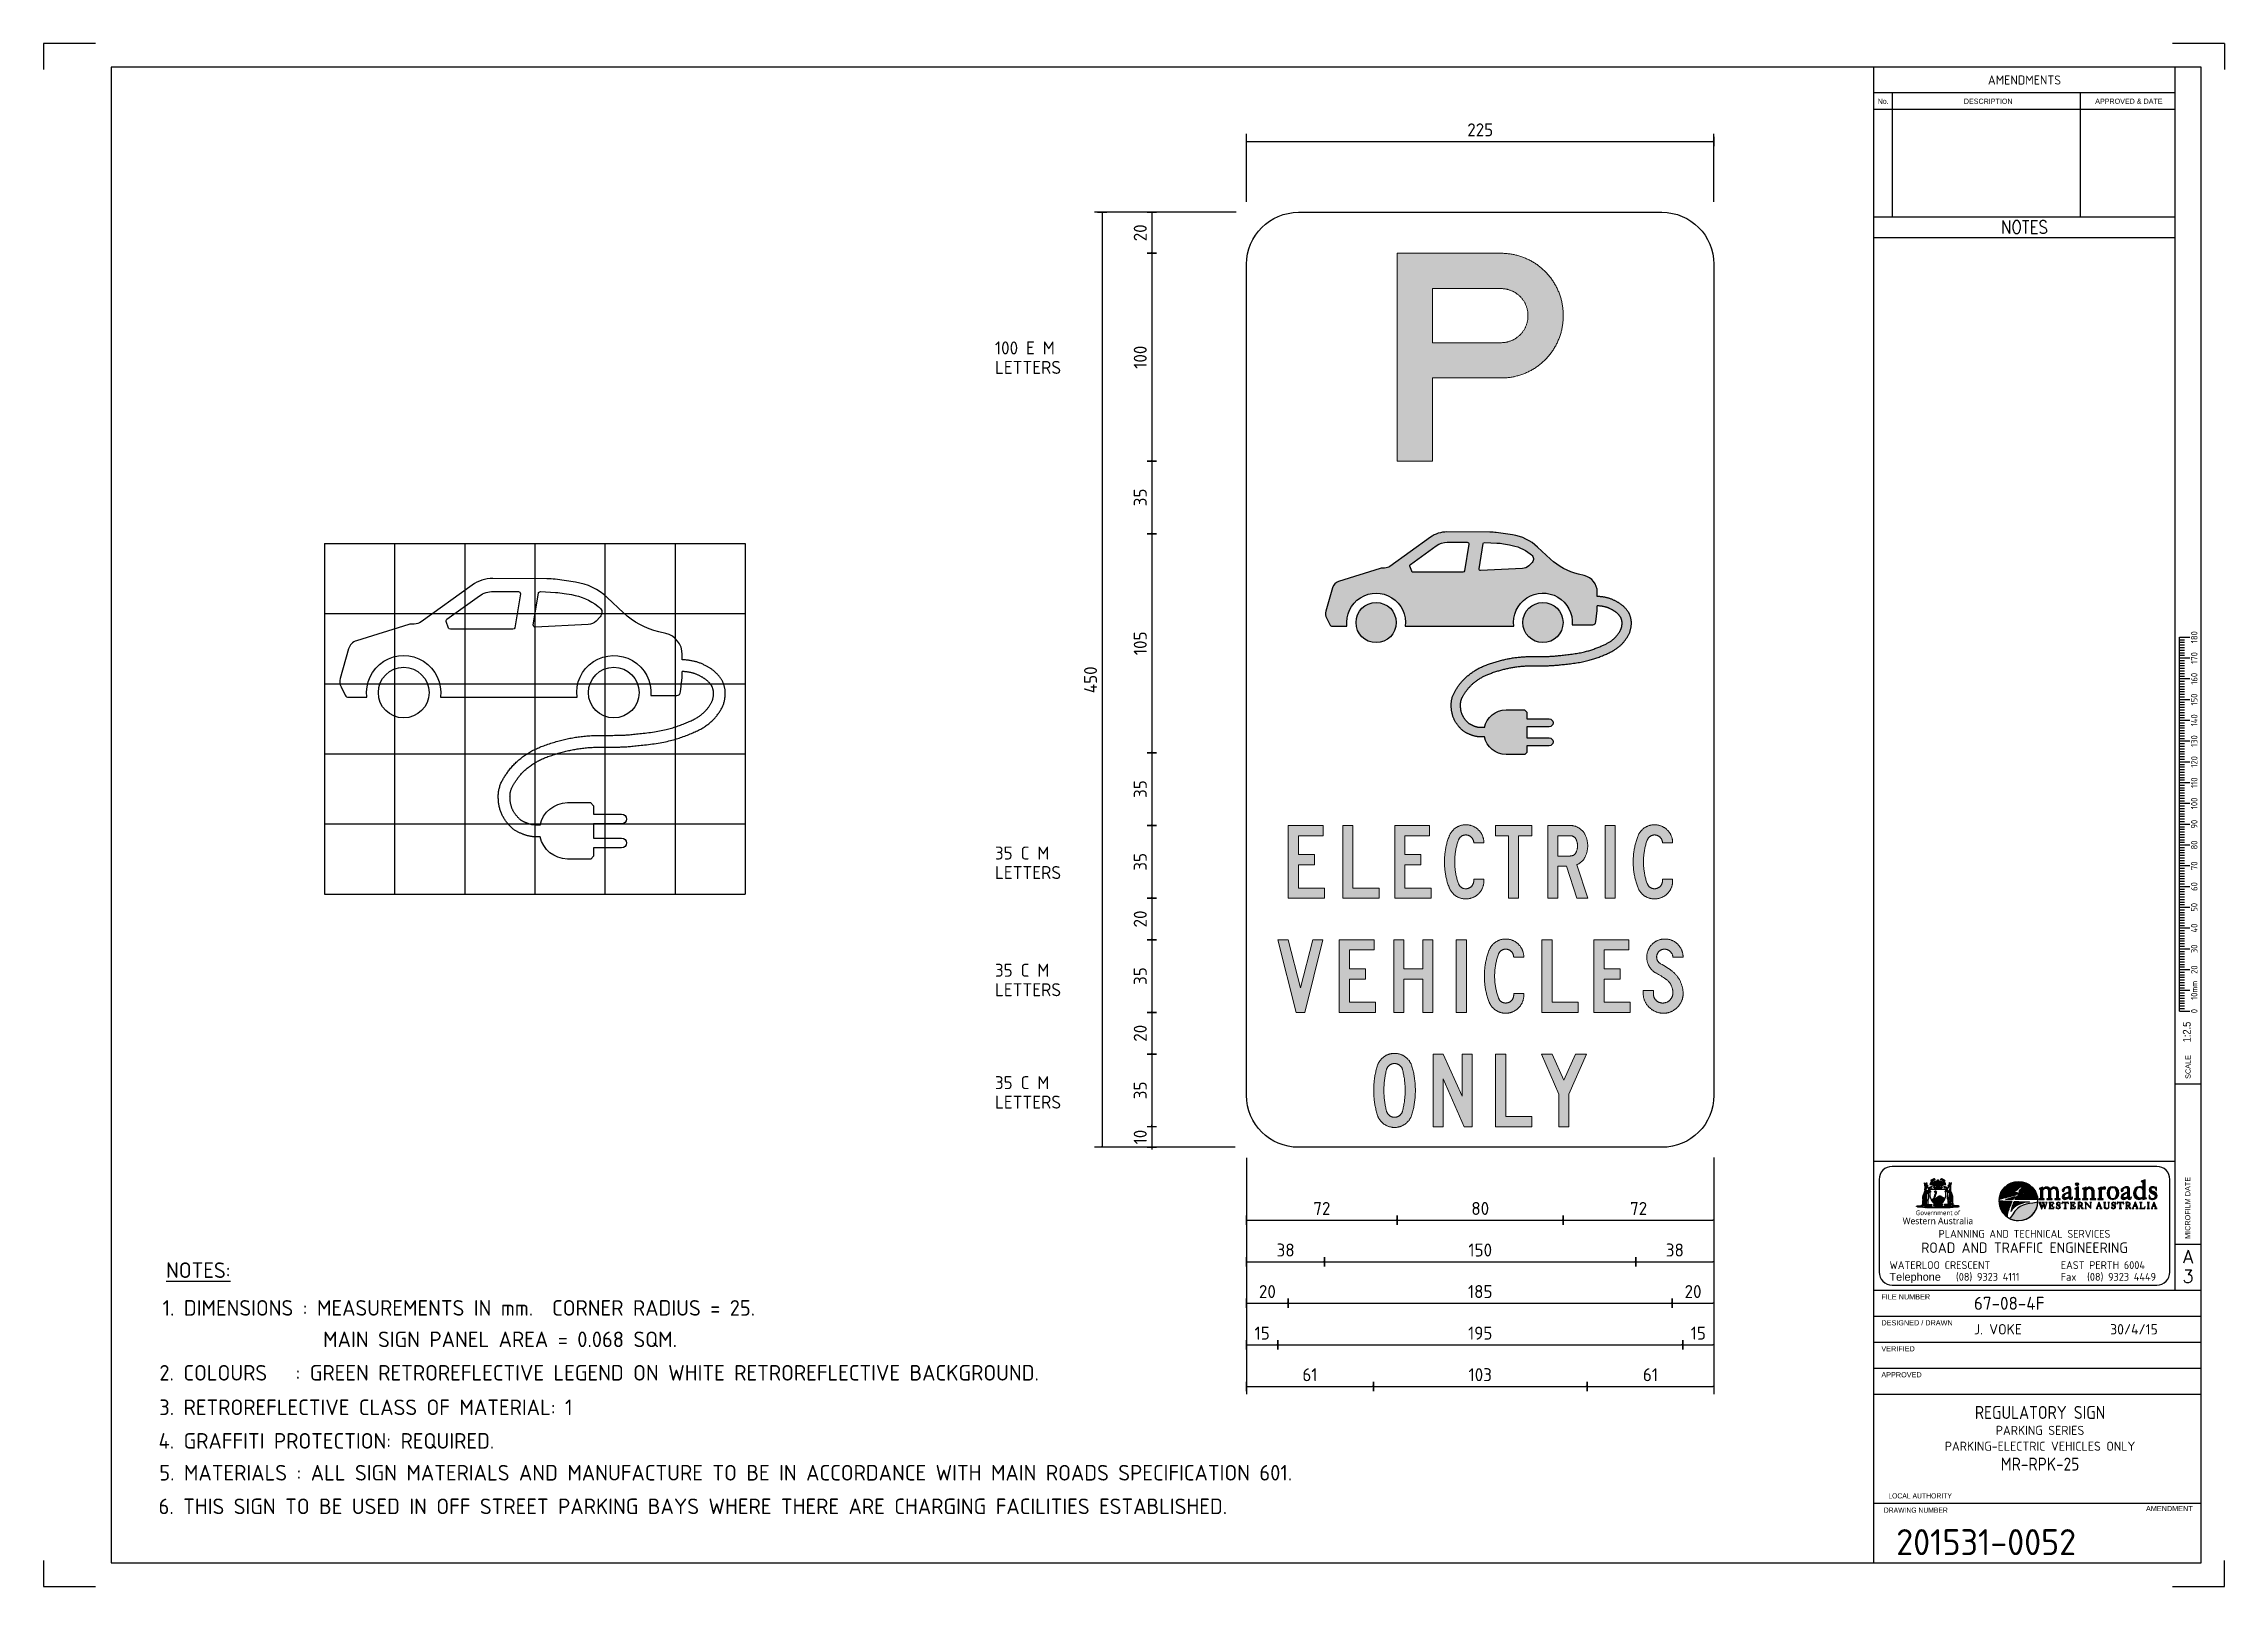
# Model space of a CAD drawing. Header units: millimetres. Extents: x 0 to 420, y 0 to 297.
import ezdxf
from ezdxf.enums import TextEntityAlignment as Align

# ---------------------------------------------------------------- set-up
doc = ezdxf.new("R2010")
doc.units = ezdxf.units.MM
doc.header["$MEASUREMENT"] = 0
for name, color, linetype in [('COMMENTS', 4, 'Continuous'), ('L18', 4, 'Continuous'), ('L35', 3, 'Continuous'), ('L50', 7, 'Continuous'), ('T25', 1, 'Continuous'), ('T35', 3, 'Continuous'), ('TBLK07', 4, 'Continuous'), ('TBLK18', 4, 'Continuous'), ('TBLK25', 1, 'Continuous'), ('TBLK35', 3, 'Continuous'), ('TBLK50', 7, 'Continuous')]:
    doc.layers.add(name, color=color, linetype=linetype)
doc.layers.add('GREEN', color=7, linetype='Continuous', true_color=0x00693c)
doc.styles.add('HELV', font='helvs.shx')
doc.styles.add('HELVL', font='helvl', dxfattribs={"width": 0.8})
doc.styles.add('iso', font='iso3098b.shx')
doc.styles.add('logonorm', font='trebuc.TTF', dxfattribs={"width": 1.02, "height": 0.2})
doc.styles.add('ROMAND', font='romand')
doc.dimstyles.new('signsdim', dxfattribs={"dimtxt": 2.5, "dimasz": 0.2, "dimexe": 1.5, "dimexo": 2, "dimgap": 1, "dimtad": 1, "dimlfac": 2.5, "dimrnd": 1, "dimtxsty": 'iso', "dimblk": 'sgndim', "dimcen": 2.5, "dimse2": 1, "dimadec": 0, "dimazin": 0, "dimtfac": 1, "dimtix": 1, "dimtmove": 0, "dimatfit": 3, "dimfxl": 1, "dimarcsym": 0})

msp = doc.modelspace()

# ---------------------------------------------------------------- texts
at = {"layer": 'T25', "color": 3, "style": 'iso'}
for s, p in [('%%UNOTES:', (23.5846, 59.375)), ('1. DIMENSIONS : MEASUREMENTS IN mm.  CORNER RADIUS = 25.', (22.9118, 52.1086)), ('MAIN SIGN PANEL AREA = 0.068 SQM.', (53.8329, 46.0556)), ('2. COLOURS   : GREEN RETROREFLECTIVE LEGEND ON WHITE RETROREFLECTIVE BACKGROUND.', (22.2975, 39.6155)), ('3. RETROREFLECTIVE CLASS OF MATERIAL: 1', (22.2764, 32.9756)), ('4. GRAFFITI PROTECTION: REQUIRED.', (22.1419, 26.5089)), ('5. MATERIALS : ALL SIGN MATERIALS AND MANUFACTURE TO BE IN ACCORDANCE WITH MAIN ROADS SPECIFICATION 601. ', (22.2764, 20.374)), ('6. THIS SIGN TO BE USED IN OFF STREET PARKING BAYS WHERE THERE ARE CHARGING FACILITIES ESTABLISHED.', (22.1419, 13.9073))]:
    msp.add_text(s, height=3, dxfattribs=at).set_placement(p)

# ---------------------------------------------------------------- blocks, each defined once
blk = doc.blocks.new('A3BBLK')
at = {"layer": 'TBLK25'}
for p, q in [((10, 297), (0, 297)), ((0, 297), (0, 292)), ((420, 297), (410, 297)), ((420, 297), (420, 292)), ((0, 5), (0, 0)), ((420, 0), (420, 5)), ((0, 0), (10, 0)), ((410, 0), (420, 0))]:
    blk.add_line(p, q, dxfattribs=at)
at = {"layer": 'TBLK50'}
for p, q in [((415.5, 292.5), (13, 292.5)), ((13, 292.5), (13, 4.5)), ((352.5, 4.5), (352.5, 292.5)), ((415.5, 4.5), (415.5, 292.5)), ((13, 4.5), (415.5, 4.5))]:
    blk.add_line(p, q, dxfattribs=at)
blk = doc.blocks.new('MR logo')
at = {"layer": 'TBLK18'}
h = blk.add_hatch(color=256, dxfattribs=at)
edge = h.paths.add_edge_path()
edge.add_spline(control_points=[(0, -6.23), (-0.73, -5.99), (-1.5, -5.86), (-2.31, -5.86), (-2.31, -5.86), (-6.25, -5.86), (-9.48, -8.89), (-9.79, -12.74), (-9.79, -12.74), (-9.75, -12.71), (-9.7, -12.69), (-9.65, -12.67), (-9.65, -12.67), (-9.26, -12.56), (-5.85, -11.67), (-3.32, -11.01), (-3.32, -11.01), (-3.32, -11.01), (-3.32, -11.01), (-3.32, -11.01), (-3.32, -11.01), (-3.32, -11.01), (-3.31, -11.01), (-3.31, -11.01), (-3.31, -11.01), (-3.13, -10.71), (-2.94, -10.4), (-2.74, -10.09), (-2.74, -10.09), (-2.74, -10.09), (-2.74, -10.09), (-2.74, -10.09), (-2.74, -10.09), (-2.74, -10.09), (-2.74, -10.08), (-2.74, -10.08), (-2.74, -10.08), (-3.11, -10.04), (-3.47, -9.99), (-3.74, -9.94), (-3.74, -9.94), (-4.49, -9.8), (-1.74, -8.48), (-0.5, -6.89), (-0.5, -6.89), (-0.33, -6.7), (-0.26, -6.56), (0, -6.23)], knot_values=[0, 0, 0, 0, 0.083333, 0.083333, 0.083333, 0.083333, 0.166667, 0.166667, 0.166667, 0.166667, 0.25, 0.25, 0.25, 0.25, 0.333333, 0.333333, 0.333333, 0.333333, 0.416667, 0.416667, 0.416667, 0.416667, 0.5, 0.5, 0.5, 0.5, 0.583333, 0.583333, 0.583333, 0.583333, 0.666667, 0.666667, 0.666667, 0.666667, 0.75, 0.75, 0.75, 0.75, 0.833333, 0.833333, 0.833333, 0.833333, 0.916667, 0.916667, 0.916667, 0.916667, 1, 1, 1, 1], degree=3, periodic=0)
h = blk.add_hatch(color=256, dxfattribs=at)
edge = h.paths.add_edge_path()
edge.add_spline(control_points=[(5.17, -12.87), (4.97, -9.81), (2.93, -7.24), (0.15, -6.27), (0.15, -6.27), (-0.72, -7.58), (-1.46, -8.75), (-2.1, -9.85), (-2.1, -9.85), (-2.1, -9.85), (-2.1, -9.85), (-2.1, -9.85), (-2.1, -9.85), (-2.1, -9.85), (-2.1, -9.85), (-2.1, -9.85), (-2.1, -9.85), (-1.46, -9.9), (-0.73, -9.97), (-0.29, -10.01), (-0.29, -10.01), (0.34, -10.07), (0.72, -10.24), (0, -10.47), (0, -10.47), (-0.6, -10.65), (-1.74, -11.01), (-2.95, -11.38), (-2.95, -11.38), (-2.93, -11.35), (-3.39, -12.25), (-3.62, -12.76), (-3.62, -12.76), (-3.62, -12.76), (-3.32, -12.76), (-3.32, -12.76), (-3.32, -12.76), (-3.32, -12.76), (-3.32, -12.76), (-3.32, -12.76), (-3.32, -12.76), (-0.78, -12.75), (1.84, -12.74), (4.53, -12.74), (4.53, -12.74), (4.81, -12.74), (5.03, -12.79), (5.17, -12.87)], knot_values=[0, 0, 0, 0, 0.083333, 0.083333, 0.083333, 0.083333, 0.166667, 0.166667, 0.166667, 0.166667, 0.25, 0.25, 0.25, 0.25, 0.333333, 0.333333, 0.333333, 0.333333, 0.416667, 0.416667, 0.416667, 0.416667, 0.5, 0.5, 0.5, 0.5, 0.583333, 0.583333, 0.583333, 0.583333, 0.666667, 0.666667, 0.666667, 0.666667, 0.75, 0.75, 0.75, 0.75, 0.833333, 0.833333, 0.833333, 0.833333, 0.916667, 0.916667, 0.916667, 0.916667, 1, 1, 1, 1], degree=3, periodic=0)
h = blk.add_hatch(color=256, dxfattribs=at)
edge = h.paths.add_edge_path()
edge.add_spline(control_points=[(5.62, -12.7), (5.62, -12.7), (5.62, -12.5), (5.62, -12.5), (5.62, -12.5), (6.08, -12.47), (6.22, -12.47), (6.22, -11.91), (6.22, -11.91), (6.22, -11.91), (6.22, -9.16), (6.22, -9.16), (6.22, -9.16), (6.22, -8.8), (6, -8.68), (5.69, -8.54), (5.69, -8.54), (5.69, -8.54), (5.69, -8.45), (5.69, -8.45), (5.69, -8.45), (6.19, -8.36), (6.6, -8.12), (7.04, -7.95), (7.04, -7.95), (7.04, -7.95), (7.04, -8.82), (7.04, -8.82), (7.04, -8.82), (7.51, -8.3), (7.89, -7.95), (8.62, -7.95), (8.62, -7.95), (9.26, -7.95), (9.71, -8.33), (9.98, -8.89), (9.98, -8.89), (10.4, -8.4), (10.87, -7.95), (11.54, -7.95), (11.54, -7.95), (12.51, -7.95), (13.11, -8.91), (13.11, -9.67), (13.11, -9.67), (13.11, -9.67), (13.11, -11.91), (13.11, -11.91), (13.11, -11.91), (13.09, -12.47), (13.14, -12.47), (13.75, -12.5), (13.75, -12.5), (13.75, -12.5), (13.75, -12.7), (13.75, -12.7), (13.75, -12.7), (13.75, -12.7), (11.66, -12.7), (11.66, -12.7), (11.66, -12.7), (11.66, -12.7), (11.66, -12.5), (11.66, -12.5), (11.66, -12.5), (12.19, -12.47), (12.27, -12.47), (12.27, -11.91), (12.27, -11.91), (12.27, -11.91), (12.27, -9.63), (12.27, -9.63), (12.27, -9.63), (12.27, -8.91), (11.91, -8.42), (11.16, -8.42), (11.16, -8.42), (10.68, -8.42), (10.09, -8.86), (10.09, -9.36), (10.09, -9.36), (10.09, -9.36), (10.09, -11.91), (10.09, -11.91), (10.09, -11.91), (10.09, -12.47), (10.29, -12.47), (10.68, -12.5), (10.68, -12.5), (10.68, -12.5), (10.68, -12.7), (10.68, -12.7), (10.68, -12.7), (10.68, -12.7), (8.64, -12.7), (8.64, -12.7), (8.64, -12.7), (8.64, -12.7), (8.64, -12.5), (8.64, -12.5), (8.64, -12.5), (9.2, -12.47), (9.24, -12.45), (9.24, -11.89), (9.24, -11.89), (9.24, -11.89), (9.24, -9.57), (9.24, -9.57), (9.24, -9.57), (9.24, -8.88), (9, -8.42), (8.22, -8.42), (8.22, -8.42), (7.46, -8.42), (7.07, -9.06), (7.07, -9.26), (7.07, -9.26), (7.07, -9.26), (7.07, -11.91), (7.07, -11.91), (7.07, -11.91), (7.07, -12.47), (7.27, -12.47), (7.63, -12.5), (7.63, -12.5), (7.63, -12.5), (7.63, -12.7), (7.63, -12.7), (7.63, -12.7), (7.63, -12.7), (5.62, -12.7), (5.62, -12.7)], knot_values=[0, 0, 0, 0, 0.030303, 0.030303, 0.030303, 0.030303, 0.060606, 0.060606, 0.060606, 0.060606, 0.090909, 0.090909, 0.090909, 0.090909, 0.121212, 0.121212, 0.121212, 0.121212, 0.151515, 0.151515, 0.151515, 0.151515, 0.181818, 0.181818, 0.181818, 0.181818, 0.212121, 0.212121, 0.212121, 0.212121, 0.242424, 0.242424, 0.242424, 0.242424, 0.272727, 0.272727, 0.272727, 0.272727, 0.30303, 0.30303, 0.30303, 0.30303, 0.333333, 0.333333, 0.333333, 0.333333, 0.363636, 0.363636, 0.363636, 0.363636, 0.393939, 0.393939, 0.393939, 0.393939, 0.424242, 0.424242, 0.424242, 0.424242, 0.454545, 0.454545, 0.454545, 0.454545, 0.484848, 0.484848, 0.484848, 0.484848, 0.515152, 0.515152, 0.515152, 0.515152, 0.545455, 0.545455, 0.545455, 0.545455, 0.575758, 0.575758, 0.575758, 0.575758, 0.606061, 0.606061, 0.606061, 0.606061, 0.636364, 0.636364, 0.636364, 0.636364, 0.666667, 0.666667, 0.666667, 0.666667, 0.69697, 0.69697, 0.69697, 0.69697, 0.727273, 0.727273, 0.727273, 0.727273, 0.757576, 0.757576, 0.757576, 0.757576, 0.787879, 0.787879, 0.787879, 0.787879, 0.818182, 0.818182, 0.818182, 0.818182, 0.848485, 0.848485, 0.848485, 0.848485, 0.878788, 0.878788, 0.878788, 0.878788, 0.909091, 0.909091, 0.909091, 0.909091, 0.939394, 0.939394, 0.939394, 0.939394, 0.969697, 0.969697, 0.969697, 0.969697, 1, 1, 1, 1], degree=3, periodic=0)
h = blk.add_hatch(color=256, dxfattribs=at)
edge = h.paths.add_edge_path()
edge.add_spline(control_points=[(17.02, -8.7), (17.02, -8.27), (16.75, -8.14), (16.35, -8.14), (16.35, -8.14), (15.97, -8.14), (15.41, -8.38), (15.41, -8.66), (15.41, -8.66), (15.41, -8.72), (15.42, -8.79), (15.42, -8.89), (15.42, -8.89), (15.42, -9.3), (15.33, -9.59), (14.87, -9.59), (14.87, -9.59), (14.68, -9.59), (14.55, -9.4), (14.55, -9.23), (14.55, -9.23), (14.55, -8.99), (14.71, -8.77), (14.93, -8.57), (14.93, -8.57), (15.42, -8.16), (16.19, -7.83), (16.82, -7.83), (16.82, -7.83), (17.48, -7.83), (17.83, -8.23), (17.83, -8.87), (17.83, -8.87), (17.83, -8.87), (17.83, -11.74), (17.83, -11.74), (17.83, -11.74), (17.83, -11.92), (17.83, -12.25), (18.07, -12.25), (18.07, -12.25), (18.25, -12.25), (18.34, -12.02), (18.37, -11.89), (18.37, -11.89), (18.37, -11.89), (18.55, -11.89), (18.55, -11.89), (18.55, -11.89), (18.49, -12.4), (18.28, -12.7), (17.76, -12.7), (17.76, -12.7), (17.37, -12.7), (17.03, -12.33), (17.02, -11.96), (17.02, -11.96), (16.52, -12.33), (16.18, -12.7), (15.51, -12.7), (15.51, -12.7), (15.02, -12.7), (14.56, -12.3), (14.56, -11.79), (14.56, -11.79), (14.56, -10.61), (16.15, -10.24), (17.02, -9.87), (17.02, -9.87), (17.02, -9.87), (17.02, -8.7), (17.02, -8.7)], knot_values=[0, 0, 0, 0, 0.055556, 0.055556, 0.055556, 0.055556, 0.111111, 0.111111, 0.111111, 0.111111, 0.166667, 0.166667, 0.166667, 0.166667, 0.222222, 0.222222, 0.222222, 0.222222, 0.277778, 0.277778, 0.277778, 0.277778, 0.333333, 0.333333, 0.333333, 0.333333, 0.388889, 0.388889, 0.388889, 0.388889, 0.444444, 0.444444, 0.444444, 0.444444, 0.5, 0.5, 0.5, 0.5, 0.555556, 0.555556, 0.555556, 0.555556, 0.611111, 0.611111, 0.611111, 0.611111, 0.666667, 0.666667, 0.666667, 0.666667, 0.722222, 0.722222, 0.722222, 0.722222, 0.777778, 0.777778, 0.777778, 0.777778, 0.833333, 0.833333, 0.833333, 0.833333, 0.888889, 0.888889, 0.888889, 0.888889, 0.944444, 0.944444, 0.944444, 0.944444, 1, 1, 1, 1], degree=3, periodic=0)
edge = h.paths.add_edge_path(flags=16)
edge.add_spline(control_points=[(17.02, -10.11), (16.53, -10.32), (15.29, -10.67), (15.29, -11.34), (15.29, -11.34), (15.29, -11.78), (15.61, -12.14), (16.06, -12.14), (16.06, -12.14), (16.47, -12.14), (16.7, -11.96), (17.02, -11.72), (17.02, -11.72), (17.02, -11.72), (17.02, -10.11), (17.02, -10.11)], knot_values=[0, 0, 0, 0, 0.25, 0.25, 0.25, 0.25, 0.5, 0.5, 0.5, 0.5, 0.75, 0.75, 0.75, 0.75, 1, 1, 1, 1], degree=3, periodic=0)
h = blk.add_hatch(color=256, dxfattribs=at)
edge = h.paths.add_edge_path()
edge.add_spline(control_points=[(19.33, -12.7), (19.33, -12.7), (19.33, -12.5), (19.33, -12.5), (19.33, -12.5), (19.81, -12.47), (19.95, -12.47), (19.95, -11.91), (19.95, -11.91), (19.95, -11.91), (19.95, -9.33), (19.95, -9.33), (19.95, -9.33), (19.95, -9.11), (19.95, -8.8), (19.76, -8.68), (19.76, -8.68), (19.62, -8.6), (19.53, -8.59), (19.37, -8.57), (19.37, -8.57), (19.37, -8.57), (19.37, -8.47), (19.37, -8.47), (19.37, -8.47), (19.83, -8.27), (20.32, -8.08), (20.8, -7.89), (20.8, -7.89), (20.8, -7.89), (20.8, -11.91), (20.8, -11.91), (20.8, -11.91), (20.8, -12.47), (20.94, -12.47), (21.39, -12.5), (21.39, -12.5), (21.39, -12.5), (21.39, -12.7), (21.39, -12.7), (21.39, -12.7), (21.39, -12.7), (19.33, -12.7), (19.33, -12.7)], knot_values=[0, 0, 0, 0, 0.090909, 0.090909, 0.090909, 0.090909, 0.181818, 0.181818, 0.181818, 0.181818, 0.272727, 0.272727, 0.272727, 0.272727, 0.363636, 0.363636, 0.363636, 0.363636, 0.454545, 0.454545, 0.454545, 0.454545, 0.545455, 0.545455, 0.545455, 0.545455, 0.636364, 0.636364, 0.636364, 0.636364, 0.727273, 0.727273, 0.727273, 0.727273, 0.818182, 0.818182, 0.818182, 0.818182, 0.909091, 0.909091, 0.909091, 0.909091, 1, 1, 1, 1], degree=3, periodic=0)
h = blk.add_hatch(color=256, dxfattribs=at)
edge = h.paths.add_edge_path()
edge.add_spline(control_points=[(19.69, -6.85), (19.69, -7.16), (19.95, -7.42), (20.26, -7.42), (20.26, -7.42), (20.58, -7.42), (20.83, -7.16), (20.83, -6.85), (20.83, -6.85), (20.83, -6.53), (20.58, -6.28), (20.26, -6.28), (20.26, -6.28), (19.95, -6.28), (19.69, -6.53), (19.69, -6.85)], knot_values=[0, 0, 0, 0, 0.25, 0.25, 0.25, 0.25, 0.5, 0.5, 0.5, 0.5, 0.75, 0.75, 0.75, 0.75, 1, 1, 1, 1], degree=3, periodic=0)
h = blk.add_hatch(color=256, dxfattribs=at)
edge = h.paths.add_edge_path()
edge.add_spline(control_points=[(22.29, -12.7), (22.29, -12.7), (22.29, -12.5), (22.29, -12.5), (22.29, -12.5), (22.77, -12.47), (22.91, -12.47), (22.91, -11.91), (22.91, -11.91), (22.91, -11.91), (22.91, -9.24), (22.91, -9.24), (22.91, -9.24), (22.91, -8.84), (22.76, -8.68), (22.39, -8.57), (22.39, -8.57), (22.39, -8.57), (22.39, -8.45), (22.39, -8.45), (22.39, -8.45), (22.87, -8.31), (23.3, -8.12), (23.76, -7.95), (23.76, -7.95), (23.76, -7.95), (23.76, -8.77), (23.76, -8.77), (23.76, -8.77), (24.2, -8.31), (24.54, -7.95), (25.22, -7.95), (25.22, -7.95), (25.99, -7.95), (26.78, -8.56), (26.78, -9.36), (26.78, -9.36), (26.78, -9.36), (26.78, -11.91), (26.78, -11.91), (26.78, -11.91), (26.78, -12.47), (27.07, -12.47), (27.44, -12.5), (27.44, -12.5), (27.44, -12.5), (27.44, -12.7), (27.44, -12.7), (27.44, -12.7), (27.44, -12.7), (25.31, -12.7), (25.31, -12.7), (25.31, -12.7), (25.31, -12.7), (25.31, -12.5), (25.31, -12.5), (25.31, -12.5), (25.8, -12.47), (25.93, -12.47), (25.93, -11.91), (25.93, -11.91), (25.93, -11.91), (25.93, -9.55), (25.93, -9.55), (25.93, -9.55), (25.93, -8.87), (25.56, -8.42), (24.87, -8.42), (24.87, -8.42), (24.4, -8.42), (23.76, -8.87), (23.76, -9.36), (23.76, -9.36), (23.76, -9.36), (23.76, -11.91), (23.76, -11.91), (23.76, -11.91), (23.76, -12.47), (23.9, -12.47), (24.36, -12.5), (24.36, -12.5), (24.36, -12.5), (24.36, -12.7), (24.36, -12.7), (24.36, -12.7), (24.36, -12.7), (22.29, -12.7), (22.29, -12.7)], knot_values=[0, 0, 0, 0, 0.045455, 0.045455, 0.045455, 0.045455, 0.090909, 0.090909, 0.090909, 0.090909, 0.136364, 0.136364, 0.136364, 0.136364, 0.181818, 0.181818, 0.181818, 0.181818, 0.227273, 0.227273, 0.227273, 0.227273, 0.272727, 0.272727, 0.272727, 0.272727, 0.318182, 0.318182, 0.318182, 0.318182, 0.363636, 0.363636, 0.363636, 0.363636, 0.409091, 0.409091, 0.409091, 0.409091, 0.454545, 0.454545, 0.454545, 0.454545, 0.5, 0.5, 0.5, 0.5, 0.545455, 0.545455, 0.545455, 0.545455, 0.590909, 0.590909, 0.590909, 0.590909, 0.636364, 0.636364, 0.636364, 0.636364, 0.681818, 0.681818, 0.681818, 0.681818, 0.727273, 0.727273, 0.727273, 0.727273, 0.772727, 0.772727, 0.772727, 0.772727, 0.818182, 0.818182, 0.818182, 0.818182, 0.863636, 0.863636, 0.863636, 0.863636, 0.909091, 0.909091, 0.909091, 0.909091, 0.954545, 0.954545, 0.954545, 0.954545, 1, 1, 1, 1], degree=3, periodic=0)
h = blk.add_hatch(color=256, dxfattribs=at)
edge = h.paths.add_edge_path()
edge.add_spline(control_points=[(28.2, -12.7), (28.2, -12.7), (28.2, -12.5), (28.2, -12.5), (28.2, -12.5), (28.67, -12.47), (28.81, -12.47), (28.81, -11.91), (28.81, -11.91), (28.81, -11.91), (28.81, -9.19), (28.81, -9.19), (28.81, -9.19), (28.81, -8.77), (28.69, -8.75), (28.32, -8.57), (28.32, -8.57), (28.32, -8.57), (28.32, -8.47), (28.32, -8.47), (28.32, -8.47), (28.76, -8.31), (29.19, -8.09), (29.63, -7.92), (29.63, -7.92), (29.63, -7.92), (29.63, -8.69), (29.63, -8.69), (29.63, -8.69), (29.9, -8.38), (30.24, -7.87), (30.71, -7.87), (30.71, -7.87), (31.02, -7.87), (31.27, -8.04), (31.27, -8.36), (31.27, -8.36), (31.27, -8.6), (31.09, -8.77), (30.87, -8.77), (30.87, -8.77), (30.7, -8.77), (30.51, -8.59), (30.24, -8.59), (30.24, -8.59), (30.05, -8.59), (29.66, -8.89), (29.66, -9.06), (29.66, -9.06), (29.66, -9.06), (29.66, -11.91), (29.66, -11.91), (29.66, -11.91), (29.66, -12.47), (29.8, -12.47), (30.34, -12.5), (30.34, -12.5), (30.34, -12.5), (30.34, -12.7), (30.34, -12.7), (30.34, -12.7), (30.34, -12.7), (28.2, -12.7), (28.2, -12.7)], knot_values=[0, 0, 0, 0, 0.0625, 0.0625, 0.0625, 0.0625, 0.125, 0.125, 0.125, 0.125, 0.1875, 0.1875, 0.1875, 0.1875, 0.25, 0.25, 0.25, 0.25, 0.3125, 0.3125, 0.3125, 0.3125, 0.375, 0.375, 0.375, 0.375, 0.4375, 0.4375, 0.4375, 0.4375, 0.5, 0.5, 0.5, 0.5, 0.5625, 0.5625, 0.5625, 0.5625, 0.625, 0.625, 0.625, 0.625, 0.6875, 0.6875, 0.6875, 0.6875, 0.75, 0.75, 0.75, 0.75, 0.8125, 0.8125, 0.8125, 0.8125, 0.875, 0.875, 0.875, 0.875, 0.9375, 0.9375, 0.9375, 0.9375, 1, 1, 1, 1], degree=3, periodic=0)
h = blk.add_hatch(color=256, dxfattribs=at)
edge = h.paths.add_edge_path(flags=16)
edge.add_spline(control_points=[(34.06, -8.04), (33.07, -8.04), (32.7, -9.17), (32.7, -10.26), (32.7, -10.26), (32.7, -11.36), (33.07, -12.5), (34.06, -12.5), (34.06, -12.5), (35.06, -12.5), (35.42, -11.36), (35.42, -10.26), (35.42, -10.26), (35.42, -9.17), (35.06, -8.04), (34.06, -8.04)], knot_values=[0, 0, 0, 0, 0.25, 0.25, 0.25, 0.25, 0.5, 0.5, 0.5, 0.5, 0.75, 0.75, 0.75, 0.75, 1, 1, 1, 1], degree=3, periodic=0)
edge = h.paths.add_edge_path()
edge.add_spline(control_points=[(34.06, -12.7), (32.69, -12.7), (31.79, -11.62), (31.79, -10.26), (31.79, -10.26), (31.79, -8.91), (32.69, -7.83), (34.06, -7.83), (34.06, -7.83), (35.43, -7.83), (36.34, -8.91), (36.34, -10.26), (36.34, -10.26), (36.34, -11.62), (35.43, -12.7), (34.06, -12.7)], knot_values=[0, 0, 0, 0, 0.25, 0.25, 0.25, 0.25, 0.5, 0.5, 0.5, 0.5, 0.75, 0.75, 0.75, 0.75, 1, 1, 1, 1], degree=3, periodic=0)
h = blk.add_hatch(color=256, dxfattribs=at)
edge = h.paths.add_edge_path(flags=16)
edge.add_spline(control_points=[(39.64, -10.11), (39.17, -10.32), (37.92, -10.67), (37.92, -11.34), (37.92, -11.34), (37.92, -11.78), (38.24, -12.14), (38.7, -12.14), (38.7, -12.14), (39.1, -12.14), (39.34, -11.96), (39.64, -11.72), (39.64, -11.72), (39.64, -11.72), (39.64, -10.11), (39.64, -10.11)], knot_values=[0, 0, 0, 0, 0.25, 0.25, 0.25, 0.25, 0.5, 0.5, 0.5, 0.5, 0.75, 0.75, 0.75, 0.75, 1, 1, 1, 1], degree=3, periodic=0)
edge = h.paths.add_edge_path()
edge.add_spline(control_points=[(39.64, -8.7), (39.64, -8.27), (39.38, -8.14), (38.98, -8.14), (38.98, -8.14), (38.59, -8.14), (38.04, -8.38), (38.04, -8.66), (38.04, -8.66), (38.04, -8.72), (38.05, -8.79), (38.05, -8.89), (38.05, -8.89), (38.05, -9.3), (37.97, -9.59), (37.5, -9.59), (37.5, -9.59), (37.31, -9.59), (37.18, -9.4), (37.18, -9.23), (37.18, -9.23), (37.18, -8.99), (37.34, -8.77), (37.57, -8.57), (37.57, -8.57), (38.05, -8.16), (38.82, -7.83), (39.46, -7.83), (39.46, -7.83), (40.11, -7.83), (40.46, -8.23), (40.46, -8.87), (40.46, -8.87), (40.46, -8.87), (40.46, -11.74), (40.46, -11.74), (40.46, -11.74), (40.46, -11.92), (40.46, -12.25), (40.71, -12.25), (40.71, -12.25), (40.88, -12.25), (40.98, -12.02), (41.01, -11.89), (41.01, -11.89), (41.01, -11.89), (41.18, -11.89), (41.18, -11.89), (41.18, -11.89), (41.13, -12.4), (40.92, -12.7), (40.4, -12.7), (40.4, -12.7), (40, -12.7), (39.67, -12.33), (39.66, -11.96), (39.66, -11.96), (39.15, -12.33), (38.81, -12.7), (38.15, -12.7), (38.15, -12.7), (37.65, -12.7), (37.19, -12.3), (37.19, -11.79), (37.19, -11.79), (37.19, -10.61), (38.78, -10.24), (39.64, -9.87), (39.64, -9.87), (39.64, -9.87), (39.64, -8.7), (39.64, -8.7)], knot_values=[0, 0, 0, 0, 0.055556, 0.055556, 0.055556, 0.055556, 0.111111, 0.111111, 0.111111, 0.111111, 0.166667, 0.166667, 0.166667, 0.166667, 0.222222, 0.222222, 0.222222, 0.222222, 0.277778, 0.277778, 0.277778, 0.277778, 0.333333, 0.333333, 0.333333, 0.333333, 0.388889, 0.388889, 0.388889, 0.388889, 0.444444, 0.444444, 0.444444, 0.444444, 0.5, 0.5, 0.5, 0.5, 0.555556, 0.555556, 0.555556, 0.555556, 0.611111, 0.611111, 0.611111, 0.611111, 0.666667, 0.666667, 0.666667, 0.666667, 0.722222, 0.722222, 0.722222, 0.722222, 0.777778, 0.777778, 0.777778, 0.777778, 0.833333, 0.833333, 0.833333, 0.833333, 0.888889, 0.888889, 0.888889, 0.888889, 0.944444, 0.944444, 0.944444, 0.944444, 1, 1, 1, 1], degree=3, periodic=0)
h = blk.add_hatch(color=256, dxfattribs=at)
edge = h.paths.add_edge_path(flags=16)
edge.add_spline(control_points=[(45.62, -9.56), (45.62, -8.21), (44.68, -8.03), (44.35, -8.03), (44.35, -8.03), (43.23, -8.03), (42.92, -9.19), (42.92, -10.1), (42.92, -10.1), (42.92, -11.92), (44.01, -12.25), (44.47, -12.25), (44.47, -12.25), (44.93, -12.25), (45.32, -12.02), (45.62, -11.7), (45.62, -11.7), (45.62, -11.7), (45.62, -9.56), (45.62, -9.56)], knot_values=[0, 0, 0, 0, 0.2, 0.2, 0.2, 0.2, 0.4, 0.4, 0.4, 0.4, 0.6, 0.6, 0.6, 0.6, 0.8, 0.8, 0.8, 0.8, 1, 1, 1, 1], degree=3, periodic=0)
edge = h.paths.add_edge_path()
edge.add_spline(control_points=[(45.6, -6.47), (45.6, -6.23), (45.61, -5.97), (45.33, -5.85), (45.33, -5.85), (45.19, -5.79), (45.08, -5.77), (44.93, -5.77), (44.93, -5.77), (44.93, -5.77), (44.93, -5.68), (44.93, -5.68), (44.93, -5.68), (45.45, -5.5), (45.93, -5.26), (46.44, -5.09), (46.44, -5.09), (46.44, -5.09), (46.44, -12.04), (46.44, -12.04), (46.44, -12.04), (46.44, -12.04), (47, -12.21), (47, -12.21), (47, -12.21), (47, -12.21), (47, -12.29), (47, -12.29), (47, -12.29), (47, -12.29), (45.6, -12.7), (45.6, -12.7), (45.6, -12.7), (45.6, -12.7), (45.6, -11.96), (45.6, -11.96), (45.6, -11.96), (45.6, -11.96), (45.58, -11.96), (45.58, -11.96), (45.58, -11.96), (45.21, -12.44), (44.72, -12.7), (44.1, -12.7), (44.1, -12.7), (42.77, -12.7), (42.03, -11.55), (42.03, -10.32), (42.03, -10.32), (42.03, -8.89), (42.88, -7.83), (44.36, -7.83), (44.36, -7.83), (44.78, -7.83), (45.2, -7.97), (45.6, -8.16), (45.6, -8.16), (45.6, -8.16), (45.6, -6.47), (45.6, -6.47)], knot_values=[0, 0, 0, 0, 0.066667, 0.066667, 0.066667, 0.066667, 0.133333, 0.133333, 0.133333, 0.133333, 0.2, 0.2, 0.2, 0.2, 0.266667, 0.266667, 0.266667, 0.266667, 0.333333, 0.333333, 0.333333, 0.333333, 0.4, 0.4, 0.4, 0.4, 0.466667, 0.466667, 0.466667, 0.466667, 0.533333, 0.533333, 0.533333, 0.533333, 0.6, 0.6, 0.6, 0.6, 0.666667, 0.666667, 0.666667, 0.666667, 0.733333, 0.733333, 0.733333, 0.733333, 0.8, 0.8, 0.8, 0.8, 0.866667, 0.866667, 0.866667, 0.866667, 0.933333, 0.933333, 0.933333, 0.933333, 1, 1, 1, 1], degree=3, periodic=0)
h = blk.add_hatch(color=256, dxfattribs=at)
edge = h.paths.add_edge_path()
edge.add_spline(control_points=[(48, -11.09), (48, -11.09), (48.13, -11.09), (48.13, -11.09), (48.13, -11.09), (48.32, -11.72), (48.54, -12.5), (49.35, -12.5), (49.35, -12.5), (49.97, -12.5), (50.29, -12.14), (50.29, -11.53), (50.29, -11.53), (50.29, -10.87), (49.62, -10.67), (49.14, -10.4), (49.14, -10.4), (48.54, -10.05), (48.01, -9.79), (48.01, -9.04), (48.01, -9.04), (48.01, -8.24), (48.75, -7.83), (49.47, -7.83), (49.47, -7.83), (49.95, -7.83), (50.42, -8.01), (50.87, -8.16), (50.87, -8.16), (50.87, -8.16), (50.87, -9.3), (50.87, -9.3), (50.87, -9.3), (50.87, -9.3), (50.7, -9.3), (50.7, -9.3), (50.7, -9.3), (50.58, -8.66), (50.14, -8.04), (49.42, -8.04), (49.42, -8.04), (48.98, -8.04), (48.69, -8.36), (48.69, -8.8), (48.69, -8.8), (48.69, -9.72), (51.1, -9.69), (51.1, -11.25), (51.1, -11.25), (51.1, -12.23), (50.25, -12.7), (49.37, -12.7), (49.37, -12.7), (48.89, -12.7), (48.43, -12.6), (48, -12.36), (48, -12.36), (48, -12.36), (48, -11.09), (48, -11.09)], knot_values=[0, 0, 0, 0, 0.066667, 0.066667, 0.066667, 0.066667, 0.133333, 0.133333, 0.133333, 0.133333, 0.2, 0.2, 0.2, 0.2, 0.266667, 0.266667, 0.266667, 0.266667, 0.333333, 0.333333, 0.333333, 0.333333, 0.4, 0.4, 0.4, 0.4, 0.466667, 0.466667, 0.466667, 0.466667, 0.533333, 0.533333, 0.533333, 0.533333, 0.6, 0.6, 0.6, 0.6, 0.666667, 0.666667, 0.666667, 0.666667, 0.733333, 0.733333, 0.733333, 0.733333, 0.8, 0.8, 0.8, 0.8, 0.866667, 0.866667, 0.866667, 0.866667, 0.933333, 0.933333, 0.933333, 0.933333, 1, 1, 1, 1], degree=3, periodic=0)
h = blk.add_hatch(color=256, dxfattribs=at)
edge = h.paths.add_edge_path()
edge.add_spline(control_points=[(-6.49, -19.58), (-8.49, -18.23), (-9.8, -15.94), (-9.81, -13.36), (-9.81, -13.36), (-9.8, -13.36), (-9.78, -13.37), (-9.76, -13.38), (-9.76, -13.38), (-9.76, -13.38), (-7.54, -13.43), (-4.93, -13.48), (-4.93, -13.48), (-4.93, -13.48), (-4.93, -13.48), (-4.93, -13.48), (-4.93, -13.48), (-4.93, -13.48), (-4.71, -13.49), (-4.71, -13.49), (-4.71, -13.49), (-5.79, -15.6), (-6.37, -17.32), (-6.5, -18.5), (-6.5, -18.5), (-6.54, -18.9), (-6.54, -19.28), (-6.49, -19.58)], knot_values=[0, 0, 0, 0, 0.142857, 0.142857, 0.142857, 0.142857, 0.285714, 0.285714, 0.285714, 0.285714, 0.428571, 0.428571, 0.428571, 0.428571, 0.571429, 0.571429, 0.571429, 0.571429, 0.714286, 0.714286, 0.714286, 0.714286, 0.857143, 0.857143, 0.857143, 0.857143, 1, 1, 1, 1], degree=3, periodic=0)
h = blk.add_hatch(color=256, dxfattribs=at)
edge = h.paths.add_edge_path()
edge.add_spline(control_points=[(-3.67, -11.61), (-5.39, -12.14), (-7.05, -12.67), (-7.25, -12.77), (-7.25, -12.77), (-6.3, -12.77), (-5.33, -12.76), (-4.36, -12.76), (-4.36, -12.76), (-4.36, -12.76), (-4.33, -12.76), (-4.33, -12.76), (-4.33, -12.76), (-4.12, -12.37), (-3.89, -11.97), (-3.67, -11.61), (-3.67, -11.61), (-3.67, -11.61), (-3.67, -11.61), (-3.67, -11.61)], knot_values=[0, 0, 0, 0, 0.2, 0.2, 0.2, 0.2, 0.4, 0.4, 0.4, 0.4, 0.6, 0.6, 0.6, 0.6, 0.8, 0.8, 0.8, 0.8, 1, 1, 1, 1], degree=3, periodic=0)
h = blk.add_hatch(color=256, dxfattribs=at)
edge = h.paths.add_edge_path()
edge.add_spline(control_points=[(5.18, -13.63), (5.04, -17.65), (1.74, -20.86), (-2.31, -20.86), (-2.31, -20.86), (-3.54, -20.86), (-4.7, -20.56), (-5.72, -20.03), (-5.72, -20.03), (-5.45, -19.83), (-5.1, -19.38), (-4.66, -18.6), (-4.66, -18.6), (-2.32, -14.44), (1.05, -14.48), (4.49, -13.92), (4.49, -13.92), (4.8, -13.87), (5.03, -13.76), (5.18, -13.63)], knot_values=[0, 0, 0, 0, 0.2, 0.2, 0.2, 0.2, 0.4, 0.4, 0.4, 0.4, 0.6, 0.6, 0.6, 0.6, 0.8, 0.8, 0.8, 0.8, 1, 1, 1, 1], degree=3, periodic=0)
h = blk.add_hatch(color=256, dxfattribs=at)
edge = h.paths.add_edge_path()
edge.add_spline(control_points=[(-3.94, -13.5), (-4.43, -14.7), (-4.82, -15.93), (-5.15, -17.32), (-5.15, -17.32), (-4.41, -15.04), (-0.2, -13.79), (1.95, -13.58), (1.95, -13.58), (0.58, -13.58), (-1.59, -13.55), (-3.68, -13.51), (-3.68, -13.51), (-3.68, -13.51), (-3.68, -13.51), (-3.68, -13.51), (-3.68, -13.51), (-3.68, -13.51), (-3.94, -13.5), (-3.94, -13.5)], knot_values=[0, 0, 0, 0, 0.2, 0.2, 0.2, 0.2, 0.4, 0.4, 0.4, 0.4, 0.6, 0.6, 0.6, 0.6, 0.8, 0.8, 0.8, 0.8, 1, 1, 1, 1], degree=3, periodic=0)
h = blk.add_hatch(color=256, dxfattribs=at)
edge = h.paths.add_edge_path()
edge.add_spline(control_points=[(-2.27, -10.14), (-2.4, -10.37), (-2.53, -10.61), (-2.66, -10.84), (-2.66, -10.84), (-2.65, -10.84), (-0.7, -10.33), (-0.56, -10.29), (-0.56, -10.29), (-0.56, -10.29), (-1.39, -10.23), (-2.26, -10.14), (-2.26, -10.14), (-2.26, -10.14), (-2.26, -10.14), (-2.26, -10.14), (-2.26, -10.14), (-2.26, -10.14), (-2.27, -10.14), (-2.27, -10.14)], knot_values=[0, 0, 0, 0, 0.2, 0.2, 0.2, 0.2, 0.4, 0.4, 0.4, 0.4, 0.6, 0.6, 0.6, 0.6, 0.8, 0.8, 0.8, 0.8, 1, 1, 1, 1], degree=3, periodic=0)
h = blk.add_hatch(color=256, dxfattribs=at)
edge = h.paths.add_edge_path()
edge.add_spline(control_points=[(5.57, -13.82), (5.57, -13.82), (6.41, -13.82), (6.41, -13.82), (6.41, -13.82), (6.41, -13.82), (6.41, -13.89), (6.41, -13.89), (6.41, -13.89), (6.26, -13.9), (6.15, -13.91), (6.15, -13.99), (6.15, -13.99), (6.15, -14), (6.15, -14.02), (6.17, -14.06), (6.17, -14.06), (6.17, -14.06), (6.76, -15.72), (6.76, -15.72), (6.76, -15.72), (6.76, -15.72), (6.77, -15.72), (6.77, -15.72), (6.77, -15.72), (6.77, -15.72), (7.2, -14.49), (7.2, -14.49), (7.2, -14.49), (7.2, -14.49), (7.09, -14.18), (7.09, -14.18), (7.09, -14.18), (7.06, -14.09), (7.02, -13.99), (6.96, -13.95), (6.96, -13.95), (6.9, -13.9), (6.81, -13.9), (6.73, -13.89), (6.73, -13.89), (6.73, -13.89), (6.73, -13.82), (6.73, -13.82), (6.73, -13.82), (6.73, -13.82), (7.72, -13.82), (7.72, -13.82), (7.72, -13.82), (7.72, -13.82), (7.72, -13.89), (7.72, -13.89), (7.72, -13.89), (7.59, -13.9), (7.42, -13.91), (7.42, -14.07), (7.42, -14.07), (7.42, -14.11), (7.51, -14.35), (7.53, -14.4), (7.53, -14.4), (7.53, -14.4), (7.98, -15.69), (7.98, -15.69), (7.98, -15.69), (7.98, -15.69), (7.98, -15.69), (7.98, -15.69), (7.98, -15.69), (7.98, -15.69), (8.21, -14.94), (8.21, -14.94), (8.21, -14.94), (8.27, -14.75), (8.44, -14.26), (8.44, -14.06), (8.44, -14.06), (8.44, -13.91), (8.28, -13.91), (8.16, -13.89), (8.16, -13.89), (8.16, -13.89), (8.16, -13.82), (8.16, -13.82), (8.16, -13.82), (8.16, -13.82), (8.79, -13.82), (8.79, -13.82), (8.79, -13.82), (8.79, -13.82), (8.79, -13.89), (8.79, -13.89), (8.79, -13.89), (8.58, -13.93), (8.52, -14.23), (8.47, -14.4), (8.47, -14.4), (8.47, -14.4), (7.88, -16.27), (7.88, -16.27), (7.88, -16.27), (7.88, -16.27), (7.82, -16.27), (7.82, -16.27), (7.82, -16.27), (7.82, -16.27), (7.25, -14.6), (7.25, -14.6), (7.25, -14.6), (7.25, -14.6), (7.24, -14.6), (7.24, -14.6), (7.24, -14.6), (7.24, -14.6), (6.66, -16.27), (6.66, -16.27), (6.66, -16.27), (6.66, -16.27), (6.61, -16.27), (6.61, -16.27), (6.61, -16.27), (6.61, -16.27), (5.83, -14.21), (5.83, -14.21), (5.83, -14.21), (5.78, -14.11), (5.77, -14.01), (5.71, -13.95), (5.71, -13.95), (5.68, -13.92), (5.64, -13.9), (5.57, -13.89), (5.57, -13.89), (5.57, -13.89), (5.57, -13.82), (5.57, -13.82)], knot_values=[0, 0, 0, 0, 0.029412, 0.029412, 0.029412, 0.029412, 0.058824, 0.058824, 0.058824, 0.058824, 0.088235, 0.088235, 0.088235, 0.088235, 0.117647, 0.117647, 0.117647, 0.117647, 0.147059, 0.147059, 0.147059, 0.147059, 0.176471, 0.176471, 0.176471, 0.176471, 0.205882, 0.205882, 0.205882, 0.205882, 0.235294, 0.235294, 0.235294, 0.235294, 0.264706, 0.264706, 0.264706, 0.264706, 0.294118, 0.294118, 0.294118, 0.294118, 0.323529, 0.323529, 0.323529, 0.323529, 0.352941, 0.352941, 0.352941, 0.352941, 0.382353, 0.382353, 0.382353, 0.382353, 0.411765, 0.411765, 0.411765, 0.411765, 0.441176, 0.441176, 0.441176, 0.441176, 0.470588, 0.470588, 0.470588, 0.470588, 0.5, 0.5, 0.5, 0.5, 0.529412, 0.529412, 0.529412, 0.529412, 0.558824, 0.558824, 0.558824, 0.558824, 0.588235, 0.588235, 0.588235, 0.588235, 0.617647, 0.617647, 0.617647, 0.617647, 0.647059, 0.647059, 0.647059, 0.647059, 0.676471, 0.676471, 0.676471, 0.676471, 0.705882, 0.705882, 0.705882, 0.705882, 0.735294, 0.735294, 0.735294, 0.735294, 0.764706, 0.764706, 0.764706, 0.764706, 0.794118, 0.794118, 0.794118, 0.794118, 0.823529, 0.823529, 0.823529, 0.823529, 0.852941, 0.852941, 0.852941, 0.852941, 0.882353, 0.882353, 0.882353, 0.882353, 0.911765, 0.911765, 0.911765, 0.911765, 0.941176, 0.941176, 0.941176, 0.941176, 0.970588, 0.970588, 0.970588, 0.970588, 1, 1, 1, 1], degree=3, periodic=0)
h = blk.add_hatch(color=256, dxfattribs=at)
edge = h.paths.add_edge_path()
edge.add_spline(control_points=[(9.41, -16.23), (9.41, -16.23), (9.41, -16.15), (9.41, -16.15), (9.41, -16.15), (9.58, -16.15), (9.68, -16.13), (9.68, -15.96), (9.68, -15.96), (9.68, -15.96), (9.68, -14.09), (9.68, -14.09), (9.68, -14.09), (9.68, -13.91), (9.56, -13.89), (9.4, -13.89), (9.4, -13.89), (9.4, -13.89), (9.4, -13.82), (9.4, -13.82), (9.4, -13.82), (9.4, -13.82), (11.17, -13.82), (11.17, -13.82), (11.17, -13.82), (11.17, -13.82), (11.34, -14.38), (11.34, -14.38), (11.34, -14.38), (11.34, -14.38), (11.27, -14.4), (11.27, -14.4), (11.27, -14.4), (11.22, -14.32), (11.17, -14.25), (11.12, -14.18), (11.12, -14.18), (10.93, -13.95), (10.76, -13.89), (10.56, -13.89), (10.56, -13.89), (10.56, -13.89), (10.03, -13.89), (10.03, -13.89), (10.03, -13.89), (10.03, -13.89), (10.03, -14.96), (10.03, -14.96), (10.03, -14.96), (10.03, -14.96), (10.22, -14.96), (10.22, -14.96), (10.22, -14.96), (10.58, -14.96), (10.71, -14.92), (10.8, -14.52), (10.8, -14.52), (10.8, -14.52), (10.85, -14.52), (10.85, -14.52), (10.85, -14.52), (10.85, -14.52), (10.85, -15.53), (10.85, -15.53), (10.85, -15.53), (10.85, -15.53), (10.8, -15.53), (10.8, -15.53), (10.8, -15.53), (10.76, -15.14), (10.61, -15.06), (10.27, -15.06), (10.27, -15.06), (10.27, -15.06), (10.03, -15.06), (10.03, -15.06), (10.03, -15.06), (10.03, -15.06), (10.03, -15.98), (10.03, -15.98), (10.03, -15.98), (10.03, -16.14), (10.14, -16.15), (10.27, -16.15), (10.27, -16.15), (10.27, -16.15), (10.66, -16.15), (10.66, -16.15), (10.66, -16.15), (10.83, -16.15), (10.93, -16.12), (11.07, -15.98), (11.07, -15.98), (11.19, -15.86), (11.29, -15.73), (11.38, -15.58), (11.38, -15.58), (11.38, -15.58), (11.44, -15.6), (11.44, -15.6), (11.44, -15.6), (11.44, -15.6), (11.3, -16.23), (11.3, -16.23), (11.3, -16.23), (11.3, -16.23), (9.41, -16.23), (9.41, -16.23)], knot_values=[0, 0, 0, 0, 0.037037, 0.037037, 0.037037, 0.037037, 0.074074, 0.074074, 0.074074, 0.074074, 0.111111, 0.111111, 0.111111, 0.111111, 0.148148, 0.148148, 0.148148, 0.148148, 0.185185, 0.185185, 0.185185, 0.185185, 0.222222, 0.222222, 0.222222, 0.222222, 0.259259, 0.259259, 0.259259, 0.259259, 0.296296, 0.296296, 0.296296, 0.296296, 0.333333, 0.333333, 0.333333, 0.333333, 0.37037, 0.37037, 0.37037, 0.37037, 0.407407, 0.407407, 0.407407, 0.407407, 0.444444, 0.444444, 0.444444, 0.444444, 0.481481, 0.481481, 0.481481, 0.481481, 0.518519, 0.518519, 0.518519, 0.518519, 0.555556, 0.555556, 0.555556, 0.555556, 0.592593, 0.592593, 0.592593, 0.592593, 0.62963, 0.62963, 0.62963, 0.62963, 0.666667, 0.666667, 0.666667, 0.666667, 0.703704, 0.703704, 0.703704, 0.703704, 0.740741, 0.740741, 0.740741, 0.740741, 0.777778, 0.777778, 0.777778, 0.777778, 0.814815, 0.814815, 0.814815, 0.814815, 0.851852, 0.851852, 0.851852, 0.851852, 0.888889, 0.888889, 0.888889, 0.888889, 0.925926, 0.925926, 0.925926, 0.925926, 0.962963, 0.962963, 0.962963, 0.962963, 1, 1, 1, 1], degree=3, periodic=0)
h = blk.add_hatch(color=256, dxfattribs=at)
edge = h.paths.add_edge_path()
edge.add_spline(control_points=[(12.21, -15.5), (12.21, -15.5), (12.28, -15.5), (12.28, -15.5), (12.28, -15.5), (12.32, -15.86), (12.51, -16.2), (12.94, -16.2), (12.94, -16.2), (13.41, -16.2), (13.5, -15.87), (13.5, -15.69), (13.5, -15.69), (13.5, -15.34), (13.19, -15.3), (12.92, -15.2), (12.92, -15.2), (12.52, -15.07), (12.28, -14.95), (12.28, -14.49), (12.28, -14.49), (12.28, -14.06), (12.61, -13.79), (13.03, -13.79), (13.03, -13.79), (13.22, -13.79), (13.44, -13.86), (13.59, -13.99), (13.59, -13.99), (13.59, -13.99), (13.69, -13.9), (13.69, -13.9), (13.69, -13.9), (13.69, -13.9), (13.74, -13.9), (13.74, -13.9), (13.74, -13.9), (13.74, -13.9), (13.74, -14.61), (13.74, -14.61), (13.74, -14.61), (13.74, -14.61), (13.68, -14.61), (13.68, -14.61), (13.68, -14.61), (13.63, -14.44), (13.58, -14.19), (13.46, -14.06), (13.46, -14.06), (13.36, -13.94), (13.23, -13.86), (13.07, -13.86), (13.07, -13.86), (12.75, -13.86), (12.56, -14.08), (12.56, -14.4), (12.56, -14.4), (12.56, -14.7), (12.8, -14.77), (13.04, -14.85), (13.04, -14.85), (13.42, -14.96), (13.81, -15.12), (13.81, -15.59), (13.81, -15.59), (13.81, -16.08), (13.42, -16.27), (12.98, -16.27), (12.98, -16.27), (12.76, -16.27), (12.56, -16.21), (12.38, -16.09), (12.38, -16.09), (12.38, -16.09), (12.25, -16.23), (12.25, -16.23), (12.25, -16.23), (12.25, -16.23), (12.21, -16.23), (12.21, -16.23), (12.21, -16.23), (12.21, -16.23), (12.21, -15.5), (12.21, -15.5)], knot_values=[0, 0, 0, 0, 0.047619, 0.047619, 0.047619, 0.047619, 0.095238, 0.095238, 0.095238, 0.095238, 0.142857, 0.142857, 0.142857, 0.142857, 0.190476, 0.190476, 0.190476, 0.190476, 0.238095, 0.238095, 0.238095, 0.238095, 0.285714, 0.285714, 0.285714, 0.285714, 0.333333, 0.333333, 0.333333, 0.333333, 0.380952, 0.380952, 0.380952, 0.380952, 0.428571, 0.428571, 0.428571, 0.428571, 0.47619, 0.47619, 0.47619, 0.47619, 0.52381, 0.52381, 0.52381, 0.52381, 0.571429, 0.571429, 0.571429, 0.571429, 0.619048, 0.619048, 0.619048, 0.619048, 0.666667, 0.666667, 0.666667, 0.666667, 0.714286, 0.714286, 0.714286, 0.714286, 0.761905, 0.761905, 0.761905, 0.761905, 0.809524, 0.809524, 0.809524, 0.809524, 0.857143, 0.857143, 0.857143, 0.857143, 0.904762, 0.904762, 0.904762, 0.904762, 0.952381, 0.952381, 0.952381, 0.952381, 1, 1, 1, 1], degree=3, periodic=0)
h = blk.add_hatch(color=256, dxfattribs=at)
edge = h.paths.add_edge_path()
edge.add_spline(control_points=[(15.52, -13.89), (15.52, -13.89), (14.95, -13.89), (14.95, -13.89), (14.95, -13.89), (14.82, -13.89), (14.78, -13.94), (14.7, -14.04), (14.7, -14.04), (14.6, -14.16), (14.53, -14.31), (14.42, -14.44), (14.42, -14.44), (14.42, -14.44), (14.37, -14.41), (14.37, -14.41), (14.37, -14.41), (14.37, -14.41), (14.52, -13.77), (14.52, -13.77), (14.52, -13.77), (14.62, -13.79), (14.72, -13.82), (14.83, -13.82), (14.83, -13.82), (14.83, -13.82), (16.56, -13.82), (16.56, -13.82), (16.56, -13.82), (16.66, -13.82), (16.76, -13.79), (16.86, -13.77), (16.86, -13.77), (16.86, -13.77), (16.99, -14.41), (16.99, -14.41), (16.99, -14.41), (16.99, -14.41), (16.94, -14.44), (16.94, -14.44), (16.94, -14.44), (16.85, -14.31), (16.78, -14.16), (16.68, -14.04), (16.68, -14.04), (16.6, -13.94), (16.56, -13.89), (16.44, -13.89), (16.44, -13.89), (16.44, -13.89), (15.87, -13.89), (15.87, -13.89), (15.87, -13.89), (15.87, -13.89), (15.87, -15.96), (15.87, -15.96), (15.87, -15.96), (15.87, -16.11), (15.94, -16.14), (16.19, -16.15), (16.19, -16.15), (16.19, -16.15), (16.19, -16.23), (16.19, -16.23), (16.19, -16.23), (16.19, -16.23), (15.2, -16.23), (15.2, -16.23), (15.2, -16.23), (15.2, -16.23), (15.2, -16.15), (15.2, -16.15), (15.2, -16.15), (15.44, -16.14), (15.52, -16.11), (15.52, -15.96), (15.52, -15.96), (15.52, -15.96), (15.52, -13.89), (15.52, -13.89)], knot_values=[0, 0, 0, 0, 0.05, 0.05, 0.05, 0.05, 0.1, 0.1, 0.1, 0.1, 0.15, 0.15, 0.15, 0.15, 0.2, 0.2, 0.2, 0.2, 0.25, 0.25, 0.25, 0.25, 0.3, 0.3, 0.3, 0.3, 0.35, 0.35, 0.35, 0.35, 0.4, 0.4, 0.4, 0.4, 0.45, 0.45, 0.45, 0.45, 0.5, 0.5, 0.5, 0.5, 0.55, 0.55, 0.55, 0.55, 0.6, 0.6, 0.6, 0.6, 0.65, 0.65, 0.65, 0.65, 0.7, 0.7, 0.7, 0.7, 0.75, 0.75, 0.75, 0.75, 0.8, 0.8, 0.8, 0.8, 0.85, 0.85, 0.85, 0.85, 0.9, 0.9, 0.9, 0.9, 0.95, 0.95, 0.95, 0.95, 1, 1, 1, 1], degree=3, periodic=0)
h = blk.add_hatch(color=256, dxfattribs=at)
edge = h.paths.add_edge_path()
edge.add_spline(control_points=[(17.61, -16.23), (17.61, -16.23), (17.61, -16.15), (17.61, -16.15), (17.61, -16.15), (17.78, -16.15), (17.88, -16.13), (17.88, -15.96), (17.88, -15.96), (17.88, -15.96), (17.88, -14.09), (17.88, -14.09), (17.88, -14.09), (17.88, -13.91), (17.76, -13.89), (17.6, -13.89), (17.6, -13.89), (17.6, -13.89), (17.6, -13.82), (17.6, -13.82), (17.6, -13.82), (17.6, -13.82), (19.37, -13.82), (19.37, -13.82), (19.37, -13.82), (19.37, -13.82), (19.54, -14.38), (19.54, -14.38), (19.54, -14.38), (19.54, -14.38), (19.48, -14.4), (19.48, -14.4), (19.48, -14.4), (19.42, -14.32), (19.37, -14.25), (19.32, -14.18), (19.32, -14.18), (19.14, -13.95), (18.96, -13.89), (18.76, -13.89), (18.76, -13.89), (18.76, -13.89), (18.24, -13.89), (18.24, -13.89), (18.24, -13.89), (18.24, -13.89), (18.24, -14.96), (18.24, -14.96), (18.24, -14.96), (18.24, -14.96), (18.42, -14.96), (18.42, -14.96), (18.42, -14.96), (18.78, -14.96), (18.92, -14.92), (19, -14.52), (19, -14.52), (19, -14.52), (19.05, -14.52), (19.05, -14.52), (19.05, -14.52), (19.05, -14.52), (19.05, -15.53), (19.05, -15.53), (19.05, -15.53), (19.05, -15.53), (19, -15.53), (19, -15.53), (19, -15.53), (18.96, -15.14), (18.81, -15.06), (18.47, -15.06), (18.47, -15.06), (18.47, -15.06), (18.24, -15.06), (18.24, -15.06), (18.24, -15.06), (18.24, -15.06), (18.24, -15.98), (18.24, -15.98), (18.24, -15.98), (18.24, -16.14), (18.34, -16.15), (18.48, -16.15), (18.48, -16.15), (18.48, -16.15), (18.87, -16.15), (18.87, -16.15), (18.87, -16.15), (19.03, -16.15), (19.13, -16.12), (19.27, -15.98), (19.27, -15.98), (19.39, -15.86), (19.49, -15.73), (19.58, -15.58), (19.58, -15.58), (19.58, -15.58), (19.64, -15.6), (19.64, -15.6), (19.64, -15.6), (19.64, -15.6), (19.51, -16.23), (19.51, -16.23), (19.51, -16.23), (19.51, -16.23), (17.61, -16.23), (17.61, -16.23)], knot_values=[0, 0, 0, 0, 0.037037, 0.037037, 0.037037, 0.037037, 0.074074, 0.074074, 0.074074, 0.074074, 0.111111, 0.111111, 0.111111, 0.111111, 0.148148, 0.148148, 0.148148, 0.148148, 0.185185, 0.185185, 0.185185, 0.185185, 0.222222, 0.222222, 0.222222, 0.222222, 0.259259, 0.259259, 0.259259, 0.259259, 0.296296, 0.296296, 0.296296, 0.296296, 0.333333, 0.333333, 0.333333, 0.333333, 0.37037, 0.37037, 0.37037, 0.37037, 0.407407, 0.407407, 0.407407, 0.407407, 0.444444, 0.444444, 0.444444, 0.444444, 0.481481, 0.481481, 0.481481, 0.481481, 0.518519, 0.518519, 0.518519, 0.518519, 0.555556, 0.555556, 0.555556, 0.555556, 0.592593, 0.592593, 0.592593, 0.592593, 0.62963, 0.62963, 0.62963, 0.62963, 0.666667, 0.666667, 0.666667, 0.666667, 0.703704, 0.703704, 0.703704, 0.703704, 0.740741, 0.740741, 0.740741, 0.740741, 0.777778, 0.777778, 0.777778, 0.777778, 0.814815, 0.814815, 0.814815, 0.814815, 0.851852, 0.851852, 0.851852, 0.851852, 0.888889, 0.888889, 0.888889, 0.888889, 0.925926, 0.925926, 0.925926, 0.925926, 0.962963, 0.962963, 0.962963, 0.962963, 1, 1, 1, 1], degree=3, periodic=0)
h = blk.add_hatch(color=256, dxfattribs=at)
edge = h.paths.add_edge_path(flags=16)
edge.add_spline(control_points=[(21.95, -14.46), (21.95, -14.1), (21.71, -13.88), (21.35, -13.88), (21.35, -13.88), (21.17, -13.88), (21.09, -13.91), (21.09, -14.09), (21.09, -14.09), (21.09, -14.09), (21.09, -15.06), (21.09, -15.06), (21.09, -15.06), (21.19, -15.06), (21.29, -15.06), (21.4, -15.05), (21.4, -15.05), (21.76, -15.02), (21.95, -14.81), (21.95, -14.46)], knot_values=[0, 0, 0, 0, 0.2, 0.2, 0.2, 0.2, 0.4, 0.4, 0.4, 0.4, 0.6, 0.6, 0.6, 0.6, 0.8, 0.8, 0.8, 0.8, 1, 1, 1, 1], degree=3, periodic=0)
edge = h.paths.add_edge_path()
edge.add_spline(control_points=[(20.49, -13.82), (20.8, -13.82), (21.12, -13.8), (21.44, -13.8), (21.44, -13.8), (21.86, -13.8), (22.33, -13.97), (22.33, -14.46), (22.33, -14.46), (22.33, -14.82), (22.1, -14.99), (21.78, -15.1), (21.78, -15.1), (22, -15.33), (22.24, -15.67), (22.37, -15.96), (22.37, -15.96), (22.44, -16.09), (22.55, -16.15), (22.71, -16.15), (22.71, -16.15), (22.71, -16.15), (22.71, -16.23), (22.71, -16.23), (22.71, -16.23), (22.71, -16.23), (22.14, -16.23), (22.14, -16.23), (22.14, -16.23), (21.98, -15.97), (21.71, -15.5), (21.5, -15.28), (21.5, -15.28), (21.39, -15.16), (21.24, -15.14), (21.09, -15.14), (21.09, -15.14), (21.09, -15.14), (21.09, -15.96), (21.09, -15.96), (21.09, -15.96), (21.09, -16.13), (21.17, -16.15), (21.38, -16.15), (21.38, -16.15), (21.38, -16.15), (21.38, -16.23), (21.38, -16.23), (21.38, -16.23), (21.38, -16.23), (20.48, -16.23), (20.48, -16.23), (20.48, -16.23), (20.48, -16.23), (20.48, -16.15), (20.48, -16.15), (20.48, -16.15), (20.67, -16.15), (20.75, -16.13), (20.73, -15.96), (20.73, -15.96), (20.73, -15.96), (20.73, -14.09), (20.73, -14.09), (20.73, -14.09), (20.73, -13.91), (20.65, -13.89), (20.49, -13.89), (20.49, -13.89), (20.49, -13.89), (20.49, -13.82), (20.49, -13.82)], knot_values=[0, 0, 0, 0, 0.055556, 0.055556, 0.055556, 0.055556, 0.111111, 0.111111, 0.111111, 0.111111, 0.166667, 0.166667, 0.166667, 0.166667, 0.222222, 0.222222, 0.222222, 0.222222, 0.277778, 0.277778, 0.277778, 0.277778, 0.333333, 0.333333, 0.333333, 0.333333, 0.388889, 0.388889, 0.388889, 0.388889, 0.444444, 0.444444, 0.444444, 0.444444, 0.5, 0.5, 0.5, 0.5, 0.555556, 0.555556, 0.555556, 0.555556, 0.611111, 0.611111, 0.611111, 0.611111, 0.666667, 0.666667, 0.666667, 0.666667, 0.722222, 0.722222, 0.722222, 0.722222, 0.777778, 0.777778, 0.777778, 0.777778, 0.833333, 0.833333, 0.833333, 0.833333, 0.888889, 0.888889, 0.888889, 0.888889, 0.944444, 0.944444, 0.944444, 0.944444, 1, 1, 1, 1], degree=3, periodic=0)
h = blk.add_hatch(color=256, dxfattribs=at)
edge = h.paths.add_edge_path()
edge.add_spline(control_points=[(23.61, -14.19), (23.61, -14.19), (23.61, -15.96), (23.61, -15.96), (23.61, -15.96), (23.61, -16.08), (23.7, -16.14), (23.93, -16.15), (23.93, -16.15), (23.93, -16.15), (23.93, -16.23), (23.93, -16.23), (23.93, -16.23), (23.93, -16.23), (23.22, -16.23), (23.22, -16.23), (23.22, -16.23), (23.22, -16.23), (23.22, -16.15), (23.22, -16.15), (23.22, -16.15), (23.38, -16.13), (23.51, -16.13), (23.52, -15.96), (23.52, -15.96), (23.52, -15.96), (23.52, -15.95), (23.52, -15.94), (23.52, -15.94), (23.52, -15.94), (23.52, -14.09), (23.52, -14.09), (23.52, -14.09), (23.42, -13.99), (23.34, -13.9), (23.22, -13.89), (23.22, -13.89), (23.22, -13.89), (23.22, -13.82), (23.22, -13.82), (23.22, -13.82), (23.22, -13.82), (23.74, -13.82), (23.74, -13.82), (23.74, -13.82), (23.74, -13.82), (25.46, -15.71), (25.46, -15.71), (25.46, -15.71), (25.46, -15.71), (25.46, -14.12), (25.46, -14.12), (25.46, -14.12), (25.46, -13.94), (25.37, -13.91), (25.15, -13.89), (25.15, -13.89), (25.15, -13.89), (25.15, -13.82), (25.15, -13.82), (25.15, -13.82), (25.15, -13.82), (25.87, -13.82), (25.87, -13.82), (25.87, -13.82), (25.87, -13.82), (25.87, -13.89), (25.87, -13.89), (25.87, -13.89), (25.63, -13.93), (25.56, -14), (25.56, -14.11), (25.56, -14.11), (25.56, -14.11), (25.56, -16.25), (25.56, -16.25), (25.56, -16.25), (25.56, -16.25), (25.5, -16.25), (25.5, -16.25), (25.5, -16.25), (25.5, -16.25), (23.61, -14.19), (23.61, -14.19)], knot_values=[0, 0, 0, 0, 0.047619, 0.047619, 0.047619, 0.047619, 0.095238, 0.095238, 0.095238, 0.095238, 0.142857, 0.142857, 0.142857, 0.142857, 0.190476, 0.190476, 0.190476, 0.190476, 0.238095, 0.238095, 0.238095, 0.238095, 0.285714, 0.285714, 0.285714, 0.285714, 0.333333, 0.333333, 0.333333, 0.333333, 0.380952, 0.380952, 0.380952, 0.380952, 0.428571, 0.428571, 0.428571, 0.428571, 0.47619, 0.47619, 0.47619, 0.47619, 0.52381, 0.52381, 0.52381, 0.52381, 0.571429, 0.571429, 0.571429, 0.571429, 0.619048, 0.619048, 0.619048, 0.619048, 0.666667, 0.666667, 0.666667, 0.666667, 0.714286, 0.714286, 0.714286, 0.714286, 0.761905, 0.761905, 0.761905, 0.761905, 0.809524, 0.809524, 0.809524, 0.809524, 0.857143, 0.857143, 0.857143, 0.857143, 0.904762, 0.904762, 0.904762, 0.904762, 0.952381, 0.952381, 0.952381, 0.952381, 1, 1, 1, 1], degree=3, periodic=0)
h = blk.add_hatch(color=256, dxfattribs=at)
edge = h.paths.add_edge_path(flags=16)
edge.add_spline(control_points=[(28.24, -15.21), (28.24, -15.21), (28.99, -15.21), (28.99, -15.21), (28.99, -15.21), (28.99, -15.21), (28.6, -14.23), (28.6, -14.23), (28.6, -14.23), (28.6, -14.23), (28.24, -15.21), (28.24, -15.21)], knot_values=[0, 0, 0, 0, 0.333333, 0.333333, 0.333333, 0.333333, 0.666667, 0.666667, 0.666667, 0.666667, 1, 1, 1, 1], degree=3, periodic=0)
edge = h.paths.add_edge_path()
edge.add_spline(control_points=[(27.61, -16.23), (27.61, -16.23), (27.61, -16.15), (27.61, -16.15), (27.61, -16.15), (27.71, -16.14), (27.8, -16.08), (27.83, -15.98), (27.83, -15.98), (27.83, -15.98), (28.54, -14.13), (28.54, -14.13), (28.54, -14.13), (28.54, -14.13), (28.48, -14.02), (28.48, -14.02), (28.48, -14.02), (28.6, -13.96), (28.68, -13.85), (28.76, -13.75), (28.76, -13.75), (28.76, -13.75), (29.58, -15.83), (29.58, -15.83), (29.58, -15.83), (29.66, -16.03), (29.7, -16.12), (29.88, -16.15), (29.88, -16.15), (29.88, -16.15), (29.88, -16.23), (29.88, -16.23), (29.88, -16.23), (29.88, -16.23), (28.98, -16.23), (28.98, -16.23), (28.98, -16.23), (28.98, -16.23), (28.98, -16.15), (28.98, -16.15), (28.98, -16.15), (29.08, -16.15), (29.27, -16.15), (29.27, -16.01), (29.27, -16.01), (29.27, -15.91), (29.07, -15.46), (29.03, -15.31), (29.03, -15.31), (29.03, -15.31), (28.2, -15.31), (28.2, -15.31), (28.2, -15.31), (28.16, -15.43), (27.96, -15.91), (27.96, -16), (27.96, -16), (27.96, -16.14), (28.15, -16.14), (28.24, -16.15), (28.24, -16.15), (28.24, -16.15), (28.24, -16.23), (28.24, -16.23), (28.24, -16.23), (28.24, -16.23), (27.61, -16.23), (27.61, -16.23)], knot_values=[0, 0, 0, 0, 0.058824, 0.058824, 0.058824, 0.058824, 0.117647, 0.117647, 0.117647, 0.117647, 0.176471, 0.176471, 0.176471, 0.176471, 0.235294, 0.235294, 0.235294, 0.235294, 0.294118, 0.294118, 0.294118, 0.294118, 0.352941, 0.352941, 0.352941, 0.352941, 0.411765, 0.411765, 0.411765, 0.411765, 0.470588, 0.470588, 0.470588, 0.470588, 0.529412, 0.529412, 0.529412, 0.529412, 0.588235, 0.588235, 0.588235, 0.588235, 0.647059, 0.647059, 0.647059, 0.647059, 0.705882, 0.705882, 0.705882, 0.705882, 0.764706, 0.764706, 0.764706, 0.764706, 0.823529, 0.823529, 0.823529, 0.823529, 0.882353, 0.882353, 0.882353, 0.882353, 0.941176, 0.941176, 0.941176, 0.941176, 1, 1, 1, 1], degree=3, periodic=0)
h = blk.add_hatch(color=256, dxfattribs=at)
edge = h.paths.add_edge_path()
edge.add_spline(control_points=[(30.44, -13.82), (30.44, -13.82), (31.35, -13.82), (31.35, -13.82), (31.35, -13.82), (31.35, -13.82), (31.35, -13.89), (31.35, -13.89), (31.35, -13.89), (31.09, -13.89), (31.04, -13.97), (31.04, -14.16), (31.04, -14.16), (31.04, -14.16), (31.04, -15.56), (31.04, -15.56), (31.04, -15.56), (31.04, -15.8), (31.14, -16.2), (31.71, -16.2), (31.71, -16.2), (32.29, -16.2), (32.42, -15.83), (32.42, -15.43), (32.42, -15.43), (32.42, -15.43), (32.42, -14.16), (32.42, -14.16), (32.42, -14.16), (32.42, -13.92), (32.3, -13.91), (32.06, -13.89), (32.06, -13.89), (32.06, -13.89), (32.06, -13.82), (32.06, -13.82), (32.06, -13.82), (32.06, -13.82), (32.81, -13.82), (32.81, -13.82), (32.81, -13.82), (32.81, -13.82), (32.81, -13.89), (32.81, -13.89), (32.81, -13.89), (32.63, -13.89), (32.51, -13.97), (32.51, -14.16), (32.51, -14.16), (32.51, -14.16), (32.51, -15.43), (32.51, -15.43), (32.51, -15.43), (32.51, -15.91), (32.33, -16.27), (31.6, -16.27), (31.6, -16.27), (30.9, -16.27), (30.69, -15.89), (30.69, -15.46), (30.69, -15.46), (30.69, -15.46), (30.69, -14.16), (30.69, -14.16), (30.69, -14.16), (30.69, -13.93), (30.66, -13.91), (30.44, -13.89), (30.44, -13.89), (30.44, -13.89), (30.44, -13.82), (30.44, -13.82)], knot_values=[0, 0, 0, 0, 0.055556, 0.055556, 0.055556, 0.055556, 0.111111, 0.111111, 0.111111, 0.111111, 0.166667, 0.166667, 0.166667, 0.166667, 0.222222, 0.222222, 0.222222, 0.222222, 0.277778, 0.277778, 0.277778, 0.277778, 0.333333, 0.333333, 0.333333, 0.333333, 0.388889, 0.388889, 0.388889, 0.388889, 0.444444, 0.444444, 0.444444, 0.444444, 0.5, 0.5, 0.5, 0.5, 0.555556, 0.555556, 0.555556, 0.555556, 0.611111, 0.611111, 0.611111, 0.611111, 0.666667, 0.666667, 0.666667, 0.666667, 0.722222, 0.722222, 0.722222, 0.722222, 0.777778, 0.777778, 0.777778, 0.777778, 0.833333, 0.833333, 0.833333, 0.833333, 0.888889, 0.888889, 0.888889, 0.888889, 0.944444, 0.944444, 0.944444, 0.944444, 1, 1, 1, 1], degree=3, periodic=0)
h = blk.add_hatch(color=256, dxfattribs=at)
edge = h.paths.add_edge_path()
edge.add_spline(control_points=[(33.48, -15.5), (33.48, -15.5), (33.54, -15.5), (33.54, -15.5), (33.54, -15.5), (33.59, -15.86), (33.77, -16.2), (34.2, -16.2), (34.2, -16.2), (34.67, -16.2), (34.76, -15.87), (34.76, -15.69), (34.76, -15.69), (34.76, -15.34), (34.45, -15.3), (34.19, -15.2), (34.19, -15.2), (33.78, -15.07), (33.54, -14.95), (33.54, -14.49), (33.54, -14.49), (33.54, -14.06), (33.88, -13.79), (34.29, -13.79), (34.29, -13.79), (34.49, -13.79), (34.71, -13.85), (34.85, -13.99), (34.85, -13.99), (34.85, -13.99), (34.95, -13.9), (34.95, -13.9), (34.95, -13.9), (34.95, -13.9), (35, -13.9), (35, -13.9), (35, -13.9), (35, -13.9), (35, -14.61), (35, -14.61), (35, -14.61), (35, -14.61), (34.94, -14.61), (34.94, -14.61), (34.94, -14.61), (34.89, -14.44), (34.84, -14.19), (34.72, -14.06), (34.72, -14.06), (34.62, -13.94), (34.49, -13.86), (34.34, -13.86), (34.34, -13.86), (34.01, -13.86), (33.83, -14.08), (33.83, -14.4), (33.83, -14.4), (33.83, -14.7), (34.06, -14.77), (34.3, -14.85), (34.3, -14.85), (34.68, -14.96), (35.07, -15.12), (35.07, -15.58), (35.07, -15.58), (35.07, -16.08), (34.69, -16.27), (34.24, -16.27), (34.24, -16.27), (34.03, -16.27), (33.82, -16.21), (33.64, -16.09), (33.64, -16.09), (33.64, -16.09), (33.51, -16.23), (33.51, -16.23), (33.51, -16.23), (33.51, -16.23), (33.48, -16.23), (33.48, -16.23), (33.48, -16.23), (33.48, -16.23), (33.48, -15.5), (33.48, -15.5)], knot_values=[0, 0, 0, 0, 0.047619, 0.047619, 0.047619, 0.047619, 0.095238, 0.095238, 0.095238, 0.095238, 0.142857, 0.142857, 0.142857, 0.142857, 0.190476, 0.190476, 0.190476, 0.190476, 0.238095, 0.238095, 0.238095, 0.238095, 0.285714, 0.285714, 0.285714, 0.285714, 0.333333, 0.333333, 0.333333, 0.333333, 0.380952, 0.380952, 0.380952, 0.380952, 0.428571, 0.428571, 0.428571, 0.428571, 0.47619, 0.47619, 0.47619, 0.47619, 0.52381, 0.52381, 0.52381, 0.52381, 0.571429, 0.571429, 0.571429, 0.571429, 0.619048, 0.619048, 0.619048, 0.619048, 0.666667, 0.666667, 0.666667, 0.666667, 0.714286, 0.714286, 0.714286, 0.714286, 0.761905, 0.761905, 0.761905, 0.761905, 0.809524, 0.809524, 0.809524, 0.809524, 0.857143, 0.857143, 0.857143, 0.857143, 0.904762, 0.904762, 0.904762, 0.904762, 0.952381, 0.952381, 0.952381, 0.952381, 1, 1, 1, 1], degree=3, periodic=0)
h = blk.add_hatch(color=256, dxfattribs=at)
edge = h.paths.add_edge_path()
edge.add_spline(control_points=[(36.78, -13.89), (36.78, -13.89), (36.2, -13.89), (36.2, -13.89), (36.2, -13.89), (36.08, -13.89), (36.04, -13.94), (35.96, -14.04), (35.96, -14.04), (35.86, -14.16), (35.79, -14.31), (35.68, -14.44), (35.68, -14.44), (35.68, -14.44), (35.63, -14.41), (35.63, -14.41), (35.63, -14.41), (35.63, -14.41), (35.78, -13.77), (35.78, -13.77), (35.78, -13.77), (35.88, -13.79), (35.98, -13.82), (36.09, -13.82), (36.09, -13.82), (36.09, -13.82), (37.81, -13.82), (37.81, -13.82), (37.81, -13.82), (37.92, -13.82), (38.02, -13.79), (38.12, -13.77), (38.12, -13.77), (38.12, -13.77), (38.25, -14.41), (38.25, -14.41), (38.25, -14.41), (38.25, -14.41), (38.2, -14.44), (38.2, -14.44), (38.2, -14.44), (38.11, -14.31), (38.04, -14.16), (37.94, -14.04), (37.94, -14.04), (37.86, -13.94), (37.83, -13.89), (37.7, -13.89), (37.7, -13.89), (37.7, -13.89), (37.13, -13.89), (37.13, -13.89), (37.13, -13.89), (37.13, -13.89), (37.13, -15.96), (37.13, -15.96), (37.13, -15.96), (37.13, -16.11), (37.2, -16.14), (37.45, -16.15), (37.45, -16.15), (37.45, -16.15), (37.45, -16.23), (37.45, -16.23), (37.45, -16.23), (37.45, -16.23), (36.46, -16.23), (36.46, -16.23), (36.46, -16.23), (36.46, -16.23), (36.46, -16.15), (36.46, -16.15), (36.46, -16.15), (36.7, -16.14), (36.78, -16.11), (36.78, -15.96), (36.78, -15.96), (36.78, -15.96), (36.78, -13.89), (36.78, -13.89)], knot_values=[0, 0, 0, 0, 0.05, 0.05, 0.05, 0.05, 0.1, 0.1, 0.1, 0.1, 0.15, 0.15, 0.15, 0.15, 0.2, 0.2, 0.2, 0.2, 0.25, 0.25, 0.25, 0.25, 0.3, 0.3, 0.3, 0.3, 0.35, 0.35, 0.35, 0.35, 0.4, 0.4, 0.4, 0.4, 0.45, 0.45, 0.45, 0.45, 0.5, 0.5, 0.5, 0.5, 0.55, 0.55, 0.55, 0.55, 0.6, 0.6, 0.6, 0.6, 0.65, 0.65, 0.65, 0.65, 0.7, 0.7, 0.7, 0.7, 0.75, 0.75, 0.75, 0.75, 0.8, 0.8, 0.8, 0.8, 0.85, 0.85, 0.85, 0.85, 0.9, 0.9, 0.9, 0.9, 0.95, 0.95, 0.95, 0.95, 1, 1, 1, 1], degree=3, periodic=0)
h = blk.add_hatch(color=256, dxfattribs=at)
edge = h.paths.add_edge_path()
edge.add_spline(control_points=[(38.88, -13.82), (39.2, -13.82), (39.52, -13.8), (39.83, -13.8), (39.83, -13.8), (40.25, -13.8), (40.73, -13.97), (40.73, -14.46), (40.73, -14.46), (40.73, -14.82), (40.5, -14.99), (40.18, -15.1), (40.18, -15.1), (40.4, -15.33), (40.63, -15.67), (40.77, -15.96), (40.77, -15.96), (40.83, -16.09), (40.95, -16.15), (41.11, -16.15), (41.11, -16.15), (41.11, -16.15), (41.11, -16.23), (41.11, -16.23), (41.11, -16.23), (41.11, -16.23), (40.53, -16.23), (40.53, -16.23), (40.53, -16.23), (40.38, -15.97), (40.1, -15.5), (39.9, -15.28), (39.9, -15.28), (39.79, -15.16), (39.63, -15.14), (39.48, -15.14), (39.48, -15.14), (39.48, -15.14), (39.48, -15.96), (39.48, -15.96), (39.48, -15.96), (39.48, -16.13), (39.56, -16.15), (39.78, -16.15), (39.78, -16.15), (39.78, -16.15), (39.78, -16.23), (39.78, -16.23), (39.78, -16.23), (39.78, -16.23), (38.87, -16.23), (38.87, -16.23), (38.87, -16.23), (38.87, -16.23), (38.87, -16.15), (38.87, -16.15), (38.87, -16.15), (39.07, -16.15), (39.14, -16.13), (39.13, -15.96), (39.13, -15.96), (39.13, -15.96), (39.13, -14.09), (39.13, -14.09), (39.13, -14.09), (39.13, -13.91), (39.05, -13.89), (38.88, -13.89), (38.88, -13.89), (38.88, -13.89), (38.88, -13.82), (38.88, -13.82)], knot_values=[0, 0, 0, 0, 0.055556, 0.055556, 0.055556, 0.055556, 0.111111, 0.111111, 0.111111, 0.111111, 0.166667, 0.166667, 0.166667, 0.166667, 0.222222, 0.222222, 0.222222, 0.222222, 0.277778, 0.277778, 0.277778, 0.277778, 0.333333, 0.333333, 0.333333, 0.333333, 0.388889, 0.388889, 0.388889, 0.388889, 0.444444, 0.444444, 0.444444, 0.444444, 0.5, 0.5, 0.5, 0.5, 0.555556, 0.555556, 0.555556, 0.555556, 0.611111, 0.611111, 0.611111, 0.611111, 0.666667, 0.666667, 0.666667, 0.666667, 0.722222, 0.722222, 0.722222, 0.722222, 0.777778, 0.777778, 0.777778, 0.777778, 0.833333, 0.833333, 0.833333, 0.833333, 0.888889, 0.888889, 0.888889, 0.888889, 0.944444, 0.944444, 0.944444, 0.944444, 1, 1, 1, 1], degree=3, periodic=0)
edge = h.paths.add_edge_path(flags=16)
edge.add_spline(control_points=[(40.34, -14.46), (40.34, -14.1), (40.11, -13.88), (39.75, -13.88), (39.75, -13.88), (39.57, -13.88), (39.48, -13.91), (39.48, -14.09), (39.48, -14.09), (39.48, -14.09), (39.48, -15.06), (39.48, -15.06), (39.48, -15.06), (39.59, -15.06), (39.69, -15.06), (39.8, -15.05), (39.8, -15.05), (40.15, -15.02), (40.34, -14.81), (40.34, -14.46)], knot_values=[0, 0, 0, 0, 0.2, 0.2, 0.2, 0.2, 0.4, 0.4, 0.4, 0.4, 0.6, 0.6, 0.6, 0.6, 0.8, 0.8, 0.8, 0.8, 1, 1, 1, 1], degree=3, periodic=0)
h = blk.add_hatch(color=256, dxfattribs=at)
edge = h.paths.add_edge_path(flags=16)
edge.add_spline(control_points=[(42.17, -15.21), (42.17, -15.21), (42.92, -15.21), (42.92, -15.21), (42.92, -15.21), (42.92, -15.21), (42.53, -14.23), (42.53, -14.23), (42.53, -14.23), (42.53, -14.23), (42.17, -15.21), (42.17, -15.21)], knot_values=[0, 0, 0, 0, 0.333333, 0.333333, 0.333333, 0.333333, 0.666667, 0.666667, 0.666667, 0.666667, 1, 1, 1, 1], degree=3, periodic=0)
edge = h.paths.add_edge_path()
edge.add_spline(control_points=[(41.54, -16.23), (41.54, -16.23), (41.54, -16.15), (41.54, -16.15), (41.54, -16.15), (41.64, -16.14), (41.73, -16.08), (41.76, -15.98), (41.76, -15.98), (41.76, -15.98), (42.47, -14.13), (42.47, -14.13), (42.47, -14.13), (42.47, -14.13), (42.41, -14.02), (42.41, -14.02), (42.41, -14.02), (42.53, -13.96), (42.61, -13.85), (42.7, -13.75), (42.7, -13.75), (42.7, -13.75), (43.51, -15.83), (43.51, -15.83), (43.51, -15.83), (43.59, -16.03), (43.63, -16.12), (43.81, -16.15), (43.81, -16.15), (43.81, -16.15), (43.81, -16.23), (43.81, -16.23), (43.81, -16.23), (43.81, -16.23), (42.91, -16.23), (42.91, -16.23), (42.91, -16.23), (42.91, -16.23), (42.91, -16.15), (42.91, -16.15), (42.91, -16.15), (43.01, -16.15), (43.2, -16.15), (43.2, -16.01), (43.2, -16.01), (43.2, -15.91), (43, -15.46), (42.96, -15.31), (42.96, -15.31), (42.96, -15.31), (42.13, -15.31), (42.13, -15.31), (42.13, -15.31), (42.09, -15.43), (41.89, -15.91), (41.89, -16), (41.89, -16), (41.89, -16.14), (42.07, -16.14), (42.17, -16.15), (42.17, -16.15), (42.17, -16.15), (42.17, -16.23), (42.17, -16.23), (42.17, -16.23), (42.17, -16.23), (41.54, -16.23), (41.54, -16.23)], knot_values=[0, 0, 0, 0, 0.058824, 0.058824, 0.058824, 0.058824, 0.117647, 0.117647, 0.117647, 0.117647, 0.176471, 0.176471, 0.176471, 0.176471, 0.235294, 0.235294, 0.235294, 0.235294, 0.294118, 0.294118, 0.294118, 0.294118, 0.352941, 0.352941, 0.352941, 0.352941, 0.411765, 0.411765, 0.411765, 0.411765, 0.470588, 0.470588, 0.470588, 0.470588, 0.529412, 0.529412, 0.529412, 0.529412, 0.588235, 0.588235, 0.588235, 0.588235, 0.647059, 0.647059, 0.647059, 0.647059, 0.705882, 0.705882, 0.705882, 0.705882, 0.764706, 0.764706, 0.764706, 0.764706, 0.823529, 0.823529, 0.823529, 0.823529, 0.882353, 0.882353, 0.882353, 0.882353, 0.941176, 0.941176, 0.941176, 0.941176, 1, 1, 1, 1], degree=3, periodic=0)
h = blk.add_hatch(color=256, dxfattribs=at)
edge = h.paths.add_edge_path()
edge.add_spline(control_points=[(44.35, -16.23), (44.35, -16.23), (44.35, -16.15), (44.35, -16.15), (44.35, -16.15), (44.54, -16.15), (44.63, -16.13), (44.63, -15.96), (44.63, -15.96), (44.63, -15.96), (44.63, -14.09), (44.63, -14.09), (44.63, -14.09), (44.63, -13.91), (44.5, -13.89), (44.36, -13.89), (44.36, -13.89), (44.36, -13.89), (44.36, -13.82), (44.36, -13.82), (44.36, -13.82), (44.36, -13.82), (45.31, -13.82), (45.31, -13.82), (45.31, -13.82), (45.31, -13.82), (45.31, -13.89), (45.31, -13.89), (45.31, -13.89), (45.07, -13.89), (44.98, -13.95), (44.98, -14.13), (44.98, -14.13), (44.98, -14.13), (44.98, -15.87), (44.98, -15.87), (44.98, -15.87), (44.98, -16.14), (45.07, -16.15), (45.41, -16.15), (45.41, -16.15), (45.54, -16.15), (45.7, -16.15), (45.83, -16.13), (45.83, -16.13), (46.02, -16.09), (46.12, -15.99), (46.22, -15.84), (46.22, -15.84), (46.31, -15.72), (46.39, -15.58), (46.47, -15.45), (46.47, -15.45), (46.47, -15.45), (46.54, -15.45), (46.54, -15.45), (46.54, -15.45), (46.54, -15.45), (46.35, -16.23), (46.35, -16.23), (46.35, -16.23), (46.35, -16.23), (44.35, -16.23), (44.35, -16.23)], knot_values=[0, 0, 0, 0, 0.0625, 0.0625, 0.0625, 0.0625, 0.125, 0.125, 0.125, 0.125, 0.1875, 0.1875, 0.1875, 0.1875, 0.25, 0.25, 0.25, 0.25, 0.3125, 0.3125, 0.3125, 0.3125, 0.375, 0.375, 0.375, 0.375, 0.4375, 0.4375, 0.4375, 0.4375, 0.5, 0.5, 0.5, 0.5, 0.5625, 0.5625, 0.5625, 0.5625, 0.625, 0.625, 0.625, 0.625, 0.6875, 0.6875, 0.6875, 0.6875, 0.75, 0.75, 0.75, 0.75, 0.8125, 0.8125, 0.8125, 0.8125, 0.875, 0.875, 0.875, 0.875, 0.9375, 0.9375, 0.9375, 0.9375, 1, 1, 1, 1], degree=3, periodic=0)
h = blk.add_hatch(color=256, dxfattribs=at)
edge = h.paths.add_edge_path()
edge.add_spline(control_points=[(47.22, -16.23), (47.22, -16.23), (47.22, -16.15), (47.22, -16.15), (47.22, -16.15), (47.41, -16.15), (47.53, -16.13), (47.53, -15.96), (47.53, -15.96), (47.53, -15.96), (47.53, -14.09), (47.53, -14.09), (47.53, -14.09), (47.53, -13.91), (47.41, -13.89), (47.22, -13.89), (47.22, -13.89), (47.22, -13.89), (47.22, -13.82), (47.22, -13.82), (47.22, -13.82), (47.22, -13.82), (48.21, -13.82), (48.21, -13.82), (48.21, -13.82), (48.21, -13.82), (48.21, -13.89), (48.21, -13.89), (48.21, -13.89), (48.01, -13.89), (47.88, -13.91), (47.88, -14.09), (47.88, -14.09), (47.88, -14.09), (47.88, -15.96), (47.88, -15.96), (47.88, -15.96), (47.88, -16.13), (48.01, -16.15), (48.21, -16.15), (48.21, -16.15), (48.21, -16.15), (48.21, -16.23), (48.21, -16.23), (48.21, -16.23), (48.21, -16.23), (47.22, -16.23), (47.22, -16.23)], knot_values=[0, 0, 0, 0, 0.083333, 0.083333, 0.083333, 0.083333, 0.166667, 0.166667, 0.166667, 0.166667, 0.25, 0.25, 0.25, 0.25, 0.333333, 0.333333, 0.333333, 0.333333, 0.416667, 0.416667, 0.416667, 0.416667, 0.5, 0.5, 0.5, 0.5, 0.583333, 0.583333, 0.583333, 0.583333, 0.666667, 0.666667, 0.666667, 0.666667, 0.75, 0.75, 0.75, 0.75, 0.833333, 0.833333, 0.833333, 0.833333, 0.916667, 0.916667, 0.916667, 0.916667, 1, 1, 1, 1], degree=3, periodic=0)
h = blk.add_hatch(color=256, dxfattribs=at)
edge = h.paths.add_edge_path()
edge.add_spline(control_points=[(48.78, -16.23), (48.78, -16.23), (48.78, -16.15), (48.78, -16.15), (48.78, -16.15), (48.88, -16.14), (48.97, -16.08), (49, -15.98), (49, -15.98), (49, -15.98), (49.71, -14.13), (49.71, -14.13), (49.71, -14.13), (49.71, -14.13), (49.64, -14.02), (49.64, -14.02), (49.64, -14.02), (49.76, -13.96), (49.85, -13.85), (49.93, -13.75), (49.93, -13.75), (49.93, -13.75), (50.75, -15.83), (50.75, -15.83), (50.75, -15.83), (50.82, -16.03), (50.86, -16.12), (51.05, -16.15), (51.05, -16.15), (51.05, -16.15), (51.05, -16.23), (51.05, -16.23), (51.05, -16.23), (51.05, -16.23), (50.14, -16.23), (50.14, -16.23), (50.14, -16.23), (50.14, -16.23), (50.14, -16.15), (50.14, -16.15), (50.14, -16.15), (50.25, -16.15), (50.44, -16.15), (50.44, -16.01), (50.44, -16.01), (50.44, -15.91), (50.24, -15.46), (50.19, -15.31), (50.19, -15.31), (50.19, -15.31), (49.36, -15.31), (49.36, -15.31), (49.36, -15.31), (49.32, -15.43), (49.12, -15.91), (49.12, -16), (49.12, -16), (49.12, -16.14), (49.31, -16.14), (49.41, -16.15), (49.41, -16.15), (49.41, -16.15), (49.41, -16.23), (49.41, -16.23), (49.41, -16.23), (49.41, -16.23), (48.78, -16.23), (48.78, -16.23)], knot_values=[0, 0, 0, 0, 0.058824, 0.058824, 0.058824, 0.058824, 0.117647, 0.117647, 0.117647, 0.117647, 0.176471, 0.176471, 0.176471, 0.176471, 0.235294, 0.235294, 0.235294, 0.235294, 0.294118, 0.294118, 0.294118, 0.294118, 0.352941, 0.352941, 0.352941, 0.352941, 0.411765, 0.411765, 0.411765, 0.411765, 0.470588, 0.470588, 0.470588, 0.470588, 0.529412, 0.529412, 0.529412, 0.529412, 0.588235, 0.588235, 0.588235, 0.588235, 0.647059, 0.647059, 0.647059, 0.647059, 0.705882, 0.705882, 0.705882, 0.705882, 0.764706, 0.764706, 0.764706, 0.764706, 0.823529, 0.823529, 0.823529, 0.823529, 0.882353, 0.882353, 0.882353, 0.882353, 0.941176, 0.941176, 0.941176, 0.941176, 1, 1, 1, 1], degree=3, periodic=0)
edge = h.paths.add_edge_path(flags=16)
edge.add_spline(control_points=[(49.4, -15.21), (49.4, -15.21), (50.15, -15.21), (50.15, -15.21), (50.15, -15.21), (50.15, -15.21), (49.76, -14.23), (49.76, -14.23), (49.76, -14.23), (49.76, -14.23), (49.4, -15.21), (49.4, -15.21)], knot_values=[0, 0, 0, 0, 0.333333, 0.333333, 0.333333, 0.333333, 0.666667, 0.666667, 0.666667, 0.666667, 1, 1, 1, 1], degree=3, periodic=0)
blk.add_ellipse((-2.32, -13.36), major_axis=(0, 7.5), ratio=0.999625, start_param=0, end_param=6.28318, dxfattribs=at)
for points, knots in [([(0, -6.23), (-0.73, -5.99), (-1.5, -5.86), (-2.31, -5.86), (-2.31, -5.86), (-6.25, -5.86), (-9.48, -8.89), (-9.79, -12.74), (-9.79, -12.74), (-9.75, -12.71), (-9.7, -12.69), (-9.65, -12.67), (-9.65, -12.67), (-9.26, -12.56), (-5.85, -11.67), (-3.32, -11.01), (-3.32, -11.01), (-3.32, -11.01), (-3.32, -11.01), (-3.32, -11.01), (-3.32, -11.01), (-3.32, -11.01), (-3.31, -11.01), (-3.31, -11.01), (-3.31, -11.01), (-3.13, -10.71), (-2.94, -10.4), (-2.74, -10.09), (-2.74, -10.09), (-2.74, -10.09), (-2.74, -10.09), (-2.74, -10.09), (-2.74, -10.09), (-2.74, -10.09), (-2.74, -10.08), (-2.74, -10.08), (-2.74, -10.08), (-3.11, -10.04), (-3.47, -9.99), (-3.74, -9.94), (-3.74, -9.94), (-4.49, -9.8), (-1.74, -8.48), (-0.5, -6.89), (-0.5, -6.89), (-0.33, -6.7), (-0.26, -6.56), (0, -6.23)], [0, 0, 0, 0, 0.083333, 0.083333, 0.083333, 0.083333, 0.166667, 0.166667, 0.166667, 0.166667, 0.25, 0.25, 0.25, 0.25, 0.333333, 0.333333, 0.333333, 0.333333, 0.416667, 0.416667, 0.416667, 0.416667, 0.5, 0.5, 0.5, 0.5, 0.583333, 0.583333, 0.583333, 0.583333, 0.666667, 0.666667, 0.666667, 0.666667, 0.75, 0.75, 0.75, 0.75, 0.833333, 0.833333, 0.833333, 0.833333, 0.916667, 0.916667, 0.916667, 0.916667, 1, 1, 1, 1]), ([(5.17, -12.87), (4.97, -9.81), (2.93, -7.24), (0.15, -6.27), (0.15, -6.27), (-0.72, -7.58), (-1.46, -8.75), (-2.1, -9.85), (-2.1, -9.85), (-2.1, -9.85), (-2.1, -9.85), (-2.1, -9.85), (-2.1, -9.85), (-2.1, -9.85), (-2.1, -9.85), (-2.1, -9.85), (-2.1, -9.85), (-1.46, -9.9), (-0.73, -9.97), (-0.29, -10.01), (-0.29, -10.01), (0.34, -10.07), (0.72, -10.24), (0, -10.47), (0, -10.47), (-0.6, -10.65), (-1.74, -11.01), (-2.95, -11.38), (-2.95, -11.38), (-2.93, -11.35), (-3.39, -12.25), (-3.62, -12.76), (-3.62, -12.76), (-3.62, -12.76), (-3.32, -12.76), (-3.32, -12.76), (-3.32, -12.76), (-3.32, -12.76), (-3.32, -12.76), (-3.32, -12.76), (-3.32, -12.76), (-0.78, -12.75), (1.84, -12.74), (4.53, -12.74), (4.53, -12.74), (4.81, -12.74), (5.03, -12.79), (5.17, -12.87)], [0, 0, 0, 0, 0.083333, 0.083333, 0.083333, 0.083333, 0.166667, 0.166667, 0.166667, 0.166667, 0.25, 0.25, 0.25, 0.25, 0.333333, 0.333333, 0.333333, 0.333333, 0.416667, 0.416667, 0.416667, 0.416667, 0.5, 0.5, 0.5, 0.5, 0.583333, 0.583333, 0.583333, 0.583333, 0.666667, 0.666667, 0.666667, 0.666667, 0.75, 0.75, 0.75, 0.75, 0.833333, 0.833333, 0.833333, 0.833333, 0.916667, 0.916667, 0.916667, 0.916667, 1, 1, 1, 1]), ([(5.62, -12.7), (5.62, -12.7), (5.62, -12.5), (5.62, -12.5), (5.62, -12.5), (6.08, -12.47), (6.22, -12.47), (6.22, -11.91), (6.22, -11.91), (6.22, -11.91), (6.22, -9.16), (6.22, -9.16), (6.22, -9.16), (6.22, -8.8), (6, -8.68), (5.69, -8.54), (5.69, -8.54), (5.69, -8.54), (5.69, -8.45), (5.69, -8.45), (5.69, -8.45), (6.19, -8.36), (6.6, -8.12), (7.04, -7.95), (7.04, -7.95), (7.04, -7.95), (7.04, -8.82), (7.04, -8.82), (7.04, -8.82), (7.51, -8.3), (7.89, -7.95), (8.62, -7.95), (8.62, -7.95), (9.26, -7.95), (9.71, -8.33), (9.98, -8.89), (9.98, -8.89), (10.4, -8.4), (10.87, -7.95), (11.54, -7.95), (11.54, -7.95), (12.51, -7.95), (13.11, -8.91), (13.11, -9.67), (13.11, -9.67), (13.11, -9.67), (13.11, -11.91), (13.11, -11.91), (13.11, -11.91), (13.09, -12.47), (13.14, -12.47), (13.75, -12.5), (13.75, -12.5), (13.75, -12.5), (13.75, -12.7), (13.75, -12.7), (13.75, -12.7), (13.75, -12.7), (11.66, -12.7), (11.66, -12.7), (11.66, -12.7), (11.66, -12.7), (11.66, -12.5), (11.66, -12.5), (11.66, -12.5), (12.19, -12.47), (12.27, -12.47), (12.27, -11.91), (12.27, -11.91), (12.27, -11.91), (12.27, -9.63), (12.27, -9.63), (12.27, -9.63), (12.27, -8.91), (11.91, -8.42), (11.16, -8.42), (11.16, -8.42), (10.68, -8.42), (10.09, -8.86), (10.09, -9.36), (10.09, -9.36), (10.09, -9.36), (10.09, -11.91), (10.09, -11.91), (10.09, -11.91), (10.09, -12.47), (10.29, -12.47), (10.68, -12.5), (10.68, -12.5), (10.68, -12.5), (10.68, -12.7), (10.68, -12.7), (10.68, -12.7), (10.68, -12.7), (8.64, -12.7), (8.64, -12.7), (8.64, -12.7), (8.64, -12.7), (8.64, -12.5), (8.64, -12.5), (8.64, -12.5), (9.2, -12.47), (9.24, -12.45), (9.24, -11.89), (9.24, -11.89), (9.24, -11.89), (9.24, -9.57), (9.24, -9.57), (9.24, -9.57), (9.24, -8.88), (9, -8.42), (8.22, -8.42), (8.22, -8.42), (7.46, -8.42), (7.07, -9.06), (7.07, -9.26), (7.07, -9.26), (7.07, -9.26), (7.07, -11.91), (7.07, -11.91), (7.07, -11.91), (7.07, -12.47), (7.27, -12.47), (7.63, -12.5), (7.63, -12.5), (7.63, -12.5), (7.63, -12.7), (7.63, -12.7), (7.63, -12.7), (7.63, -12.7), (5.62, -12.7), (5.62, -12.7)], [0, 0, 0, 0, 0.030303, 0.030303, 0.030303, 0.030303, 0.060606, 0.060606, 0.060606, 0.060606, 0.090909, 0.090909, 0.090909, 0.090909, 0.121212, 0.121212, 0.121212, 0.121212, 0.151515, 0.151515, 0.151515, 0.151515, 0.181818, 0.181818, 0.181818, 0.181818, 0.212121, 0.212121, 0.212121, 0.212121, 0.242424, 0.242424, 0.242424, 0.242424, 0.272727, 0.272727, 0.272727, 0.272727, 0.30303, 0.30303, 0.30303, 0.30303, 0.333333, 0.333333, 0.333333, 0.333333, 0.363636, 0.363636, 0.363636, 0.363636, 0.393939, 0.393939, 0.393939, 0.393939, 0.424242, 0.424242, 0.424242, 0.424242, 0.454545, 0.454545, 0.454545, 0.454545, 0.484848, 0.484848, 0.484848, 0.484848, 0.515152, 0.515152, 0.515152, 0.515152, 0.545455, 0.545455, 0.545455, 0.545455, 0.575758, 0.575758, 0.575758, 0.575758, 0.606061, 0.606061, 0.606061, 0.606061, 0.636364, 0.636364, 0.636364, 0.636364, 0.666667, 0.666667, 0.666667, 0.666667, 0.69697, 0.69697, 0.69697, 0.69697, 0.727273, 0.727273, 0.727273, 0.727273, 0.757576, 0.757576, 0.757576, 0.757576, 0.787879, 0.787879, 0.787879, 0.787879, 0.818182, 0.818182, 0.818182, 0.818182, 0.848485, 0.848485, 0.848485, 0.848485, 0.878788, 0.878788, 0.878788, 0.878788, 0.909091, 0.909091, 0.909091, 0.909091, 0.939394, 0.939394, 0.939394, 0.939394, 0.969697, 0.969697, 0.969697, 0.969697, 1, 1, 1, 1]), ([(17.02, -8.7), (17.02, -8.27), (16.75, -8.14), (16.35, -8.14), (16.35, -8.14), (15.97, -8.14), (15.41, -8.38), (15.41, -8.66), (15.41, -8.66), (15.41, -8.72), (15.42, -8.79), (15.42, -8.89), (15.42, -8.89), (15.42, -9.3), (15.33, -9.59), (14.87, -9.59), (14.87, -9.59), (14.68, -9.59), (14.55, -9.4), (14.55, -9.23), (14.55, -9.23), (14.55, -8.99), (14.71, -8.77), (14.93, -8.57), (14.93, -8.57), (15.42, -8.16), (16.19, -7.83), (16.82, -7.83), (16.82, -7.83), (17.48, -7.83), (17.83, -8.23), (17.83, -8.87), (17.83, -8.87), (17.83, -8.87), (17.83, -11.74), (17.83, -11.74), (17.83, -11.74), (17.83, -11.92), (17.83, -12.25), (18.07, -12.25), (18.07, -12.25), (18.25, -12.25), (18.34, -12.02), (18.37, -11.89), (18.37, -11.89), (18.37, -11.89), (18.55, -11.89), (18.55, -11.89), (18.55, -11.89), (18.49, -12.4), (18.28, -12.7), (17.76, -12.7), (17.76, -12.7), (17.37, -12.7), (17.03, -12.33), (17.02, -11.96), (17.02, -11.96), (16.52, -12.33), (16.18, -12.7), (15.51, -12.7), (15.51, -12.7), (15.02, -12.7), (14.56, -12.3), (14.56, -11.79), (14.56, -11.79), (14.56, -10.61), (16.15, -10.24), (17.02, -9.87), (17.02, -9.87), (17.02, -9.87), (17.02, -8.7), (17.02, -8.7)], [0, 0, 0, 0, 0.055556, 0.055556, 0.055556, 0.055556, 0.111111, 0.111111, 0.111111, 0.111111, 0.166667, 0.166667, 0.166667, 0.166667, 0.222222, 0.222222, 0.222222, 0.222222, 0.277778, 0.277778, 0.277778, 0.277778, 0.333333, 0.333333, 0.333333, 0.333333, 0.388889, 0.388889, 0.388889, 0.388889, 0.444444, 0.444444, 0.444444, 0.444444, 0.5, 0.5, 0.5, 0.5, 0.555556, 0.555556, 0.555556, 0.555556, 0.611111, 0.611111, 0.611111, 0.611111, 0.666667, 0.666667, 0.666667, 0.666667, 0.722222, 0.722222, 0.722222, 0.722222, 0.777778, 0.777778, 0.777778, 0.777778, 0.833333, 0.833333, 0.833333, 0.833333, 0.888889, 0.888889, 0.888889, 0.888889, 0.944444, 0.944444, 0.944444, 0.944444, 1, 1, 1, 1]), ([(19.33, -12.7), (19.33, -12.7), (19.33, -12.5), (19.33, -12.5), (19.33, -12.5), (19.81, -12.47), (19.95, -12.47), (19.95, -11.91), (19.95, -11.91), (19.95, -11.91), (19.95, -9.33), (19.95, -9.33), (19.95, -9.33), (19.95, -9.11), (19.95, -8.8), (19.76, -8.68), (19.76, -8.68), (19.62, -8.6), (19.53, -8.59), (19.37, -8.57), (19.37, -8.57), (19.37, -8.57), (19.37, -8.47), (19.37, -8.47), (19.37, -8.47), (19.83, -8.27), (20.32, -8.08), (20.8, -7.89), (20.8, -7.89), (20.8, -7.89), (20.8, -11.91), (20.8, -11.91), (20.8, -11.91), (20.8, -12.47), (20.94, -12.47), (21.39, -12.5), (21.39, -12.5), (21.39, -12.5), (21.39, -12.7), (21.39, -12.7), (21.39, -12.7), (21.39, -12.7), (19.33, -12.7), (19.33, -12.7)], [0, 0, 0, 0, 0.090909, 0.090909, 0.090909, 0.090909, 0.181818, 0.181818, 0.181818, 0.181818, 0.272727, 0.272727, 0.272727, 0.272727, 0.363636, 0.363636, 0.363636, 0.363636, 0.454545, 0.454545, 0.454545, 0.454545, 0.545455, 0.545455, 0.545455, 0.545455, 0.636364, 0.636364, 0.636364, 0.636364, 0.727273, 0.727273, 0.727273, 0.727273, 0.818182, 0.818182, 0.818182, 0.818182, 0.909091, 0.909091, 0.909091, 0.909091, 1, 1, 1, 1]), ([(19.69, -6.85), (19.69, -7.16), (19.95, -7.42), (20.26, -7.42), (20.26, -7.42), (20.58, -7.42), (20.83, -7.16), (20.83, -6.85), (20.83, -6.85), (20.83, -6.53), (20.58, -6.28), (20.26, -6.28), (20.26, -6.28), (19.95, -6.28), (19.69, -6.53), (19.69, -6.85)], [0, 0, 0, 0, 0.25, 0.25, 0.25, 0.25, 0.5, 0.5, 0.5, 0.5, 0.75, 0.75, 0.75, 0.75, 1, 1, 1, 1]), ([(22.29, -12.7), (22.29, -12.7), (22.29, -12.5), (22.29, -12.5), (22.29, -12.5), (22.77, -12.47), (22.91, -12.47), (22.91, -11.91), (22.91, -11.91), (22.91, -11.91), (22.91, -9.24), (22.91, -9.24), (22.91, -9.24), (22.91, -8.84), (22.76, -8.68), (22.39, -8.57), (22.39, -8.57), (22.39, -8.57), (22.39, -8.45), (22.39, -8.45), (22.39, -8.45), (22.87, -8.31), (23.3, -8.12), (23.76, -7.95), (23.76, -7.95), (23.76, -7.95), (23.76, -8.77), (23.76, -8.77), (23.76, -8.77), (24.2, -8.31), (24.54, -7.95), (25.22, -7.95), (25.22, -7.95), (25.99, -7.95), (26.78, -8.56), (26.78, -9.36), (26.78, -9.36), (26.78, -9.36), (26.78, -11.91), (26.78, -11.91), (26.78, -11.91), (26.78, -12.47), (27.07, -12.47), (27.44, -12.5), (27.44, -12.5), (27.44, -12.5), (27.44, -12.7), (27.44, -12.7), (27.44, -12.7), (27.44, -12.7), (25.31, -12.7), (25.31, -12.7), (25.31, -12.7), (25.31, -12.7), (25.31, -12.5), (25.31, -12.5), (25.31, -12.5), (25.8, -12.47), (25.93, -12.47), (25.93, -11.91), (25.93, -11.91), (25.93, -11.91), (25.93, -9.55), (25.93, -9.55), (25.93, -9.55), (25.93, -8.87), (25.56, -8.42), (24.87, -8.42), (24.87, -8.42), (24.4, -8.42), (23.76, -8.87), (23.76, -9.36), (23.76, -9.36), (23.76, -9.36), (23.76, -11.91), (23.76, -11.91), (23.76, -11.91), (23.76, -12.47), (23.9, -12.47), (24.36, -12.5), (24.36, -12.5), (24.36, -12.5), (24.36, -12.7), (24.36, -12.7), (24.36, -12.7), (24.36, -12.7), (22.29, -12.7), (22.29, -12.7)], [0, 0, 0, 0, 0.045455, 0.045455, 0.045455, 0.045455, 0.090909, 0.090909, 0.090909, 0.090909, 0.136364, 0.136364, 0.136364, 0.136364, 0.181818, 0.181818, 0.181818, 0.181818, 0.227273, 0.227273, 0.227273, 0.227273, 0.272727, 0.272727, 0.272727, 0.272727, 0.318182, 0.318182, 0.318182, 0.318182, 0.363636, 0.363636, 0.363636, 0.363636, 0.409091, 0.409091, 0.409091, 0.409091, 0.454545, 0.454545, 0.454545, 0.454545, 0.5, 0.5, 0.5, 0.5, 0.545455, 0.545455, 0.545455, 0.545455, 0.590909, 0.590909, 0.590909, 0.590909, 0.636364, 0.636364, 0.636364, 0.636364, 0.681818, 0.681818, 0.681818, 0.681818, 0.727273, 0.727273, 0.727273, 0.727273, 0.772727, 0.772727, 0.772727, 0.772727, 0.818182, 0.818182, 0.818182, 0.818182, 0.863636, 0.863636, 0.863636, 0.863636, 0.909091, 0.909091, 0.909091, 0.909091, 0.954545, 0.954545, 0.954545, 0.954545, 1, 1, 1, 1]), ([(28.2, -12.7), (28.2, -12.7), (28.2, -12.5), (28.2, -12.5), (28.2, -12.5), (28.67, -12.47), (28.81, -12.47), (28.81, -11.91), (28.81, -11.91), (28.81, -11.91), (28.81, -9.19), (28.81, -9.19), (28.81, -9.19), (28.81, -8.77), (28.69, -8.75), (28.32, -8.57), (28.32, -8.57), (28.32, -8.57), (28.32, -8.47), (28.32, -8.47), (28.32, -8.47), (28.76, -8.31), (29.19, -8.09), (29.63, -7.92), (29.63, -7.92), (29.63, -7.92), (29.63, -8.69), (29.63, -8.69), (29.63, -8.69), (29.9, -8.38), (30.24, -7.87), (30.71, -7.87), (30.71, -7.87), (31.02, -7.87), (31.27, -8.04), (31.27, -8.36), (31.27, -8.36), (31.27, -8.6), (31.09, -8.77), (30.87, -8.77), (30.87, -8.77), (30.7, -8.77), (30.51, -8.59), (30.24, -8.59), (30.24, -8.59), (30.05, -8.59), (29.66, -8.89), (29.66, -9.06), (29.66, -9.06), (29.66, -9.06), (29.66, -11.91), (29.66, -11.91), (29.66, -11.91), (29.66, -12.47), (29.8, -12.47), (30.34, -12.5), (30.34, -12.5), (30.34, -12.5), (30.34, -12.7), (30.34, -12.7), (30.34, -12.7), (30.34, -12.7), (28.2, -12.7), (28.2, -12.7)], [0, 0, 0, 0, 0.0625, 0.0625, 0.0625, 0.0625, 0.125, 0.125, 0.125, 0.125, 0.1875, 0.1875, 0.1875, 0.1875, 0.25, 0.25, 0.25, 0.25, 0.3125, 0.3125, 0.3125, 0.3125, 0.375, 0.375, 0.375, 0.375, 0.4375, 0.4375, 0.4375, 0.4375, 0.5, 0.5, 0.5, 0.5, 0.5625, 0.5625, 0.5625, 0.5625, 0.625, 0.625, 0.625, 0.625, 0.6875, 0.6875, 0.6875, 0.6875, 0.75, 0.75, 0.75, 0.75, 0.8125, 0.8125, 0.8125, 0.8125, 0.875, 0.875, 0.875, 0.875, 0.9375, 0.9375, 0.9375, 0.9375, 1, 1, 1, 1]), ([(34.06, -12.7), (32.69, -12.7), (31.79, -11.62), (31.79, -10.26), (31.79, -10.26), (31.79, -8.91), (32.69, -7.83), (34.06, -7.83), (34.06, -7.83), (35.43, -7.83), (36.34, -8.91), (36.34, -10.26), (36.34, -10.26), (36.34, -11.62), (35.43, -12.7), (34.06, -12.7)], [0, 0, 0, 0, 0.25, 0.25, 0.25, 0.25, 0.5, 0.5, 0.5, 0.5, 0.75, 0.75, 0.75, 0.75, 1, 1, 1, 1]), ([(34.06, -8.04), (33.07, -8.04), (32.7, -9.17), (32.7, -10.26), (32.7, -10.26), (32.7, -11.36), (33.07, -12.5), (34.06, -12.5), (34.06, -12.5), (35.06, -12.5), (35.42, -11.36), (35.42, -10.26), (35.42, -10.26), (35.42, -9.17), (35.06, -8.04), (34.06, -8.04)], [0, 0, 0, 0, 0.25, 0.25, 0.25, 0.25, 0.5, 0.5, 0.5, 0.5, 0.75, 0.75, 0.75, 0.75, 1, 1, 1, 1]), ([(39.64, -8.7), (39.64, -8.27), (39.38, -8.14), (38.98, -8.14), (38.98, -8.14), (38.59, -8.14), (38.04, -8.38), (38.04, -8.66), (38.04, -8.66), (38.04, -8.72), (38.05, -8.79), (38.05, -8.89), (38.05, -8.89), (38.05, -9.3), (37.97, -9.59), (37.5, -9.59), (37.5, -9.59), (37.31, -9.59), (37.18, -9.4), (37.18, -9.23), (37.18, -9.23), (37.18, -8.99), (37.34, -8.77), (37.57, -8.57), (37.57, -8.57), (38.05, -8.16), (38.82, -7.83), (39.46, -7.83), (39.46, -7.83), (40.11, -7.83), (40.46, -8.23), (40.46, -8.87), (40.46, -8.87), (40.46, -8.87), (40.46, -11.74), (40.46, -11.74), (40.46, -11.74), (40.46, -11.92), (40.46, -12.25), (40.71, -12.25), (40.71, -12.25), (40.88, -12.25), (40.98, -12.02), (41.01, -11.89), (41.01, -11.89), (41.01, -11.89), (41.18, -11.89), (41.18, -11.89), (41.18, -11.89), (41.13, -12.4), (40.92, -12.7), (40.4, -12.7), (40.4, -12.7), (40, -12.7), (39.67, -12.33), (39.66, -11.96), (39.66, -11.96), (39.15, -12.33), (38.81, -12.7), (38.15, -12.7), (38.15, -12.7), (37.65, -12.7), (37.19, -12.3), (37.19, -11.79), (37.19, -11.79), (37.19, -10.61), (38.78, -10.24), (39.64, -9.87), (39.64, -9.87), (39.64, -9.87), (39.64, -8.7), (39.64, -8.7)], [0, 0, 0, 0, 0.055556, 0.055556, 0.055556, 0.055556, 0.111111, 0.111111, 0.111111, 0.111111, 0.166667, 0.166667, 0.166667, 0.166667, 0.222222, 0.222222, 0.222222, 0.222222, 0.277778, 0.277778, 0.277778, 0.277778, 0.333333, 0.333333, 0.333333, 0.333333, 0.388889, 0.388889, 0.388889, 0.388889, 0.444444, 0.444444, 0.444444, 0.444444, 0.5, 0.5, 0.5, 0.5, 0.555556, 0.555556, 0.555556, 0.555556, 0.611111, 0.611111, 0.611111, 0.611111, 0.666667, 0.666667, 0.666667, 0.666667, 0.722222, 0.722222, 0.722222, 0.722222, 0.777778, 0.777778, 0.777778, 0.777778, 0.833333, 0.833333, 0.833333, 0.833333, 0.888889, 0.888889, 0.888889, 0.888889, 0.944444, 0.944444, 0.944444, 0.944444, 1, 1, 1, 1]), ([(45.6, -6.47), (45.6, -6.23), (45.61, -5.97), (45.33, -5.85), (45.33, -5.85), (45.19, -5.79), (45.08, -5.77), (44.93, -5.77), (44.93, -5.77), (44.93, -5.77), (44.93, -5.68), (44.93, -5.68), (44.93, -5.68), (45.45, -5.5), (45.93, -5.26), (46.44, -5.09), (46.44, -5.09), (46.44, -5.09), (46.44, -12.04), (46.44, -12.04), (46.44, -12.04), (46.44, -12.04), (47, -12.21), (47, -12.21), (47, -12.21), (47, -12.21), (47, -12.29), (47, -12.29), (47, -12.29), (47, -12.29), (45.6, -12.7), (45.6, -12.7), (45.6, -12.7), (45.6, -12.7), (45.6, -11.96), (45.6, -11.96), (45.6, -11.96), (45.6, -11.96), (45.58, -11.96), (45.58, -11.96), (45.58, -11.96), (45.21, -12.44), (44.72, -12.7), (44.1, -12.7), (44.1, -12.7), (42.77, -12.7), (42.03, -11.55), (42.03, -10.32), (42.03, -10.32), (42.03, -8.89), (42.88, -7.83), (44.36, -7.83), (44.36, -7.83), (44.78, -7.83), (45.2, -7.97), (45.6, -8.16), (45.6, -8.16), (45.6, -8.16), (45.6, -6.47), (45.6, -6.47)], [0, 0, 0, 0, 0.066667, 0.066667, 0.066667, 0.066667, 0.133333, 0.133333, 0.133333, 0.133333, 0.2, 0.2, 0.2, 0.2, 0.266667, 0.266667, 0.266667, 0.266667, 0.333333, 0.333333, 0.333333, 0.333333, 0.4, 0.4, 0.4, 0.4, 0.466667, 0.466667, 0.466667, 0.466667, 0.533333, 0.533333, 0.533333, 0.533333, 0.6, 0.6, 0.6, 0.6, 0.666667, 0.666667, 0.666667, 0.666667, 0.733333, 0.733333, 0.733333, 0.733333, 0.8, 0.8, 0.8, 0.8, 0.866667, 0.866667, 0.866667, 0.866667, 0.933333, 0.933333, 0.933333, 0.933333, 1, 1, 1, 1]), ([(45.62, -9.56), (45.62, -8.21), (44.68, -8.03), (44.35, -8.03), (44.35, -8.03), (43.23, -8.03), (42.92, -9.19), (42.92, -10.1), (42.92, -10.1), (42.92, -11.92), (44.01, -12.25), (44.47, -12.25), (44.47, -12.25), (44.93, -12.25), (45.32, -12.02), (45.62, -11.7), (45.62, -11.7), (45.62, -11.7), (45.62, -9.56), (45.62, -9.56)], [0, 0, 0, 0, 0.2, 0.2, 0.2, 0.2, 0.4, 0.4, 0.4, 0.4, 0.6, 0.6, 0.6, 0.6, 0.8, 0.8, 0.8, 0.8, 1, 1, 1, 1]), ([(48, -11.09), (48, -11.09), (48.13, -11.09), (48.13, -11.09), (48.13, -11.09), (48.32, -11.72), (48.54, -12.5), (49.35, -12.5), (49.35, -12.5), (49.97, -12.5), (50.29, -12.14), (50.29, -11.53), (50.29, -11.53), (50.29, -10.87), (49.62, -10.67), (49.14, -10.4), (49.14, -10.4), (48.54, -10.05), (48.01, -9.79), (48.01, -9.04), (48.01, -9.04), (48.01, -8.24), (48.75, -7.83), (49.47, -7.83), (49.47, -7.83), (49.95, -7.83), (50.42, -8.01), (50.87, -8.16), (50.87, -8.16), (50.87, -8.16), (50.87, -9.3), (50.87, -9.3), (50.87, -9.3), (50.87, -9.3), (50.7, -9.3), (50.7, -9.3), (50.7, -9.3), (50.58, -8.66), (50.14, -8.04), (49.42, -8.04), (49.42, -8.04), (48.98, -8.04), (48.69, -8.36), (48.69, -8.8), (48.69, -8.8), (48.69, -9.72), (51.1, -9.69), (51.1, -11.25), (51.1, -11.25), (51.1, -12.23), (50.25, -12.7), (49.37, -12.7), (49.37, -12.7), (48.89, -12.7), (48.43, -12.6), (48, -12.36), (48, -12.36), (48, -12.36), (48, -11.09), (48, -11.09)], [0, 0, 0, 0, 0.066667, 0.066667, 0.066667, 0.066667, 0.133333, 0.133333, 0.133333, 0.133333, 0.2, 0.2, 0.2, 0.2, 0.266667, 0.266667, 0.266667, 0.266667, 0.333333, 0.333333, 0.333333, 0.333333, 0.4, 0.4, 0.4, 0.4, 0.466667, 0.466667, 0.466667, 0.466667, 0.533333, 0.533333, 0.533333, 0.533333, 0.6, 0.6, 0.6, 0.6, 0.666667, 0.666667, 0.666667, 0.666667, 0.733333, 0.733333, 0.733333, 0.733333, 0.8, 0.8, 0.8, 0.8, 0.866667, 0.866667, 0.866667, 0.866667, 0.933333, 0.933333, 0.933333, 0.933333, 1, 1, 1, 1]), ([(-9.81, -13.36), (-9.81, -13.36), (-9.81, -13.36), (-9.81, -13.36), (-9.81, -13.36), (-9.81, -13.36), (-9.81, -13.36), (-9.81, -13.36), (-9.81, -13.36), (-9.81, -13.36), (-9.81, -13.36), (-9.81, -13.36)], [0, 0, 0, 0, 0.333333, 0.333333, 0.333333, 0.333333, 0.666667, 0.666667, 0.666667, 0.666667, 1, 1, 1, 1]), ([(-6.49, -19.58), (-8.49, -18.23), (-9.8, -15.94), (-9.81, -13.36), (-9.81, -13.36), (-9.8, -13.36), (-9.78, -13.37), (-9.76, -13.38), (-9.76, -13.38), (-9.76, -13.38), (-7.54, -13.43), (-4.93, -13.48), (-4.93, -13.48), (-4.93, -13.48), (-4.93, -13.48), (-4.93, -13.48), (-4.93, -13.48), (-4.93, -13.48), (-4.71, -13.49), (-4.71, -13.49), (-4.71, -13.49), (-5.79, -15.6), (-6.37, -17.32), (-6.5, -18.5), (-6.5, -18.5), (-6.54, -18.9), (-6.54, -19.28), (-6.49, -19.58)], [0, 0, 0, 0, 0.142857, 0.142857, 0.142857, 0.142857, 0.285714, 0.285714, 0.285714, 0.285714, 0.428571, 0.428571, 0.428571, 0.428571, 0.571429, 0.571429, 0.571429, 0.571429, 0.714286, 0.714286, 0.714286, 0.714286, 0.857143, 0.857143, 0.857143, 0.857143, 1, 1, 1, 1]), ([(-3.67, -11.61), (-5.39, -12.14), (-7.05, -12.67), (-7.25, -12.77), (-7.25, -12.77), (-6.3, -12.77), (-5.33, -12.76), (-4.36, -12.76), (-4.36, -12.76), (-4.36, -12.76), (-4.36, -12.76), (-4.36, -12.76), (-4.36, -12.76), (-4.36, -12.76), (-4.33, -12.76), (-4.33, -12.76), (-4.33, -12.76), (-4.12, -12.37), (-3.89, -11.97), (-3.67, -11.61), (-3.67, -11.61), (-3.67, -11.61), (-3.67, -11.61), (-3.67, -11.61)], [0, 0, 0, 0, 0.166667, 0.166667, 0.166667, 0.166667, 0.333333, 0.333333, 0.333333, 0.333333, 0.5, 0.5, 0.5, 0.5, 0.666667, 0.666667, 0.666667, 0.666667, 0.833333, 0.833333, 0.833333, 0.833333, 1, 1, 1, 1]), ([(-3.67, -11.61), (-5.39, -12.14), (-7.05, -12.67), (-7.25, -12.77), (-7.25, -12.77), (-6.3, -12.77), (-5.33, -12.76), (-4.36, -12.76), (-4.36, -12.76), (-4.36, -12.76), (-4.33, -12.76), (-4.33, -12.76), (-4.33, -12.76), (-4.12, -12.37), (-3.89, -11.97), (-3.67, -11.61), (-3.67, -11.61), (-3.67, -11.61), (-3.67, -11.61), (-3.67, -11.61)], [0, 0, 0, 0, 0.2, 0.2, 0.2, 0.2, 0.4, 0.4, 0.4, 0.4, 0.6, 0.6, 0.6, 0.6, 0.8, 0.8, 0.8, 0.8, 1, 1, 1, 1]), ([(5.18, -13.63), (5.04, -17.65), (1.74, -20.86), (-2.31, -20.86), (-2.31, -20.86), (-3.54, -20.86), (-4.7, -20.56), (-5.72, -20.03), (-5.72, -20.03), (-5.45, -19.83), (-5.1, -19.38), (-4.66, -18.6), (-4.66, -18.6), (-2.32, -14.44), (1.05, -14.48), (4.49, -13.92), (4.49, -13.92), (4.8, -13.87), (5.03, -13.76), (5.18, -13.63)], [0, 0, 0, 0, 0.2, 0.2, 0.2, 0.2, 0.4, 0.4, 0.4, 0.4, 0.6, 0.6, 0.6, 0.6, 0.8, 0.8, 0.8, 0.8, 1, 1, 1, 1]), ([(-3.94, -13.5), (-4.43, -14.7), (-4.82, -15.93), (-5.15, -17.32), (-5.15, -17.32), (-4.41, -15.04), (-0.2, -13.79), (1.95, -13.58), (1.95, -13.58), (0.58, -13.58), (-1.59, -13.55), (-3.68, -13.51), (-3.68, -13.51), (-3.68, -13.51), (-3.68, -13.51), (-3.68, -13.51), (-3.68, -13.51), (-3.68, -13.51), (-3.94, -13.5), (-3.94, -13.5)], [0, 0, 0, 0, 0.2, 0.2, 0.2, 0.2, 0.4, 0.4, 0.4, 0.4, 0.6, 0.6, 0.6, 0.6, 0.8, 0.8, 0.8, 0.8, 1, 1, 1, 1]), ([(-2.27, -10.14), (-2.4, -10.37), (-2.53, -10.61), (-2.66, -10.84), (-2.66, -10.84), (-2.65, -10.84), (-0.7, -10.33), (-0.56, -10.29), (-0.56, -10.29), (-0.56, -10.29), (-1.39, -10.23), (-2.26, -10.14), (-2.26, -10.14), (-2.26, -10.14), (-2.26, -10.14), (-2.26, -10.14), (-2.26, -10.14), (-2.26, -10.14), (-2.27, -10.14), (-2.27, -10.14)], [0, 0, 0, 0, 0.2, 0.2, 0.2, 0.2, 0.4, 0.4, 0.4, 0.4, 0.6, 0.6, 0.6, 0.6, 0.8, 0.8, 0.8, 0.8, 1, 1, 1, 1]), ([(-2.27, -10.14), (-2.4, -10.37), (-2.53, -10.61), (-2.66, -10.84), (-2.66, -10.84), (-2.65, -10.84), (-0.7, -10.33), (-0.56, -10.29), (-0.56, -10.29), (-0.56, -10.29), (-1.39, -10.23), (-2.26, -10.14), (-2.26, -10.14), (-2.26, -10.14), (-2.26, -10.14), (-2.26, -10.14), (-2.26, -10.14), (-2.26, -10.14), (-2.27, -10.14), (-2.27, -10.14)], [0, 0, 0, 0, 0.2, 0.2, 0.2, 0.2, 0.4, 0.4, 0.4, 0.4, 0.6, 0.6, 0.6, 0.6, 0.8, 0.8, 0.8, 0.8, 1, 1, 1, 1]), ([(5.57, -13.82), (5.57, -13.82), (6.41, -13.82), (6.41, -13.82), (6.41, -13.82), (6.41, -13.82), (6.41, -13.89), (6.41, -13.89), (6.41, -13.89), (6.26, -13.9), (6.15, -13.91), (6.15, -13.99), (6.15, -13.99), (6.15, -14), (6.15, -14.02), (6.17, -14.06), (6.17, -14.06), (6.17, -14.06), (6.76, -15.72), (6.76, -15.72), (6.76, -15.72), (6.76, -15.72), (6.77, -15.72), (6.77, -15.72), (6.77, -15.72), (6.77, -15.72), (7.2, -14.49), (7.2, -14.49), (7.2, -14.49), (7.2, -14.49), (7.09, -14.18), (7.09, -14.18), (7.09, -14.18), (7.06, -14.09), (7.02, -13.99), (6.96, -13.95), (6.96, -13.95), (6.9, -13.9), (6.81, -13.9), (6.73, -13.89), (6.73, -13.89), (6.73, -13.89), (6.73, -13.82), (6.73, -13.82), (6.73, -13.82), (6.73, -13.82), (7.72, -13.82), (7.72, -13.82), (7.72, -13.82), (7.72, -13.82), (7.72, -13.89), (7.72, -13.89), (7.72, -13.89), (7.59, -13.9), (7.42, -13.91), (7.42, -14.07), (7.42, -14.07), (7.42, -14.11), (7.51, -14.35), (7.53, -14.4), (7.53, -14.4), (7.53, -14.4), (7.98, -15.69), (7.98, -15.69), (7.98, -15.69), (7.98, -15.69), (7.98, -15.69), (7.98, -15.69), (7.98, -15.69), (7.98, -15.69), (8.21, -14.94), (8.21, -14.94), (8.21, -14.94), (8.27, -14.75), (8.44, -14.26), (8.44, -14.06), (8.44, -14.06), (8.44, -13.91), (8.28, -13.91), (8.16, -13.89), (8.16, -13.89), (8.16, -13.89), (8.16, -13.82), (8.16, -13.82), (8.16, -13.82), (8.16, -13.82), (8.79, -13.82), (8.79, -13.82), (8.79, -13.82), (8.79, -13.82), (8.79, -13.89), (8.79, -13.89), (8.79, -13.89), (8.58, -13.93), (8.52, -14.23), (8.47, -14.4), (8.47, -14.4), (8.47, -14.4), (7.88, -16.27), (7.88, -16.27), (7.88, -16.27), (7.88, -16.27), (7.82, -16.27), (7.82, -16.27), (7.82, -16.27), (7.82, -16.27), (7.25, -14.6), (7.25, -14.6), (7.25, -14.6), (7.25, -14.6), (7.24, -14.6), (7.24, -14.6), (7.24, -14.6), (7.24, -14.6), (6.66, -16.27), (6.66, -16.27), (6.66, -16.27), (6.66, -16.27), (6.61, -16.27), (6.61, -16.27), (6.61, -16.27), (6.61, -16.27), (5.83, -14.21), (5.83, -14.21), (5.83, -14.21), (5.78, -14.11), (5.77, -14.01), (5.71, -13.95), (5.71, -13.95), (5.68, -13.92), (5.64, -13.9), (5.57, -13.89), (5.57, -13.89), (5.57, -13.89), (5.57, -13.82), (5.57, -13.82)], [0, 0, 0, 0, 0.029412, 0.029412, 0.029412, 0.029412, 0.058824, 0.058824, 0.058824, 0.058824, 0.088235, 0.088235, 0.088235, 0.088235, 0.117647, 0.117647, 0.117647, 0.117647, 0.147059, 0.147059, 0.147059, 0.147059, 0.176471, 0.176471, 0.176471, 0.176471, 0.205882, 0.205882, 0.205882, 0.205882, 0.235294, 0.235294, 0.235294, 0.235294, 0.264706, 0.264706, 0.264706, 0.264706, 0.294118, 0.294118, 0.294118, 0.294118, 0.323529, 0.323529, 0.323529, 0.323529, 0.352941, 0.352941, 0.352941, 0.352941, 0.382353, 0.382353, 0.382353, 0.382353, 0.411765, 0.411765, 0.411765, 0.411765, 0.441176, 0.441176, 0.441176, 0.441176, 0.470588, 0.470588, 0.470588, 0.470588, 0.5, 0.5, 0.5, 0.5, 0.529412, 0.529412, 0.529412, 0.529412, 0.558824, 0.558824, 0.558824, 0.558824, 0.588235, 0.588235, 0.588235, 0.588235, 0.617647, 0.617647, 0.617647, 0.617647, 0.647059, 0.647059, 0.647059, 0.647059, 0.676471, 0.676471, 0.676471, 0.676471, 0.705882, 0.705882, 0.705882, 0.705882, 0.735294, 0.735294, 0.735294, 0.735294, 0.764706, 0.764706, 0.764706, 0.764706, 0.794118, 0.794118, 0.794118, 0.794118, 0.823529, 0.823529, 0.823529, 0.823529, 0.852941, 0.852941, 0.852941, 0.852941, 0.882353, 0.882353, 0.882353, 0.882353, 0.911765, 0.911765, 0.911765, 0.911765, 0.941176, 0.941176, 0.941176, 0.941176, 0.970588, 0.970588, 0.970588, 0.970588, 1, 1, 1, 1]), ([(9.41, -16.23), (9.41, -16.23), (9.41, -16.15), (9.41, -16.15), (9.41, -16.15), (9.58, -16.15), (9.68, -16.13), (9.68, -15.96), (9.68, -15.96), (9.68, -15.96), (9.68, -14.09), (9.68, -14.09), (9.68, -14.09), (9.68, -13.91), (9.56, -13.89), (9.4, -13.89), (9.4, -13.89), (9.4, -13.89), (9.4, -13.82), (9.4, -13.82), (9.4, -13.82), (9.4, -13.82), (11.17, -13.82), (11.17, -13.82), (11.17, -13.82), (11.17, -13.82), (11.34, -14.38), (11.34, -14.38), (11.34, -14.38), (11.34, -14.38), (11.27, -14.4), (11.27, -14.4), (11.27, -14.4), (11.22, -14.32), (11.17, -14.25), (11.12, -14.18), (11.12, -14.18), (10.93, -13.95), (10.76, -13.89), (10.56, -13.89), (10.56, -13.89), (10.56, -13.89), (10.03, -13.89), (10.03, -13.89), (10.03, -13.89), (10.03, -13.89), (10.03, -14.96), (10.03, -14.96), (10.03, -14.96), (10.03, -14.96), (10.22, -14.96), (10.22, -14.96), (10.22, -14.96), (10.58, -14.96), (10.71, -14.92), (10.8, -14.52), (10.8, -14.52), (10.8, -14.52), (10.85, -14.52), (10.85, -14.52), (10.85, -14.52), (10.85, -14.52), (10.85, -15.53), (10.85, -15.53), (10.85, -15.53), (10.85, -15.53), (10.8, -15.53), (10.8, -15.53), (10.8, -15.53), (10.76, -15.14), (10.61, -15.06), (10.27, -15.06), (10.27, -15.06), (10.27, -15.06), (10.03, -15.06), (10.03, -15.06), (10.03, -15.06), (10.03, -15.06), (10.03, -15.98), (10.03, -15.98), (10.03, -15.98), (10.03, -16.14), (10.14, -16.15), (10.27, -16.15), (10.27, -16.15), (10.27, -16.15), (10.66, -16.15), (10.66, -16.15), (10.66, -16.15), (10.83, -16.15), (10.93, -16.12), (11.07, -15.98), (11.07, -15.98), (11.19, -15.86), (11.29, -15.73), (11.38, -15.58), (11.38, -15.58), (11.38, -15.58), (11.44, -15.6), (11.44, -15.6), (11.44, -15.6), (11.44, -15.6), (11.3, -16.23), (11.3, -16.23), (11.3, -16.23), (11.3, -16.23), (9.41, -16.23), (9.41, -16.23)], [0, 0, 0, 0, 0.037037, 0.037037, 0.037037, 0.037037, 0.074074, 0.074074, 0.074074, 0.074074, 0.111111, 0.111111, 0.111111, 0.111111, 0.148148, 0.148148, 0.148148, 0.148148, 0.185185, 0.185185, 0.185185, 0.185185, 0.222222, 0.222222, 0.222222, 0.222222, 0.259259, 0.259259, 0.259259, 0.259259, 0.296296, 0.296296, 0.296296, 0.296296, 0.333333, 0.333333, 0.333333, 0.333333, 0.37037, 0.37037, 0.37037, 0.37037, 0.407407, 0.407407, 0.407407, 0.407407, 0.444444, 0.444444, 0.444444, 0.444444, 0.481481, 0.481481, 0.481481, 0.481481, 0.518519, 0.518519, 0.518519, 0.518519, 0.555556, 0.555556, 0.555556, 0.555556, 0.592593, 0.592593, 0.592593, 0.592593, 0.62963, 0.62963, 0.62963, 0.62963, 0.666667, 0.666667, 0.666667, 0.666667, 0.703704, 0.703704, 0.703704, 0.703704, 0.740741, 0.740741, 0.740741, 0.740741, 0.777778, 0.777778, 0.777778, 0.777778, 0.814815, 0.814815, 0.814815, 0.814815, 0.851852, 0.851852, 0.851852, 0.851852, 0.888889, 0.888889, 0.888889, 0.888889, 0.925926, 0.925926, 0.925926, 0.925926, 0.962963, 0.962963, 0.962963, 0.962963, 1, 1, 1, 1]), ([(12.21, -15.5), (12.21, -15.5), (12.28, -15.5), (12.28, -15.5), (12.28, -15.5), (12.32, -15.86), (12.51, -16.2), (12.94, -16.2), (12.94, -16.2), (13.41, -16.2), (13.5, -15.87), (13.5, -15.69), (13.5, -15.69), (13.5, -15.34), (13.19, -15.3), (12.92, -15.2), (12.92, -15.2), (12.52, -15.07), (12.28, -14.95), (12.28, -14.49), (12.28, -14.49), (12.28, -14.06), (12.61, -13.79), (13.03, -13.79), (13.03, -13.79), (13.22, -13.79), (13.44, -13.86), (13.59, -13.99), (13.59, -13.99), (13.59, -13.99), (13.69, -13.9), (13.69, -13.9), (13.69, -13.9), (13.69, -13.9), (13.74, -13.9), (13.74, -13.9), (13.74, -13.9), (13.74, -13.9), (13.74, -14.61), (13.74, -14.61), (13.74, -14.61), (13.74, -14.61), (13.68, -14.61), (13.68, -14.61), (13.68, -14.61), (13.63, -14.44), (13.58, -14.19), (13.46, -14.06), (13.46, -14.06), (13.36, -13.94), (13.23, -13.86), (13.07, -13.86), (13.07, -13.86), (12.75, -13.86), (12.56, -14.08), (12.56, -14.4), (12.56, -14.4), (12.56, -14.7), (12.8, -14.77), (13.04, -14.85), (13.04, -14.85), (13.42, -14.96), (13.81, -15.12), (13.81, -15.59), (13.81, -15.59), (13.81, -16.08), (13.42, -16.27), (12.98, -16.27), (12.98, -16.27), (12.76, -16.27), (12.56, -16.21), (12.38, -16.09), (12.38, -16.09), (12.38, -16.09), (12.25, -16.23), (12.25, -16.23), (12.25, -16.23), (12.25, -16.23), (12.21, -16.23), (12.21, -16.23), (12.21, -16.23), (12.21, -16.23), (12.21, -15.5), (12.21, -15.5)], [0, 0, 0, 0, 0.047619, 0.047619, 0.047619, 0.047619, 0.095238, 0.095238, 0.095238, 0.095238, 0.142857, 0.142857, 0.142857, 0.142857, 0.190476, 0.190476, 0.190476, 0.190476, 0.238095, 0.238095, 0.238095, 0.238095, 0.285714, 0.285714, 0.285714, 0.285714, 0.333333, 0.333333, 0.333333, 0.333333, 0.380952, 0.380952, 0.380952, 0.380952, 0.428571, 0.428571, 0.428571, 0.428571, 0.47619, 0.47619, 0.47619, 0.47619, 0.52381, 0.52381, 0.52381, 0.52381, 0.571429, 0.571429, 0.571429, 0.571429, 0.619048, 0.619048, 0.619048, 0.619048, 0.666667, 0.666667, 0.666667, 0.666667, 0.714286, 0.714286, 0.714286, 0.714286, 0.761905, 0.761905, 0.761905, 0.761905, 0.809524, 0.809524, 0.809524, 0.809524, 0.857143, 0.857143, 0.857143, 0.857143, 0.904762, 0.904762, 0.904762, 0.904762, 0.952381, 0.952381, 0.952381, 0.952381, 1, 1, 1, 1]), ([(15.52, -13.89), (15.52, -13.89), (14.95, -13.89), (14.95, -13.89), (14.95, -13.89), (14.82, -13.89), (14.78, -13.94), (14.7, -14.04), (14.7, -14.04), (14.6, -14.16), (14.53, -14.31), (14.42, -14.44), (14.42, -14.44), (14.42, -14.44), (14.37, -14.41), (14.37, -14.41), (14.37, -14.41), (14.37, -14.41), (14.52, -13.77), (14.52, -13.77), (14.52, -13.77), (14.62, -13.79), (14.72, -13.82), (14.83, -13.82), (14.83, -13.82), (14.83, -13.82), (16.56, -13.82), (16.56, -13.82), (16.56, -13.82), (16.66, -13.82), (16.76, -13.79), (16.86, -13.77), (16.86, -13.77), (16.86, -13.77), (16.99, -14.41), (16.99, -14.41), (16.99, -14.41), (16.99, -14.41), (16.94, -14.44), (16.94, -14.44), (16.94, -14.44), (16.85, -14.31), (16.78, -14.16), (16.68, -14.04), (16.68, -14.04), (16.6, -13.94), (16.56, -13.89), (16.44, -13.89), (16.44, -13.89), (16.44, -13.89), (15.87, -13.89), (15.87, -13.89), (15.87, -13.89), (15.87, -13.89), (15.87, -15.96), (15.87, -15.96), (15.87, -15.96), (15.87, -16.11), (15.94, -16.14), (16.19, -16.15), (16.19, -16.15), (16.19, -16.15), (16.19, -16.23), (16.19, -16.23), (16.19, -16.23), (16.19, -16.23), (15.2, -16.23), (15.2, -16.23), (15.2, -16.23), (15.2, -16.23), (15.2, -16.15), (15.2, -16.15), (15.2, -16.15), (15.44, -16.14), (15.52, -16.11), (15.52, -15.96), (15.52, -15.96), (15.52, -15.96), (15.52, -13.89), (15.52, -13.89)], [0, 0, 0, 0, 0.05, 0.05, 0.05, 0.05, 0.1, 0.1, 0.1, 0.1, 0.15, 0.15, 0.15, 0.15, 0.2, 0.2, 0.2, 0.2, 0.25, 0.25, 0.25, 0.25, 0.3, 0.3, 0.3, 0.3, 0.35, 0.35, 0.35, 0.35, 0.4, 0.4, 0.4, 0.4, 0.45, 0.45, 0.45, 0.45, 0.5, 0.5, 0.5, 0.5, 0.55, 0.55, 0.55, 0.55, 0.6, 0.6, 0.6, 0.6, 0.65, 0.65, 0.65, 0.65, 0.7, 0.7, 0.7, 0.7, 0.75, 0.75, 0.75, 0.75, 0.8, 0.8, 0.8, 0.8, 0.85, 0.85, 0.85, 0.85, 0.9, 0.9, 0.9, 0.9, 0.95, 0.95, 0.95, 0.95, 1, 1, 1, 1]), ([(17.02, -10.11), (16.53, -10.32), (15.29, -10.67), (15.29, -11.34), (15.29, -11.34), (15.29, -11.78), (15.61, -12.14), (16.06, -12.14), (16.06, -12.14), (16.47, -12.14), (16.7, -11.96), (17.02, -11.72), (17.02, -11.72), (17.02, -11.72), (17.02, -10.11), (17.02, -10.11)], [0, 0, 0, 0, 0.25, 0.25, 0.25, 0.25, 0.5, 0.5, 0.5, 0.5, 0.75, 0.75, 0.75, 0.75, 1, 1, 1, 1]), ([(17.61, -16.23), (17.61, -16.23), (17.61, -16.15), (17.61, -16.15), (17.61, -16.15), (17.78, -16.15), (17.88, -16.13), (17.88, -15.96), (17.88, -15.96), (17.88, -15.96), (17.88, -14.09), (17.88, -14.09), (17.88, -14.09), (17.88, -13.91), (17.76, -13.89), (17.6, -13.89), (17.6, -13.89), (17.6, -13.89), (17.6, -13.82), (17.6, -13.82), (17.6, -13.82), (17.6, -13.82), (19.37, -13.82), (19.37, -13.82), (19.37, -13.82), (19.37, -13.82), (19.54, -14.38), (19.54, -14.38), (19.54, -14.38), (19.54, -14.38), (19.48, -14.4), (19.48, -14.4), (19.48, -14.4), (19.42, -14.32), (19.37, -14.25), (19.32, -14.18), (19.32, -14.18), (19.14, -13.95), (18.96, -13.89), (18.76, -13.89), (18.76, -13.89), (18.76, -13.89), (18.24, -13.89), (18.24, -13.89), (18.24, -13.89), (18.24, -13.89), (18.24, -14.96), (18.24, -14.96), (18.24, -14.96), (18.24, -14.96), (18.42, -14.96), (18.42, -14.96), (18.42, -14.96), (18.78, -14.96), (18.92, -14.92), (19, -14.52), (19, -14.52), (19, -14.52), (19.05, -14.52), (19.05, -14.52), (19.05, -14.52), (19.05, -14.52), (19.05, -15.53), (19.05, -15.53), (19.05, -15.53), (19.05, -15.53), (19, -15.53), (19, -15.53), (19, -15.53), (18.96, -15.14), (18.81, -15.06), (18.47, -15.06), (18.47, -15.06), (18.47, -15.06), (18.24, -15.06), (18.24, -15.06), (18.24, -15.06), (18.24, -15.06), (18.24, -15.98), (18.24, -15.98), (18.24, -15.98), (18.24, -16.14), (18.34, -16.15), (18.48, -16.15), (18.48, -16.15), (18.48, -16.15), (18.87, -16.15), (18.87, -16.15), (18.87, -16.15), (19.03, -16.15), (19.13, -16.12), (19.27, -15.98), (19.27, -15.98), (19.39, -15.86), (19.49, -15.73), (19.58, -15.58), (19.58, -15.58), (19.58, -15.58), (19.64, -15.6), (19.64, -15.6), (19.64, -15.6), (19.64, -15.6), (19.51, -16.23), (19.51, -16.23), (19.51, -16.23), (19.51, -16.23), (17.61, -16.23), (17.61, -16.23)], [0, 0, 0, 0, 0.037037, 0.037037, 0.037037, 0.037037, 0.074074, 0.074074, 0.074074, 0.074074, 0.111111, 0.111111, 0.111111, 0.111111, 0.148148, 0.148148, 0.148148, 0.148148, 0.185185, 0.185185, 0.185185, 0.185185, 0.222222, 0.222222, 0.222222, 0.222222, 0.259259, 0.259259, 0.259259, 0.259259, 0.296296, 0.296296, 0.296296, 0.296296, 0.333333, 0.333333, 0.333333, 0.333333, 0.37037, 0.37037, 0.37037, 0.37037, 0.407407, 0.407407, 0.407407, 0.407407, 0.444444, 0.444444, 0.444444, 0.444444, 0.481481, 0.481481, 0.481481, 0.481481, 0.518519, 0.518519, 0.518519, 0.518519, 0.555556, 0.555556, 0.555556, 0.555556, 0.592593, 0.592593, 0.592593, 0.592593, 0.62963, 0.62963, 0.62963, 0.62963, 0.666667, 0.666667, 0.666667, 0.666667, 0.703704, 0.703704, 0.703704, 0.703704, 0.740741, 0.740741, 0.740741, 0.740741, 0.777778, 0.777778, 0.777778, 0.777778, 0.814815, 0.814815, 0.814815, 0.814815, 0.851852, 0.851852, 0.851852, 0.851852, 0.888889, 0.888889, 0.888889, 0.888889, 0.925926, 0.925926, 0.925926, 0.925926, 0.962963, 0.962963, 0.962963, 0.962963, 1, 1, 1, 1]), ([(20.49, -13.82), (20.8, -13.82), (21.12, -13.8), (21.44, -13.8), (21.44, -13.8), (21.86, -13.8), (22.33, -13.97), (22.33, -14.46), (22.33, -14.46), (22.33, -14.82), (22.1, -14.99), (21.78, -15.1), (21.78, -15.1), (22, -15.33), (22.24, -15.67), (22.37, -15.96), (22.37, -15.96), (22.44, -16.09), (22.55, -16.15), (22.71, -16.15), (22.71, -16.15), (22.71, -16.15), (22.71, -16.23), (22.71, -16.23), (22.71, -16.23), (22.71, -16.23), (22.14, -16.23), (22.14, -16.23), (22.14, -16.23), (21.98, -15.97), (21.71, -15.5), (21.5, -15.28), (21.5, -15.28), (21.39, -15.16), (21.24, -15.14), (21.09, -15.14), (21.09, -15.14), (21.09, -15.14), (21.09, -15.96), (21.09, -15.96), (21.09, -15.96), (21.09, -16.13), (21.17, -16.15), (21.38, -16.15), (21.38, -16.15), (21.38, -16.15), (21.38, -16.23), (21.38, -16.23), (21.38, -16.23), (21.38, -16.23), (20.48, -16.23), (20.48, -16.23), (20.48, -16.23), (20.48, -16.23), (20.48, -16.15), (20.48, -16.15), (20.48, -16.15), (20.67, -16.15), (20.75, -16.13), (20.73, -15.96), (20.73, -15.96), (20.73, -15.96), (20.73, -14.09), (20.73, -14.09), (20.73, -14.09), (20.73, -13.91), (20.65, -13.89), (20.49, -13.89), (20.49, -13.89), (20.49, -13.89), (20.49, -13.82), (20.49, -13.82)], [0, 0, 0, 0, 0.055556, 0.055556, 0.055556, 0.055556, 0.111111, 0.111111, 0.111111, 0.111111, 0.166667, 0.166667, 0.166667, 0.166667, 0.222222, 0.222222, 0.222222, 0.222222, 0.277778, 0.277778, 0.277778, 0.277778, 0.333333, 0.333333, 0.333333, 0.333333, 0.388889, 0.388889, 0.388889, 0.388889, 0.444444, 0.444444, 0.444444, 0.444444, 0.5, 0.5, 0.5, 0.5, 0.555556, 0.555556, 0.555556, 0.555556, 0.611111, 0.611111, 0.611111, 0.611111, 0.666667, 0.666667, 0.666667, 0.666667, 0.722222, 0.722222, 0.722222, 0.722222, 0.777778, 0.777778, 0.777778, 0.777778, 0.833333, 0.833333, 0.833333, 0.833333, 0.888889, 0.888889, 0.888889, 0.888889, 0.944444, 0.944444, 0.944444, 0.944444, 1, 1, 1, 1]), ([(21.95, -14.46), (21.95, -14.1), (21.71, -13.88), (21.35, -13.88), (21.35, -13.88), (21.17, -13.88), (21.09, -13.91), (21.09, -14.09), (21.09, -14.09), (21.09, -14.09), (21.09, -15.06), (21.09, -15.06), (21.09, -15.06), (21.19, -15.06), (21.29, -15.06), (21.4, -15.05), (21.4, -15.05), (21.76, -15.02), (21.95, -14.81), (21.95, -14.46)], [0, 0, 0, 0, 0.2, 0.2, 0.2, 0.2, 0.4, 0.4, 0.4, 0.4, 0.6, 0.6, 0.6, 0.6, 0.8, 0.8, 0.8, 0.8, 1, 1, 1, 1]), ([(23.61, -14.19), (23.61, -14.19), (23.61, -15.96), (23.61, -15.96), (23.61, -15.96), (23.61, -16.08), (23.7, -16.14), (23.93, -16.15), (23.93, -16.15), (23.93, -16.15), (23.93, -16.23), (23.93, -16.23), (23.93, -16.23), (23.93, -16.23), (23.22, -16.23), (23.22, -16.23), (23.22, -16.23), (23.22, -16.23), (23.22, -16.15), (23.22, -16.15), (23.22, -16.15), (23.38, -16.13), (23.51, -16.13), (23.52, -15.96), (23.52, -15.96), (23.52, -15.96), (23.52, -15.95), (23.52, -15.94), (23.52, -15.94), (23.52, -15.94), (23.52, -14.09), (23.52, -14.09), (23.52, -14.09), (23.42, -13.99), (23.34, -13.9), (23.22, -13.89), (23.22, -13.89), (23.22, -13.89), (23.22, -13.82), (23.22, -13.82), (23.22, -13.82), (23.22, -13.82), (23.74, -13.82), (23.74, -13.82), (23.74, -13.82), (23.74, -13.82), (25.46, -15.71), (25.46, -15.71), (25.46, -15.71), (25.46, -15.71), (25.46, -14.12), (25.46, -14.12), (25.46, -14.12), (25.46, -13.94), (25.37, -13.91), (25.15, -13.89), (25.15, -13.89), (25.15, -13.89), (25.15, -13.82), (25.15, -13.82), (25.15, -13.82), (25.15, -13.82), (25.87, -13.82), (25.87, -13.82), (25.87, -13.82), (25.87, -13.82), (25.87, -13.89), (25.87, -13.89), (25.87, -13.89), (25.63, -13.93), (25.56, -14), (25.56, -14.11), (25.56, -14.11), (25.56, -14.11), (25.56, -16.25), (25.56, -16.25), (25.56, -16.25), (25.56, -16.25), (25.5, -16.25), (25.5, -16.25), (25.5, -16.25), (25.5, -16.25), (23.61, -14.19), (23.61, -14.19)], [0, 0, 0, 0, 0.047619, 0.047619, 0.047619, 0.047619, 0.095238, 0.095238, 0.095238, 0.095238, 0.142857, 0.142857, 0.142857, 0.142857, 0.190476, 0.190476, 0.190476, 0.190476, 0.238095, 0.238095, 0.238095, 0.238095, 0.285714, 0.285714, 0.285714, 0.285714, 0.333333, 0.333333, 0.333333, 0.333333, 0.380952, 0.380952, 0.380952, 0.380952, 0.428571, 0.428571, 0.428571, 0.428571, 0.47619, 0.47619, 0.47619, 0.47619, 0.52381, 0.52381, 0.52381, 0.52381, 0.571429, 0.571429, 0.571429, 0.571429, 0.619048, 0.619048, 0.619048, 0.619048, 0.666667, 0.666667, 0.666667, 0.666667, 0.714286, 0.714286, 0.714286, 0.714286, 0.761905, 0.761905, 0.761905, 0.761905, 0.809524, 0.809524, 0.809524, 0.809524, 0.857143, 0.857143, 0.857143, 0.857143, 0.904762, 0.904762, 0.904762, 0.904762, 0.952381, 0.952381, 0.952381, 0.952381, 1, 1, 1, 1]), ([(27.61, -16.23), (27.61, -16.23), (27.61, -16.15), (27.61, -16.15), (27.61, -16.15), (27.71, -16.14), (27.8, -16.08), (27.83, -15.98), (27.83, -15.98), (27.83, -15.98), (28.54, -14.13), (28.54, -14.13), (28.54, -14.13), (28.54, -14.13), (28.48, -14.02), (28.48, -14.02), (28.48, -14.02), (28.6, -13.96), (28.68, -13.85), (28.76, -13.75), (28.76, -13.75), (28.76, -13.75), (29.58, -15.83), (29.58, -15.83), (29.58, -15.83), (29.66, -16.03), (29.7, -16.12), (29.88, -16.15), (29.88, -16.15), (29.88, -16.15), (29.88, -16.23), (29.88, -16.23), (29.88, -16.23), (29.88, -16.23), (28.98, -16.23), (28.98, -16.23), (28.98, -16.23), (28.98, -16.23), (28.98, -16.15), (28.98, -16.15), (28.98, -16.15), (29.08, -16.15), (29.27, -16.15), (29.27, -16.01), (29.27, -16.01), (29.27, -15.91), (29.07, -15.46), (29.03, -15.31), (29.03, -15.31), (29.03, -15.31), (28.2, -15.31), (28.2, -15.31), (28.2, -15.31), (28.16, -15.43), (27.96, -15.91), (27.96, -16), (27.96, -16), (27.96, -16.14), (28.15, -16.14), (28.24, -16.15), (28.24, -16.15), (28.24, -16.15), (28.24, -16.23), (28.24, -16.23), (28.24, -16.23), (28.24, -16.23), (27.61, -16.23), (27.61, -16.23)], [0, 0, 0, 0, 0.058824, 0.058824, 0.058824, 0.058824, 0.117647, 0.117647, 0.117647, 0.117647, 0.176471, 0.176471, 0.176471, 0.176471, 0.235294, 0.235294, 0.235294, 0.235294, 0.294118, 0.294118, 0.294118, 0.294118, 0.352941, 0.352941, 0.352941, 0.352941, 0.411765, 0.411765, 0.411765, 0.411765, 0.470588, 0.470588, 0.470588, 0.470588, 0.529412, 0.529412, 0.529412, 0.529412, 0.588235, 0.588235, 0.588235, 0.588235, 0.647059, 0.647059, 0.647059, 0.647059, 0.705882, 0.705882, 0.705882, 0.705882, 0.764706, 0.764706, 0.764706, 0.764706, 0.823529, 0.823529, 0.823529, 0.823529, 0.882353, 0.882353, 0.882353, 0.882353, 0.941176, 0.941176, 0.941176, 0.941176, 1, 1, 1, 1]), ([(28.24, -15.21), (28.24, -15.21), (28.99, -15.21), (28.99, -15.21), (28.99, -15.21), (28.99, -15.21), (28.6, -14.23), (28.6, -14.23), (28.6, -14.23), (28.6, -14.23), (28.24, -15.21), (28.24, -15.21)], [0, 0, 0, 0, 0.333333, 0.333333, 0.333333, 0.333333, 0.666667, 0.666667, 0.666667, 0.666667, 1, 1, 1, 1]), ([(30.44, -13.82), (30.44, -13.82), (31.35, -13.82), (31.35, -13.82), (31.35, -13.82), (31.35, -13.82), (31.35, -13.89), (31.35, -13.89), (31.35, -13.89), (31.09, -13.89), (31.04, -13.97), (31.04, -14.16), (31.04, -14.16), (31.04, -14.16), (31.04, -15.56), (31.04, -15.56), (31.04, -15.56), (31.04, -15.8), (31.14, -16.2), (31.71, -16.2), (31.71, -16.2), (32.29, -16.2), (32.42, -15.83), (32.42, -15.43), (32.42, -15.43), (32.42, -15.43), (32.42, -14.16), (32.42, -14.16), (32.42, -14.16), (32.42, -13.92), (32.3, -13.91), (32.06, -13.89), (32.06, -13.89), (32.06, -13.89), (32.06, -13.82), (32.06, -13.82), (32.06, -13.82), (32.06, -13.82), (32.81, -13.82), (32.81, -13.82), (32.81, -13.82), (32.81, -13.82), (32.81, -13.89), (32.81, -13.89), (32.81, -13.89), (32.63, -13.89), (32.51, -13.97), (32.51, -14.16), (32.51, -14.16), (32.51, -14.16), (32.51, -15.43), (32.51, -15.43), (32.51, -15.43), (32.51, -15.91), (32.33, -16.27), (31.6, -16.27), (31.6, -16.27), (30.9, -16.27), (30.69, -15.89), (30.69, -15.46), (30.69, -15.46), (30.69, -15.46), (30.69, -14.16), (30.69, -14.16), (30.69, -14.16), (30.69, -13.93), (30.66, -13.91), (30.44, -13.89), (30.44, -13.89), (30.44, -13.89), (30.44, -13.82), (30.44, -13.82)], [0, 0, 0, 0, 0.055556, 0.055556, 0.055556, 0.055556, 0.111111, 0.111111, 0.111111, 0.111111, 0.166667, 0.166667, 0.166667, 0.166667, 0.222222, 0.222222, 0.222222, 0.222222, 0.277778, 0.277778, 0.277778, 0.277778, 0.333333, 0.333333, 0.333333, 0.333333, 0.388889, 0.388889, 0.388889, 0.388889, 0.444444, 0.444444, 0.444444, 0.444444, 0.5, 0.5, 0.5, 0.5, 0.555556, 0.555556, 0.555556, 0.555556, 0.611111, 0.611111, 0.611111, 0.611111, 0.666667, 0.666667, 0.666667, 0.666667, 0.722222, 0.722222, 0.722222, 0.722222, 0.777778, 0.777778, 0.777778, 0.777778, 0.833333, 0.833333, 0.833333, 0.833333, 0.888889, 0.888889, 0.888889, 0.888889, 0.944444, 0.944444, 0.944444, 0.944444, 1, 1, 1, 1]), ([(33.48, -15.5), (33.48, -15.5), (33.54, -15.5), (33.54, -15.5), (33.54, -15.5), (33.59, -15.86), (33.77, -16.2), (34.2, -16.2), (34.2, -16.2), (34.67, -16.2), (34.76, -15.87), (34.76, -15.69), (34.76, -15.69), (34.76, -15.34), (34.45, -15.3), (34.19, -15.2), (34.19, -15.2), (33.78, -15.07), (33.54, -14.95), (33.54, -14.49), (33.54, -14.49), (33.54, -14.06), (33.88, -13.79), (34.29, -13.79), (34.29, -13.79), (34.49, -13.79), (34.71, -13.85), (34.85, -13.99), (34.85, -13.99), (34.85, -13.99), (34.95, -13.9), (34.95, -13.9), (34.95, -13.9), (34.95, -13.9), (35, -13.9), (35, -13.9), (35, -13.9), (35, -13.9), (35, -14.61), (35, -14.61), (35, -14.61), (35, -14.61), (34.94, -14.61), (34.94, -14.61), (34.94, -14.61), (34.89, -14.44), (34.84, -14.19), (34.72, -14.06), (34.72, -14.06), (34.62, -13.94), (34.49, -13.86), (34.34, -13.86), (34.34, -13.86), (34.01, -13.86), (33.83, -14.08), (33.83, -14.4), (33.83, -14.4), (33.83, -14.7), (34.06, -14.77), (34.3, -14.85), (34.3, -14.85), (34.68, -14.96), (35.07, -15.12), (35.07, -15.58), (35.07, -15.58), (35.07, -16.08), (34.69, -16.27), (34.24, -16.27), (34.24, -16.27), (34.03, -16.27), (33.82, -16.21), (33.64, -16.09), (33.64, -16.09), (33.64, -16.09), (33.51, -16.23), (33.51, -16.23), (33.51, -16.23), (33.51, -16.23), (33.48, -16.23), (33.48, -16.23), (33.48, -16.23), (33.48, -16.23), (33.48, -15.5), (33.48, -15.5)], [0, 0, 0, 0, 0.047619, 0.047619, 0.047619, 0.047619, 0.095238, 0.095238, 0.095238, 0.095238, 0.142857, 0.142857, 0.142857, 0.142857, 0.190476, 0.190476, 0.190476, 0.190476, 0.238095, 0.238095, 0.238095, 0.238095, 0.285714, 0.285714, 0.285714, 0.285714, 0.333333, 0.333333, 0.333333, 0.333333, 0.380952, 0.380952, 0.380952, 0.380952, 0.428571, 0.428571, 0.428571, 0.428571, 0.47619, 0.47619, 0.47619, 0.47619, 0.52381, 0.52381, 0.52381, 0.52381, 0.571429, 0.571429, 0.571429, 0.571429, 0.619048, 0.619048, 0.619048, 0.619048, 0.666667, 0.666667, 0.666667, 0.666667, 0.714286, 0.714286, 0.714286, 0.714286, 0.761905, 0.761905, 0.761905, 0.761905, 0.809524, 0.809524, 0.809524, 0.809524, 0.857143, 0.857143, 0.857143, 0.857143, 0.904762, 0.904762, 0.904762, 0.904762, 0.952381, 0.952381, 0.952381, 0.952381, 1, 1, 1, 1]), ([(36.78, -13.89), (36.78, -13.89), (36.2, -13.89), (36.2, -13.89), (36.2, -13.89), (36.08, -13.89), (36.04, -13.94), (35.96, -14.04), (35.96, -14.04), (35.86, -14.16), (35.79, -14.31), (35.68, -14.44), (35.68, -14.44), (35.68, -14.44), (35.63, -14.41), (35.63, -14.41), (35.63, -14.41), (35.63, -14.41), (35.78, -13.77), (35.78, -13.77), (35.78, -13.77), (35.88, -13.79), (35.98, -13.82), (36.09, -13.82), (36.09, -13.82), (36.09, -13.82), (37.81, -13.82), (37.81, -13.82), (37.81, -13.82), (37.92, -13.82), (38.02, -13.79), (38.12, -13.77), (38.12, -13.77), (38.12, -13.77), (38.25, -14.41), (38.25, -14.41), (38.25, -14.41), (38.25, -14.41), (38.2, -14.44), (38.2, -14.44), (38.2, -14.44), (38.11, -14.31), (38.04, -14.16), (37.94, -14.04), (37.94, -14.04), (37.86, -13.94), (37.83, -13.89), (37.7, -13.89), (37.7, -13.89), (37.7, -13.89), (37.13, -13.89), (37.13, -13.89), (37.13, -13.89), (37.13, -13.89), (37.13, -15.96), (37.13, -15.96), (37.13, -15.96), (37.13, -16.11), (37.2, -16.14), (37.45, -16.15), (37.45, -16.15), (37.45, -16.15), (37.45, -16.23), (37.45, -16.23), (37.45, -16.23), (37.45, -16.23), (36.46, -16.23), (36.46, -16.23), (36.46, -16.23), (36.46, -16.23), (36.46, -16.15), (36.46, -16.15), (36.46, -16.15), (36.7, -16.14), (36.78, -16.11), (36.78, -15.96), (36.78, -15.96), (36.78, -15.96), (36.78, -13.89), (36.78, -13.89)], [0, 0, 0, 0, 0.05, 0.05, 0.05, 0.05, 0.1, 0.1, 0.1, 0.1, 0.15, 0.15, 0.15, 0.15, 0.2, 0.2, 0.2, 0.2, 0.25, 0.25, 0.25, 0.25, 0.3, 0.3, 0.3, 0.3, 0.35, 0.35, 0.35, 0.35, 0.4, 0.4, 0.4, 0.4, 0.45, 0.45, 0.45, 0.45, 0.5, 0.5, 0.5, 0.5, 0.55, 0.55, 0.55, 0.55, 0.6, 0.6, 0.6, 0.6, 0.65, 0.65, 0.65, 0.65, 0.7, 0.7, 0.7, 0.7, 0.75, 0.75, 0.75, 0.75, 0.8, 0.8, 0.8, 0.8, 0.85, 0.85, 0.85, 0.85, 0.9, 0.9, 0.9, 0.9, 0.95, 0.95, 0.95, 0.95, 1, 1, 1, 1]), ([(39.64, -10.11), (39.17, -10.32), (37.92, -10.67), (37.92, -11.34), (37.92, -11.34), (37.92, -11.78), (38.24, -12.14), (38.7, -12.14), (38.7, -12.14), (39.1, -12.14), (39.34, -11.96), (39.64, -11.72), (39.64, -11.72), (39.64, -11.72), (39.64, -10.11), (39.64, -10.11)], [0, 0, 0, 0, 0.25, 0.25, 0.25, 0.25, 0.5, 0.5, 0.5, 0.5, 0.75, 0.75, 0.75, 0.75, 1, 1, 1, 1]), ([(38.88, -13.82), (39.2, -13.82), (39.52, -13.8), (39.83, -13.8), (39.83, -13.8), (40.25, -13.8), (40.73, -13.97), (40.73, -14.46), (40.73, -14.46), (40.73, -14.82), (40.5, -14.99), (40.18, -15.1), (40.18, -15.1), (40.4, -15.33), (40.63, -15.67), (40.77, -15.96), (40.77, -15.96), (40.83, -16.09), (40.95, -16.15), (41.11, -16.15), (41.11, -16.15), (41.11, -16.15), (41.11, -16.23), (41.11, -16.23), (41.11, -16.23), (41.11, -16.23), (40.53, -16.23), (40.53, -16.23), (40.53, -16.23), (40.38, -15.97), (40.1, -15.5), (39.9, -15.28), (39.9, -15.28), (39.79, -15.16), (39.63, -15.14), (39.48, -15.14), (39.48, -15.14), (39.48, -15.14), (39.48, -15.96), (39.48, -15.96), (39.48, -15.96), (39.48, -16.13), (39.56, -16.15), (39.78, -16.15), (39.78, -16.15), (39.78, -16.15), (39.78, -16.23), (39.78, -16.23), (39.78, -16.23), (39.78, -16.23), (38.87, -16.23), (38.87, -16.23), (38.87, -16.23), (38.87, -16.23), (38.87, -16.15), (38.87, -16.15), (38.87, -16.15), (39.07, -16.15), (39.14, -16.13), (39.13, -15.96), (39.13, -15.96), (39.13, -15.96), (39.13, -14.09), (39.13, -14.09), (39.13, -14.09), (39.13, -13.91), (39.05, -13.89), (38.88, -13.89), (38.88, -13.89), (38.88, -13.89), (38.88, -13.82), (38.88, -13.82)], [0, 0, 0, 0, 0.055556, 0.055556, 0.055556, 0.055556, 0.111111, 0.111111, 0.111111, 0.111111, 0.166667, 0.166667, 0.166667, 0.166667, 0.222222, 0.222222, 0.222222, 0.222222, 0.277778, 0.277778, 0.277778, 0.277778, 0.333333, 0.333333, 0.333333, 0.333333, 0.388889, 0.388889, 0.388889, 0.388889, 0.444444, 0.444444, 0.444444, 0.444444, 0.5, 0.5, 0.5, 0.5, 0.555556, 0.555556, 0.555556, 0.555556, 0.611111, 0.611111, 0.611111, 0.611111, 0.666667, 0.666667, 0.666667, 0.666667, 0.722222, 0.722222, 0.722222, 0.722222, 0.777778, 0.777778, 0.777778, 0.777778, 0.833333, 0.833333, 0.833333, 0.833333, 0.888889, 0.888889, 0.888889, 0.888889, 0.944444, 0.944444, 0.944444, 0.944444, 1, 1, 1, 1]), ([(40.34, -14.46), (40.34, -14.1), (40.11, -13.88), (39.75, -13.88), (39.75, -13.88), (39.57, -13.88), (39.48, -13.91), (39.48, -14.09), (39.48, -14.09), (39.48, -14.09), (39.48, -15.06), (39.48, -15.06), (39.48, -15.06), (39.59, -15.06), (39.69, -15.06), (39.8, -15.05), (39.8, -15.05), (40.15, -15.02), (40.34, -14.81), (40.34, -14.46)], [0, 0, 0, 0, 0.2, 0.2, 0.2, 0.2, 0.4, 0.4, 0.4, 0.4, 0.6, 0.6, 0.6, 0.6, 0.8, 0.8, 0.8, 0.8, 1, 1, 1, 1]), ([(41.54, -16.23), (41.54, -16.23), (41.54, -16.15), (41.54, -16.15), (41.54, -16.15), (41.64, -16.14), (41.73, -16.08), (41.76, -15.98), (41.76, -15.98), (41.76, -15.98), (42.47, -14.13), (42.47, -14.13), (42.47, -14.13), (42.47, -14.13), (42.41, -14.02), (42.41, -14.02), (42.41, -14.02), (42.53, -13.96), (42.61, -13.85), (42.7, -13.75), (42.7, -13.75), (42.7, -13.75), (43.51, -15.83), (43.51, -15.83), (43.51, -15.83), (43.59, -16.03), (43.63, -16.12), (43.81, -16.15), (43.81, -16.15), (43.81, -16.15), (43.81, -16.23), (43.81, -16.23), (43.81, -16.23), (43.81, -16.23), (42.91, -16.23), (42.91, -16.23), (42.91, -16.23), (42.91, -16.23), (42.91, -16.15), (42.91, -16.15), (42.91, -16.15), (43.01, -16.15), (43.2, -16.15), (43.2, -16.01), (43.2, -16.01), (43.2, -15.91), (43, -15.46), (42.96, -15.31), (42.96, -15.31), (42.96, -15.31), (42.13, -15.31), (42.13, -15.31), (42.13, -15.31), (42.09, -15.43), (41.89, -15.91), (41.89, -16), (41.89, -16), (41.89, -16.14), (42.07, -16.14), (42.17, -16.15), (42.17, -16.15), (42.17, -16.15), (42.17, -16.23), (42.17, -16.23), (42.17, -16.23), (42.17, -16.23), (41.54, -16.23), (41.54, -16.23)], [0, 0, 0, 0, 0.058824, 0.058824, 0.058824, 0.058824, 0.117647, 0.117647, 0.117647, 0.117647, 0.176471, 0.176471, 0.176471, 0.176471, 0.235294, 0.235294, 0.235294, 0.235294, 0.294118, 0.294118, 0.294118, 0.294118, 0.352941, 0.352941, 0.352941, 0.352941, 0.411765, 0.411765, 0.411765, 0.411765, 0.470588, 0.470588, 0.470588, 0.470588, 0.529412, 0.529412, 0.529412, 0.529412, 0.588235, 0.588235, 0.588235, 0.588235, 0.647059, 0.647059, 0.647059, 0.647059, 0.705882, 0.705882, 0.705882, 0.705882, 0.764706, 0.764706, 0.764706, 0.764706, 0.823529, 0.823529, 0.823529, 0.823529, 0.882353, 0.882353, 0.882353, 0.882353, 0.941176, 0.941176, 0.941176, 0.941176, 1, 1, 1, 1]), ([(42.17, -15.21), (42.17, -15.21), (42.92, -15.21), (42.92, -15.21), (42.92, -15.21), (42.92, -15.21), (42.53, -14.23), (42.53, -14.23), (42.53, -14.23), (42.53, -14.23), (42.17, -15.21), (42.17, -15.21)], [0, 0, 0, 0, 0.333333, 0.333333, 0.333333, 0.333333, 0.666667, 0.666667, 0.666667, 0.666667, 1, 1, 1, 1]), ([(44.35, -16.23), (44.35, -16.23), (44.35, -16.15), (44.35, -16.15), (44.35, -16.15), (44.54, -16.15), (44.63, -16.13), (44.63, -15.96), (44.63, -15.96), (44.63, -15.96), (44.63, -14.09), (44.63, -14.09), (44.63, -14.09), (44.63, -13.91), (44.5, -13.89), (44.36, -13.89), (44.36, -13.89), (44.36, -13.89), (44.36, -13.82), (44.36, -13.82), (44.36, -13.82), (44.36, -13.82), (45.31, -13.82), (45.31, -13.82), (45.31, -13.82), (45.31, -13.82), (45.31, -13.89), (45.31, -13.89), (45.31, -13.89), (45.07, -13.89), (44.98, -13.95), (44.98, -14.13), (44.98, -14.13), (44.98, -14.13), (44.98, -15.87), (44.98, -15.87), (44.98, -15.87), (44.98, -16.14), (45.07, -16.15), (45.41, -16.15), (45.41, -16.15), (45.54, -16.15), (45.7, -16.15), (45.83, -16.13), (45.83, -16.13), (46.02, -16.09), (46.12, -15.99), (46.22, -15.84), (46.22, -15.84), (46.31, -15.72), (46.39, -15.58), (46.47, -15.45), (46.47, -15.45), (46.47, -15.45), (46.54, -15.45), (46.54, -15.45), (46.54, -15.45), (46.54, -15.45), (46.35, -16.23), (46.35, -16.23), (46.35, -16.23), (46.35, -16.23), (44.35, -16.23), (44.35, -16.23)], [0, 0, 0, 0, 0.0625, 0.0625, 0.0625, 0.0625, 0.125, 0.125, 0.125, 0.125, 0.1875, 0.1875, 0.1875, 0.1875, 0.25, 0.25, 0.25, 0.25, 0.3125, 0.3125, 0.3125, 0.3125, 0.375, 0.375, 0.375, 0.375, 0.4375, 0.4375, 0.4375, 0.4375, 0.5, 0.5, 0.5, 0.5, 0.5625, 0.5625, 0.5625, 0.5625, 0.625, 0.625, 0.625, 0.625, 0.6875, 0.6875, 0.6875, 0.6875, 0.75, 0.75, 0.75, 0.75, 0.8125, 0.8125, 0.8125, 0.8125, 0.875, 0.875, 0.875, 0.875, 0.9375, 0.9375, 0.9375, 0.9375, 1, 1, 1, 1]), ([(47.22, -16.23), (47.22, -16.23), (47.22, -16.15), (47.22, -16.15), (47.22, -16.15), (47.41, -16.15), (47.53, -16.13), (47.53, -15.96), (47.53, -15.96), (47.53, -15.96), (47.53, -14.09), (47.53, -14.09), (47.53, -14.09), (47.53, -13.91), (47.41, -13.89), (47.22, -13.89), (47.22, -13.89), (47.22, -13.89), (47.22, -13.82), (47.22, -13.82), (47.22, -13.82), (47.22, -13.82), (48.21, -13.82), (48.21, -13.82), (48.21, -13.82), (48.21, -13.82), (48.21, -13.89), (48.21, -13.89), (48.21, -13.89), (48.01, -13.89), (47.88, -13.91), (47.88, -14.09), (47.88, -14.09), (47.88, -14.09), (47.88, -15.96), (47.88, -15.96), (47.88, -15.96), (47.88, -16.13), (48.01, -16.15), (48.21, -16.15), (48.21, -16.15), (48.21, -16.15), (48.21, -16.23), (48.21, -16.23), (48.21, -16.23), (48.21, -16.23), (47.22, -16.23), (47.22, -16.23)], [0, 0, 0, 0, 0.083333, 0.083333, 0.083333, 0.083333, 0.166667, 0.166667, 0.166667, 0.166667, 0.25, 0.25, 0.25, 0.25, 0.333333, 0.333333, 0.333333, 0.333333, 0.416667, 0.416667, 0.416667, 0.416667, 0.5, 0.5, 0.5, 0.5, 0.583333, 0.583333, 0.583333, 0.583333, 0.666667, 0.666667, 0.666667, 0.666667, 0.75, 0.75, 0.75, 0.75, 0.833333, 0.833333, 0.833333, 0.833333, 0.916667, 0.916667, 0.916667, 0.916667, 1, 1, 1, 1]), ([(48.78, -16.23), (48.78, -16.23), (48.78, -16.15), (48.78, -16.15), (48.78, -16.15), (48.88, -16.14), (48.97, -16.08), (49, -15.98), (49, -15.98), (49, -15.98), (49.71, -14.13), (49.71, -14.13), (49.71, -14.13), (49.71, -14.13), (49.64, -14.02), (49.64, -14.02), (49.64, -14.02), (49.76, -13.96), (49.85, -13.85), (49.93, -13.75), (49.93, -13.75), (49.93, -13.75), (50.75, -15.83), (50.75, -15.83), (50.75, -15.83), (50.82, -16.03), (50.86, -16.12), (51.05, -16.15), (51.05, -16.15), (51.05, -16.15), (51.05, -16.23), (51.05, -16.23), (51.05, -16.23), (51.05, -16.23), (50.14, -16.23), (50.14, -16.23), (50.14, -16.23), (50.14, -16.23), (50.14, -16.15), (50.14, -16.15), (50.14, -16.15), (50.25, -16.15), (50.44, -16.15), (50.44, -16.01), (50.44, -16.01), (50.44, -15.91), (50.24, -15.46), (50.19, -15.31), (50.19, -15.31), (50.19, -15.31), (49.36, -15.31), (49.36, -15.31), (49.36, -15.31), (49.32, -15.43), (49.12, -15.91), (49.12, -16), (49.12, -16), (49.12, -16.14), (49.31, -16.14), (49.41, -16.15), (49.41, -16.15), (49.41, -16.15), (49.41, -16.23), (49.41, -16.23), (49.41, -16.23), (49.41, -16.23), (48.78, -16.23), (48.78, -16.23)], [0, 0, 0, 0, 0.058824, 0.058824, 0.058824, 0.058824, 0.117647, 0.117647, 0.117647, 0.117647, 0.176471, 0.176471, 0.176471, 0.176471, 0.235294, 0.235294, 0.235294, 0.235294, 0.294118, 0.294118, 0.294118, 0.294118, 0.352941, 0.352941, 0.352941, 0.352941, 0.411765, 0.411765, 0.411765, 0.411765, 0.470588, 0.470588, 0.470588, 0.470588, 0.529412, 0.529412, 0.529412, 0.529412, 0.588235, 0.588235, 0.588235, 0.588235, 0.647059, 0.647059, 0.647059, 0.647059, 0.705882, 0.705882, 0.705882, 0.705882, 0.764706, 0.764706, 0.764706, 0.764706, 0.823529, 0.823529, 0.823529, 0.823529, 0.882353, 0.882353, 0.882353, 0.882353, 0.941176, 0.941176, 0.941176, 0.941176, 1, 1, 1, 1]), ([(49.4, -15.21), (49.4, -15.21), (50.15, -15.21), (50.15, -15.21), (50.15, -15.21), (50.15, -15.21), (49.76, -14.23), (49.76, -14.23), (49.76, -14.23), (49.76, -14.23), (49.4, -15.21), (49.4, -15.21)], [0, 0, 0, 0, 0.333333, 0.333333, 0.333333, 0.333333, 0.666667, 0.666667, 0.666667, 0.666667, 1, 1, 1, 1])]:
    blk.add_open_spline(points, degree=3, knots=knots, dxfattribs=at)
blk = doc.blocks.new('*X4')
at = {"color": 0, "linetype": 'Continuous'}
for p, q in [((52148, 34183), (52150, 34183)), ((52149, 34184), (52153, 34184)), ((52150, 34185), (52158, 34185)), ((52151, 34186), (52188, 34186)), ((52152, 34187), (52188, 34187)), ((52153, 34188), (52188, 34188)), ((52154, 34189), (52187, 34189)), ((52155, 34190), (52187, 34190)), ((52157, 34191), (52186, 34191)), ((52158, 34192), (52186, 34192)), ((52159, 34193), (52185, 34193)), ((52160, 34194), (52184, 34194)), ((52160, 34185), (52174, 34185)), ((52161, 34195), (52184, 34195)), ((52163, 34196), (52183, 34196)), ((52163, 34184), (52173, 34184)), ((52164, 34197), (52182, 34197)), ((52165, 34198), (52182, 34198)), ((52165, 34183), (52171, 34183)), ((52166, 34199), (52181, 34199)), ((52168, 34200), (52179, 34200)), ((52169, 34201), (52177, 34201)), ((52170, 34202), (52173, 34202)), ((52174, 34185), (52189, 34185)), ((52176, 34184), (52189, 34184)), ((52176, 34162), (52185, 34162)), ((52177, 34183), (52189, 34183)), ((52177, 34165), (52186, 34165)), ((52177, 34164), (52186, 34164)), ((52177, 34163), (52186, 34163)), ((52178, 34182), (52188, 34182)), ((52178, 34170), (52187, 34170)), ((52178, 34169), (52187, 34169)), ((52178, 34168), (52187, 34168)), ((52178, 34167), (52186, 34167)), ((52178, 34166), (52186, 34166)), ((52179, 34181), (52188, 34181)), ((52179, 34180), (52188, 34180)), ((52179, 34179), (52188, 34179)), ((52179, 34178), (52188, 34178)), ((52179, 34177), (52188, 34177)), ((52179, 34176), (52188, 34176)), ((52179, 34175), (52188, 34175)), ((52179, 34174), (52188, 34174)), ((52179, 34173), (52187, 34173)), ((52179, 34172), (52187, 34172)), ((52179, 34171), (52187, 34171)), ((52099, 34045), (52155, 34045)), ((52099, 34044), (52156, 34044)), ((52099, 34043), (52159, 34043)), ((52099, 34042), (52330, 34042)), ((52100, 34046), (52154, 34046)), ((52100, 34041), (52330, 34041)), ((52100, 34040), (52329, 34040)), ((52101, 34048), (52151, 34048)), ((52101, 34047), (52152, 34047)), ((52101, 34039), (52329, 34039)), ((52101, 34038), (52328, 34038)), ((52102, 34037), (52327, 34037)), ((52103, 34036), (52327, 34036)), ((52103, 34035), (52326, 34035)), ((52104, 34034), (52326, 34034)), ((52104, 34033), (52325, 34033)), ((52105, 34032), (52325, 34032)), ((52105, 34031), (52212, 34031)), ((52106, 34030), (52124, 34030)), ((52106, 34029), (52122, 34029)), ((52107, 34028), (52121, 34028)), ((52108, 34049), (52151, 34049)), ((52108, 34027), (52119, 34027)), ((52108, 34026), (52117, 34026)), ((52109, 34025), (52116, 34025)), ((52109, 34024), (52115, 34024)), ((52110, 34050), (52151, 34050)), ((52110, 34023), (52114, 34023)), ((52110, 34022), (52112, 34022)), ((52111, 34021), (52111, 34021)), ((52112, 34051), (52151, 34051)), ((52114, 34052), (52160, 34052)), ((52116, 34053), (52278, 34053)), ((52118, 34054), (52277, 34054)), ((52122, 34055), (52278, 34055)), ((52125, 34056), (52278, 34056)), ((52127, 34057), (52249, 34057)), ((52130, 34058), (52249, 34058)), ((52132, 34059), (52249, 34059)), ((52133, 34060), (52250, 34060)), ((52135, 34062), (52167, 34062)), ((52135, 34061), (52252, 34061)), ((52136, 34064), (52159, 34064)), ((52136, 34063), (52161, 34063)), ((52137, 34066), (52158, 34066)), ((52137, 34065), (52158, 34065)), ((52138, 34068), (52157, 34068)), ((52138, 34067), (52158, 34067)), ((52139, 34070), (52157, 34070)), ((52139, 34069), (52157, 34069)), ((52139, 34030), (52209, 34030)), ((52140, 34072), (52157, 34072)), ((52140, 34071), (52157, 34071)), ((52141, 34073), (52157, 34073)), ((52142, 34075), (52157, 34075)), ((52142, 34074), (52157, 34074)), ((52143, 34077), (52156, 34077)), ((52143, 34076), (52156, 34076)), ((52144, 34079), (52157, 34079)), ((52144, 34078), (52157, 34078)), ((52144, 34029), (52206, 34029)), ((52145, 34081), (52157, 34081)), ((52145, 34080), (52157, 34080)), ((52146, 34083), (52158, 34083)), ((52146, 34082), (52158, 34082)), ((52147, 34085), (52159, 34085)), ((52147, 34084), (52159, 34084)), ((52148, 34087), (52160, 34087)), ((52148, 34086), (52159, 34086)), ((52148, 34028), (52202, 34028)), ((52149, 34089), (52161, 34089)), ((52149, 34088), (52160, 34088)), ((52150, 34091), (52161, 34091)), ((52150, 34090), (52161, 34090)), ((52151, 34093), (52162, 34093)), ((52151, 34092), (52162, 34092)), ((52152, 34098), (52164, 34098)), ((52152, 34097), (52163, 34097)), ((52152, 34096), (52163, 34096)), ((52152, 34095), (52163, 34095)), ((52152, 34094), (52162, 34094)), ((52152, 34027), (52197, 34027)), ((52153, 34102), (52165, 34102)), ((52153, 34101), (52165, 34101)), ((52153, 34100), (52164, 34100)), ((52153, 34099), (52164, 34099)), ((52154, 34106), (52166, 34106)), ((52154, 34105), (52166, 34105)), ((52154, 34104), (52165, 34104)), ((52154, 34103), (52165, 34103)), ((52155, 34109), (52167, 34109)), ((52155, 34108), (52166, 34108)), ((52155, 34107), (52166, 34107)), ((52155, 34026), (52192, 34026)), ((52156, 34112), (52167, 34112)), ((52156, 34111), (52167, 34111)), ((52156, 34110), (52167, 34110)), ((52157, 34114), (52168, 34114)), ((52157, 34113), (52168, 34113)), ((52158, 34116), (52168, 34116)), ((52158, 34115), (52168, 34115)), ((52158, 34025), (52188, 34025)), ((52159, 34119), (52169, 34119)), ((52159, 34118), (52169, 34118)), ((52159, 34117), (52169, 34117)), ((52160, 34121), (52170, 34121)), ((52160, 34120), (52170, 34120)), ((52161, 34123), (52170, 34123)), ((52161, 34122), (52170, 34122)), ((52161, 34052), (52192, 34052)), ((52161, 34024), (52184, 34024)), ((52162, 34125), (52171, 34125)), ((52162, 34124), (52171, 34124)), ((52163, 34127), (52172, 34127)), ((52163, 34126), (52171, 34126)), ((52164, 34130), (52173, 34130)), ((52164, 34129), (52172, 34129)), ((52164, 34128), (52172, 34128)), ((52164, 34023), (52178, 34023)), ((52165, 34132), (52174, 34132)), ((52165, 34131), (52173, 34131)), ((52166, 34134), (52174, 34134)), ((52166, 34133), (52174, 34133)), ((52167, 34137), (52176, 34137)), ((52167, 34136), (52175, 34136)), ((52167, 34135), (52175, 34135)), ((52167, 34051), (52187, 34051)), ((52168, 34139), (52177, 34139)), ((52168, 34138), (52176, 34138)), ((52168, 34062), (52253, 34062)), ((52169, 34142), (52178, 34142)), ((52169, 34141), (52178, 34141)), ((52169, 34140), (52177, 34140)), ((52170, 34145), (52179, 34145)), ((52170, 34144), (52179, 34144)), ((52170, 34143), (52178, 34143)), ((52171, 34148), (52181, 34148)), ((52171, 34147), (52180, 34147)), ((52171, 34146), (52180, 34146)), ((52172, 34150), (52181, 34150)), ((52172, 34149), (52181, 34149)), ((52172, 34050), (52182, 34050)), ((52173, 34153), (52182, 34153)), ((52173, 34152), (52182, 34152)), ((52173, 34151), (52182, 34151)), ((52173, 34063), (52255, 34063)), ((52174, 34156), (52184, 34156)), ((52174, 34155), (52183, 34155)), ((52174, 34154), (52183, 34154)), ((52175, 34159), (52184, 34159)), ((52175, 34158), (52184, 34158)), ((52175, 34157), (52184, 34157)), ((52176, 34161), (52185, 34161)), ((52176, 34160), (52185, 34160)), ((52176, 34064), (52256, 34064)), ((52179, 34065), (52267, 34065)), ((52179, 34043), (52331, 34043)), ((52181, 34066), (52314, 34066)), ((52183, 34067), (52314, 34067)), ((52185, 34068), (52315, 34068)), ((52187, 34069), (52315, 34069)), ((52188, 34070), (52315, 34070)), ((52188, 34044), (52332, 34044)), ((52189, 34071), (52316, 34071)), ((52190, 34072), (52316, 34072)), ((52190, 34045), (52330, 34045)), ((52191, 34073), (52317, 34073)), ((52191, 34046), (52329, 34046)), ((52192, 34074), (52317, 34074)), ((52193, 34075), (52318, 34075)), ((52193, 34052), (52278, 34052)), ((52193, 34047), (52327, 34047)), ((52194, 34076), (52317, 34076)), ((52194, 34051), (52279, 34051)), ((52194, 34048), (52325, 34048)), ((52195, 34077), (52317, 34077)), ((52195, 34050), (52322, 34050)), ((52195, 34049), (52324, 34049)), ((52196, 34078), (52317, 34078)), ((52197, 34079), (52309, 34079)), ((52198, 34080), (52307, 34080)), ((52199, 34081), (52305, 34081)), ((52200, 34082), (52304, 34082)), ((52201, 34083), (52212, 34083)), ((52202, 34084), (52213, 34084)), ((52203, 34085), (52214, 34085)), ((52204, 34086), (52215, 34086)), ((52205, 34087), (52216, 34087)), ((52206, 34088), (52217, 34088)), ((52207, 34089), (52218, 34089)), ((52208, 34090), (52219, 34090)), ((52209, 34091), (52220, 34091)), ((52210, 34092), (52221, 34092)), ((52211, 34093), (52222, 34093)), ((52212, 34094), (52224, 34094)), ((52213, 34095), (52226, 34095)), ((52213, 34031), (52324, 34031)), ((52214, 34096), (52228, 34096)), ((52215, 34097), (52230, 34097)), ((52217, 34098), (52232, 34098)), ((52218, 34099), (52234, 34099)), ((52218, 34030), (52323, 34030)), ((52220, 34100), (52241, 34100)), ((52221, 34101), (52249, 34101)), ((52223, 34102), (52270, 34102)), ((52223, 34029), (52323, 34029)), ((52224, 34083), (52303, 34083)), ((52225, 34103), (52270, 34103)), ((52225, 34084), (52302, 34084)), ((52226, 34085), (52301, 34085)), ((52227, 34104), (52271, 34104)), ((52227, 34086), (52299, 34086)), ((52227, 34028), (52270, 34028)), ((52228, 34087), (52298, 34087)), ((52229, 34105), (52271, 34105)), ((52229, 34088), (52295, 34088)), ((52230, 34089), (52282, 34089)), ((52231, 34106), (52270, 34106)), ((52231, 34027), (52268, 34027)), ((52233, 34107), (52245, 34107)), ((52234, 34090), (52282, 34090)), ((52235, 34108), (52245, 34108)), ((52235, 34026), (52267, 34026)), ((52236, 34109), (52244, 34109)), ((52237, 34110), (52242, 34110)), ((52237, 34091), (52282, 34091)), ((52240, 34092), (52282, 34092)), ((52240, 34025), (52266, 34025)), ((52244, 34024), (52264, 34024)), ((52246, 34093), (52281, 34093)), ((52248, 34023), (52261, 34023)), ((52249, 34107), (52270, 34107)), ((52250, 34101), (52270, 34101)), ((52251, 34108), (52261, 34108)), ((52251, 34094), (52281, 34094)), ((52252, 34109), (52259, 34109)), ((52252, 34095), (52280, 34095)), ((52252, 34022), (52256, 34022)), ((52253, 34110), (52258, 34110)), ((52253, 34096), (52280, 34096)), ((52254, 34111), (52254, 34111)), ((52254, 34098), (52278, 34098)), ((52254, 34097), (52279, 34097)), ((52255, 34099), (52273, 34099)), ((52256, 34100), (52271, 34100)), ((52257, 34064), (52266, 34064)), ((52259, 34063), (52265, 34063)), ((52259, 34057), (52279, 34057)), ((52260, 34059), (52265, 34059)), ((52260, 34058), (52266, 34058)), ((52261, 34061), (52264, 34061)), ((52261, 34060), (52265, 34060)), ((52262, 34062), (52265, 34062)), ((52264, 34108), (52269, 34108)), ((52267, 34109), (52268, 34109)), ((52270, 34065), (52313, 34065)), ((52271, 34058), (52280, 34058)), ((52272, 34064), (52313, 34064)), ((52272, 34063), (52313, 34063)), ((52272, 34059), (52311, 34059)), ((52273, 34062), (52312, 34062)), ((52273, 34061), (52312, 34061)), ((52273, 34060), (52311, 34060)), ((52283, 34058), (52311, 34058)), ((52284, 34051), (52321, 34051)), ((52285, 34089), (52292, 34089)), ((52285, 34057), (52311, 34057)), ((52285, 34056), (52312, 34056)), ((52285, 34052), (52317, 34052)), ((52286, 34055), (52313, 34055)), ((52286, 34054), (52314, 34054)), ((52286, 34053), (52315, 34053)), ((52288, 34090), (52289, 34090)), ((52289, 34028), (52322, 34028)), ((52297, 34027), (52322, 34027)), ((52304, 34026), (52321, 34026)), ((52307, 34025), (52320, 34025)), ((52310, 34024), (52320, 34024)), ((52312, 34023), (52319, 34023)), ((52314, 34022), (52319, 34022)), ((52316, 34021), (52318, 34021))]:
    blk.add_line(p, q, dxfattribs=at)
blk = doc.blocks.new('*X15')
at = {"color": 0, "linetype": 'Continuous'}
for p, q in [((155, 457), (156, 457)), ((156, 456), (156, 456)), ((156, 455), (157, 455)), ((156, 454), (157, 454)), ((156, 453), (158, 453)), ((157, 452), (159, 452)), ((157, 451), (159, 451)), ((157, 450), (160, 450)), ((157, 449), (160, 449)), ((157, 448), (161, 448)), ((158, 447), (161, 447)), ((158, 446), (162, 446)), ((158, 445), (162, 445)), ((158, 444), (163, 444)), ((158, 443), (164, 443)), ((159, 442), (164, 442)), ((159, 441), (165, 441)), ((159, 440), (165, 440)), ((159, 439), (171, 439)), ((160, 438), (191, 438)), ((160, 437), (191, 437)), ((160, 436), (191, 436)), ((160, 435), (191, 435)), ((160, 434), (191, 434)), ((161, 433), (190, 433)), ((161, 432), (190, 432)), ((161, 431), (192, 431)), ((161, 430), (194, 430)), ((161, 429), (195, 429)), ((162, 428), (196, 428)), ((162, 427), (197, 427)), ((162, 426), (198, 426)), ((162, 425), (200, 425)), ((162, 424), (201, 424)), ((162, 423), (202, 423)), ((163, 422), (203, 422)), ((163, 421), (203, 421)), ((163, 420), (203, 420)), ((163, 419), (203, 419)), ((163, 418), (204, 418)), ((164, 417), (204, 417)), ((164, 416), (204, 416)), ((164, 415), (199, 415)), ((164, 414), (199, 414)), ((164, 413), (199, 413)), ((164, 412), (200, 412)), ((165, 411), (200, 411)), ((165, 410), (201, 410)), ((165, 409), (201, 409)), ((165, 408), (201, 408)), ((165, 407), (202, 407)), ((165, 406), (202, 406)), ((165, 405), (216, 405)), ((165, 404), (215, 404)), ((165, 403), (213, 403)), ((165, 402), (212, 402)), ((165, 401), (210, 401)), ((165, 400), (209, 400)), ((165, 399), (208, 399)), ((165, 398), (205, 398)), ((165, 397), (202, 397)), ((165, 396), (200, 396)), ((165, 395), (200, 395)), ((165, 394), (200, 394)), ((165, 393), (201, 393)), ((173, 439), (192, 439)), ((175, 440), (192, 440)), ((177, 441), (192, 441)), ((178, 442), (192, 442)), ((179, 443), (192, 443)), ((180, 444), (192, 444)), ((181, 445), (193, 445)), ((182, 446), (193, 446)), ((183, 447), (193, 447)), ((184, 448), (193, 448)), ((185, 449), (194, 449)), ((189, 450), (194, 450)), ((192, 451), (194, 451)), ((209, 406), (217, 406)), ((210, 410), (213, 410)), ((210, 409), (214, 409)), ((210, 408), (215, 408)), ((210, 407), (216, 407)), ((211, 411), (211, 411)), ((12, 41), (31, 41)), ((13, 42), (40, 42)), ((15, 43), (51, 43)), ((16, 44), (61, 44)), ((18, 45), (69, 45)), ((19, 40), (22, 40)), ((24, 46), (77, 46)), ((48, 47), (85, 47)), ((60, 48), (92, 48)), ((71, 49), (98, 49)), ((79, 50), (104, 50)), ((88, 51), (105, 51)), ((96, 52), (107, 52)), ((97, 53), (108, 53)), ((99, 54), (110, 54)), ((101, 55), (112, 55)), ((102, 56), (113, 56)), ((104, 57), (115, 57)), ((106, 58), (116, 58)), ((108, 59), (117, 59)), ((109, 60), (118, 60)), ((111, 61), (118, 61)), ((113, 62), (119, 62)), ((114, 63), (119, 63)), ((115, 68), (123, 68)), ((115, 67), (122, 67)), ((115, 66), (121, 66)), ((115, 65), (121, 65)), ((115, 64), (120, 64)), ((116, 73), (125, 73)), ((116, 72), (125, 72)), ((116, 71), (124, 71)), ((116, 70), (124, 70)), ((116, 69), (123, 69)), ((117, 78), (126, 78)), ((117, 77), (126, 77)), ((117, 76), (125, 76)), ((117, 75), (125, 75)), ((117, 74), (125, 74)), ((118, 83), (127, 83)), ((118, 82), (127, 82)), ((118, 81), (127, 81)), ((118, 80), (126, 80)), ((118, 79), (126, 79)), ((119, 88), (128, 88)), ((119, 87), (128, 87)), ((119, 86), (128, 86)), ((119, 85), (128, 85)), ((119, 84), (127, 84)), ((120, 93), (129, 93)), ((120, 92), (129, 92)), ((120, 91), (129, 91)), ((120, 90), (129, 90)), ((120, 89), (128, 89)), ((121, 98), (129, 98)), ((121, 97), (129, 97)), ((121, 96), (129, 96)), ((121, 95), (129, 95)), ((121, 94), (129, 94)), ((122, 104), (130, 104)), ((122, 103), (130, 103)), ((122, 102), (130, 102)), ((122, 101), (130, 101)), ((122, 100), (130, 100)), ((122, 99), (130, 99)), ((123, 117), (132, 117)), ((123, 116), (131, 116)), ((123, 115), (131, 115)), ((123, 114), (131, 114)), ((123, 113), (131, 113)), ((123, 112), (131, 112)), ((123, 111), (131, 111)), ((123, 110), (131, 110)), ((123, 109), (131, 109)), ((123, 108), (131, 108)), ((123, 107), (130, 107)), ((123, 106), (130, 106)), ((123, 105), (130, 105)), ((124, 206), (197, 206)), ((124, 205), (197, 205)), ((124, 204), (196, 204)), ((124, 203), (196, 203)), ((124, 202), (196, 202)), ((124, 201), (196, 201)), ((124, 200), (195, 200)), ((124, 129), (134, 129)), ((124, 128), (134, 128)), ((124, 127), (133, 127)), ((124, 126), (133, 126)), ((124, 125), (133, 125)), ((124, 124), (133, 124)), ((124, 123), (132, 123)), ((124, 122), (132, 122)), ((124, 121), (132, 121)), ((124, 120), (132, 120)), ((124, 119), (132, 119)), ((124, 118), (132, 118)), ((125, 211), (202, 211)), ((125, 210), (198, 210)), ((125, 209), (198, 209)), ((125, 208), (197, 208)), ((124, 207), (197, 207)), ((125, 199), (195, 199)), ((125, 198), (195, 198)), ((125, 197), (195, 197)), ((125, 196), (194, 196)), ((125, 195), (194, 195)), ((125, 194), (194, 194)), ((125, 193), (194, 193)), ((125, 192), (194, 192)), ((125, 191), (193, 191)), ((125, 190), (193, 190)), ((125, 189), (193, 189)), ((125, 188), (193, 188)), ((125, 187), (192, 187)), ((125, 186), (192, 186)), ((125, 185), (192, 185)), ((125, 184), (192, 184)), ((125, 183), (192, 183)), ((125, 182), (192, 182)), ((125, 181), (191, 181)), ((125, 180), (192, 180)), ((125, 179), (194, 179)), ((125, 178), (194, 178)), ((125, 177), (194, 177)), ((125, 176), (193, 176)), ((125, 175), (193, 175)), ((125, 174), (193, 174)), ((125, 143), (149, 143)), ((125, 142), (148, 142)), ((125, 141), (147, 141)), ((125, 140), (147, 140)), ((125, 139), (147, 139)), ((125, 138), (147, 138)), ((125, 137), (136, 137)), ((125, 136), (136, 136)), ((125, 135), (136, 135)), ((125, 134), (135, 134)), ((125, 133), (135, 133)), ((125, 132), (135, 132)), ((125, 131), (134, 131)), ((124, 130), (134, 130)), ((126, 216), (200, 216)), ((126, 215), (200, 215)), ((126, 214), (201, 214)), ((126, 213), (201, 213)), ((125, 212), (201, 212)), ((126, 173), (192, 173)), ((126, 172), (192, 172)), ((126, 171), (192, 171)), ((126, 170), (192, 170)), ((126, 169), (191, 169)), ((126, 168), (191, 168)), ((126, 167), (191, 167)), ((126, 166), (190, 166)), ((126, 165), (190, 165)), ((126, 164), (190, 164)), ((126, 163), (189, 163)), ((126, 162), (189, 162)), ((126, 161), (189, 161)), ((126, 160), (189, 160)), ((126, 159), (161, 159)), ((126, 158), (160, 158)), ((126, 157), (159, 157)), ((126, 156), (159, 156)), ((126, 155), (159, 155)), ((126, 154), (160, 154)), ((126, 153), (160, 153)), ((126, 152), (162, 152)), ((126, 151), (187, 151)), ((126, 150), (175, 150)), ((126, 149), (170, 149)), ((126, 148), (158, 148)), ((126, 147), (156, 147)), ((126, 146), (154, 146)), ((126, 145), (153, 145)), ((126, 144), (151, 144)), ((127, 221), (198, 221)), ((127, 220), (199, 220)), ((127, 219), (199, 219)), ((127, 218), (199, 218)), ((127, 217), (200, 217)), ((128, 226), (194, 226)), ((128, 225), (195, 225)), ((128, 224), (196, 224)), ((128, 223), (197, 223)), ((128, 222), (197, 222)), ((129, 231), (191, 231)), ((129, 230), (192, 230)), ((129, 229), (192, 229)), ((129, 228), (193, 228)), ((129, 227), (194, 227)), ((130, 233), (189, 233)), ((130, 232), (190, 232)), ((131, 236), (187, 236)), ((131, 235), (188, 235)), ((131, 234), (189, 234)), ((132, 239), (189, 239)), ((132, 238), (188, 238)), ((132, 237), (188, 237)), ((133, 241), (190, 241)), ((133, 240), (189, 240)), ((134, 244), (194, 244)), ((134, 243), (193, 243)), ((134, 242), (191, 242)), ((135, 246), (193, 246)), ((135, 245), (194, 245)), ((136, 249), (191, 249)), ((136, 248), (192, 248)), ((136, 247), (192, 247)), ((137, 251), (190, 251)), ((137, 250), (191, 250)), ((138, 254), (190, 254)), ((138, 253), (189, 253)), ((138, 252), (190, 252)), ((139, 256), (192, 256)), ((139, 255), (191, 255)), ((140, 259), (194, 259)), ((140, 258), (193, 258)), ((140, 257), (192, 257)), ((140, 137), (147, 137)), ((140, 136), (146, 136)), ((140, 135), (146, 135)), ((140, 134), (146, 134)), ((140, 133), (146, 133)), ((141, 262), (196, 262)), ((141, 261), (195, 261)), ((141, 260), (194, 260)), ((141, 132), (146, 132)), ((141, 131), (146, 131)), ((141, 130), (145, 130)), ((141, 129), (145, 129)), ((141, 128), (145, 128)), ((141, 127), (145, 127)), ((141, 126), (145, 126)), ((141, 125), (145, 125)), ((141, 124), (145, 124)), ((141, 123), (145, 123)), ((141, 122), (145, 122)), ((141, 121), (145, 121)), ((141, 120), (145, 120)), ((141, 119), (145, 119)), ((141, 118), (144, 118)), ((141, 117), (144, 117)), ((141, 116), (144, 116)), ((141, 115), (144, 115)), ((141, 114), (144, 114)), ((141, 113), (144, 113)), ((141, 112), (144, 112)), ((141, 111), (144, 111)), ((141, 110), (144, 110)), ((141, 109), (143, 109)), ((141, 108), (143, 108)), ((141, 107), (143, 107)), ((141, 106), (143, 106)), ((141, 105), (143, 105)), ((141, 104), (143, 104)), ((141, 103), (143, 103)), ((141, 102), (143, 102)), ((141, 101), (142, 101)), ((141, 100), (142, 100)), ((141, 99), (142, 99)), ((141, 98), (142, 98)), ((141, 97), (142, 97)), ((141, 96), (142, 96)), ((141, 95), (142, 95)), ((141, 94), (142, 94)), ((141, 93), (142, 93)), ((141, 92), (141, 92)), ((141, 91), (141, 91)), ((142, 264), (197, 264)), ((142, 263), (197, 263)), ((143, 267), (199, 267)), ((143, 266), (199, 266)), ((143, 265), (198, 265)), ((144, 269), (201, 269)), ((144, 268), (200, 268)), ((145, 272), (203, 272)), ((145, 271), (202, 271)), ((145, 270), (201, 270)), ((146, 274), (204, 274)), ((146, 273), (203, 273)), ((147, 277), (206, 277)), ((147, 276), (205, 276)), ((147, 275), (204, 275)), ((148, 279), (207, 279)), ((148, 278), (206, 278)), ((149, 282), (208, 282)), ((149, 281), (207, 281)), ((149, 280), (207, 280)), ((150, 284), (208, 284)), ((150, 283), (208, 283)), ((151, 286), (209, 286)), ((151, 285), (209, 285)), ((152, 288), (210, 288)), ((152, 287), (209, 287)), ((153, 291), (211, 291)), ((153, 290), (210, 290)), ((153, 289), (210, 289)), ((154, 293), (211, 293)), ((154, 292), (211, 292)), ((155, 295), (214, 295)), ((155, 294), (213, 294)), ((156, 297), (216, 297)), ((156, 296), (215, 296)), ((157, 299), (218, 299)), ((157, 298), (217, 298)), ((158, 301), (218, 301)), ((158, 300), (219, 300)), ((159, 304), (185, 304)), ((159, 303), (217, 303)), ((159, 302), (218, 302)), ((160, 306), (183, 306)), ((160, 305), (183, 305)), ((161, 310), (183, 310)), ((161, 309), (182, 309)), ((161, 308), (182, 308)), ((161, 307), (182, 307)), ((162, 346), (190, 346)), ((162, 345), (190, 345)), ((162, 344), (190, 344)), ((162, 313), (181, 313)), ((162, 312), (184, 312)), ((162, 311), (184, 311)), ((163, 351), (188, 351)), ((163, 350), (188, 350)), ((163, 349), (189, 349)), ((163, 348), (189, 348)), ((163, 347), (189, 347)), ((163, 343), (190, 343)), ((163, 342), (189, 342)), ((163, 341), (189, 341)), ((163, 340), (188, 340)), ((163, 339), (188, 339)), ((163, 338), (188, 338)), ((163, 337), (187, 337)), ((163, 317), (179, 317)), ((163, 316), (180, 316)), ((163, 315), (180, 315)), ((163, 314), (181, 314)), ((164, 356), (187, 356)), ((164, 355), (187, 355)), ((164, 354), (187, 354)), ((164, 353), (187, 353)), ((164, 352), (188, 352)), ((164, 336), (187, 336)), ((164, 335), (186, 335)), ((164, 334), (186, 334)), ((164, 333), (185, 333)), ((164, 332), (185, 332)), ((164, 331), (184, 331)), ((164, 330), (183, 330)), ((164, 321), (177, 321)), ((164, 320), (178, 320)), ((164, 319), (178, 319)), ((164, 318), (179, 318)), ((165, 392), (201, 392)), ((165, 391), (200, 391)), ((165, 390), (197, 390)), ((165, 389), (195, 389)), ((165, 388), (192, 388)), ((165, 387), (191, 387)), ((165, 386), (191, 386)), ((165, 385), (191, 385)), ((165, 384), (192, 384)), ((165, 383), (192, 383)), ((165, 382), (192, 382)), ((165, 381), (192, 381)), ((165, 361), (187, 361)), ((165, 360), (187, 360)), ((165, 359), (187, 359)), ((165, 358), (186, 358)), ((165, 357), (186, 357)), ((165, 329), (182, 329)), ((165, 328), (181, 328)), ((165, 327), (180, 327)), ((165, 326), (179, 326)), ((165, 325), (178, 325)), ((165, 324), (177, 324)), ((165, 323), (176, 323)), ((165, 322), (177, 322)), ((165, 152), (187, 152)), ((166, 380), (192, 380)), ((166, 379), (192, 379)), ((166, 378), (192, 378)), ((166, 377), (192, 377)), ((166, 376), (192, 376)), ((166, 375), (192, 375)), ((166, 374), (192, 374)), ((166, 373), (192, 373)), ((166, 372), (192, 372)), ((166, 371), (192, 371)), ((166, 370), (193, 370)), ((166, 369), (193, 369)), ((166, 368), (193, 368)), ((166, 367), (194, 367)), ((166, 366), (194, 366)), ((166, 365), (194, 365)), ((166, 364), (194, 364)), ((166, 363), (187, 363)), ((166, 362), (187, 362)), ((166, 159), (189, 159)), ((166, 153), (188, 153)), ((167, 158), (188, 158)), ((167, 157), (188, 157)), ((167, 156), (188, 156)), ((167, 155), (188, 155)), ((167, 154), (188, 154)), ((179, 150), (188, 150)), ((180, 149), (188, 149)), ((181, 148), (189, 148)), ((182, 147), (188, 147)), ((182, 146), (187, 146)), ((183, 145), (186, 145)), ((184, 144), (184, 144)), ((186, 311), (189, 311)), ((188, 304), (189, 304)), ((189, 363), (195, 363)), ((189, 310), (190, 310)), ((189, 305), (190, 305)), ((190, 309), (192, 309)), ((190, 308), (195, 308)), ((190, 307), (194, 307)), ((190, 306), (192, 306)), ((190, 147), (196, 147)), ((191, 150), (197, 150)), ((191, 149), (197, 149)), ((191, 148), (197, 148)), ((191, 146), (196, 146)), ((192, 362), (195, 362)), ((192, 152), (198, 152)), ((192, 151), (197, 151)), ((193, 155), (198, 155)), ((193, 154), (198, 154)), ((193, 153), (198, 153)), ((193, 145), (196, 145)), ((194, 157), (199, 157)), ((194, 156), (199, 156)), ((194, 144), (196, 144)), ((195, 361), (195, 361)), ((195, 160), (199, 160)), ((195, 159), (199, 159)), ((195, 158), (199, 158)), ((195, 143), (195, 143)), ((196, 163), (200, 163)), ((196, 162), (200, 162)), ((196, 161), (200, 161)), ((197, 166), (200, 166)), ((197, 165), (200, 165)), ((197, 164), (200, 164)), ((198, 170), (201, 170)), ((198, 169), (201, 169)), ((198, 168), (201, 168)), ((197, 167), (201, 167)), ((199, 210), (202, 210)), ((199, 173), (202, 173)), ((199, 172), (202, 172)), ((199, 171), (201, 171)), ((200, 209), (202, 209)), ((200, 208), (203, 208)), ((200, 177), (203, 177)), ((200, 176), (202, 176)), ((200, 175), (202, 175)), ((200, 174), (202, 174)), ((201, 207), (203, 207)), ((201, 206), (204, 206)), ((201, 205), (204, 205)), ((201, 204), (204, 204)), ((201, 186), (204, 186)), ((201, 185), (204, 185)), ((201, 184), (204, 184)), ((201, 183), (204, 183)), ((201, 182), (204, 182)), ((201, 181), (203, 181)), ((201, 180), (203, 180)), ((201, 179), (203, 179)), ((201, 178), (203, 178)), ((202, 203), (204, 203)), ((202, 202), (204, 202)), ((202, 201), (204, 201)), ((202, 200), (204, 200)), ((202, 199), (204, 199)), ((202, 198), (204, 198)), ((202, 197), (204, 197)), ((202, 196), (204, 196)), ((202, 195), (204, 195)), ((202, 194), (204, 194)), ((202, 193), (204, 193)), ((202, 192), (204, 192)), ((202, 191), (204, 191)), ((202, 190), (204, 190)), ((202, 189), (204, 189)), ((202, 188), (204, 188)), ((202, 187), (204, 187)), ((203, 304), (216, 304)), ((204, 305), (215, 305)), ((205, 306), (215, 306)), ((206, 307), (214, 307)), ((207, 308), (212, 308))]:
    blk.add_line(p, q, dxfattribs=at)
blk = doc.blocks.new('*X10')
at = {"color": 0, "linetype": 'Continuous'}
for p, q in [((588, 412), (607, 412)), ((589, 414), (606, 414)), ((589, 413), (606, 413)), ((589, 411), (608, 411)), ((590, 415), (606, 415)), ((591, 416), (606, 416)), ((592, 417), (606, 417)), ((593, 418), (607, 418)), ((594, 419), (608, 419)), ((595, 420), (633, 420)), ((596, 421), (633, 421)), ((596, 395), (597, 395)), ((597, 422), (633, 422)), ((597, 410), (610, 410)), ((597, 409), (631, 409)), ((597, 397), (600, 397)), ((597, 396), (599, 396)), ((598, 408), (630, 408)), ((598, 407), (630, 407)), ((598, 406), (630, 406)), ((598, 405), (630, 405)), ((598, 404), (630, 404)), ((598, 399), (603, 399)), ((598, 398), (602, 398)), ((599, 423), (633, 423)), ((599, 403), (629, 403)), ((599, 402), (629, 402)), ((599, 401), (629, 401)), ((599, 400), (605, 400)), ((600, 424), (634, 424)), ((601, 425), (634, 425)), ((603, 458), (604, 458)), ((603, 457), (605, 457)), ((603, 456), (606, 456)), ((603, 455), (606, 455)), ((603, 454), (607, 454)), ((603, 453), (607, 453)), ((603, 452), (608, 452)), ((603, 451), (609, 451)), ((603, 450), (609, 450)), ((603, 449), (610, 449)), ((603, 448), (610, 448)), ((603, 447), (611, 447)), ((603, 446), (611, 446)), ((603, 445), (612, 445)), ((603, 444), (612, 444)), ((603, 443), (613, 443)), ((603, 442), (613, 442)), ((603, 441), (614, 441)), ((603, 440), (614, 440)), ((603, 439), (615, 439)), ((603, 438), (616, 438)), ((603, 437), (616, 437)), ((603, 436), (636, 436)), ((603, 435), (636, 435)), ((603, 434), (636, 434)), ((603, 433), (636, 433)), ((603, 432), (635, 432)), ((603, 431), (635, 431)), ((603, 430), (635, 430)), ((603, 429), (635, 429)), ((603, 428), (635, 428)), ((603, 427), (634, 427)), ((603, 426), (634, 426)), ((605, 400), (629, 400)), ((607, 399), (629, 399)), ((608, 398), (629, 398)), ((608, 397), (629, 397)), ((609, 396), (629, 396)), ((609, 395), (629, 395)), ((609, 394), (629, 394)), ((609, 393), (629, 393)), ((611, 410), (631, 410)), ((614, 419), (633, 419)), ((614, 411), (631, 411)), ((615, 418), (632, 418)), ((615, 417), (632, 417)), ((615, 413), (631, 413)), ((615, 412), (631, 412)), ((616, 416), (632, 416)), ((616, 415), (632, 415)), ((616, 414), (632, 414)), ((623, 437), (637, 437)), ((624, 438), (637, 438)), ((625, 439), (637, 439)), ((626, 440), (638, 440)), ((627, 441), (638, 441)), ((630, 442), (638, 442)), ((633, 443), (639, 443)), ((635, 444), (639, 444)), ((638, 445), (639, 445)), ((541, 59), (572, 59)), ((544, 58), (544, 58)), ((545, 60), (583, 60)), ((549, 61), (590, 61)), ((553, 62), (595, 62)), ((557, 63), (596, 63)), ((561, 64), (597, 64)), ((565, 65), (597, 65)), ((566, 297), (632, 297)), ((568, 296), (633, 296)), ((568, 66), (597, 66)), ((571, 295), (633, 295)), ((574, 294), (634, 294)), ((577, 293), (634, 293)), ((580, 183), (584, 183)), ((580, 182), (584, 182)), ((581, 292), (635, 292)), ((581, 188), (584, 188)), ((581, 187), (584, 187)), ((581, 186), (584, 186)), ((581, 185), (583, 185)), ((581, 184), (583, 184)), ((581, 181), (584, 181)), ((581, 180), (584, 180)), ((581, 179), (585, 179)), ((581, 178), (585, 178)), ((582, 192), (585, 192)), ((582, 191), (584, 191)), ((582, 190), (584, 190)), ((582, 189), (584, 189)), ((582, 177), (585, 177)), ((582, 176), (585, 176)), ((582, 175), (586, 175)), ((582, 174), (586, 174)), ((583, 197), (585, 197)), ((583, 196), (585, 196)), ((583, 195), (585, 195)), ((583, 194), (585, 194)), ((583, 193), (585, 193)), ((583, 173), (586, 173)), ((583, 172), (586, 172)), ((583, 171), (587, 171)), ((583, 170), (587, 170)), ((584, 309), (589, 309)), ((584, 201), (587, 201)), ((584, 200), (587, 200)), ((584, 199), (586, 199)), ((584, 198), (586, 198)), ((584, 169), (587, 169)), ((584, 168), (588, 168)), ((584, 167), (588, 167)), ((584, 166), (588, 166)), ((585, 311), (593, 311)), ((585, 310), (592, 310)), ((585, 291), (635, 291)), ((585, 203), (588, 203)), ((585, 202), (588, 202)), ((585, 165), (588, 165)), ((585, 164), (588, 164)), ((585, 163), (588, 163)), ((586, 313), (595, 313)), ((586, 312), (594, 312)), ((586, 205), (589, 205)), ((586, 204), (588, 204)), ((586, 162), (588, 162)), ((586, 161), (589, 161)), ((586, 160), (589, 160)), ((586, 68), (597, 68)), ((586, 67), (597, 67)), ((587, 314), (596, 314)), ((587, 207), (590, 207)), ((587, 206), (589, 206)), ((586, 159), (589, 159)), ((587, 158), (589, 158)), ((587, 157), (589, 157)), ((587, 156), (589, 156)), ((587, 69), (597, 69)), ((588, 316), (598, 316)), ((588, 315), (597, 315)), ((588, 209), (591, 209)), ((588, 208), (590, 208)), ((588, 155), (589, 155)), ((588, 154), (589, 154)), ((588, 153), (589, 153)), ((588, 71), (597, 71)), ((588, 70), (597, 70)), ((589, 317), (598, 317)), ((589, 290), (635, 290)), ((589, 212), (592, 212)), ((589, 211), (592, 211)), ((589, 210), (591, 210)), ((589, 152), (590, 152)), ((589, 151), (590, 151)), ((589, 150), (590, 150)), ((589, 149), (590, 149)), ((589, 148), (590, 148)), ((589, 147), (590, 147)), ((589, 146), (591, 146)), ((589, 88), (598, 88)), ((589, 87), (598, 87)), ((589, 86), (598, 86)), ((589, 85), (598, 85)), ((589, 84), (598, 84)), ((589, 83), (598, 83)), ((589, 82), (598, 82)), ((589, 81), (597, 81)), ((589, 80), (597, 80)), ((589, 79), (597, 79)), ((589, 78), (597, 78)), ((589, 77), (597, 77)), ((589, 76), (597, 76)), ((589, 75), (597, 75)), ((589, 74), (597, 74)), ((589, 73), (597, 73)), ((589, 72), (597, 72)), ((590, 318), (599, 318)), ((590, 213), (592, 213)), ((590, 192), (664, 192)), ((590, 145), (591, 145)), ((590, 144), (591, 144)), ((590, 143), (591, 143)), ((590, 142), (591, 142)), ((590, 141), (591, 141)), ((590, 140), (592, 140)), ((590, 139), (592, 139)), ((590, 127), (594, 127)), ((590, 126), (594, 126)), ((590, 125), (594, 125)), ((590, 124), (594, 124)), ((590, 123), (595, 123)), ((590, 122), (595, 122)), ((590, 121), (595, 121)), ((590, 92), (598, 92)), ((590, 91), (598, 91)), ((590, 90), (598, 90)), ((590, 89), (598, 89)), ((591, 319), (599, 319)), ((591, 215), (595, 215)), ((591, 214), (594, 214)), ((591, 193), (664, 193)), ((591, 191), (665, 191)), ((591, 190), (665, 190)), ((591, 189), (665, 189)), ((591, 188), (664, 188)), ((591, 187), (664, 187)), ((591, 186), (664, 186)), ((591, 138), (592, 138)), ((591, 137), (592, 137)), ((591, 136), (592, 136)), ((591, 135), (592, 135)), ((591, 134), (593, 134)), ((591, 133), (593, 133)), ((591, 132), (593, 132)), ((591, 131), (593, 131)), ((591, 130), (593, 130)), ((591, 129), (594, 129)), ((591, 128), (594, 128)), ((591, 120), (595, 120)), ((591, 119), (595, 119)), ((591, 118), (595, 118)), ((591, 117), (596, 117)), ((591, 116), (596, 116)), ((591, 115), (596, 115)), ((591, 96), (598, 96)), ((591, 95), (598, 95)), ((591, 94), (598, 94)), ((591, 93), (598, 93)), ((592, 320), (600, 320)), ((592, 216), (596, 216)), ((592, 194), (664, 194)), ((592, 185), (664, 185)), ((592, 184), (664, 184)), ((592, 183), (664, 183)), ((592, 182), (664, 182)), ((592, 181), (664, 181)), ((592, 114), (596, 114)), ((592, 113), (596, 113)), ((592, 112), (596, 112)), ((592, 111), (597, 111)), ((592, 110), (597, 110)), ((592, 109), (597, 109)), ((592, 108), (597, 108)), ((592, 100), (597, 100)), ((592, 99), (598, 99)), ((592, 98), (598, 98)), ((592, 97), (598, 97)), ((593, 321), (600, 321)), ((593, 289), (636, 289)), ((593, 218), (599, 218)), ((592, 217), (597, 217)), ((593, 180), (664, 180)), ((593, 179), (664, 179)), ((593, 178), (664, 178)), ((593, 177), (664, 177)), ((593, 107), (597, 107)), ((593, 106), (597, 106)), ((593, 105), (597, 105)), ((593, 104), (597, 104)), ((593, 103), (597, 103)), ((593, 102), (597, 102)), ((593, 101), (597, 101)), ((594, 322), (600, 322)), ((594, 220), (601, 220)), ((594, 219), (600, 219)), ((594, 195), (664, 195)), ((594, 176), (664, 176)), ((594, 175), (664, 175)), ((594, 174), (663, 174)), ((595, 323), (601, 323)), ((595, 288), (636, 288)), ((595, 221), (602, 221)), ((595, 196), (664, 196)), ((595, 173), (663, 173)), ((595, 172), (663, 172)), ((595, 171), (663, 171)), ((596, 325), (602, 325)), ((596, 324), (601, 324)), ((596, 287), (637, 287)), ((596, 223), (661, 223)), ((596, 222), (604, 222)), ((596, 197), (664, 197)), ((596, 170), (663, 170)), ((596, 169), (663, 169)), ((596, 168), (663, 168)), ((597, 326), (602, 326)), ((597, 225), (660, 225)), ((597, 224), (660, 224)), ((597, 199), (664, 199)), ((597, 198), (664, 198)), ((597, 167), (663, 167)), ((597, 166), (663, 166)), ((598, 327), (602, 327)), ((598, 286), (637, 286)), ((598, 226), (660, 226)), ((598, 202), (664, 202)), ((598, 201), (664, 201)), ((598, 200), (664, 200)), ((598, 165), (608, 165)), ((598, 164), (608, 164)), ((599, 329), (603, 329)), ((599, 328), (603, 328)), ((599, 227), (659, 227)), ((599, 204), (664, 204)), ((599, 203), (664, 203)), ((599, 163), (608, 163)), ((599, 162), (608, 162)), ((600, 330), (604, 330)), ((600, 285), (638, 285)), ((600, 229), (659, 229)), ((600, 228), (659, 228)), ((600, 206), (664, 206)), ((600, 205), (664, 205)), ((600, 161), (608, 161)), ((600, 160), (608, 160)), ((600, 159), (608, 159)), ((601, 334), (629, 334)), ((601, 333), (629, 333)), ((601, 332), (629, 332)), ((601, 331), (604, 331)), ((601, 284), (638, 284)), ((601, 265), (646, 265)), ((601, 264), (646, 264)), ((601, 263), (646, 263)), ((601, 262), (647, 262)), ((601, 261), (647, 261)), ((601, 260), (648, 260)), ((601, 259), (648, 259)), ((601, 258), (605, 258)), ((601, 257), (604, 257)), ((601, 256), (603, 256)), ((601, 255), (603, 255)), ((601, 254), (602, 254)), ((601, 230), (658, 230)), ((601, 208), (664, 208)), ((601, 207), (664, 207)), ((601, 158), (608, 158)), ((601, 157), (608, 157)), ((602, 344), (629, 344)), ((602, 343), (630, 343)), ((602, 342), (630, 342)), ((602, 341), (630, 341)), ((602, 340), (630, 340)), ((602, 339), (630, 339)), ((602, 338), (630, 338)), ((602, 337), (630, 337)), ((602, 336), (630, 336)), ((602, 335), (630, 335)), ((602, 281), (639, 281)), ((602, 280), (640, 280)), ((602, 279), (640, 279)), ((602, 278), (641, 278)), ((602, 277), (641, 277)), ((602, 276), (641, 276)), ((602, 275), (642, 275)), ((602, 274), (642, 274)), ((602, 273), (643, 273)), ((602, 272), (643, 272)), ((602, 271), (643, 271)), ((602, 270), (644, 270)), ((602, 269), (644, 269)), ((602, 268), (645, 268)), ((602, 267), (645, 267)), ((602, 266), (645, 266)), ((602, 231), (658, 231)), ((602, 214), (663, 214)), ((602, 213), (663, 213)), ((602, 212), (663, 212)), ((602, 211), (663, 211)), ((602, 210), (664, 210)), ((602, 209), (664, 209)), ((602, 156), (608, 156)), ((602, 155), (608, 155)), ((603, 350), (628, 350)), ((603, 349), (629, 349)), ((603, 348), (629, 348)), ((603, 347), (629, 347)), ((603, 346), (629, 346)), ((603, 345), (629, 345)), ((603, 304), (609, 304)), ((603, 283), (638, 283)), ((603, 282), (639, 282)), ((603, 232), (658, 232)), ((603, 220), (661, 220)), ((603, 219), (661, 219)), ((603, 218), (662, 218)), ((603, 217), (662, 217)), ((603, 216), (662, 216)), ((603, 215), (662, 215)), ((603, 154), (608, 154)), ((603, 153), (608, 153)), ((603, 152), (608, 152)), ((604, 357), (627, 357)), ((604, 356), (627, 356)), ((604, 355), (628, 355)), ((604, 354), (628, 354)), ((604, 353), (628, 353)), ((604, 352), (628, 352)), ((604, 351), (628, 351)), ((604, 331), (629, 331)), ((604, 305), (611, 305)), ((604, 303), (607, 303)), ((604, 233), (657, 233)), ((604, 222), (661, 222)), ((604, 221), (661, 221)), ((604, 151), (608, 151)), ((604, 150), (608, 150)), ((605, 362), (627, 362)), ((605, 361), (627, 361)), ((605, 360), (627, 360)), ((605, 359), (627, 359)), ((605, 358), (627, 358)), ((605, 330), (629, 330)), ((605, 306), (612, 306)), ((605, 258), (648, 258)), ((605, 234), (657, 234)), ((605, 149), (608, 149)), ((605, 148), (608, 148)), ((605, 147), (608, 147)), ((606, 382), (628, 382)), ((606, 381), (628, 381)), ((606, 380), (628, 380)), ((606, 379), (628, 379)), ((606, 378), (628, 378)), ((606, 377), (628, 377)), ((606, 376), (628, 376)), ((606, 375), (628, 375)), ((606, 374), (628, 374)), ((606, 373), (628, 373)), ((606, 372), (628, 372)), ((606, 368), (627, 368)), ((606, 367), (627, 367)), ((606, 366), (627, 366)), ((606, 365), (627, 365)), ((606, 364), (627, 364)), ((606, 363), (627, 363)), ((606, 329), (628, 329)), ((606, 235), (657, 235)), ((606, 146), (608, 146)), ((606, 145), (608, 145)), ((607, 385), (628, 385)), ((607, 384), (628, 384)), ((607, 383), (628, 383)), ((607, 371), (628, 371)), ((607, 370), (628, 370)), ((607, 369), (628, 369)), ((607, 328), (628, 328)), ((607, 307), (614, 307)), ((607, 237), (656, 237)), ((607, 236), (656, 236)), ((607, 144), (608, 144)), ((607, 143), (607, 143)), ((607, 143), (608, 143)), ((607, 142), (607, 142)), ((607, 141), (662, 141)), ((607, 140), (625, 140)), ((607, 139), (624, 139)), ((607, 138), (623, 138)), ((607, 137), (622, 137)), ((608, 387), (629, 387)), ((608, 386), (628, 386)), ((608, 327), (628, 327)), ((608, 308), (616, 308)), ((608, 257), (649, 257)), ((608, 239), (655, 239)), ((608, 238), (656, 238)), ((608, 165), (663, 165)), ((608, 142), (609, 142)), ((608, 136), (622, 136)), ((608, 135), (621, 135)), ((608, 134), (621, 134)), ((608, 133), (621, 133)), ((608, 132), (621, 132)), ((609, 390), (629, 390)), ((609, 389), (629, 389)), ((609, 388), (629, 388)), ((609, 326), (628, 326)), ((609, 325), (628, 325)), ((609, 256), (649, 256)), ((609, 255), (649, 255)), ((609, 254), (650, 254)), ((609, 241), (655, 241)), ((609, 240), (655, 240)), ((609, 131), (620, 131)), ((609, 130), (620, 130)), ((609, 129), (620, 129)), ((609, 128), (620, 128)), ((609, 127), (620, 127)), ((610, 392), (629, 392)), ((610, 391), (629, 391)), ((610, 324), (628, 324)), ((610, 323), (627, 323)), ((610, 312), (619, 312)), ((610, 311), (618, 311)), ((610, 310), (617, 310)), ((610, 309), (617, 309)), ((610, 253), (650, 253)), ((610, 252), (651, 252)), ((610, 243), (654, 243)), ((610, 242), (654, 242)), ((610, 126), (620, 126)), ((610, 125), (620, 125)), ((610, 124), (620, 124)), ((610, 123), (620, 123)), ((610, 122), (620, 122)), ((611, 322), (627, 322)), ((611, 321), (627, 321)), ((611, 316), (627, 316)), ((611, 315), (627, 315)), ((611, 314), (620, 314)), ((611, 313), (620, 313)), ((611, 298), (613, 298)), ((611, 251), (651, 251)), ((611, 250), (651, 250)), ((611, 249), (652, 249)), ((611, 245), (653, 245)), ((611, 244), (654, 244)), ((611, 121), (620, 121)), ((611, 120), (620, 120)), ((611, 119), (620, 119)), ((612, 320), (627, 320)), ((612, 319), (627, 319)), ((612, 318), (627, 318)), ((612, 317), (627, 317)), ((612, 248), (652, 248)), ((612, 247), (652, 247)), ((612, 246), (653, 246)), ((612, 164), (663, 164)), ((612, 118), (620, 118)), ((612, 117), (620, 117)), ((612, 116), (620, 116)), ((613, 163), (663, 163)), ((613, 142), (662, 142)), ((613, 115), (620, 115)), ((613, 114), (620, 114)), ((614, 162), (663, 162)), ((614, 161), (662, 161)), ((614, 144), (662, 144)), ((614, 143), (662, 143)), ((614, 113), (620, 113)), ((614, 112), (620, 112)), ((614, 111), (620, 111)), ((615, 160), (662, 160)), ((615, 145), (662, 145)), ((615, 110), (620, 110)), ((615, 109), (621, 109)), ((615, 108), (621, 108)), ((615, 107), (621, 107)), ((615, 106), (621, 106)), ((616, 159), (662, 159)), ((616, 146), (662, 146)), ((616, 105), (621, 105)), ((616, 104), (621, 104)), ((616, 103), (621, 103)), ((616, 102), (621, 102)), ((616, 101), (622, 101)), ((616, 100), (622, 100)), ((616, 99), (622, 99)), ((616, 98), (622, 98)), ((616, 97), (622, 97)), ((616, 96), (622, 96)), ((617, 158), (662, 158)), ((617, 157), (662, 157)), ((617, 147), (662, 147)), ((617, 95), (622, 95)), ((617, 94), (622, 94)), ((617, 93), (623, 93)), ((617, 92), (623, 92)), ((617, 91), (623, 91)), ((618, 156), (662, 156)), ((618, 148), (662, 148)), ((618, 90), (623, 90)), ((618, 89), (623, 89)), ((619, 155), (662, 155)), ((619, 154), (662, 154)), ((619, 149), (662, 149)), ((619, 88), (623, 88)), ((620, 153), (662, 153)), ((620, 152), (662, 152)), ((620, 150), (662, 150)), ((620, 87), (623, 87)), ((620, 86), (623, 86)), ((621, 151), (662, 151)), ((621, 85), (623, 85)), ((621, 84), (623, 84)), ((622, 314), (628, 314)), ((622, 313), (628, 313)), ((622, 83), (623, 83)), ((623, 312), (628, 312)), ((623, 82), (624, 82)), ((623, 81), (624, 81)), ((624, 311), (628, 311)), ((624, 305), (630, 305)), ((624, 304), (630, 304)), ((624, 303), (630, 303)), ((624, 302), (631, 302)), ((624, 301), (631, 301)), ((624, 300), (631, 300)), ((624, 299), (632, 299)), ((624, 298), (632, 298)), ((625, 310), (629, 310)), ((625, 309), (629, 309)), ((625, 308), (629, 308)), ((625, 307), (629, 307)), ((625, 306), (630, 306)), ((635, 140), (662, 140)), ((637, 139), (662, 139)), ((638, 138), (662, 138)), ((639, 137), (662, 137)), ((641, 136), (662, 136)), ((642, 135), (662, 135)), ((643, 134), (662, 134)), ((645, 133), (662, 133)), ((646, 132), (662, 132)), ((647, 131), (662, 131)), ((647, 130), (662, 130)), ((647, 129), (662, 129)), ((647, 128), (662, 128)), ((648, 127), (662, 127)), ((648, 126), (662, 126)), ((648, 125), (662, 125)), ((648, 124), (662, 124)), ((649, 123), (662, 123)), ((649, 122), (662, 122)), ((649, 121), (663, 121)), ((649, 120), (663, 120)), ((650, 119), (663, 119)), ((650, 118), (663, 118)), ((650, 117), (663, 117)), ((650, 116), (663, 116)), ((651, 115), (663, 115)), ((651, 114), (663, 114)), ((651, 113), (663, 113)), ((651, 112), (663, 112)), ((651, 111), (663, 111)), ((651, 110), (663, 110)), ((652, 109), (663, 109)), ((652, 108), (663, 108)), ((652, 107), (663, 107)), ((652, 106), (663, 106)), ((652, 105), (663, 105)), ((652, 104), (664, 104)), ((652, 103), (664, 103)), ((653, 102), (664, 102)), ((653, 101), (664, 101)), ((653, 100), (664, 100)), ((653, 99), (664, 99)), ((653, 98), (664, 98)), ((654, 97), (664, 97)), ((654, 96), (664, 96)), ((654, 95), (664, 95)), ((654, 94), (664, 94)), ((655, 93), (665, 93)), ((655, 92), (665, 92)), ((655, 91), (665, 91)), ((656, 90), (665, 90)), ((656, 89), (665, 89)), ((656, 88), (665, 88)), ((657, 87), (665, 87)), ((657, 86), (665, 86)), ((657, 85), (665, 85)), ((658, 84), (665, 84)), ((658, 83), (665, 83)), ((658, 82), (666, 82)), ((658, 81), (666, 81)), ((659, 80), (666, 80)), ((659, 79), (666, 79)), ((659, 78), (666, 78)), ((660, 77), (666, 77)), ((660, 76), (666, 76)), ((660, 75), (666, 75)), ((661, 74), (666, 74)), ((661, 73), (666, 73)), ((661, 72), (667, 72)), ((662, 71), (667, 71)), ((662, 70), (667, 70)), ((662, 69), (667, 69)), ((663, 68), (668, 68)), ((663, 67), (668, 67)), ((664, 66), (668, 66)), ((664, 65), (668, 65)), ((664, 64), (669, 64)), ((665, 63), (669, 63)), ((665, 62), (669, 62)), ((665, 61), (669, 61)), ((666, 60), (670, 60)), ((666, 59), (670, 59)), ((666, 58), (670, 58)), ((667, 57), (671, 57)), ((667, 56), (671, 56)), ((668, 55), (671, 55)), ((668, 54), (672, 54)), ((668, 53), (673, 53)), ((669, 52), (674, 52)), ((669, 51), (675, 51)), ((669, 50), (676, 50)), ((670, 49), (677, 49)), ((670, 48), (679, 48)), ((671, 47), (682, 47)), ((674, 46), (685, 46)), ((677, 45), (687, 45)), ((679, 44), (690, 44)), ((682, 43), (697, 43)), ((685, 42), (704, 42)), ((688, 41), (711, 41)), ((690, 40), (719, 40)), ((693, 39), (728, 39)), ((711, 38), (737, 38)), ((738, 37), (753, 37))]:
    blk.add_line(p, q, dxfattribs=at)
blk = doc.blocks.new('*X9')
at = {"color": 0, "linetype": 'Continuous'}
for p, q in [((21, 35), (21, 35)), ((23, 34), (92, 34)), ((26, 33), (116, 33)), ((28, 32), (131, 32)), ((31, 31), (146, 31)), ((79, 30), (162, 30)), ((89, 29), (214, 29)), ((99, 28), (223, 28)), ((110, 27), (232, 27)), ((118, 26), (240, 26)), ((126, 25), (249, 25)), ((135, 24), (372, 24)), ((143, 23), (375, 23)), ((150, 22), (377, 22)), ((157, 21), (380, 21)), ((164, 20), (382, 20)), ((171, 19), (385, 19)), ((177, 18), (388, 18)), ((184, 17), (390, 17)), ((191, 16), (391, 16)), ((215, 15), (382, 15)), ((242, 14), (369, 14)), ((256, 25), (369, 25)), ((295, 26), (361, 26)), ((300, 13), (356, 13)), ((304, 62), (336, 62)), ((306, 61), (338, 61)), ((309, 60), (339, 60)), ((312, 59), (341, 59)), ((315, 58), (342, 58)), ((318, 57), (344, 57)), ((321, 56), (345, 56)), ((323, 55), (346, 55)), ((326, 54), (348, 54)), ((329, 53), (349, 53)), ((332, 52), (351, 52)), ((335, 51), (352, 51)), ((338, 50), (353, 50)), ((340, 49), (355, 49)), ((343, 48), (356, 48)), ((346, 47), (358, 47)), ((349, 46), (359, 46)), ((352, 45), (361, 45)), ((355, 44), (362, 44)), ((357, 43), (363, 43)), ((360, 42), (365, 42)), ((363, 41), (366, 41)), ((366, 40), (368, 40)), ((369, 39), (369, 39)), ((393, 16), (637, 16)), ((394, 17), (646, 17)), ((397, 18), (657, 18)), ((399, 15), (628, 15)), ((400, 19), (667, 19)), ((402, 20), (679, 20)), ((405, 21), (693, 21)), ((408, 22), (518, 22)), ((409, 14), (620, 14)), ((411, 23), (499, 23)), ((414, 24), (479, 24)), ((417, 39), (418, 39)), ((417, 25), (458, 25)), ((418, 40), (421, 40)), ((419, 13), (611, 13)), ((420, 41), (424, 41)), ((421, 42), (427, 42)), ((423, 43), (430, 43)), ((424, 44), (433, 44)), ((426, 45), (436, 45)), ((427, 46), (439, 46)), ((428, 12), (603, 12)), ((429, 47), (442, 47)), ((430, 48), (446, 48)), ((432, 49), (449, 49)), ((433, 50), (452, 50)), ((435, 51), (455, 51)), ((436, 52), (458, 52)), ((438, 53), (461, 53)), ((439, 54), (464, 54)), ((441, 55), (467, 55)), ((442, 56), (470, 56)), ((443, 57), (473, 57)), ((445, 58), (476, 58)), ((446, 59), (479, 59)), ((448, 60), (483, 60)), ((449, 61), (463, 61)), ((463, 11), (595, 11)), ((543, 22), (707, 22)), ((555, 23), (757, 23)), ((566, 24), (617, 24)), ((577, 25), (578, 25)), ((622, 24), (760, 24)), ((648, 25), (763, 25)), ((673, 26), (709, 26)), ((732, 22), (755, 22))]:
    blk.add_line(p, q, dxfattribs=at)
blk = doc.blocks.new('*X16')
at = {"color": 0, "linetype": 'Continuous'}
for p, q in [((157, 69), (162, 69)), ((158, 70), (162, 70)), ((158, 68), (161, 68)), ((159, 72), (163, 72)), ((159, 71), (163, 71)), ((160, 75), (165, 75)), ((160, 74), (164, 74)), ((160, 73), (164, 73)), ((160, 67), (160, 67)), ((161, 81), (167, 81)), ((161, 80), (167, 80)), ((161, 79), (167, 79)), ((161, 78), (167, 78)), ((161, 77), (166, 77)), ((161, 76), (166, 76)), ((162, 86), (167, 86)), ((162, 85), (167, 85)), ((162, 84), (167, 84)), ((162, 83), (167, 83)), ((162, 82), (167, 82)), ((163, 92), (167, 92)), ((163, 91), (167, 91)), ((163, 90), (167, 90)), ((163, 89), (167, 89)), ((163, 88), (167, 88)), ((163, 87), (167, 87)), ((164, 97), (168, 97)), ((164, 96), (168, 96)), ((164, 95), (168, 95)), ((164, 94), (168, 94)), ((164, 93), (168, 93)), ((165, 106), (168, 106)), ((165, 105), (168, 105)), ((165, 104), (168, 104)), ((165, 103), (168, 103)), ((165, 102), (168, 102)), ((165, 101), (168, 101)), ((165, 100), (168, 100)), ((165, 99), (168, 99)), ((165, 98), (168, 98)), ((166, 144), (167, 144)), ((166, 143), (169, 143)), ((166, 142), (169, 142)), ((166, 115), (169, 115)), ((166, 114), (169, 114)), ((166, 113), (169, 113)), ((166, 112), (169, 112)), ((166, 111), (169, 111)), ((166, 110), (169, 110)), ((166, 109), (168, 109)), ((166, 108), (168, 108)), ((166, 107), (168, 107)), ((167, 141), (169, 141)), ((167, 140), (170, 140)), ((167, 139), (170, 139)), ((167, 138), (170, 138)), ((167, 137), (174, 137)), ((167, 136), (176, 136)), ((167, 135), (175, 135)), ((167, 134), (175, 134)), ((167, 124), (171, 124)), ((167, 123), (171, 123)), ((167, 122), (170, 122)), ((167, 121), (170, 121)), ((167, 120), (170, 120)), ((167, 119), (169, 119)), ((167, 118), (169, 118)), ((167, 117), (169, 117)), ((167, 116), (169, 116)), ((168, 133), (175, 133)), ((168, 132), (174, 132)), ((168, 131), (174, 131)), ((168, 130), (173, 130)), ((168, 129), (173, 129)), ((168, 128), (173, 128)), ((168, 127), (172, 127)), ((168, 126), (172, 126)), ((168, 125), (171, 125))]:
    blk.add_line(p, q, dxfattribs=at)
blk = doc.blocks.new('*X5')
at = {"color": 0, "linetype": 'Continuous'}
for p, q in [((52125, 34002), (52152, 34002)), ((52125, 34001), (52155, 34001)), ((52125, 34000), (52162, 34000)), ((52126, 33999), (52302, 33999)), ((52127, 33998), (52302, 33998)), ((52128, 34003), (52150, 34003)), ((52128, 33997), (52301, 33997)), ((52128, 33996), (52300, 33996)), ((52129, 33995), (52300, 33995)), ((52130, 34004), (52147, 34004)), ((52130, 33994), (52299, 33994)), ((52131, 33993), (52298, 33993)), ((52131, 33992), (52297, 33992)), ((52132, 33991), (52297, 33991)), ((52133, 33990), (52296, 33990)), ((52133, 33989), (52295, 33989)), ((52134, 34005), (52143, 34005)), ((52134, 33988), (52294, 33988)), ((52135, 33987), (52293, 33987)), ((52136, 33986), (52293, 33986)), ((52136, 33985), (52292, 33985)), ((52137, 33984), (52291, 33984)), ((52138, 34006), (52139, 34006)), ((52138, 33983), (52290, 33983)), ((52139, 33982), (52290, 33982)), ((52140, 33981), (52289, 33981)), ((52141, 33980), (52288, 33980)), ((52142, 33979), (52287, 33979)), ((52143, 33978), (52286, 33978)), ((52143, 33977), (52285, 33977)), ((52144, 33976), (52284, 33976)), ((52145, 33975), (52283, 33975)), ((52146, 33974), (52282, 33974)), ((52147, 33973), (52281, 33973)), ((52148, 33972), (52280, 33972)), ((52149, 33971), (52279, 33971)), ((52150, 33970), (52278, 33970)), ((52151, 33969), (52277, 33969)), ((52152, 33968), (52276, 33968)), ((52153, 33967), (52275, 33967)), ((52154, 33966), (52274, 33966)), ((52155, 33965), (52273, 33965)), ((52156, 33964), (52272, 33964)), ((52157, 33963), (52271, 33963)), ((52158, 33962), (52270, 33962)), ((52159, 33961), (52269, 33961)), ((52160, 33960), (52268, 33960)), ((52161, 33959), (52267, 33959)), ((52162, 33958), (52266, 33958)), ((52163, 33957), (52265, 33957)), ((52164, 33956), (52263, 33956)), ((52165, 33955), (52262, 33955)), ((52167, 33954), (52261, 33954)), ((52168, 33953), (52260, 33953)), ((52169, 33952), (52258, 33952)), ((52170, 33951), (52257, 33951)), ((52171, 33950), (52256, 33950)), ((52172, 33949), (52255, 33949)), ((52173, 33948), (52254, 33948)), ((52175, 33947), (52252, 33947)), ((52176, 33946), (52251, 33946)), ((52177, 33945), (52250, 33945)), ((52178, 33944), (52249, 33944)), ((52179, 34000), (52300, 34000)), ((52179, 33943), (52248, 33943)), ((52180, 33942), (52246, 33942)), ((52181, 33941), (52245, 33941)), ((52183, 33940), (52244, 33940)), ((52184, 33939), (52243, 33939)), ((52185, 33938), (52241, 33938)), ((52186, 34001), (52241, 34001)), ((52187, 33937), (52240, 33937)), ((52189, 33936), (52238, 33936)), ((52191, 33935), (52236, 33935)), ((52192, 34002), (52232, 34002)), ((52192, 33934), (52234, 33934)), ((52194, 33933), (52232, 33933)), ((52196, 33932), (52231, 33932)), ((52197, 33931), (52229, 33931)), ((52198, 34003), (52229, 34003)), ((52199, 33930), (52227, 33930)), ((52201, 33929), (52225, 33929)), ((52203, 34004), (52226, 34004)), ((52203, 33928), (52223, 33928)), ((52204, 33927), (52221, 33927)), ((52206, 33926), (52220, 33926)), ((52207, 34005), (52222, 34005)), ((52208, 33925), (52218, 33925)), ((52209, 33924), (52216, 33924)), ((52211, 34006), (52214, 34006)), ((52211, 33923), (52214, 33923)), ((52266, 34001), (52298, 34001)), ((52275, 34002), (52296, 34002)), ((52279, 34003), (52294, 34003)), ((52282, 34004), (52291, 34004)), ((52284, 34005), (52289, 34005)), ((52286, 34006), (52287, 34006))]:
    blk.add_line(p, q, dxfattribs=at)
blk = doc.blocks.new('*X12')
at = {"color": 0, "linetype": 'Continuous'}
for p, q in [((447, 515), (472, 515)), ((448, 516), (472, 516)), ((449, 526), (449, 526)), ((449, 517), (463, 517)), ((450, 525), (451, 525)), ((450, 524), (452, 524)), ((450, 518), (455, 518)), ((451, 523), (453, 523)), ((451, 522), (453, 522)), ((451, 521), (454, 521)), ((451, 520), (454, 520)), ((451, 519), (454, 519)), ((454, 514), (473, 514)), ((460, 530), (461, 530)), ((461, 518), (463, 518)), ((461, 513), (475, 513)), ((462, 529), (463, 529)), ((462, 519), (464, 519)), ((463, 528), (464, 528)), ((463, 520), (465, 520)), ((464, 527), (465, 527)), ((464, 526), (465, 526)), ((464, 525), (465, 525)), ((464, 524), (466, 524)), ((464, 523), (466, 523)), ((464, 522), (465, 522)), ((464, 521), (465, 521)), ((464, 396), (470, 396)), ((464, 395), (469, 395)), ((464, 394), (468, 394)), ((464, 393), (467, 393)), ((465, 512), (482, 512)), ((465, 397), (470, 397)), ((466, 517), (471, 517)), ((466, 398), (471, 398)), ((467, 511), (482, 511)), ((467, 399), (472, 399)), ((468, 529), (471, 529)), ((468, 510), (483, 510)), ((468, 400), (473, 400)), ((469, 528), (472, 528)), ((469, 518), (472, 518)), ((469, 401), (473, 401)), ((470, 527), (473, 527)), ((470, 520), (474, 520)), ((470, 519), (473, 519)), ((470, 509), (483, 509)), ((470, 403), (475, 403)), ((470, 402), (474, 402)), ((471, 526), (474, 526)), ((471, 525), (474, 525)), ((471, 524), (474, 524)), ((471, 523), (474, 523)), ((471, 522), (474, 522)), ((471, 521), (474, 521)), ((471, 508), (484, 508)), ((471, 404), (476, 404)), ((472, 405), (476, 405)), ((473, 507), (485, 507)), ((473, 406), (477, 406)), ((474, 408), (479, 408)), ((474, 407), (478, 407)), ((475, 513), (481, 513)), ((475, 506), (485, 506)), ((475, 409), (480, 409)), ((476, 505), (486, 505)), ((476, 411), (481, 411)), ((476, 410), (480, 410)), ((477, 514), (481, 514)), ((477, 504), (491, 504)), ((477, 413), (483, 413)), ((477, 412), (482, 412)), ((478, 516), (481, 516)), ((478, 515), (481, 515)), ((478, 415), (484, 415)), ((478, 414), (484, 414)), ((479, 518), (481, 518)), ((479, 517), (481, 517)), ((479, 503), (491, 503)), ((479, 416), (485, 416)), ((480, 526), (486, 526)), ((480, 525), (486, 525)), ((480, 524), (486, 524)), ((480, 523), (486, 523)), ((480, 522), (485, 522)), ((480, 521), (484, 521)), ((480, 520), (482, 520)), ((480, 519), (481, 519)), ((480, 502), (491, 502)), ((480, 418), (487, 418)), ((480, 417), (486, 417)), ((481, 527), (486, 527)), ((481, 501), (492, 501)), ((481, 420), (488, 420)), ((481, 419), (488, 419)), ((482, 422), (490, 422)), ((482, 421), (489, 421)), ((483, 528), (485, 528)), ((483, 500), (492, 500)), ((483, 424), (492, 424)), ((483, 423), (491, 423)), ((484, 499), (493, 499)), ((484, 426), (493, 426)), ((484, 425), (492, 425)), ((485, 498), (494, 498)), ((485, 497), (499, 497)), ((485, 428), (494, 428)), ((485, 427), (494, 427)), ((486, 496), (498, 496)), ((486, 430), (495, 430)), ((486, 429), (495, 429)), ((487, 505), (490, 505)), ((487, 495), (498, 495)), ((487, 494), (498, 494)), ((487, 433), (497, 433)), ((487, 432), (496, 432)), ((487, 431), (496, 431)), ((488, 506), (490, 506)), ((488, 493), (498, 493)), ((488, 492), (497, 492)), ((488, 435), (499, 435)), ((488, 434), (498, 434)), ((489, 520), (494, 520)), ((489, 519), (493, 519)), ((489, 508), (490, 508)), ((489, 507), (490, 507)), ((489, 491), (497, 491)), ((489, 490), (497, 490)), ((489, 437), (503, 437)), ((489, 436), (500, 436)), ((490, 523), (495, 523)), ((490, 522), (495, 522)), ((490, 521), (494, 521)), ((490, 518), (493, 518)), ((490, 517), (492, 517)), ((490, 516), (492, 516)), ((490, 511), (491, 511)), ((490, 510), (490, 510)), ((490, 509), (490, 509)), ((490, 489), (497, 489)), ((490, 488), (496, 488)), ((490, 440), (516, 440)), ((490, 439), (518, 439)), ((490, 438), (519, 438)), ((491, 524), (494, 524)), ((491, 515), (492, 515)), ((491, 514), (491, 514)), ((491, 513), (491, 513)), ((491, 512), (491, 512)), ((491, 487), (496, 487)), ((491, 486), (496, 486)), ((491, 442), (514, 442)), ((491, 441), (515, 441)), ((492, 485), (497, 485)), ((492, 484), (498, 484)), ((492, 445), (509, 445)), ((492, 444), (511, 444)), ((492, 443), (512, 443)), ((493, 483), (499, 483)), ((493, 482), (506, 482)), ((493, 481), (506, 481)), ((493, 480), (505, 480)), ((493, 448), (501, 448)), ((493, 447), (501, 447)), ((493, 446), (501, 446)), ((494, 479), (505, 479)), ((494, 478), (504, 478)), ((494, 477), (504, 477)), ((494, 476), (503, 476)), ((494, 475), (502, 475)), ((494, 474), (502, 474)), ((494, 473), (501, 473)), ((494, 454), (503, 454)), ((494, 453), (503, 453)), ((494, 452), (502, 452)), ((494, 451), (502, 451)), ((494, 450), (501, 450)), ((494, 449), (501, 449)), ((495, 499), (499, 499)), ((495, 498), (499, 498)), ((495, 472), (501, 472)), ((495, 471), (500, 471)), ((495, 470), (500, 470)), ((495, 469), (500, 469)), ((495, 468), (500, 468)), ((495, 467), (500, 467)), ((495, 466), (500, 466)), ((495, 465), (500, 465)), ((495, 464), (500, 464)), ((495, 463), (501, 463)), ((495, 462), (502, 462)), ((495, 461), (514, 461)), ((495, 460), (514, 460)), ((495, 459), (514, 459)), ((495, 458), (515, 458)), ((495, 457), (515, 457)), ((495, 456), (506, 456)), ((495, 455), (505, 455)), ((496, 501), (500, 501)), ((496, 500), (500, 500)), ((497, 503), (501, 503)), ((497, 502), (500, 502)), ((498, 505), (501, 505)), ((498, 504), (501, 504)), ((499, 507), (502, 507)), ((499, 506), (502, 506)), ((500, 510), (505, 510)), ((500, 509), (504, 509)), ((500, 508), (503, 508)), ((501, 512), (507, 512)), ((501, 511), (506, 511)), ((501, 483), (507, 483)), ((502, 513), (507, 513)), ((502, 484), (508, 484)), ((503, 514), (508, 514)), ((503, 485), (508, 485)), ((504, 515), (508, 515)), ((504, 486), (509, 486)), ((505, 516), (508, 516)), ((505, 488), (510, 488)), ((505, 487), (509, 487)), ((506, 490), (511, 490)), ((506, 489), (511, 489)), ((506, 437), (521, 437)), ((506, 430), (513, 430)), ((506, 429), (513, 429)), ((506, 428), (512, 428)), ((506, 427), (512, 427)), ((506, 426), (511, 426)), ((506, 425), (511, 425)), ((507, 517), (507, 517)), ((507, 492), (512, 492)), ((507, 491), (512, 491)), ((507, 436), (522, 436)), ((507, 431), (514, 431)), ((507, 424), (511, 424)), ((508, 495), (517, 495)), ((508, 494), (515, 494)), ((508, 493), (514, 493)), ((508, 435), (523, 435)), ((508, 434), (536, 434)), ((509, 499), (520, 499)), ((509, 498), (520, 498)), ((509, 497), (519, 497)), ((509, 496), (518, 496)), ((509, 462), (515, 462)), ((509, 456), (515, 456)), ((509, 433), (516, 433)), ((509, 423), (510, 423)), ((510, 500), (521, 500)), ((510, 463), (515, 463)), ((510, 455), (516, 455)), ((510, 432), (515, 432)), ((511, 475), (520, 475)), ((511, 464), (516, 464)), ((511, 454), (516, 454)), ((512, 501), (522, 501)), ((512, 474), (521, 474)), ((512, 473), (522, 473)), ((512, 465), (517, 465)), ((512, 453), (517, 453)), ((513, 502), (522, 502)), ((513, 472), (523, 472)), ((513, 471), (524, 471)), ((513, 470), (524, 470)), ((513, 469), (525, 469)), ((513, 468), (525, 468)), ((513, 467), (526, 467)), ((513, 466), (518, 466)), ((513, 452), (518, 452)), ((514, 503), (522, 503)), ((514, 451), (519, 451)), ((515, 450), (521, 450)), ((516, 449), (531, 449)), ((517, 504), (520, 504)), ((518, 448), (531, 448)), ((519, 447), (531, 447)), ((520, 466), (526, 466)), ((520, 465), (526, 465)), ((520, 464), (526, 464)), ((520, 446), (530, 446)), ((520, 433), (537, 433)), ((522, 463), (524, 463)), ((522, 445), (530, 445)), ((523, 444), (529, 444)), ((524, 432), (538, 432)), ((525, 443), (529, 443)), ((526, 435), (535, 435)), ((526, 431), (538, 431)), ((527, 442), (528, 442)), ((527, 436), (534, 436)), ((527, 430), (539, 430)), ((528, 438), (530, 438)), ((528, 437), (532, 437)), ((528, 429), (539, 429)), ((529, 450), (531, 450)), ((529, 428), (540, 428)), ((530, 427), (539, 427)), ((531, 451), (531, 451)), ((532, 426), (539, 426)), ((464, 392), (467, 392)), ((464, 391), (466, 391)), ((464, 390), (465, 390))]:
    blk.add_line(p, q, dxfattribs=at)
blk = doc.blocks.new('*X6')
at = {"color": 0, "linetype": 'Continuous'}
for p, q in [((52317, 34280), (52326, 34280)), ((52317, 34279), (52328, 34279)), ((52317, 34278), (52331, 34278)), ((52318, 34281), (52323, 34281)), ((52318, 34277), (52334, 34277)), ((52319, 34276), (52336, 34276)), ((52321, 34275), (52338, 34275)), ((52322, 34274), (52341, 34274)), ((52324, 34273), (52343, 34273)), ((52326, 34272), (52346, 34272)), ((52327, 34271), (52348, 34271)), ((52329, 34270), (52350, 34270)), ((52331, 34269), (52353, 34269)), ((52332, 34268), (52355, 34268)), ((52334, 34267), (52357, 34267)), ((52336, 34266), (52360, 34266)), ((52338, 34265), (52362, 34265)), ((52339, 34264), (52364, 34264)), ((52341, 34263), (52366, 34263)), ((52343, 34262), (52368, 34262)), ((52345, 34261), (52371, 34261)), ((52347, 34260), (52373, 34260)), ((52347, 34188), (52363, 34188)), ((52347, 34187), (52362, 34187)), ((52347, 34186), (52361, 34186)), ((52347, 34185), (52361, 34185)), ((52347, 34184), (52360, 34184)), ((52347, 34183), (52359, 34183)), ((52347, 34182), (52358, 34182)), ((52348, 34191), (52365, 34191)), ((52348, 34190), (52364, 34190)), ((52348, 34189), (52364, 34189)), ((52348, 34181), (52357, 34181)), ((52349, 34259), (52375, 34259)), ((52349, 34193), (52366, 34193)), ((52349, 34192), (52366, 34192)), ((52349, 34180), (52356, 34180)), ((52350, 34194), (52367, 34194)), ((52350, 34179), (52355, 34179)), ((52351, 34258), (52377, 34258)), ((52351, 34196), (52368, 34196)), ((52351, 34195), (52368, 34195)), ((52352, 34197), (52369, 34197)), ((52353, 34257), (52378, 34257)), ((52353, 34199), (52370, 34199)), ((52353, 34198), (52370, 34198)), ((52354, 34200), (52371, 34200)), ((52355, 34201), (52371, 34201)), ((52356, 34256), (52380, 34256)), ((52356, 34202), (52372, 34202)), ((52357, 34204), (52373, 34204)), ((52357, 34203), (52373, 34203)), ((52358, 34255), (52382, 34255)), ((52358, 34205), (52374, 34205)), ((52359, 34206), (52374, 34206)), ((52360, 34254), (52383, 34254)), ((52360, 34208), (52375, 34208)), ((52360, 34207), (52375, 34207)), ((52361, 34209), (52376, 34209)), ((52362, 34253), (52385, 34253)), ((52362, 34210), (52376, 34210)), ((52363, 34212), (52377, 34212)), ((52363, 34211), (52377, 34211)), ((52364, 34252), (52386, 34252)), ((52364, 34213), (52378, 34213)), ((52365, 34215), (52379, 34215)), ((52365, 34214), (52378, 34214)), ((52366, 34251), (52387, 34251)), ((52366, 34216), (52379, 34216)), ((52367, 34250), (52388, 34250)), ((52367, 34218), (52380, 34218)), ((52367, 34217), (52380, 34217)), ((52368, 34219), (52381, 34219)), ((52369, 34249), (52389, 34249)), ((52369, 34221), (52382, 34221)), ((52369, 34220), (52381, 34220)), ((52370, 34248), (52389, 34248)), ((52370, 34223), (52383, 34223)), ((52370, 34222), (52382, 34222)), ((52371, 34247), (52389, 34247)), ((52371, 34224), (52383, 34224)), ((52372, 34246), (52389, 34246)), ((52372, 34226), (52384, 34226)), ((52372, 34225), (52384, 34225)), ((52373, 34245), (52389, 34245)), ((52373, 34244), (52389, 34244)), ((52373, 34228), (52385, 34228)), ((52373, 34227), (52384, 34227)), ((52374, 34243), (52389, 34243)), ((52374, 34242), (52389, 34242)), ((52374, 34230), (52385, 34230)), ((52374, 34229), (52385, 34229)), ((52375, 34241), (52389, 34241)), ((52375, 34240), (52389, 34240)), ((52375, 34239), (52388, 34239)), ((52375, 34233), (52387, 34233)), ((52375, 34232), (52386, 34232)), ((52375, 34231), (52386, 34231)), ((52376, 34238), (52388, 34238)), ((52376, 34237), (52388, 34237)), ((52376, 34236), (52387, 34236)), ((52376, 34235), (52387, 34235)), ((52376, 34234), (52387, 34234))]:
    blk.add_line(p, q, dxfattribs=at)
blk = doc.blocks.new('*X8')
at = {"color": 0, "linetype": 'Continuous'}
for p, q in [((52146, 34320), (52150, 34320)), ((52146, 34319), (52149, 34319)), ((52147, 34318), (52149, 34318)), ((52147, 34317), (52149, 34317)), ((52148, 34316), (52149, 34316)), ((52148, 34315), (52149, 34315)), ((52149, 34314), (52150, 34314)), ((52150, 34313), (52151, 34313)), ((52150, 34312), (52158, 34312)), ((52151, 34321), (52152, 34321)), ((52151, 34311), (52158, 34311)), ((52151, 34310), (52158, 34310)), ((52151, 34309), (52159, 34309)), ((52152, 34344), (52168, 34344)), ((52152, 34343), (52172, 34343)), ((52152, 34342), (52204, 34342)), ((52152, 34341), (52205, 34341)), ((52152, 34340), (52205, 34340)), ((52152, 34339), (52205, 34339)), ((52152, 34338), (52205, 34338)), ((52152, 34337), (52205, 34337)), ((52152, 34336), (52179, 34336)), ((52152, 34335), (52177, 34335)), ((52152, 34334), (52176, 34334)), ((52152, 34333), (52176, 34333)), ((52152, 34332), (52175, 34332)), ((52152, 34331), (52175, 34331)), ((52152, 34330), (52174, 34330)), ((52152, 34329), (52174, 34329)), ((52152, 34328), (52175, 34328)), ((52152, 34327), (52176, 34327)), ((52152, 34326), (52177, 34326)), ((52152, 34325), (52177, 34325)), ((52152, 34324), (52177, 34324)), ((52152, 34323), (52177, 34323)), ((52152, 34322), (52152, 34322)), ((52152, 34308), (52160, 34308)), ((52152, 34307), (52191, 34307)), ((52153, 34306), (52159, 34306)), ((52153, 34305), (52154, 34305)), ((52154, 34345), (52165, 34345)), ((52155, 34346), (52162, 34346)), ((52156, 34322), (52172, 34322)), ((52157, 34347), (52159, 34347)), ((52157, 34321), (52170, 34321)), ((52157, 34313), (52158, 34313)), ((52158, 34320), (52170, 34320)), ((52158, 34315), (52159, 34315)), ((52158, 34314), (52158, 34314)), ((52159, 34319), (52169, 34319)), ((52159, 34318), (52168, 34318)), ((52159, 34317), (52160, 34317)), ((52159, 34316), (52159, 34316)), ((52160, 34306), (52181, 34306)), ((52165, 34317), (52168, 34317)), ((52165, 34308), (52212, 34308)), ((52166, 34316), (52168, 34316)), ((52166, 34309), (52215, 34309)), ((52166, 34305), (52175, 34305)), ((52167, 34315), (52168, 34315)), ((52167, 34310), (52224, 34310)), ((52168, 34314), (52168, 34314)), ((52168, 34313), (52168, 34313)), ((52168, 34312), (52197, 34312)), ((52168, 34311), (52207, 34311)), ((52173, 34313), (52196, 34313)), ((52177, 34314), (52196, 34314)), ((52182, 34315), (52196, 34315)), ((52184, 34336), (52206, 34336)), ((52186, 34335), (52206, 34335)), ((52186, 34316), (52195, 34316)), ((52187, 34334), (52206, 34334)), ((52188, 34333), (52206, 34333)), ((52188, 34332), (52207, 34332)), ((52189, 34331), (52207, 34331)), ((52189, 34330), (52207, 34330)), ((52189, 34329), (52207, 34329)), ((52189, 34328), (52208, 34328)), ((52189, 34327), (52211, 34327)), ((52190, 34326), (52214, 34326)), ((52191, 34325), (52213, 34325)), ((52191, 34317), (52193, 34317)), ((52192, 34324), (52195, 34324)), ((52194, 34307), (52211, 34307)), ((52198, 34343), (52204, 34343)), ((52199, 34324), (52213, 34324)), ((52200, 34306), (52211, 34306)), ((52201, 34323), (52213, 34323)), ((52202, 34362), (52234, 34362)), ((52202, 34361), (52234, 34361)), ((52202, 34360), (52234, 34360)), ((52202, 34359), (52234, 34359)), ((52202, 34358), (52235, 34358)), ((52202, 34357), (52205, 34357)), ((52202, 34356), (52204, 34356)), ((52202, 34355), (52203, 34355)), ((52202, 34354), (52202, 34354)), ((52202, 34322), (52213, 34322)), ((52202, 34305), (52212, 34305)), ((52203, 34363), (52217, 34363)), ((52203, 34321), (52213, 34321)), ((52203, 34312), (52206, 34312)), ((52203, 34304), (52212, 34304)), ((52204, 34320), (52208, 34320)), ((52204, 34319), (52206, 34319)), ((52204, 34314), (52205, 34314)), ((52204, 34313), (52205, 34313)), ((52204, 34303), (52212, 34303)), ((52205, 34364), (52215, 34364)), ((52205, 34318), (52205, 34318)), ((52205, 34317), (52205, 34317)), ((52205, 34316), (52205, 34316)), ((52205, 34315), (52205, 34315)), ((52205, 34302), (52213, 34302)), ((52205, 34301), (52213, 34301)), ((52206, 34365), (52213, 34365)), ((52206, 34300), (52214, 34300)), ((52207, 34299), (52216, 34299)), ((52207, 34298), (52218, 34298)), ((52208, 34366), (52211, 34366)), ((52208, 34357), (52235, 34357)), ((52208, 34356), (52229, 34356)), ((52208, 34355), (52228, 34355)), ((52208, 34354), (52228, 34354)), ((52209, 34367), (52227, 34367)), ((52209, 34353), (52228, 34353)), ((52209, 34352), (52227, 34352)), ((52209, 34351), (52227, 34351)), ((52209, 34297), (52221, 34297)), ((52210, 34350), (52227, 34350)), ((52210, 34349), (52227, 34349)), ((52210, 34348), (52226, 34348)), ((52210, 34347), (52226, 34347)), ((52210, 34296), (52225, 34296)), ((52211, 34346), (52226, 34346)), ((52211, 34345), (52225, 34345)), ((52211, 34344), (52225, 34344)), ((52211, 34343), (52225, 34343)), ((52211, 34320), (52213, 34320)), ((52212, 34342), (52224, 34342)), ((52212, 34341), (52224, 34341)), ((52212, 34340), (52224, 34340)), ((52213, 34339), (52224, 34339)), ((52213, 34338), (52223, 34338)), ((52213, 34337), (52223, 34337)), ((52213, 34336), (52223, 34336)), ((52213, 34319), (52213, 34319)), ((52213, 34311), (52222, 34311)), ((52213, 34295), (52223, 34295)), ((52214, 34335), (52222, 34335)), ((52214, 34318), (52214, 34318)), ((52214, 34317), (52214, 34317)), ((52214, 34313), (52221, 34313)), ((52214, 34312), (52222, 34312)), ((52215, 34334), (52221, 34334)), ((52215, 34316), (52215, 34316)), ((52215, 34315), (52215, 34315)), ((52215, 34314), (52221, 34314)), ((52219, 34309), (52269, 34309)), ((52220, 34363), (52233, 34363)), ((52220, 34315), (52221, 34315)), ((52221, 34317), (52221, 34317)), ((52221, 34316), (52221, 34316)), ((52221, 34308), (52270, 34308)), ((52221, 34305), (52222, 34305)), ((52221, 34304), (52223, 34304)), ((52221, 34303), (52224, 34303)), ((52222, 34364), (52231, 34364)), ((52222, 34326), (52246, 34326)), ((52222, 34325), (52246, 34325)), ((52222, 34324), (52245, 34324)), ((52222, 34319), (52223, 34319)), ((52222, 34318), (52222, 34318)), ((52222, 34302), (52225, 34302)), ((52223, 34365), (52230, 34365)), ((52223, 34323), (52236, 34323)), ((52223, 34322), (52234, 34322)), ((52223, 34321), (52233, 34321)), ((52223, 34320), (52232, 34320)), ((52223, 34307), (52279, 34307)), ((52223, 34301), (52226, 34301)), ((52224, 34300), (52226, 34300)), ((52224, 34297), (52226, 34297)), ((52225, 34366), (52229, 34366)), ((52225, 34327), (52247, 34327)), ((52225, 34306), (52242, 34306)), ((52225, 34299), (52227, 34299)), ((52225, 34298), (52226, 34298)), ((52227, 34310), (52268, 34310)), ((52228, 34329), (52247, 34329)), ((52228, 34328), (52247, 34328)), ((52229, 34332), (52248, 34332)), ((52229, 34331), (52247, 34331)), ((52229, 34330), (52247, 34330)), ((52229, 34319), (52231, 34319)), ((52229, 34311), (52234, 34311)), ((52230, 34336), (52284, 34336)), ((52230, 34335), (52252, 34335)), ((52230, 34334), (52250, 34334)), ((52230, 34333), (52249, 34333)), ((52230, 34318), (52231, 34318)), ((52230, 34317), (52231, 34317)), ((52230, 34312), (52232, 34312)), ((52231, 34339), (52284, 34339)), ((52231, 34338), (52284, 34338)), ((52231, 34337), (52284, 34337)), ((52231, 34316), (52231, 34316)), ((52231, 34315), (52231, 34315)), ((52231, 34314), (52231, 34314)), ((52231, 34313), (52232, 34313)), ((52232, 34356), (52235, 34356)), ((52232, 34342), (52240, 34342)), ((52232, 34341), (52284, 34341)), ((52232, 34340), (52284, 34340)), ((52233, 34355), (52235, 34355)), ((52234, 34354), (52235, 34354)), ((52235, 34353), (52235, 34353)), ((52238, 34311), (52265, 34311)), ((52239, 34314), (52254, 34314)), ((52239, 34313), (52258, 34313)), ((52239, 34312), (52262, 34312)), ((52240, 34315), (52250, 34315)), ((52241, 34316), (52246, 34316)), ((52242, 34298), (52245, 34298)), ((52242, 34297), (52246, 34297)), ((52243, 34306), (52277, 34306)), ((52243, 34300), (52246, 34300)), ((52243, 34299), (52246, 34299)), ((52243, 34296), (52247, 34296)), ((52243, 34295), (52248, 34295)), ((52244, 34301), (52246, 34301)), ((52244, 34294), (52252, 34294)), ((52245, 34305), (52250, 34305)), ((52245, 34304), (52249, 34304)), ((52245, 34303), (52248, 34303)), ((52245, 34302), (52247, 34302)), ((52246, 34293), (52251, 34293)), ((52248, 34292), (52250, 34292)), ((52249, 34295), (52253, 34295)), ((52250, 34296), (52254, 34296)), ((52251, 34305), (52276, 34305)), ((52252, 34297), (52254, 34297)), ((52255, 34304), (52275, 34304)), ((52257, 34335), (52284, 34335)), ((52258, 34334), (52284, 34334)), ((52258, 34324), (52284, 34324)), ((52258, 34323), (52284, 34323)), ((52259, 34333), (52284, 34333)), ((52259, 34325), (52283, 34325)), ((52259, 34322), (52279, 34322)), ((52259, 34303), (52273, 34303)), ((52260, 34332), (52283, 34332)), ((52260, 34326), (52283, 34326)), ((52261, 34331), (52283, 34331)), ((52261, 34330), (52283, 34330)), ((52261, 34329), (52283, 34329)), ((52261, 34328), (52283, 34328)), ((52261, 34327), (52283, 34327)), ((52261, 34321), (52278, 34321)), ((52262, 34302), (52272, 34302)), ((52264, 34342), (52283, 34342)), ((52265, 34320), (52277, 34320)), ((52266, 34319), (52277, 34319)), ((52267, 34318), (52277, 34318)), ((52267, 34317), (52271, 34317)), ((52267, 34312), (52268, 34312)), ((52267, 34311), (52268, 34311)), ((52268, 34343), (52281, 34343)), ((52268, 34316), (52269, 34316)), ((52268, 34315), (52269, 34315)), ((52268, 34314), (52268, 34314)), ((52268, 34313), (52268, 34313)), ((52273, 34344), (52280, 34344)), ((52275, 34317), (52277, 34317)), ((52276, 34316), (52277, 34316)), ((52276, 34308), (52280, 34308)), ((52277, 34315), (52278, 34315)), ((52277, 34310), (52283, 34310)), ((52277, 34309), (52282, 34309)), ((52278, 34345), (52279, 34345)), ((52278, 34314), (52278, 34314)), ((52278, 34313), (52280, 34313)), ((52278, 34312), (52286, 34312)), ((52278, 34311), (52285, 34311)), ((52284, 34322), (52285, 34322)), ((52284, 34313), (52287, 34313)), ((52286, 34321), (52292, 34321)), ((52286, 34320), (52291, 34320)), ((52286, 34315), (52288, 34315)), ((52286, 34314), (52287, 34314)), ((52287, 34319), (52291, 34319)), ((52287, 34318), (52290, 34318)), ((52287, 34317), (52289, 34317)), ((52287, 34316), (52289, 34316)), ((52290, 34322), (52293, 34322)), ((52293, 34323), (52293, 34323))]:
    blk.add_line(p, q, dxfattribs=at)
blk = doc.blocks.new('*X11')
at = {"color": 0, "linetype": 'Continuous'}
for p, q in [((255, 432), (267, 432)), ((255, 431), (265, 431)), ((256, 434), (269, 434)), ((256, 433), (268, 433)), ((256, 430), (264, 430)), ((256, 429), (261, 429)), ((257, 436), (274, 436)), ((257, 435), (270, 435)), ((258, 437), (287, 437)), ((259, 438), (269, 438)), ((260, 439), (268, 439)), ((262, 440), (267, 440)), ((264, 454), (265, 454)), ((264, 453), (268, 453)), ((264, 452), (279, 452)), ((264, 441), (267, 441)), ((265, 451), (278, 451)), ((265, 450), (276, 450)), ((265, 449), (275, 449)), ((266, 448), (273, 448)), ((266, 447), (271, 447)), ((267, 446), (270, 446)), ((267, 445), (268, 445)), ((269, 469), (276, 469)), ((270, 471), (283, 471)), ((270, 470), (283, 470)), ((270, 468), (276, 468)), ((270, 467), (275, 467)), ((271, 473), (283, 473)), ((271, 472), (283, 472)), ((271, 438), (287, 438)), ((272, 474), (283, 474)), ((273, 475), (283, 475)), ((273, 439), (288, 439)), ((274, 506), (282, 506)), ((274, 476), (284, 476)), ((274, 453), (280, 453)), ((274, 440), (306, 440)), ((275, 507), (280, 507)), ((275, 505), (284, 505)), ((275, 504), (285, 504)), ((275, 477), (284, 477)), ((276, 503), (286, 503)), ((276, 502), (287, 502)), ((276, 478), (285, 478)), ((276, 454), (281, 454)), ((276, 441), (305, 441)), ((277, 501), (287, 501)), ((277, 469), (283, 469)), ((277, 442), (305, 442)), ((278, 500), (288, 500)), ((278, 455), (283, 455)), ((279, 499), (288, 499)), ((279, 468), (284, 468)), ((279, 457), (285, 457)), ((279, 456), (284, 456)), ((279, 443), (304, 443)), ((279, 436), (286, 436)), ((280, 498), (288, 498)), ((280, 467), (284, 467)), ((280, 466), (285, 466)), ((280, 459), (287, 459)), ((280, 458), (286, 458)), ((280, 444), (304, 444)), ((280, 435), (285, 435)), ((281, 497), (288, 497)), ((281, 465), (287, 465)), ((281, 464), (289, 464)), ((281, 463), (300, 463)), ((281, 462), (301, 462)), ((281, 461), (301, 461)), ((281, 460), (301, 460)), ((281, 445), (304, 445)), ((281, 434), (287, 434)), ((282, 496), (289, 496)), ((282, 433), (288, 433)), ((282, 432), (289, 432)), ((283, 446), (303, 446)), ((283, 431), (289, 431)), ((283, 430), (289, 430)), ((284, 495), (289, 495)), ((284, 447), (303, 447)), ((284, 429), (289, 429)), ((284, 428), (289, 428)), ((284, 427), (288, 427)), ((284, 426), (286, 426)), ((285, 494), (289, 494)), ((285, 493), (290, 493)), ((286, 492), (290, 492)), ((286, 491), (291, 491)), ((286, 448), (303, 448)), ((287, 490), (292, 490)), ((287, 489), (292, 489)), ((288, 488), (293, 488)), ((289, 519), (292, 519)), ((289, 518), (293, 518)), ((289, 517), (294, 517)), ((289, 487), (294, 487)), ((289, 486), (295, 486)), ((289, 459), (301, 459)), ((290, 516), (295, 516)), ((290, 515), (296, 515)), ((290, 485), (296, 485)), ((290, 484), (303, 484)), ((291, 514), (296, 514)), ((291, 513), (296, 513)), ((291, 483), (303, 483)), ((291, 482), (303, 482)), ((291, 458), (301, 458)), ((292, 512), (297, 512)), ((292, 481), (302, 481)), ((292, 480), (302, 480)), ((292, 464), (300, 464)), ((292, 457), (301, 457)), ((293, 479), (302, 479)), ((293, 478), (302, 478)), ((293, 456), (301, 456)), ((293, 455), (301, 455)), ((294, 511), (297, 511)), ((294, 477), (302, 477)), ((294, 465), (300, 465)), ((294, 454), (301, 454)), ((294, 453), (302, 453)), ((294, 452), (302, 452)), ((294, 451), (302, 451)), ((294, 450), (302, 450)), ((294, 449), (302, 449)), ((294, 439), (306, 439)), ((295, 510), (298, 510)), ((295, 509), (298, 509)), ((295, 508), (298, 508)), ((295, 476), (302, 476)), ((295, 475), (301, 475)), ((295, 467), (300, 467)), ((295, 466), (300, 466)), ((296, 507), (299, 507)), ((296, 506), (299, 506)), ((296, 505), (300, 505)), ((296, 474), (301, 474)), ((296, 473), (301, 473)), ((296, 472), (301, 472)), ((296, 471), (301, 471)), ((296, 470), (301, 470)), ((296, 469), (301, 469)), ((296, 468), (301, 468)), ((296, 438), (306, 438)), ((297, 504), (300, 504)), ((297, 503), (301, 503)), ((297, 502), (301, 502)), ((297, 485), (303, 485)), ((297, 437), (307, 437)), ((298, 501), (302, 501)), ((298, 500), (302, 500)), ((298, 499), (311, 499)), ((298, 498), (310, 498)), ((298, 486), (304, 486)), ((298, 436), (307, 436)), ((298, 435), (308, 435)), ((299, 497), (310, 497)), ((299, 496), (309, 496)), ((299, 495), (309, 495)), ((299, 494), (308, 494)), ((299, 493), (307, 493)), ((299, 487), (304, 487)), ((299, 434), (308, 434)), ((299, 433), (308, 433)), ((300, 492), (307, 492)), ((300, 491), (306, 491)), ((300, 490), (306, 490)), ((300, 489), (305, 489)), ((300, 488), (305, 488)), ((300, 432), (309, 432)), ((300, 431), (309, 431)), ((301, 430), (310, 430)), ((301, 429), (310, 429)), ((302, 526), (307, 526)), ((302, 500), (312, 500)), ((302, 428), (311, 428)), ((303, 525), (307, 525)), ((303, 524), (307, 524)), ((303, 523), (308, 523)), ((303, 501), (312, 501)), ((303, 427), (311, 427)), ((303, 426), (312, 426)), ((304, 522), (308, 522)), ((304, 521), (308, 521)), ((304, 502), (314, 502)), ((304, 425), (312, 425)), ((305, 527), (306, 527)), ((305, 520), (307, 520)), ((305, 519), (307, 519)), ((305, 518), (307, 518)), ((305, 504), (316, 504)), ((305, 503), (315, 503)), ((305, 424), (313, 424)), ((306, 517), (306, 517)), ((306, 516), (306, 516)), ((306, 515), (306, 515)), ((306, 514), (307, 514)), ((306, 513), (307, 513)), ((306, 507), (310, 507)), ((306, 506), (319, 506)), ((306, 505), (318, 505)), ((306, 423), (313, 423)), ((306, 422), (314, 422)), ((307, 512), (307, 512)), ((307, 511), (307, 511)), ((307, 510), (308, 510)), ((307, 509), (308, 509)), ((307, 508), (309, 508)), ((307, 421), (314, 421)), ((308, 420), (315, 420)), ((309, 419), (315, 419)), ((309, 418), (316, 418)), ((310, 507), (321, 507)), ((310, 417), (316, 417)), ((311, 528), (317, 528)), ((311, 527), (317, 527)), ((311, 526), (317, 526)), ((311, 508), (322, 508)), ((311, 416), (317, 416)), ((312, 530), (315, 530)), ((312, 529), (316, 529)), ((312, 525), (317, 525)), ((312, 524), (317, 524)), ((312, 509), (324, 509)), ((312, 415), (317, 415)), ((312, 414), (318, 414)), ((313, 510), (326, 510)), ((313, 413), (318, 413)), ((314, 523), (317, 523)), ((314, 512), (329, 512)), ((314, 511), (327, 511)), ((314, 412), (319, 412)), ((315, 522), (317, 522)), ((315, 514), (333, 514)), ((315, 513), (331, 513)), ((315, 411), (319, 411)), ((316, 521), (317, 521)), ((316, 520), (318, 520)), ((316, 519), (318, 519)), ((316, 518), (319, 518)), ((316, 517), (319, 517)), ((316, 516), (320, 516)), ((316, 515), (322, 515)), ((316, 410), (320, 410)), ((316, 409), (321, 409)), ((317, 408), (321, 408)), ((318, 407), (322, 407)), ((319, 406), (323, 406)), ((319, 405), (324, 405)), ((320, 404), (324, 404)), ((321, 403), (325, 403)), ((321, 402), (326, 402)), ((322, 515), (339, 515)), ((322, 401), (327, 401)), ((323, 527), (326, 527)), ((323, 526), (326, 526)), ((323, 525), (326, 525)), ((323, 524), (326, 524)), ((323, 523), (326, 523)), ((323, 522), (327, 522)), ((323, 400), (328, 400)), ((324, 529), (327, 529)), ((324, 528), (327, 528)), ((324, 521), (327, 521)), ((324, 516), (351, 516)), ((324, 399), (329, 399)), ((324, 398), (330, 398)), ((325, 530), (328, 530)), ((325, 520), (328, 520)), ((325, 517), (349, 517)), ((325, 397), (330, 397)), ((326, 519), (330, 519)), ((326, 518), (348, 518)), ((326, 396), (330, 396)), ((326, 395), (330, 395)), ((327, 394), (330, 394)), ((328, 393), (330, 393)), ((332, 528), (333, 528)), ((332, 527), (333, 527)), ((332, 526), (333, 526)), ((332, 525), (333, 525)), ((332, 524), (333, 524)), ((332, 523), (333, 523)), ((332, 522), (334, 522)), ((333, 529), (334, 529)), ((333, 521), (334, 521)), ((334, 530), (335, 530)), ((334, 520), (336, 520)), ((335, 531), (336, 531)), ((335, 519), (338, 519)), ((341, 519), (347, 519)), ((343, 521), (346, 521)), ((343, 520), (347, 520)), ((344, 524), (346, 524)), ((344, 523), (346, 523)), ((344, 522), (346, 522)), ((345, 525), (347, 525)), ((346, 526), (347, 526)), ((347, 527), (348, 527)), ((328, 392), (329, 392)), ((329, 391), (329, 391))]:
    blk.add_line(p, q, dxfattribs=at)
blk = doc.blocks.new('*X7')
at = {"color": 0, "linetype": 'Continuous'}
for p, q in [((52146, 34270), (52150, 34270)), ((52146, 34269), (52150, 34269)), ((52146, 34268), (52150, 34268)), ((52146, 34267), (52150, 34267)), ((52146, 34266), (52154, 34266)), ((52146, 34265), (52152, 34265)), ((52146, 34264), (52150, 34264)), ((52146, 34263), (52150, 34263)), ((52146, 34262), (52152, 34262)), ((52146, 34261), (52153, 34261)), ((52147, 34271), (52151, 34271)), ((52147, 34260), (52155, 34260)), ((52148, 34272), (52152, 34272)), ((52148, 34259), (52196, 34259)), ((52149, 34273), (52153, 34273)), ((52149, 34258), (52198, 34258)), ((52150, 34274), (52286, 34274)), ((52150, 34257), (52289, 34257)), ((52151, 34275), (52285, 34275)), ((52151, 34256), (52216, 34256)), ((52152, 34276), (52199, 34276)), ((52153, 34277), (52177, 34277)), ((52153, 34255), (52183, 34255)), ((52154, 34278), (52155, 34278)), ((52154, 34273), (52287, 34273)), ((52156, 34272), (52288, 34272)), ((52157, 34271), (52196, 34271)), ((52159, 34270), (52195, 34270)), ((52161, 34269), (52194, 34269)), ((52161, 34268), (52193, 34268)), ((52162, 34267), (52193, 34267)), ((52162, 34266), (52193, 34266)), ((52163, 34265), (52193, 34265)), ((52163, 34264), (52197, 34264)), ((52164, 34263), (52195, 34263)), ((52164, 34262), (52193, 34262)), ((52165, 34261), (52193, 34261)), ((52165, 34260), (52195, 34260)), ((52197, 34271), (52247, 34271)), ((52199, 34270), (52246, 34270)), ((52200, 34269), (52245, 34269)), ((52202, 34268), (52244, 34268)), ((52204, 34267), (52244, 34267)), ((52204, 34266), (52244, 34266)), ((52205, 34265), (52244, 34265)), ((52205, 34264), (52248, 34264)), ((52206, 34263), (52246, 34263)), ((52206, 34262), (52244, 34262)), ((52207, 34261), (52244, 34261)), ((52207, 34260), (52246, 34260)), ((52208, 34259), (52247, 34259)), ((52208, 34258), (52249, 34258)), ((52220, 34256), (52288, 34256)), ((52238, 34255), (52287, 34255)), ((52248, 34271), (52289, 34271)), ((52250, 34270), (52290, 34270)), ((52251, 34269), (52291, 34269)), ((52253, 34268), (52292, 34268)), ((52255, 34267), (52266, 34267)), ((52255, 34266), (52264, 34266)), ((52255, 34254), (52285, 34254)), ((52256, 34265), (52263, 34265)), ((52256, 34264), (52263, 34264)), ((52257, 34263), (52263, 34263)), ((52257, 34262), (52263, 34262)), ((52258, 34261), (52263, 34261)), ((52258, 34260), (52263, 34260)), ((52259, 34259), (52264, 34259)), ((52259, 34258), (52265, 34258)), ((52265, 34276), (52284, 34276)), ((52269, 34267), (52292, 34267)), ((52271, 34266), (52292, 34266)), ((52271, 34258), (52290, 34258)), ((52272, 34265), (52292, 34265)), ((52272, 34264), (52292, 34264)), ((52272, 34260), (52292, 34260)), ((52272, 34259), (52291, 34259)), ((52273, 34263), (52292, 34263)), ((52273, 34262), (52292, 34262)), ((52273, 34261), (52292, 34261)), ((52273, 34253), (52284, 34253))]:
    blk.add_line(p, q, dxfattribs=at)
blk = doc.blocks.new('*X14')
at = {"color": 0, "linetype": 'Continuous'}
for p, q in [((253, 298), (257, 298)), ((254, 297), (264, 297)), ((255, 296), (264, 296)), ((256, 295), (263, 295)), ((257, 310), (261, 310)), ((258, 314), (259, 314)), ((258, 313), (259, 313)), ((258, 312), (260, 312)), ((258, 311), (261, 311)), ((259, 309), (262, 309)), ((259, 294), (260, 294)), ((261, 308), (263, 308)), ((262, 307), (263, 307))]:
    blk.add_line(p, q, dxfattribs=at)
blk = doc.blocks.new('*X13')
at = {"color": 0, "linetype": 'Continuous'}
for p, q in [((284, 393), (297, 393)), ((287, 394), (297, 394)), ((290, 395), (297, 395)), ((224, 364), (244, 364)), ((224, 363), (243, 363)), ((224, 362), (242, 362)), ((224, 361), (241, 361)), ((224, 360), (240, 360)), ((224, 359), (239, 359)), ((224, 358), (239, 358)), ((225, 366), (247, 366)), ((225, 365), (245, 365)), ((225, 357), (238, 357)), ((225, 356), (238, 356)), ((225, 355), (238, 355)), ((225, 354), (238, 354)), ((225, 353), (237, 353)), ((226, 367), (248, 367)), ((226, 352), (237, 352)), ((226, 351), (237, 351)), ((226, 350), (237, 350)), ((227, 368), (250, 368)), ((227, 349), (238, 349)), ((227, 348), (238, 348)), ((227, 347), (238, 347)), ((227, 346), (239, 346)), ((228, 345), (239, 345)), ((228, 344), (240, 344)), ((229, 369), (252, 369)), ((229, 343), (240, 343)), ((229, 342), (241, 342)), ((229, 341), (241, 341)), ((230, 370), (255, 370)), ((230, 340), (242, 340)), ((230, 339), (242, 339)), ((231, 338), (243, 338)), ((231, 337), (243, 337)), ((231, 336), (244, 336)), ((232, 371), (257, 371)), ((232, 335), (244, 335)), ((232, 334), (245, 334)), ((233, 333), (246, 333)), ((233, 332), (246, 332)), ((234, 372), (260, 372)), ((234, 331), (247, 331)), ((234, 330), (248, 330)), ((235, 373), (262, 373)), ((235, 329), (248, 329)), ((235, 328), (249, 328)), ((236, 327), (249, 327)), ((236, 326), (250, 326)), ((237, 374), (264, 374)), ((237, 325), (251, 325)), ((237, 324), (252, 324)), ((238, 323), (252, 323)), ((238, 322), (253, 322)), ((239, 375), (266, 375)), ((239, 321), (254, 321)), ((239, 320), (254, 320)), ((240, 319), (255, 319)), ((240, 318), (256, 318)), ((241, 376), (269, 376)), ((241, 317), (255, 317)), ((241, 316), (251, 316)), ((242, 315), (246, 315)), ((244, 377), (271, 377)), ((246, 378), (273, 378)), ((248, 379), (275, 379)), ((251, 380), (276, 380)), ((253, 381), (278, 381)), ((256, 382), (280, 382)), ((258, 383), (282, 383)), ((261, 384), (284, 384)), ((263, 385), (286, 385)), ((266, 386), (287, 386)), ((268, 387), (289, 387)), ((271, 388), (291, 388)), ((273, 389), (293, 389)), ((276, 390), (294, 390)), ((279, 391), (296, 391)), ((281, 392), (297, 392))]:
    blk.add_line(p, q, dxfattribs=at)
blk = doc.blocks.new('State Logo')
at = {"layer": 'TBLK07', "linetype": 'Continuous'}
for points in [[(-1.4, 5.6, 0.007702), (-1.66, 5.96, -0.006611), (-2.01, 6.41, 0.066166), (-2.12, 6.6, 0.18204), (-2.27, 6.64, 0.086473), (-2.36, 6.53, -0.985565), (-2.38, 6.34, 0.100319), (-2.42, 6.47, 0.179035), (-2.53, 6.57, 0.015535), (-2.7, 6.53, -0.283592), (-2.97, 6.39, -0.043397), (-3, 6.46, -0.289305), (-2.74, 6.67, 0.573629), (-2.66, 6.59, -0.012262), (-2.51, 6.7, -0.007803), (-2.32, 6.83, 0.176588), (-2.17, 6.83, 0.371764), (-2.32, 7.07, -0.07846), (-2.6, 6.83, -0.035189), (-2.74, 6.74, -0.152743), (-2.81, 6.95, 0.509186), (-2.47, 7.04, 0.118469), (-2.45, 7.17, 0.115779), (-2.56, 7.28, -0.934243), (-2.71, 7.25, -0.028422), (-2.67, 7.34, -0.067581), (-2.54, 7.47, -0.071624), (-2.37, 7.45, 0.885051), (-2.17, 7.17, 0.188259), (-2.13, 7.35), (-2.26, 7.58), (-2.39, 7.81, -0.131254), (-2.59, 8, -0.08044), (-2.61, 8.07, -0.111796), (-2.46, 8.07, -0.059674), (-2.33, 7.96, 0.119797), (-2.22, 7.69, 0.109822), (-2.13, 7.6, 0.121194), (-2.05, 7.69, 0.050038), (-2.18, 8.16, -0.31495), (-2.29, 8.33, -0.100622), (-2.27, 8.35, -0.110752), (-2.16, 8.27, 0.024118), (-2.05, 8.01, 0.006981), (-2.01, 7.93, 0.171886), (-1.91, 8.18, 0.007913), (-1.97, 8.38, -0.030796), (-2.02, 8.48, -0.292241), (-1.93, 8.5, -0.021049), (-1.89, 8.4, 0.395575), (-1.84, 8.08, 0.062021), (-1.74, 8.23, 0.067716), (-1.72, 8.4, -0.386944), (-1.83, 8.53, -0.198882), (-1.78, 8.59, -0.095622), (-1.7, 8.53, 0.193019), (-1.67, 8.34, 0.182899), (-1.59, 8.25, 0.061321), (-1.5, 8.34, -0.567847), (-1.51, 8.6, -0.059919), (-1.44, 8.6, 0.643784), (-1.42, 8.34, 0.086151), (-1.31, 8.34, -0.699339), (-1.27, 8.62, -0.038888), (-1.23, 8.62, 0.993874), (-1.22, 8.34, 0.084158), (-1.14, 8.36, -0.336129), (-1.01, 8.54, 0.413504), (-1.05, 8.34, 0.09625), (-0.97, 8.28, 0.052348), (-1.37, 8.23, 0.042964), (-1.8, 7.95, 0.045056), (-1.99, 7.6, 0.035416), (-2.04, 7.18, 0.0247), (-2, 6.83, 0.018598), (-1.82, 6.41, 0.009679), (-1.62, 6.03, 0.054413), (-1.38, 5.75), (-1.38, 5.75)], [(1.47, 5.75, 0.054413), (1.71, 6.03, 0.009679), (1.91, 6.41, 0.018598), (2.08, 6.83, 0.0247), (2.13, 7.18, 0.035416), (2.07, 7.6, 0.045056), (1.88, 7.95, 0.042964), (1.46, 8.23, 0.052348), (1.05, 8.28, 0.09625), (1.14, 8.34, 0.413504), (1.1, 8.54, -0.336129), (1.23, 8.36, 0.084158), (1.31, 8.34, 0.993874), (1.32, 8.62, -0.038888), (1.36, 8.62, -0.699339), (1.4, 8.34, 0.086151), (1.5, 8.34, 0.643784), (1.53, 8.6, -0.059919), (1.59, 8.6, -0.567847), (1.59, 8.34, 0.061321), (1.67, 8.25, 0.182899), (1.76, 8.34, 0.193019), (1.79, 8.53, -0.095622), (1.87, 8.59, -0.198882), (1.91, 8.53, -0.386944), (1.81, 8.4, 0.067716), (1.82, 8.23, 0.062021), (1.93, 8.08, 0.395575), (1.98, 8.4, -0.021049), (2.02, 8.5, -0.292241), (2.11, 8.48, -0.030796), (2.06, 8.38, 0.007913), (1.99, 8.18, 0.171886), (2.1, 7.93, 0.006981), (2.14, 8.01, 0.024118), (2.25, 8.27, -0.110752), (2.36, 8.35, -0.100622), (2.38, 8.33, -0.31495), (2.27, 8.16, 0.050038), (2.14, 7.69, 0.121194), (2.22, 7.6, 0.109822), (2.31, 7.69, 0.119797), (2.42, 7.96, -0.059674), (2.55, 8.07, -0.111796), (2.7, 8.07, -0.08044), (2.68, 8, -0.131254), (2.48, 7.81), (2.35, 7.58), (2.22, 7.35, 0.188259), (2.26, 7.17, 0.885051), (2.46, 7.45, -0.071624), (2.63, 7.47, -0.067581), (2.75, 7.34, -0.028422), (2.8, 7.25, -0.934243), (2.65, 7.28, 0.115779), (2.54, 7.17, 0.118469), (2.56, 7.04, 0.509186), (2.9, 6.95, -0.152743), (2.83, 6.74, -0.035189), (2.68, 6.83, -0.07846), (2.41, 7.07, 0.371764), (2.26, 6.83, 0.176588), (2.41, 6.83, -0.007803), (2.6, 6.7, -0.012262), (2.74, 6.59, 0.573629), (2.83, 6.67, -0.289305), (3.09, 6.46, -0.043397), (3.06, 6.39, -0.283592), (2.79, 6.53, 0.015535), (2.62, 6.57, 0.179035), (2.51, 6.47, 0.100319), (2.46, 6.34, -0.985565), (2.44, 6.53, 0.086473), (2.36, 6.64, 0.18204), (2.21, 6.6, 0.066166), (2.1, 6.41, -0.006611), (1.75, 5.96, 0.007702), (1.49, 5.6)], [(-3.76, 5.88, -0.01909), (-4.01, 5.74, -0.089756), (-4.14, 5.7, 0.254106), (-4.19, 5.67, 0.233724), (-4.19, 5.64, 0.022915), (-4.03, 5.35, 0.003037), (-3.9, 5.14, 0.006251), (-3.83, 5.03, 0.065145), (-3.68, 4.86, -0.103548), (-3.6, 4.74, -0.042008), (-3.57, 4.67, -0.014448), (-3.53, 4.48, -0.015711), (-3.49, 4.25, -0.035636), (-3.48, 4.14, -0.089421), (-3.52, 3.94, 0.065824), (-3.58, 3.67, 0.007332), (-3.6, 3.42, -0.010178), (-3.62, 3.24, -0.008155), (-3.64, 3.05, 0.006173), (-3.68, 2.79, 0.020328), (-3.7, 2.5, 0.042588), (-3.69, 2.36, 0.075699), (-3.66, 2.25, -0.052609), (-3.6, 2.09, -0.013917), (-3.56, 1.86, -0.017036), (-3.53, 1.68, -0.02212), (-3.52, 1.51, -0.016928), (-3.53, 1.29, -0.032434), (-3.55, 1.1, -0.025448), (-3.61, 0.87, -0.09944), (-3.71, 0.67, 0.140515), (-3.78, 0.52, 0.018759), (-3.79, 0.32, -0.014542), (-3.81, 0.07, -0.004686), (-3.84, -0.2, 0.017248), (-3.85, -0.27, 0.00601), (-3.85, -0.34, -0.001161), (-3.87, -0.7, -0.005282), (-3.88, -0.92, 0.008589), (-3.88, -1.06, 0.306615), (-3.83, -1.14, 0.074016), (-3.5, -1.23, 0.023799), (-3.2, -1.25, -0.029044), (-2.96, -1.27, -0.01114), (-2.67, -1.31, -0.019801), (-2.51, -1.34, -0.049098), (-2.29, -1.42, -0.675707), (-2.3, -1.45, -0.057488), (-2.35, -1.46, -0.014448), (-2.59, -1.47, -0.00338), (-2.85, -1.48, -0.009516), (-2.94, -1.48, -0.032493), (-3.13, -1.46, 0.030691), (-3.34, -1.44, 0.024163), (-3.49, -1.44, -0.027424), (-3.62, -1.45, -0.014704), (-3.67, -1.44, -0.002392), (-3.99, -1.41, -0.017681), (-4.27, -1.36, -0.136115), (-4.31, -1.35, -0.193798), (-4.33, -1.31, -0.025437), (-4.33, -1.03, -0.002073), (-4.32, -0.67, -0.005497), (-4.32, -0.53, -0.012478), (-4.3, -0.35, 0.008625), (-4.28, -0.08, 0.036872), (-4.28, 0.15, 0.091088), (-4.31, 0.24, 0.522607), (-4.36, 0.25, 0.093345), (-4.5, 0.04, 0.038142), (-4.56, -0.15, 0.057859), (-4.58, -0.28, 0.015207), (-4.58, -0.5, -0.016227), (-4.57, -0.71, -0.007817), (-4.58, -0.91, 0.007037), (-4.59, -1.14, 0.028356), (-4.58, -1.33, 0.066217), (-4.56, -1.41, 0.111495), (-4.54, -1.45, 0.059901), (-4.48, -1.5, 0.065099), (-4.32, -1.57, 0.055007), (-4.11, -1.6, 0.001872), (-3.93, -1.61, 0.001964), (-3.75, -1.62, 0.005068), (-3.47, -1.63, -0.00603), (-3.23, -1.63, -0.044115), (-3.1, -1.65, -0.025911), (-2.87, -1.71, -0.054289), (-2.58, -1.84, -0.679829), (-2.59, -1.88, -0.112187), (-2.77, -1.88, 0.061372), (-3.08, -1.84), (-3.55, -1.85), (-4, -1.86, -0.032924), (-4.17, -1.85, 0.017041), (-4.49, -1.82, 0.028436), (-4.67, -1.82, -0.02249), (-4.9, -1.83, -0.063017), (-5.05, -1.8, -0.12887), (-5.12, -1.76, -0.231135), (-5.14, -1.7, -0.059951), (-5.08, -1.46, -0.075204), (-4.96, -1.26, 0.13298), (-4.91, -1.14, 0.022256), (-4.89, -0.95, -0.019039), (-4.87, -0.73, -0.004598), (-4.84, -0.51, 0.004899), (-4.81, -0.31, 0.020009), (-4.8, -0.18, 0.010992), (-4.8, 0.06, 0.095782), (-4.83, 0.23, 0.122639), (-4.91, 0.34, 0.180808), (-5, 0.37, 0.176155), (-5.1, 0.33, 0.10278), (-5.19, 0.21, 0.083439), (-5.25, 0.03, 0.00331), (-5.28, -0.24, -0.003636), (-5.3, -0.48, -0.00089), (-5.35, -0.91, -0.008098), (-5.36, -0.95, -0.034503), (-5.37, -0.99, -0.003492), (-5.48, -1.36, -0.009731), (-5.56, -1.6, -0.020291), (-5.61, -1.71, -0.126183), (-5.67, -1.78, -0.060978), (-5.84, -1.88, -0.04045), (-6.06, -1.95, -0.037063), (-6.31, -1.99, -0.043375), (-6.58, -1.99, 0.056532), (-6.78, -2, 0.039812), (-6.98, -2.04, -0.039687), (-7.19, -2.09, -0.019585), (-7.35, -2.11, -0.012227), (-7.61, -2.12, -0.037503), (-7.87, -2.1, -0.05667), (-8.04, -2.06, -0.067143), (-8.1, -2.03, -0.108059), (-8.13, -2, -0.387726), (-8.11, -1.93, -0.122886), (-7.94, -1.86, -0.02904), (-7.67, -1.85, 0.02545), (-7.36, -1.84, 0.000546), (-7.09, -1.81, 0.000697), (-6.87, -1.79, 0.006338), (-6.63, -1.76, 0.004643), (-6.31, -1.72, 0.09815), (-6.04, -1.62, 0.148614), (-5.91, -1.47, 0.042479), (-5.85, -1.32, 0.034194), (-5.81, -1.11, 0.00345), (-5.76, -0.74, 0.012502), (-5.75, -0.64, 0.002911), (-5.73, -0.36, -0.003041), (-5.71, -0.1, -0.007158), (-5.69, 0.21, 0.015854), (-5.68, 0.35, 0.012817), (-5.68, 0.37, 0.003455), (-5.68, 0.48, 0.020154), (-5.7, 0.75, -0.013271), (-5.73, 1.16, -0.010336), (-5.74, 1.39, -0.012061), (-5.74, 1.59, -0.037306), (-5.71, 1.84, -0.031458), (-5.64, 2.12, -0.006397), (-5.55, 2.39, -0.008174), (-5.47, 2.6, -0.002718), (-5.36, 2.88, -0.002307), (-5.22, 3.22, -0.012749), (-5.12, 3.45, 0.01031), (-4.99, 3.74, 0.035108), (-4.93, 3.91, 0.030779), (-4.89, 4.12, 0.134461), (-4.92, 4.33, -0.113402), (-4.96, 4.57, -0.071251), (-4.91, 4.82, 0.093229), (-4.88, 5.02, 0.014905), (-4.9, 5.22, -0.014542), (-4.91, 5.43, -0.017964), (-4.91, 5.74, 0.036133), (-4.92, 5.9, 0.01893), (-4.94, 6.07, 0.009726), (-5.01, 6.39), (-5.08, 6.69), (-5.14, 6.99, -0.715475), (-5.13, 6.99, -0.014253), (-4.86, 6.75, -0.015563), (-4.81, 6.71, 0.02151), (-4.78, 6.67, 0.243169), (-4.67, 6.64, 0.002829), (-4.67, 6.64), (-4.29, 7.11), (-4.26, 7.1), (-4.38, 6.46, 0.081222), (-4.24, 6.35, -0.1016), (-4.13, 6.25, -0.010607), (-4.09, 6.2), (-3.93, 6.06), (-3.82, 5.99), (-3.75, 5.91)], [(2.26, 0.11, 0.062146), (1.96, 0.23, 0.013664), (1.62, 0.27, 0.014543), (1.23, 0.27, -0.229501), (0.85, 0.13, 0.00605), (0.4, 0.23, 0.021862), (0.01, 0.31, -0.03635), (-0.41, 0.2, -0.039397), (-0.86, 0.11, -0.009708), (-1.03, 0.13, 0.046856), (-1.57, 0.27, 0.02723), (-1.87, 0.27, 0.082319), (-2.16, 0.06), (-2.43, 0.54, -0.162521), (-2.37, 0.65, 0.123548), (-2.22, 0.67, -0.043722), (-2, 0.78, 0.023776), (-1.81, 0.85, 0.109831), (-1.66, 0.93, 0.004959), (-1.52, 1.21, 0.00859), (-1.31, 1.64, -0.050806), (-1.19, 2.1, 0.01599), (-0.96, 2.63, 0.010148), (-0.77, 3.19, 0.097809), (-0.76, 3.51, 0.1321), (-0.86, 3.6, -0.256085), (-1.01, 3.53, 0.112865), (-1.16, 3.59, 0.10157), (-1.42, 3.53, -0.012444), (-1.23, 3.72, -0.016215), (-0.93, 3.96, -0.206665), (-0.7, 3.88, -0.087058), (-0.54, 3.6, -0.066857), (-0.64, 2.98, -0.024832), (-0.87, 2.42, 0.015745), (-1.03, 1.8, -0.028608), (-1.2, 1.32, 0.10733), (-1.15, 1, 0.140087), (-0.91, 0.96, 0.053491), (-0.57, 1.1), (-0.32, 1.36), (-0.03, 1.66, -0.080049), (0.4, 1.92, 0.013971), (0.53, 2.01, -0.465206), (0.7, 1.93, 0.27959), (0.87, 2.04, -0.147494), (1.02, 1.97, 0.166558), (1.17, 2, -0.46757), (1.21, 1.83, 0.196236), (1.39, 1.77, -0.286725), (1.47, 1.57, 0.178203), (1.62, 1.6, -0.038767), (1.82, 1.54, -0.066555), (1.95, 1.43, 0.199296), (2.23, 1.35, -0.064666), (2.25, 1.28, -0.016115), (2.19, 1.13, 0.004112), (2.1, 0.92, 0.238316), (2.32, 0.77, 0.005754), (2.56, 0.62)], [(-0.32, 6.3, 0.203185), (-0.25, 6.36, 0.206059), (-0.24, 6.45, 0.095546), (-0.27, 6.5, 0.070605), (-0.32, 6.56, 0.233985), (-0.44, 6.57, -0.284117), (-0.54, 6.6, -0.199923), (-0.57, 6.68, 0.184536), (-0.6, 6.77, 0.054515), (-0.64, 6.8, 0.054808), (-0.69, 6.83, 0.237201), (-0.8, 6.82, 0.178246), (-0.88, 6.72, 0.364808), (-0.85, 6.63, -0.492341), (-0.84, 6.55, -0.226037), (-0.9, 6.53, 0.210281), (-0.97, 6.51, 0.077316), (-1.01, 6.45, 0.116434), (-1.03, 6.4, 0.135933), (-1.01, 6.33, 0.331697), (-0.98, 6.31, 0.025893), (-0.93, 6.33, -0.011857), (-0.81, 6.36, -0.004747), (-0.63, 6.4, -0.007807), (-0.51, 6.43, -0.414016), (-0.42, 6.36, 0.434656)], [(0, 7.87, 0.034314), (0.01, 7.8, 0.046169), (0.02, 7.75, 0.089204), (0.04, 7.71, 0.22708), (0.06, 7.71, 0.22708), (0.07, 7.71, 0.089204), (0.09, 7.75, 0.046169), (0.1, 7.8, 0.034314), (0.11, 7.87, 0.034314), (0.1, 7.93, 0.046169), (0.09, 7.98, 0.089204), (0.07, 8.02, 0.22708), (0.05, 8.03, 0.22708), (0.04, 8.02, 0.089204), (0.02, 7.98, 0.046169), (0, 7.93, 0.034314)], [(0.41, 6.3, -0.203185), (0.33, 6.36, -0.206059), (0.33, 6.45, -0.095546), (0.35, 6.5, -0.070605), (0.41, 6.56, -0.233985), (0.53, 6.57, 0.284117), (0.63, 6.6, 0.199923), (0.66, 6.68, -0.184536), (0.69, 6.77, -0.054515), (0.73, 6.8, -0.054808), (0.78, 6.83, -0.237201), (0.88, 6.82, -0.178246), (0.97, 6.72, -0.364808), (0.94, 6.63, 0.492341), (0.93, 6.55, 0.226037), (0.99, 6.53, -0.210281), (1.05, 6.51, -0.077316), (1.1, 6.45, -0.116434), (1.12, 6.4, -0.135933), (1.1, 6.33, -0.331697), (1.07, 6.31, -0.025893), (1.02, 6.33, 0.011857), (0.9, 6.36, 0.004747), (0.72, 6.4, 0.007807), (0.6, 6.43, 0.414016), (0.51, 6.36, -0.434656)], [(2.18, 5.64, 0.196652), (2.2, 5.6, 0.015748), (2.71, 5.31, 0.029022), (3.05, 5.15, -0.045796), (3.26, 5.04, -0.158262), (3.43, 4.84, -0.201644), (3.43, 4.63, -0.027436), (3.35, 4.49, -0.01571), (3.21, 4.25, -0.024753), (3.02, 4, 0.035321), (2.9, 3.83, 0.090887), (2.84, 3.68, 0.141271), (2.86, 3.57, 0.133555), (2.89, 3.53, 0.116983), (2.94, 3.51, 0.264985), (3.05, 3.54, 0.055287), (3.35, 3.97, 0.018988), (3.58, 4.42, 0.031561), (3.68, 4.7, 0.036865), (3.74, 4.92, 0.12093), (3.73, 4.99, 0.159139), (3.66, 5.09, 0.049704), (3.33, 5.28, 0.003631), (3.07, 5.39, 0.003049), (2.75, 5.52, 0.009987), (2.35, 5.68, 0.048706), (2.26, 5.7, 0.198436), (2.19, 5.68, 0.304133)]]:
    blk.add_lwpolyline(points, format="xyb", close=True, dxfattribs=at)
for points in [[(-3.76, 5.88, -0.01909), (-4.01, 5.74, -0.089756), (-4.14, 5.7, 0.254106), (-4.19, 5.67, 0.233724), (-4.19, 5.64, 0.022915), (-4.03, 5.35, 0.003037), (-3.9, 5.14, 0.006251), (-3.83, 5.03, 0.065145), (-3.68, 4.86, -0.103548), (-3.6, 4.74, -0.042008), (-3.57, 4.67, -0.014448), (-3.53, 4.48, -0.015711), (-3.49, 4.25, -0.035636), (-3.48, 4.14, -0.089421), (-3.52, 3.94, 0.065824), (-3.58, 3.67, 0.007332), (-3.6, 3.42, -0.010178), (-3.62, 3.24, -0.008155), (-3.64, 3.05, 0.006173), (-3.68, 2.79, 0.020328), (-3.7, 2.5, 0.042588), (-3.69, 2.36, 0.075699), (-3.66, 2.25, -0.052609), (-3.6, 2.09, -0.013917), (-3.56, 1.86, -0.017036), (-3.53, 1.68, -0.02212), (-3.52, 1.51, -0.016928), (-3.53, 1.29, -0.032434), (-3.55, 1.1, -0.025448), (-3.61, 0.87, -0.09944), (-3.71, 0.67, 0.140515), (-3.78, 0.52, 0.018759), (-3.79, 0.32, -0.014542), (-3.81, 0.07, -0.004686), (-3.84, -0.2, 0.017248), (-3.85, -0.27, 0.00601), (-3.85, -0.34, -0.001161), (-3.87, -0.7, -0.005282), (-3.88, -0.92, 0.008589), (-3.88, -1.06, 0.306615), (-3.83, -1.14, 0.074016), (-3.5, -1.23, 0.023799), (-3.2, -1.25, -0.029044), (-2.96, -1.27, -0.01114), (-2.67, -1.31, -0.019801), (-2.51, -1.34, -0.049098), (-2.29, -1.42, -0.675707), (-2.3, -1.45, -0.057488), (-2.35, -1.46, -0.014448), (-2.59, -1.47, -0.00338), (-2.85, -1.48, -0.009516), (-2.94, -1.48, -0.032493), (-3.13, -1.46, 0.030691), (-3.34, -1.44, 0.024163), (-3.49, -1.44, -0.027424), (-3.62, -1.45, -0.014704), (-3.67, -1.44, -0.002392), (-3.99, -1.41, -0.017681), (-4.27, -1.36, -0.136115), (-4.31, -1.35, -0.193798), (-4.33, -1.31, -0.025437), (-4.33, -1.03, -0.002073), (-4.32, -0.67, -0.005497), (-4.32, -0.53, -0.012478), (-4.3, -0.35, 0.008625), (-4.28, -0.08, 0.036872), (-4.28, 0.15, 0.091088), (-4.31, 0.24, 0.522607), (-4.36, 0.25, 0.093345), (-4.5, 0.04, 0.038142), (-4.56, -0.15, 0.057859), (-4.58, -0.28, 0.015207), (-4.58, -0.5, -0.016227), (-4.57, -0.71, -0.007817), (-4.58, -0.91, 0.007037), (-4.59, -1.14, 0.028356), (-4.58, -1.33, 0.066217), (-4.56, -1.41, 0.111495), (-4.54, -1.45, 0.059901), (-4.48, -1.5, 0.065099), (-4.32, -1.57, 0.055007), (-4.11, -1.6, 0.001872), (-3.93, -1.61, 0.001964), (-3.75, -1.62, 0.005068), (-3.47, -1.63, -0.00603), (-3.23, -1.63, -0.044115), (-3.1, -1.65, -0.025911), (-2.87, -1.71, -0.054289), (-2.58, -1.84, -0.679829), (-2.59, -1.88, -0.112187), (-2.77, -1.88, 0.061372), (-3.08, -1.84), (-3.55, -1.85), (-4, -1.86, -0.032924), (-4.17, -1.85, 0.017041), (-4.49, -1.82, 0.028436), (-4.67, -1.82, -0.02249), (-4.9, -1.83, -0.063017), (-5.05, -1.8, -0.12887), (-5.12, -1.76, -0.231135), (-5.14, -1.7, -0.059951), (-5.08, -1.46, -0.075204), (-4.96, -1.26, 0.13298), (-4.91, -1.14, 0.022256), (-4.89, -0.95, -0.019039), (-4.87, -0.73, -0.004598), (-4.84, -0.51, 0.004899), (-4.81, -0.31, 0.020009), (-4.8, -0.18, 0.010992), (-4.8, 0.06, 0.095782), (-4.83, 0.23, 0.122639), (-4.91, 0.34, 0.180808), (-5, 0.37, 0.176155), (-5.1, 0.33, 0.10278), (-5.19, 0.21, 0.083439), (-5.25, 0.03, 0.00331), (-5.28, -0.24, -0.003636), (-5.3, -0.48, -0.00089), (-5.35, -0.91, -0.008098), (-5.36, -0.95, -0.034503), (-5.37, -0.99, -0.003492), (-5.48, -1.36, -0.009731), (-5.56, -1.6, -0.020291), (-5.61, -1.71, -0.126183), (-5.67, -1.78, -0.060978), (-5.84, -1.88, -0.04045), (-6.06, -1.95, -0.037063), (-6.31, -1.99, -0.043375), (-6.58, -1.99, 0.056532), (-6.78, -2, 0.039812), (-6.98, -2.04, -0.039687), (-7.19, -2.09, -0.019585), (-7.35, -2.11, -0.012227), (-7.61, -2.12, -0.037503), (-7.87, -2.1, -0.05667), (-8.04, -2.06, -0.067143), (-8.1, -2.03, -0.108059), (-8.13, -2, -0.387726), (-8.11, -1.93, -0.122886), (-7.94, -1.86, -0.02904), (-7.67, -1.85, 0.02545), (-7.36, -1.84, 0.000546), (-7.09, -1.81, 0.000697), (-6.87, -1.79, 0.006338), (-6.63, -1.76, 0.004643), (-6.31, -1.72, 0.09815), (-6.04, -1.62, 0.148614), (-5.91, -1.47, 0.042479), (-5.85, -1.32, 0.034194), (-5.81, -1.11, 0.00345), (-5.76, -0.74, 0.012502), (-5.75, -0.64, 0.002911), (-5.73, -0.36, -0.003041), (-5.71, -0.1, -0.007158), (-5.69, 0.21, 0.015854), (-5.68, 0.35, 0.012817), (-5.68, 0.37, 0.003455), (-5.68, 0.48, 0.020154), (-5.7, 0.75, -0.013271), (-5.73, 1.16, -0.010336), (-5.74, 1.39, -0.012061), (-5.74, 1.59, -0.037306), (-5.71, 1.84, -0.031458), (-5.64, 2.12, -0.006397), (-5.55, 2.39, -0.008174), (-5.47, 2.6, -0.002718), (-5.36, 2.88, -0.002307), (-5.22, 3.22, -0.012749), (-5.12, 3.45, 0.01031), (-4.99, 3.74, 0.035108), (-4.93, 3.91, 0.030779), (-4.89, 4.12, 0.134461), (-4.92, 4.33, -0.113402), (-4.96, 4.57, -0.071251), (-4.91, 4.82, 0.093229), (-4.88, 5.02, 0.014905), (-4.9, 5.22, -0.014542), (-4.91, 5.43, -0.017964), (-4.91, 5.74, 0.036133), (-4.92, 5.9, 0.01893), (-4.94, 6.07, 0.009726), (-5.01, 6.39), (-5.08, 6.69), (-5.14, 6.99, -0.715475), (-5.13, 6.99, -0.014253), (-4.86, 6.75, -0.015563), (-4.81, 6.71, 0.02151), (-4.78, 6.67, 0.243169), (-4.67, 6.64, 0.002829), (-4.67, 6.64, 0.030294)], [(-2.94, 4.01), (-3.18, 3.95), (-3.25, 3.95, -0.002561), (-3.26, 3.97, -0.018988), (-3.49, 4.42, -0.031561), (-3.59, 4.7, -0.036865), (-3.65, 4.92, -0.12093), (-3.64, 4.99, -0.159139), (-3.57, 5.09, -0.049704), (-3.24, 5.28, -0.003631), (-2.98, 5.39, -0.003049), (-2.66, 5.52, -0.009987), (-2.26, 5.68, -0.048706), (-2.17, 5.7, -0.198436), (-2.1, 5.68, -0.304133), (-2.09, 5.64, -0.196652), (-2.12, 5.6, -0.015748), (-2.62, 5.31, -0.029022), (-2.96, 5.15, 0.045796), (-3.17, 5.04, 0.158262), (-3.34, 4.84, 0.201644), (-3.34, 4.63, 0.027436), (-3.27, 4.49, 0.01571), (-3.12, 4.25, 0.024541), (-2.94, 4.01, -0.035321)], [(-2.77, 3.57, -0.133555), (-2.8, 3.53, -0.116983), (-2.85, 3.51, -0.264985), (-2.96, 3.54, -0.009042), (-3.02, 3.61, -0.018988)], [(-2.94, 4.01, 0.000212), (-2.94, 4, -0.035321), (-2.81, 3.83, -0.090887), (-2.76, 3.68, -0.141271), (-2.77, 3.57, -0.133555)], [(-1.28, 6.16, -0.028329), (-1.23, 6.18, -0.053185), (-1.2, 6.18, -0.105058), (-1.08, 6.16, 0.102121), (-0.96, 6.14, 0.0784), (-0.82, 6.17, -0.060491), (-0.64, 6.21, -0.040876), (-0.49, 6.21, -0.038804), (-0.34, 6.19, -0.248263), (-0.21, 6.09, 0.219462), (-0.08, 5.96, 0.103478), (0.1, 5.94, 0.169089), (0.2, 5.99, 0.059069), (0.24, 6.03, 0.251878), (0.24, 6.05, 0.119838), (0.14, 6.18, 0.762065), (0.11, 6.16, 0.146043), (0.14, 6.11, -0.105969), (0.2, 6.05, -0.568502), (0.17, 6, -0.150172), (0, 6.05, -0.047326), (-0.03, 6.08, -0.054091), (-0.06, 6.11, -0.093231), (-0.09, 6.17, -0.125915), (-0.08, 6.22, -0.25238), (-0.05, 6.26, -0.121348), (0.06, 6.26, -0.152671), (0.16, 6.21, 0.205506), (0.24, 6.18), (0.39, 6.18), (0.49, 6.18, 0.124403), (0.52, 6.19, -0.066667), (0.56, 6.2, -0.833513), (0.61, 6.09, 0.510519), (0.6, 5.95, 0.085386), (0.69, 5.9, 0.202832), (0.73, 5.91, 0.104714), (0.82, 5.98, 0.436834), (0.82, 6.02, 0.411729), (0.77, 6.01, -0.233992), (0.71, 5.97, -0.427382), (0.64, 6.03, -0.244826), (0.71, 6.16, -0.0367), (0.74, 6.18, -0.101829), (0.75, 6.19, -0.123207), (0.83, 6.17, 0.062934), (0.99, 6.12, 0.014218), (1.13, 6.1, 0.080397), (1.16, 6.11, 0.090763), (1.2, 6.12, 0.027969), (1.33, 6.21, 0.013799), (1.4, 6.28, -0.017551), (1.45, 6.32, -0.031852), (1.47, 6.33, -0.012691), (1.52, 6.36)], [(4.44, 6.42, -0.05806), (4.33, 6.35, 0.1016), (4.22, 6.25, 0.025665), (4.13, 6.13, -0.033399), (4.06, 6.04), (3.93, 5.95), (3.85, 5.93), (3.85, 5.88, 0.01909), (4.1, 5.74, 0.089756), (4.23, 5.7, -0.254106), (4.27, 5.67, -0.233724), (4.27, 5.64, -0.022915), (4.12, 5.35, -0.003037), (3.99, 5.14, -0.006251), (3.92, 5.03, -0.065145), (3.77, 4.86, 0.103548), (3.68, 4.74, 0.042008), (3.66, 4.67, 0.014448), (3.62, 4.48, 0.015711), (3.58, 4.25, 0.035636), (3.57, 4.14, 0.089421), (3.61, 3.94, -0.065824), (3.67, 3.67, -0.007332), (3.69, 3.42, 0.010178), (3.71, 3.24, 0.008155), (3.73, 3.05, -0.006173), (3.76, 2.79, -0.020328), (3.79, 2.5, -0.042588), (3.78, 2.36, -0.075699), (3.75, 2.25, 0.052609), (3.69, 2.09, 0.013917), (3.65, 1.86, 0.017036), (3.62, 1.68, 0.02212), (3.61, 1.51, 0.016928), (3.62, 1.29, 0.032434), (3.64, 1.1, 0.025448), (3.7, 0.87, 0.09944), (3.8, 0.67, -0.140515), (3.86, 0.52, -0.018759), (3.88, 0.32, 0.014542), (3.9, 0.07, 0.004686), (3.93, -0.2, -0.017248), (3.94, -0.27, -0.00601), (3.94, -0.34, 0.001161), (3.95, -0.7, 0.005282), (3.97, -0.92, -0.008589), (3.97, -1.06, -0.306615), (3.92, -1.14, -0.074016), (3.58, -1.23, -0.023799), (3.29, -1.25, 0.029044), (3.05, -1.27, 0.01114), (2.76, -1.31, 0.019801), (2.6, -1.34, 0.049098), (2.38, -1.42, 0.675707), (2.38, -1.45, 0.057488), (2.44, -1.46, 0.014448), (2.68, -1.47, 0.00338), (2.94, -1.48, 0.009516), (3.02, -1.48, 0.032493), (3.22, -1.46, -0.030691), (3.43, -1.44, -0.024163), (3.58, -1.44, 0.027424), (3.71, -1.45, 0.014704), (3.76, -1.44, 0.002392), (4.07, -1.41, 0.017681), (4.36, -1.36, 0.136115), (4.4, -1.35, 0.193798), (4.41, -1.31, 0.025437), (4.42, -1.03, 0.002073), (4.41, -0.67, 0.005497), (4.41, -0.53, 0.012478), (4.39, -0.35, -0.008625), (4.37, -0.08, -0.036872), (4.37, 0.15, -0.091088), (4.39, 0.24, -0.522607), (4.45, 0.25, -0.093345), (4.58, 0.04, -0.038142), (4.65, -0.15, -0.057859), (4.67, -0.28, -0.015207), (4.66, -0.5, 0.016227), (4.66, -0.71, 0.007817), (4.67, -0.91, -0.007037), (4.68, -1.14, -0.028356), (4.67, -1.33, -0.066217), (4.65, -1.41, -0.111495), (4.63, -1.45, -0.059901), (4.56, -1.5, -0.065099), (4.4, -1.57, -0.055007), (4.2, -1.6, -0.001872), (4.01, -1.61, -0.001964), (3.84, -1.62, -0.005068), (3.56, -1.63, 0.00603), (3.32, -1.63, 0.044115), (3.18, -1.65, 0.025911), (2.96, -1.71, 0.054289), (2.67, -1.84, 0.679829), (2.68, -1.88, 0.112187), (2.85, -1.88, -0.061372), (3.17, -1.84), (3.64, -1.85), (4.09, -1.86, 0.032924), (4.26, -1.85, -0.017041), (4.58, -1.82, -0.028436), (4.76, -1.82, 0.02249), (4.99, -1.83, 0.063017), (5.14, -1.8, 0.12887), (5.2, -1.76, 0.231135), (5.22, -1.7, 0.059951), (5.16, -1.46, 0.075204), (5.05, -1.26, -0.13298), (5, -1.14, -0.022256), (4.98, -0.95, 0.019039), (4.96, -0.73, 0.004598), (4.93, -0.51, -0.004899), (4.9, -0.31, -0.020009), (4.89, -0.18, -0.010992), (4.88, 0.06, -0.095782), (4.92, 0.23, -0.122639), (5, 0.34, -0.180808), (5.09, 0.37, -0.176155), (5.19, 0.33, -0.10278), (5.28, 0.21, -0.083439), (5.33, 0.03, -0.00331), (5.36, -0.24, 0.003636), (5.39, -0.48, 0.00089), (5.44, -0.91, 0.008098), (5.45, -0.95, 0.034503), (5.46, -0.99, 0.003492), (5.57, -1.36, 0.009731), (5.65, -1.6, 0.020291), (5.7, -1.71, 0.126183), (5.76, -1.78, 0.060978), (5.93, -1.88, 0.04045), (6.15, -1.95, 0.037063), (6.4, -1.99, 0.043375), (6.66, -1.99, -0.056532), (6.87, -2, -0.039812), (7.07, -2.04, 0.039687), (7.27, -2.09, 0.019585), (7.44, -2.11, 0.012227), (7.7, -2.12, 0.037503), (7.96, -2.1, 0.05667), (8.13, -2.06, 0.067143), (8.19, -2.03, 0.108059), (8.22, -2, 0.387726), (8.2, -1.93, 0.122886), (8.03, -1.86, 0.02904), (7.76, -1.85, -0.02545), (7.45, -1.84, -0.000546), (7.17, -1.81, -0.000697), (6.96, -1.79, -0.006338), (6.72, -1.76, -0.004643), (6.4, -1.72, -0.09815), (6.13, -1.62, -0.148614), (6, -1.47, -0.042479), (5.94, -1.32, -0.034194), (5.9, -1.11, -0.00345), (5.85, -0.74, -0.012502), (5.84, -0.64, -0.002911), (5.82, -0.36, 0.003041), (5.8, -0.1, 0.007158), (5.78, 0.21, -0.015854), (5.77, 0.35, -0.012817), (5.77, 0.37, -0.003455), (5.77, 0.48, -0.020154), (5.79, 0.75, 0.013271), (5.82, 1.16, 0.010336), (5.83, 1.39, 0.012061), (5.82, 1.59, 0.037306), (5.8, 1.84, 0.031458), (5.72, 2.12, 0.006397), (5.64, 2.39, 0.008174), (5.56, 2.6, 0.002718), (5.45, 2.88, 0.002307), (5.31, 3.22, 0.012749), (5.21, 3.45, -0.01031), (5.08, 3.74, -0.035108), (5.02, 3.91, -0.030779), (4.98, 4.12, -0.134461), (5.01, 4.33, 0.113402), (5.05, 4.57, 0.071251), (5, 4.82, -0.093229), (4.97, 5.02, -0.014905), (4.98, 5.22, 0.014542), (5, 5.43, 0.017964), (5, 5.74, -0.036133), (5, 5.9, -0.01893), (5.03, 6.07, -0.009726), (5.1, 6.39), (5.16, 6.69), (5.23, 6.99, 0.715475), (5.22, 6.99, 0.014253), (4.95, 6.75, 0.015563), (4.9, 6.71, -0.02151), (4.86, 6.67, -0.038637), (4.85, 6.66), (4.84, 6.66), (4.72, 6.67), (4.47, 7.1), (4.43, 7.12), (4.43, 6.43)], [(1.95, -0.36), (1.64, -0.75), (1.19, -1.22), (0.67, -1.66), (0.04, -2.02), (-0.58, -1.66), (-1.1, -1.22), (-1.56, -0.75), (-1.87, -0.34, -0.072084), (-1.56, -0.24, -0.051738), (-1.22, -0.34, 0.01345), (-0.88, -0.38, 0.023214), (-0.41, -0.31, 0.031376), (0, -0.22, -0.089588), (0.43, -0.3, 0.006558), (0.84, -0.34, 0.026052), (1.18, -0.31, 0.114492), (1.6, -0.2, -0.016973), (1.84, -0.3, -0.00392), (1.95, -0.36)]]:
    blk.add_lwpolyline(points, format="xyb", dxfattribs=at)
for points in [[(-4.82, 0.26), (-4.78, -0.03), (-4.85, -0.71), (-4.94, -1.25), (-4.99, -1.34), (-4.93, -1.37), (-4.79, -1.14), (-4.75, -0.26), (-4.61, 0.12), (-4.74, 0.14), (-4.77, 0.26), (-4.84, 0.29)], [(-1.32, 5.47), (-1.16, 5.39), (-1.06, 5.18), (-1.25, 5.18), (-1.4, 5.26), (-1.4, 5.28), (-1.29, 5.32), (-1.38, 5.32), (-1.4, 5.41)], [(-1.32, 0.72), (-1.1, 0.75), (-0.74, 0.69), (-0.42, 0.76), (-0.35, 0.69), (-0.5, 0.59), (-0.89, 0.54), (-1.17, 0.56), (-1.32, 0.66)], [(-0.4, 5.44), (-0.24, 5.36), (-0.13, 5.15), (-0.33, 5.14), (-0.48, 5.23), (-0.48, 5.25), (-0.37, 5.29), (-0.46, 5.29), (-0.48, 5.38)], [(0.09, 6.37), (0.15, 6.5), (0.13, 6.62), (0.26, 6.67), (0.4, 7.2), (0.34, 7.28), (0.27, 7.29), (0.14, 6.82), (0.07, 6.77), (0.02, 6.77), (-0.05, 6.82), (-0.18, 7.29), (-0.25, 7.28), (-0.31, 7.2), (-0.18, 6.67), (-0.05, 6.62), (-0.07, 6.5), (0, 6.37)], [(-0.02, 1.43), (0.17, 1.62), (0.47, 1.77), (0.79, 1.82), (0.91, 1.8), (0.83, 1.67), (0.6, 1.63), (0.38, 1.56), (0.21, 1.41), (0.09, 1.41)], [(0.7, 5.46), (0.85, 5.37), (0.96, 5.16), (0.76, 5.16), (0.61, 5.24), (0.61, 5.26), (0.72, 5.31), (0.63, 5.31), (0.61, 5.39)], [(0.78, 0.92), (0.95, 1.03), (1.05, 0.99), (1.01, 0.88), (0.88, 0.86), (0.8, 0.86)], [(-7.91, -2.1), (-6.14, -2.1), (-4.83, -2.17), (-3.91, -2.15), (-2.99, -2.25), (-2.2, -2.22), (-1.26, -2.18), (-0.49, -2.2), (0.07, -2.4), (-0.76, -2.48), (-1.68, -2.49), (-3.07, -2.49), (-4.23, -2.46), (-5.26, -2.32), (-5.96, -2.25), (-6.84, -2.17), (-7.68, -2.18)], [(-1.91, -1.42), (-1.18, -1.41), (-0.45, -1.92)], [(8, -2.1), (6.23, -2.1), (4.92, -2.17), (4, -2.15), (3.08, -2.25), (2.29, -2.22), (1.35, -2.18), (0.58, -2.2), (0.02, -2.4), (0.85, -2.48), (1.77, -2.49), (3.16, -2.49), (4.32, -2.46), (5.35, -2.32), (6.05, -2.25), (6.93, -2.17), (7.77, -2.18)], [(2, -1.42), (1.27, -1.41), (0.54, -1.92)]]:
    blk.add_lwpolyline(points, close=True, dxfattribs=at)
for points in [[(-4.55, 3.85), (-4.57, 3.7), (-3.17, 3.63), (-2.75, 3.57), (-2.77, 3.76), (-2.92, 3.85), (-2.88, 4.02), (-2.94, 4.01)], [(-3.25, 3.95), (-3.54, 3.95), (-3.95, 4.01), (-4.21, 4.05)], [(-2.87, 4.48), (-3.12, 4.4), (-3.05, 4.23), (-2.87, 4.31)], [(-1.87, -0.34), (-1.93, -0.27), (-2.3, 0.26), (-2.56, 0.82), (-2.78, 1.41), (-2.9, 2.09), (-2.87, 4.64), (0.04, 4.57), (2.95, 4.64), (2.99, 2.09), (2.87, 1.41), (2.65, 0.82), (2.38, 0.26), (2.01, -0.27), (1.95, -0.36)], [(-2.07, 4.63), (-2.38, 4.8), (-2.57, 4.73), (-2.68, 4.64)], [(-1.3, 5.58), (-1.27, 5.6), (-1.17, 5.82), (-1.28, 6.03), (-1.43, 6.37), (-1.65, 6.73), (-1.59, 7.05), (-1.42, 7.27), (-1.04, 7.49), (-0.66, 7.47), (-0.31, 7.39), (0.05, 7.63)], [(-1.35, 6.65), (-1.36, 6.5), (-1.41, 6.49), (-1.49, 6.48)], [(1.46, 5.58), (1.64, 5.41), (1.64, 5.22), (1.47, 5.07), (0.08, 5.13), (-1.31, 5.07), (-1.48, 5.22), (-1.49, 5.41), (-1.3, 5.58), (0.07, 5.53), (1.46, 5.58)], [(-0.28, 7.07), (-0.67, 7.19), (-1.1, 7.19), (-1.38, 6.97), (-1.35, 6.65)], [(-1.27, 7.06), (-0.89, 6.96), (-0.26, 6.99)], [(0.06, 7.64), (0.42, 7.4), (0.76, 7.48), (1.14, 7.49), (1.53, 7.28), (1.7, 7.06), (1.76, 6.74), (1.54, 6.38), (1.38, 6.04), (1.27, 5.82), (1.38, 5.61), (1.4, 5.59)], [(1.36, 7.06), (0.97, 6.96), (0.35, 6.99)], [(0.37, 7.07), (0.76, 7.19), (1.19, 7.19), (1.47, 6.97), (1.44, 6.65)], [(1.44, 6.65), (1.47, 6.56), (1.52, 6.54), (1.58, 6.54), (1.64, 6.58)], [(2.16, 4.63), (2.46, 4.8), (2.66, 4.73), (2.76, 4.64)], [(4.63, 3.85), (4.65, 3.7), (3.26, 3.63), (2.83, 3.57), (2.86, 3.76), (3.01, 3.85), (2.97, 4.02), (3.27, 3.95), (3.63, 3.95), (4.04, 4.01), (4.29, 4.05)], [(2.96, 4.48), (3.21, 4.4), (3.14, 4.23), (2.96, 4.31)]]:
    blk.add_lwpolyline(points, dxfattribs=at)
at = {"layer": 'TBLK07', "linetype": 'Continuous', "const_width": 0.0214}
blk.add_lwpolyline([(1.31, 5.75), (0, 5.77), (-1.2, 5.75)], dxfattribs=at)
at = {"layer": 'TBLK07', "linetype": 'Continuous'}
for centre, radius in [((-4.89, 0.53), 0.0882), ((-4.61, 0.27), 0.143), ((-4.44, 3.79), 0.0882), ((-1.74, 6.84), 0.107), ((-1.7, 7.05), 0.107), ((-1.6, 7.22), 0.107), ((-1.47, 7.38), 0.107), ((-1.32, 6.42), 0.109), ((-1.3, 7.49), 0.107), ((-1.13, 6.32), 0.109), ((-1.09, 7.57), 0.107), ((-0.87, 7.6), 0.107), ((-0.66, 7.58), 0.107), ((-0.44, 7.54), 0.107), ((-0.13, 6.39), 0.109), ((-0.12, 7.9), 0.107), ((-0.08, 7.69), 0.107), ((-0.04, 8.1), 0.107), ((0.18, 8.12), 0.107), ((0.18, 7.69), 0.107), ((0.22, 7.9), 0.107), ((0.22, 6.39), 0.109), ((0.53, 7.54), 0.107), ((0.75, 7.58), 0.107), ((0.96, 7.6), 0.107), ((1.13, 5.27), 0.109), ((1.17, 7.57), 0.107), ((1.22, 6.34), 0.109), ((1.2, 0.97), 0.0882), ((1.39, 7.49), 0.107), ((1.42, 6.46), 0.109), ((1.48, 0.82), 0.0882), ((1.56, 7.38), 0.107), ((1.68, 7.22), 0.107), ((1.79, 7.05), 0.107), ((1.83, 6.84), 0.107), ((4.61, 6.2), 0.107)]:
    blk.add_circle(centre, radius, dxfattribs=at)
at = {"layer": 'TBLK07', "linetype": 'Continuous', "xscale": 0.02139268110938849, "yscale": 0.02139268110938849, "zscale": 0.02139268110938849, "rotation": 0.7441666666577991}
for name, p in [('*X11', (-8.34, -2.85)), ('*X12', (-8.34, -2.85)), ('*X15', (-8.34, -2.85)), ('*X16', (-8.34, -2.85)), ('*X13', (-8.34, -2.85)), ('*X14', (-8.34, -2.85)), ('*X4', (-1107.41, -742.15)), ('*X8', (-1107.4, -742.15)), ('*X7', (-1107.4, -742.15)), ('*X6', (-1107.41, -742.15)), ('*X10', (-8.34, -2.85)), ('*X9', (-8.34, -2.85)), ('*X5', (-1107.41, -742.15))]:
    blk.add_blockref(name, p, dxfattribs=at)
at = {"layer": 'T35', "color": 1, "style": 'logonorm'}
blk.add_text('Western Australia', height=2.4998, dxfattribs=at).set_placement((0.05, -7.56), align=Align.MIDDLE)
at = {"layer": 'T35', "color": 4, "style": 'logonorm'}
blk.add_text('Government of', height=1.7999, dxfattribs=at).set_placement((0.05, -4.44), align=Align.MIDDLE)
blk = doc.blocks.new('title block')
at = {"layer": 'TBLK25'}
for p, q in [((410.5, 287.5), (352.5, 287.5)), ((356.07, 263.6), (356.07, 287.5)), ((392.28, 263.6), (392.28, 287.5)), ((410.5, 284.3), (352.5, 284.3)), ((410.5, 263.6), (352.5, 263.6)), ((410.5, 259.6), (352.5, 259.6))]:
    blk.add_line(p, q, dxfattribs=at)
at = {"layer": 'TBLK35'}
for p, q in [((410.5, 57), (410.5, 292.5)), ((410.5, 96.75), (415.5, 96.75)), ((352.5, 81.84), (410.5, 81.84)), ((410.5, 65.87), (415.5, 65.87)), ((352.5, 57), (415.5, 57)), ((352.5, 52), (415.5, 52)), ((352.5, 47), (415.5, 47)), ((352.5, 42), (415.5, 42)), ((352.5, 37), (415.5, 37)), ((352.5, 16), (415.5, 16))]:
    blk.add_line(p, q, dxfattribs=at)
at = {"layer": 'TBLK50'}
blk.add_lwpolyline([(407, 80.84), (356, 80.84, 0.414214), (353.5, 78.34), (353.5, 60.5, 0.414214), (356, 58), (407, 58, 0.414214), (409.5, 60.5), (409.5, 78.34, 0.414214)], format="xyb", close=True, dxfattribs=at)
blk.add_blockref('A3BBLK', (0, 0))
at = {"xscale": 0.5000004146344864, "yscale": 0.5000004146344864, "zscale": 0.5000004146344864}
blk.add_blockref('MR logo', (381.5, 80.84), dxfattribs=at)
at = {"layer": 'TBLK18', "xscale": 0.5000004146344864, "yscale": 0.5000004146344864, "zscale": 0.5000004146344864}
blk.add_blockref('State Logo', (364.8, 74.16), dxfattribs=at)
at = {"layer": 'TBLK18', "style": 'HELVL', "width": 0.9}
for s, p in [('No.', (354.29, 285.41)), ('DESCRIPTION', (374.51, 285.41)), ('APPROVED & DATE', (401.61, 285.41))]:
    blk.add_text(s, height=1, dxfattribs=at).set_placement(p, align=Align.CENTER)
at = {"layer": 'TBLK18', "style": 'HELVL', "width": 0.8}
for s, p in [('SCALE', (413.5, 97.7)), ('MICROFILM DATE', (413.44, 66.89))]:
    blk.add_text(s, height=1, rotation=90, dxfattribs=at).set_placement(p)
at = {"layer": 'TBLK18'}
for s, height, style, p in [('Telephone', 1.5, 'HELVL', (355.49, 58.84)), ('Fax', 1.5, 'iso', (388.48, 58.84)), ('FILE NUMBER', 1, 'HELVL', (353.94, 55.24)), ('DESIGNED / DRAWN', 1, 'HELVL', (353.94, 50.24)), ('VERIFIED', 1, 'HELVL', (353.94, 45.24)), ('APPROVED', 1, 'HELVL', (353.94, 40.24))]:
    blk.add_text(s, height=height, dxfattribs=dict(at, style=style)).set_placement(p)
at = {"layer": 'TBLK18', "style": 'HELVL'}
for s, width, p, p2 in [('LOCAL AUTHORITY', 0.847016, (355.27, 16.93), (367.52, 16.93)), ('DRAWING NUMBER', 0.880886, (354.42, 14.17), (366.73, 14.17))]:
    blk.add_text(s, height=1, dxfattribs=dict(at, width=width)).set_placement(p, p2, align=Align.FIT)
blk.add_text('AMENDMENT', height=1, dxfattribs=at).set_placement((413.9, 14.18), align=Align.BOTTOM_RIGHT)
at = {"layer": 'TBLK18', "style": 'iso'}
blk.add_attdef('MR_DIRECTORATE', text='', height=1.5, dxfattribs=at).set_placement((381.5, 67.12), align=Align.CENTER)
for tag, p in [('STREET_NAME', (355.51, 61.1)), ('TELEPHONE_NO.', (368.31, 58.84)), ('SUBURB_POSTCODE', (388.49, 61.1)), ('FAX_NO.', (393.56, 58.84))]:
    blk.add_attdef(tag, p, '', height=1.5, dxfattribs=at)
at = {"layer": 'TBLK25', "style": 'iso'}
blk.add_text('AMENDMENTS', height=1.75, dxfattribs=at).set_placement((381.5, 289.12), align=Align.CENTER)
at = {"layer": 'TBLK25', "style": 'ROMAND', "width": 0.85}
blk.add_text('NOTES', height=2.5, dxfattribs=at).set_placement((381.5, 260.44), align=Align.CENTER)
at = {"layer": 'TBLK25', "style": 'iso'}
for tag, height, p in [('MR_BRANCH', 2, (381.5, 64.2)), ('ROAD_SECTION', 1.75, (384.5, 29.16)), ('SLK', 1.75, (384.5, 26.11)), ('CHAINAGE', 1.75, (384.5, 19.21))]:
    blk.add_attdef(tag, text='', height=height, dxfattribs=at).set_placement(p, align=Align.CENTER)
for tag, p, height in [('FILE_NUMBER', (371.77, 53.24), 2.5), ('DESIGNED_/_DRAWN', (371.77, 48.49), 2), ('VERIFIED', (371.77, 43.49), 2), ('APPROVED', (371.77, 38.49), 2), ('LOCAL_AUTHORITY', (370.48, 16.73), 1.25)]:
    blk.add_attdef(tag, p, '', height=height, dxfattribs=at)
at = {"layer": 'TBLK35', "style": 'ROMAND'}
for s, p in [('A', (413, 62.21)), ('3', (413, 58.46))]:
    blk.add_text(s, height=2.5, dxfattribs=at).set_placement(p, align=Align.CENTER)
at = {"layer": 'TBLK35', "style": 'iso', "width": 0.9}
for tag, p in [('ROAD_PROJECT&NUMBER', (384.5, 32.23)), ('DRAWING_DESCRIPTION', (384.5, 22.29))]:
    blk.add_attdef(tag, text='', height=2.5, dxfattribs=at).set_placement(p, align=Align.CENTER)
at = {"layer": 'TBLK50', "style": 'iso'}
blk.add_attdef('DRG_NUMBER', (356.8, 6.02), '', height=5, dxfattribs=at)
blk = doc.blocks.new('BLK3DES')
at = {"layer": 'COMMENTS', "style": 'iso'}
for s, p in [('35 C M', (0, 0)), ('LETTERS', (0, -3.75))]:
    blk.add_text(s, height=2.5, dxfattribs=at).set_placement(p)
blk = doc.blocks.new('BLK2DES')
at = {"layer": 'COMMENTS', "style": 'iso'}
for s, p in [('35 C M', (0, 0)), ('LETTERS', (0, -3.75))]:
    blk.add_text(s, height=2.5, dxfattribs=at).set_placement(p)
blk = doc.blocks.new('BLK1DES')
at = {"layer": 'COMMENTS', "style": 'iso'}
for s, p in [('35 C M', (0, 0)), ('LETTERS', (0, -3.75))]:
    blk.add_text(s, height=2.5, dxfattribs=at).set_placement(p)
blk = doc.blocks.new('BLK4DES')
at = {"layer": 'COMMENTS', "style": 'iso'}
for s, p in [('100 E M', (0, 0)), ('LETTERS', (0, -3.75))]:
    blk.add_text(s, height=2.5, dxfattribs=at).set_placement(p)
blk = doc.blocks.new('sgndim')
for p, q in [((0, 0), (-1, 0)), ((0, 4.5), (0, -4.5))]:
    blk.add_line(p, q)
blk = doc.blocks.new('*D24')
at = {"layer": 'DEFPOINTS', "color": 0}
for p in [(321.68, 278.15), (231.68, 264.53), (321.68, 264.53)]:
    blk.add_point(p, dxfattribs=at)
at = {"layer": 'T25', "color": 0, "lineweight": -2}
for p, q in [((231.68, 266.53), (231.68, 279.65)), ((231.88, 278.15), (321.48, 278.15)), ((321.68, 266.53), (321.68, 279.65))]:
    blk.add_line(p, q, dxfattribs=at)
at = {"layer": 'T25', "color": 0, "lineweight": -2, "xscale": 0.2, "yscale": 0.2, "zscale": 0.2, "rotation": 180}
blk.add_blockref('sgndim', (231.68, 278.15), dxfattribs=at)
at = {"layer": 'T25', "color": 0, "lineweight": -2, "xscale": 0.2, "yscale": 0.2, "zscale": 0.2}
blk.add_blockref('sgndim', (321.68, 278.15), dxfattribs=at)
at = {"layer": 'T25', "color": 0, "insert": (276.68, 280.4), "char_height": 2.5, "attachment_point": 5, "style": 'iso'}
blk.add_mtext('225', dxfattribs=at)
blk = doc.blocks.new('*D25')
at = {"layer": 'DEFPOINTS', "color": 0}
for p in [(220.6, 88.48), (213.45, 84.53), (231.51, 84.53)]:
    blk.add_point(p, dxfattribs=at)
at = {"layer": 'T25', "color": 0, "lineweight": -2}
for p, q in [((213.45, 88.68), (213.45, 88.88)), ((213.45, 88.48), (213.45, 84.53)), ((229.51, 84.53), (211.95, 84.53)), ((213.45, 84.33), (213.45, 84.13))]:
    blk.add_line(p, q, dxfattribs=at)
at = {"layer": 'T25', "color": 0, "lineweight": -2, "xscale": 0.2, "yscale": 0.2, "zscale": 0.2}
for p, rotation in [((213.45, 88.48), 270), ((213.45, 84.53), 90)]:
    blk.add_blockref('sgndim', p, dxfattribs=dict(at, rotation=rotation))
at = {"layer": 'T25', "color": 0, "insert": (211.2, 86.5), "char_height": 2.5, "attachment_point": 5, "rotation": 90, "style": 'iso'}
blk.add_mtext('10', dxfattribs=at)
blk = doc.blocks.new('*D26')
at = {"layer": 'DEFPOINTS', "color": 0}
for p in [(231.68, 102.48), (213.45, 88.48), (231.68, 88.48)]:
    blk.add_point(p, dxfattribs=at)
at = {"layer": 'T25', "color": 0, "lineweight": -2}
blk.add_line((213.45, 102.28), (213.45, 88.68), dxfattribs=at)
at = {"layer": 'T25', "color": 0, "lineweight": -2, "xscale": 0.2, "yscale": 0.2, "zscale": 0.2}
for p, rotation in [((213.45, 102.48), 90), ((213.45, 88.48), 270)]:
    blk.add_blockref('sgndim', p, dxfattribs=dict(at, rotation=rotation))
at = {"layer": 'T25', "color": 0, "insert": (211.2, 95.48), "char_height": 2.5, "attachment_point": 5, "rotation": 90, "style": 'iso'}
blk.add_mtext('35', dxfattribs=at)
blk = doc.blocks.new('*D27')
at = {"layer": 'DEFPOINTS', "color": 0}
for p in [(231.68, 110.48), (213.45, 102.48), (231.68, 102.48)]:
    blk.add_point(p, dxfattribs=at)
at = {"layer": 'T25', "color": 0, "lineweight": -2}
blk.add_line((213.45, 110.28), (213.45, 102.68), dxfattribs=at)
at = {"layer": 'T25', "color": 0, "lineweight": -2, "xscale": 0.2, "yscale": 0.2, "zscale": 0.2}
for p, rotation in [((213.45, 110.48), 90), ((213.45, 102.48), 270)]:
    blk.add_blockref('sgndim', p, dxfattribs=dict(at, rotation=rotation))
at = {"layer": 'T25', "color": 0, "insert": (211.2, 106.48), "char_height": 2.5, "attachment_point": 5, "rotation": 90, "style": 'iso'}
blk.add_mtext('20', dxfattribs=at)
blk = doc.blocks.new('*D28')
at = {"layer": 'DEFPOINTS', "color": 0}
for p in [(231.68, 124.48), (213.45, 110.48), (231.68, 110.48)]:
    blk.add_point(p, dxfattribs=at)
at = {"layer": 'T25', "color": 0, "lineweight": -2}
blk.add_line((213.45, 124.28), (213.45, 110.68), dxfattribs=at)
at = {"layer": 'T25', "color": 0, "lineweight": -2, "xscale": 0.2, "yscale": 0.2, "zscale": 0.2}
for p, rotation in [((213.45, 124.48), 90), ((213.45, 110.48), 270)]:
    blk.add_blockref('sgndim', p, dxfattribs=dict(at, rotation=rotation))
at = {"layer": 'T25', "color": 0, "insert": (211.2, 117.48), "char_height": 2.5, "attachment_point": 5, "rotation": 90, "style": 'iso'}
blk.add_mtext('35', dxfattribs=at)
blk = doc.blocks.new('*D29')
at = {"layer": 'DEFPOINTS', "color": 0}
for p in [(231.68, 132.48), (213.45, 124.48), (231.68, 124.48)]:
    blk.add_point(p, dxfattribs=at)
at = {"layer": 'T25', "color": 0, "lineweight": -2}
blk.add_line((213.45, 132.28), (213.45, 124.68), dxfattribs=at)
at = {"layer": 'T25', "color": 0, "lineweight": -2, "xscale": 0.2, "yscale": 0.2, "zscale": 0.2}
for p, rotation in [((213.45, 132.48), 90), ((213.45, 124.48), 270)]:
    blk.add_blockref('sgndim', p, dxfattribs=dict(at, rotation=rotation))
at = {"layer": 'T25', "color": 0, "insert": (211.2, 128.48), "char_height": 2.5, "attachment_point": 5, "rotation": 90, "style": 'iso'}
blk.add_mtext('20', dxfattribs=at)
blk = doc.blocks.new('*D30')
at = {"layer": 'DEFPOINTS', "color": 0}
for p in [(231.68, 146.48), (213.45, 132.48), (231.68, 132.48)]:
    blk.add_point(p, dxfattribs=at)
at = {"layer": 'T25', "color": 0, "lineweight": -2}
blk.add_line((213.45, 146.28), (213.45, 132.68), dxfattribs=at)
at = {"layer": 'T25', "color": 0, "lineweight": -2, "xscale": 0.2, "yscale": 0.2, "zscale": 0.2}
for p, rotation in [((213.45, 146.48), 90), ((213.45, 132.48), 270)]:
    blk.add_blockref('sgndim', p, dxfattribs=dict(at, rotation=rotation))
at = {"layer": 'T25', "color": 0, "insert": (211.2, 139.48), "char_height": 2.5, "attachment_point": 5, "rotation": 90, "style": 'iso'}
blk.add_mtext('35', dxfattribs=at)
blk = doc.blocks.new('*D31')
at = {"layer": 'DEFPOINTS', "color": 0}
for p in [(222.41, 202.63), (213.45, 160.48), (222.41, 160.48)]:
    blk.add_point(p, dxfattribs=at)
at = {"layer": 'T25', "color": 0, "lineweight": -2}
blk.add_line((213.45, 202.43), (213.45, 160.68), dxfattribs=at)
at = {"layer": 'T25', "color": 0, "lineweight": -2, "xscale": 0.2, "yscale": 0.2, "zscale": 0.2}
for p, rotation in [((213.45, 202.63), 90), ((213.45, 160.48), 270)]:
    blk.add_blockref('sgndim', p, dxfattribs=dict(at, rotation=rotation))
at = {"layer": 'T25', "color": 0, "insert": (211.2, 181.55), "char_height": 2.5, "attachment_point": 5, "rotation": 90, "style": 'iso'}
blk.add_mtext('105', dxfattribs=at)
blk = doc.blocks.new('*D32')
at = {"layer": 'DEFPOINTS', "color": 0}
for p in [(231.68, 256.63), (213.45, 216.63), (231.68, 216.63)]:
    blk.add_point(p, dxfattribs=at)
at = {"layer": 'T25', "color": 0, "lineweight": -2}
blk.add_line((213.45, 256.43), (213.45, 216.83), dxfattribs=at)
at = {"layer": 'T25', "color": 0, "lineweight": -2, "xscale": 0.2, "yscale": 0.2, "zscale": 0.2}
for p, rotation in [((213.45, 256.63), 90), ((213.45, 216.63), 270)]:
    blk.add_blockref('sgndim', p, dxfattribs=dict(at, rotation=rotation))
at = {"layer": 'T25', "color": 0, "insert": (211.2, 236.63), "char_height": 2.5, "attachment_point": 5, "rotation": 90, "style": 'iso'}
blk.add_mtext('100', dxfattribs=at)
blk = doc.blocks.new('*D33')
at = {"layer": 'DEFPOINTS', "color": 0}
for p in [(231.68, 264.53), (213.45, 256.63), (231.68, 256.63)]:
    blk.add_point(p, dxfattribs=at)
at = {"layer": 'T25', "color": 0, "lineweight": -2}
for p, q in [((229.68, 264.53), (211.95, 264.53)), ((213.45, 264.33), (213.45, 256.83))]:
    blk.add_line(p, q, dxfattribs=at)
at = {"layer": 'T25', "color": 0, "lineweight": -2, "xscale": 0.2, "yscale": 0.2, "zscale": 0.2}
for p, rotation in [((213.45, 264.53), 90), ((213.45, 256.63), 270)]:
    blk.add_blockref('sgndim', p, dxfattribs=dict(at, rotation=rotation))
at = {"layer": 'T25', "color": 0, "insert": (211.2, 260.58), "char_height": 2.5, "attachment_point": 5, "rotation": 90, "style": 'iso'}
blk.add_mtext('20', dxfattribs=at)
blk = doc.blocks.new('*D34')
at = {"layer": 'DEFPOINTS', "color": 0}
for p in [(297.25, 76.53), (321.68, 76.53), (321.68, 38.5)]:
    blk.add_point(p, dxfattribs=at)
at = {"layer": 'T25', "color": 0, "lineweight": -2}
for p, q in [((321.68, 74.53), (321.68, 37)), ((297.45, 38.5), (321.48, 38.5))]:
    blk.add_line(p, q, dxfattribs=at)
at = {"layer": 'T25', "color": 0, "lineweight": -2, "xscale": 0.2, "yscale": 0.2, "zscale": 0.2, "rotation": 180}
blk.add_blockref('sgndim', (297.25, 38.5), dxfattribs=at)
at = {"layer": 'T25', "color": 0, "lineweight": -2, "xscale": 0.2, "yscale": 0.2, "zscale": 0.2}
blk.add_blockref('sgndim', (321.68, 38.5), dxfattribs=at)
at = {"layer": 'T25', "color": 0, "insert": (309.47, 40.75), "char_height": 2.5, "attachment_point": 5, "style": 'iso'}
blk.add_mtext('61', dxfattribs=at)
blk = doc.blocks.new('*D35')
at = {"layer": 'DEFPOINTS', "color": 0}
for p in [(256.1, 76.53), (297.25, 76.53), (297.25, 38.5)]:
    blk.add_point(p, dxfattribs=at)
at = {"layer": 'T25', "color": 0, "lineweight": -2}
blk.add_line((256.3, 38.5), (297.05, 38.5), dxfattribs=at)
at = {"layer": 'T25', "color": 0, "lineweight": -2, "xscale": 0.2, "yscale": 0.2, "zscale": 0.2, "rotation": 180}
blk.add_blockref('sgndim', (256.1, 38.5), dxfattribs=at)
at = {"layer": 'T25', "color": 0, "lineweight": -2, "xscale": 0.2, "yscale": 0.2, "zscale": 0.2}
blk.add_blockref('sgndim', (297.25, 38.5), dxfattribs=at)
at = {"layer": 'T25', "color": 0, "insert": (276.68, 40.75), "char_height": 2.5, "attachment_point": 5, "style": 'iso'}
blk.add_mtext('103', dxfattribs=at)
blk = doc.blocks.new('*D36')
at = {"layer": 'DEFPOINTS', "color": 0}
for p in [(231.68, 76.53), (256.1, 76.53), (256.1, 38.5)]:
    blk.add_point(p, dxfattribs=at)
at = {"layer": 'T25', "color": 0, "lineweight": -2}
for p, q in [((231.68, 74.53), (231.68, 37)), ((231.88, 38.5), (255.9, 38.5))]:
    blk.add_line(p, q, dxfattribs=at)
at = {"layer": 'T25', "color": 0, "lineweight": -2, "xscale": 0.2, "yscale": 0.2, "zscale": 0.2, "rotation": 180}
blk.add_blockref('sgndim', (231.68, 38.5), dxfattribs=at)
at = {"layer": 'T25', "color": 0, "lineweight": -2, "xscale": 0.2, "yscale": 0.2, "zscale": 0.2}
blk.add_blockref('sgndim', (256.1, 38.5), dxfattribs=at)
at = {"layer": 'T25', "color": 0, "insert": (243.89, 40.75), "char_height": 2.5, "attachment_point": 5, "style": 'iso'}
blk.add_mtext('61', dxfattribs=at)
blk = doc.blocks.new('*D37')
at = {"layer": 'DEFPOINTS', "color": 0}
for p in [(315.67, 76.53), (321.68, 76.53), (321.68, 46.5)]:
    blk.add_point(p, dxfattribs=at)
at = {"layer": 'T25', "color": 0, "lineweight": -2}
for p, q in [((321.68, 74.53), (321.68, 45)), ((315.87, 46.5), (321.48, 46.5))]:
    blk.add_line(p, q, dxfattribs=at)
at = {"layer": 'T25', "color": 0, "lineweight": -2, "xscale": 0.2, "yscale": 0.2, "zscale": 0.2, "rotation": 180}
blk.add_blockref('sgndim', (315.67, 46.5), dxfattribs=at)
at = {"layer": 'T25', "color": 0, "lineweight": -2, "xscale": 0.2, "yscale": 0.2, "zscale": 0.2}
blk.add_blockref('sgndim', (321.68, 46.5), dxfattribs=at)
at = {"layer": 'T25', "color": 0, "insert": (318.68, 48.75), "char_height": 2.5, "attachment_point": 5, "style": 'iso'}
blk.add_mtext('15', dxfattribs=at)
blk = doc.blocks.new('*D38')
at = {"layer": 'DEFPOINTS', "color": 0}
for p in [(237.68, 76.53), (315.67, 76.53), (315.67, 46.5)]:
    blk.add_point(p, dxfattribs=at)
at = {"layer": 'T25', "color": 0, "lineweight": -2}
blk.add_line((237.88, 46.5), (315.47, 46.5), dxfattribs=at)
at = {"layer": 'T25', "color": 0, "lineweight": -2, "xscale": 0.2, "yscale": 0.2, "zscale": 0.2, "rotation": 180}
blk.add_blockref('sgndim', (237.68, 46.5), dxfattribs=at)
at = {"layer": 'T25', "color": 0, "lineweight": -2, "xscale": 0.2, "yscale": 0.2, "zscale": 0.2}
blk.add_blockref('sgndim', (315.67, 46.5), dxfattribs=at)
at = {"layer": 'T25', "color": 0, "insert": (276.68, 48.75), "char_height": 2.5, "attachment_point": 5, "style": 'iso'}
blk.add_mtext('195', dxfattribs=at)
blk = doc.blocks.new('*D39')
at = {"layer": 'DEFPOINTS', "color": 0}
for p in [(231.68, 76.53), (237.68, 76.53), (237.68, 46.5)]:
    blk.add_point(p, dxfattribs=at)
at = {"layer": 'T25', "color": 0, "lineweight": -2}
for p, q in [((231.68, 74.53), (231.68, 45)), ((231.88, 46.5), (237.48, 46.5))]:
    blk.add_line(p, q, dxfattribs=at)
at = {"layer": 'T25', "color": 0, "lineweight": -2, "xscale": 0.2, "yscale": 0.2, "zscale": 0.2, "rotation": 180}
blk.add_blockref('sgndim', (231.68, 46.5), dxfattribs=at)
at = {"layer": 'T25', "color": 0, "lineweight": -2, "xscale": 0.2, "yscale": 0.2, "zscale": 0.2}
blk.add_blockref('sgndim', (237.68, 46.5), dxfattribs=at)
at = {"layer": 'T25', "color": 0, "insert": (234.68, 48.75), "char_height": 2.5, "attachment_point": 5, "style": 'iso'}
blk.add_mtext('15', dxfattribs=at)
blk = doc.blocks.new('*D40')
at = {"layer": 'DEFPOINTS', "color": 0}
for p in [(313.66, 76.53), (321.68, 76.53), (321.68, 54.5)]:
    blk.add_point(p, dxfattribs=at)
at = {"layer": 'T25', "color": 0, "lineweight": -2}
for p, q in [((321.68, 74.53), (321.68, 53)), ((313.86, 54.5), (321.48, 54.5))]:
    blk.add_line(p, q, dxfattribs=at)
at = {"layer": 'T25', "color": 0, "lineweight": -2, "xscale": 0.2, "yscale": 0.2, "zscale": 0.2, "rotation": 180}
blk.add_blockref('sgndim', (313.66, 54.5), dxfattribs=at)
at = {"layer": 'T25', "color": 0, "lineweight": -2, "xscale": 0.2, "yscale": 0.2, "zscale": 0.2}
blk.add_blockref('sgndim', (321.68, 54.5), dxfattribs=at)
at = {"layer": 'T25', "color": 0, "insert": (317.67, 56.75), "char_height": 2.5, "attachment_point": 5, "style": 'iso'}
blk.add_mtext('20', dxfattribs=at)
blk = doc.blocks.new('*D41')
at = {"layer": 'DEFPOINTS', "color": 0}
for p in [(239.69, 76.53), (313.66, 76.53), (313.66, 54.5)]:
    blk.add_point(p, dxfattribs=at)
at = {"layer": 'T25', "color": 0, "lineweight": -2}
blk.add_line((239.89, 54.5), (313.46, 54.5), dxfattribs=at)
at = {"layer": 'T25', "color": 0, "lineweight": -2, "xscale": 0.2, "yscale": 0.2, "zscale": 0.2, "rotation": 180}
blk.add_blockref('sgndim', (239.69, 54.5), dxfattribs=at)
at = {"layer": 'T25', "color": 0, "lineweight": -2, "xscale": 0.2, "yscale": 0.2, "zscale": 0.2}
blk.add_blockref('sgndim', (313.66, 54.5), dxfattribs=at)
at = {"layer": 'T25', "color": 0, "insert": (276.68, 56.75), "char_height": 2.5, "attachment_point": 5, "style": 'iso'}
blk.add_mtext('185', dxfattribs=at)
blk = doc.blocks.new('*D42')
at = {"layer": 'DEFPOINTS', "color": 0}
for p in [(231.68, 76.53), (239.69, 76.53), (239.69, 54.5)]:
    blk.add_point(p, dxfattribs=at)
at = {"layer": 'T25', "color": 0, "lineweight": -2}
for p, q in [((231.68, 74.53), (231.68, 53)), ((231.88, 54.5), (239.49, 54.5))]:
    blk.add_line(p, q, dxfattribs=at)
at = {"layer": 'T25', "color": 0, "lineweight": -2, "xscale": 0.2, "yscale": 0.2, "zscale": 0.2, "rotation": 180}
blk.add_blockref('sgndim', (231.68, 54.5), dxfattribs=at)
at = {"layer": 'T25', "color": 0, "lineweight": -2, "xscale": 0.2, "yscale": 0.2, "zscale": 0.2}
blk.add_blockref('sgndim', (239.69, 54.5), dxfattribs=at)
at = {"layer": 'T25', "color": 0, "insert": (235.69, 56.75), "char_height": 2.5, "attachment_point": 5, "style": 'iso'}
blk.add_mtext('20', dxfattribs=at)
blk = doc.blocks.new('*D43')
at = {"layer": 'DEFPOINTS', "color": 0}
for p in [(292.68, 84.53), (321.68, 84.53), (321.68, 70.5)]:
    blk.add_point(p, dxfattribs=at)
at = {"layer": 'T25', "color": 0, "lineweight": -2}
for p, q in [((321.68, 82.53), (321.68, 69)), ((292.88, 70.5), (321.48, 70.5))]:
    blk.add_line(p, q, dxfattribs=at)
at = {"layer": 'T25', "color": 0, "lineweight": -2, "xscale": 0.2, "yscale": 0.2, "zscale": 0.2, "rotation": 180}
blk.add_blockref('sgndim', (292.68, 70.5), dxfattribs=at)
at = {"layer": 'T25', "color": 0, "lineweight": -2, "xscale": 0.2, "yscale": 0.2, "zscale": 0.2}
blk.add_blockref('sgndim', (321.68, 70.5), dxfattribs=at)
at = {"layer": 'T25', "color": 0, "insert": (307.18, 72.75), "char_height": 2.5, "attachment_point": 5, "style": 'iso'}
blk.add_mtext('72', dxfattribs=at)
blk = doc.blocks.new('*D44')
at = {"layer": 'DEFPOINTS', "color": 0}
for p in [(260.68, 84.53), (292.68, 84.53), (292.68, 70.5)]:
    blk.add_point(p, dxfattribs=at)
at = {"layer": 'T25', "color": 0, "lineweight": -2}
blk.add_line((260.88, 70.5), (292.48, 70.5), dxfattribs=at)
at = {"layer": 'T25', "color": 0, "lineweight": -2, "xscale": 0.2, "yscale": 0.2, "zscale": 0.2, "rotation": 180}
blk.add_blockref('sgndim', (260.68, 70.5), dxfattribs=at)
at = {"layer": 'T25', "color": 0, "lineweight": -2, "xscale": 0.2, "yscale": 0.2, "zscale": 0.2}
blk.add_blockref('sgndim', (292.68, 70.5), dxfattribs=at)
at = {"layer": 'T25', "color": 0, "insert": (276.68, 72.75), "char_height": 2.5, "attachment_point": 5, "style": 'iso'}
blk.add_mtext('80', dxfattribs=at)
blk = doc.blocks.new('*D45')
at = {"layer": 'DEFPOINTS', "color": 0}
for p in [(231.68, 84.53), (260.68, 84.53), (260.68, 70.5)]:
    blk.add_point(p, dxfattribs=at)
at = {"layer": 'T25', "color": 0, "lineweight": -2}
for p, q in [((231.68, 82.53), (231.68, 69)), ((231.88, 70.5), (260.48, 70.5))]:
    blk.add_line(p, q, dxfattribs=at)
at = {"layer": 'T25', "color": 0, "lineweight": -2, "xscale": 0.2, "yscale": 0.2, "zscale": 0.2, "rotation": 180}
blk.add_blockref('sgndim', (231.68, 70.5), dxfattribs=at)
at = {"layer": 'T25', "color": 0, "lineweight": -2, "xscale": 0.2, "yscale": 0.2, "zscale": 0.2}
blk.add_blockref('sgndim', (260.68, 70.5), dxfattribs=at)
at = {"layer": 'T25', "color": 0, "insert": (246.18, 72.75), "char_height": 2.5, "attachment_point": 5, "style": 'iso'}
blk.add_mtext('72', dxfattribs=at)
blk = doc.blocks.new('*D46')
at = {"layer": 'DEFPOINTS', "color": 0}
for p in [(223.86, 264.53), (203.88, 84.53), (223.86, 84.53)]:
    blk.add_point(p, dxfattribs=at)
at = {"layer": 'T25', "color": 0, "lineweight": -2}
for p, q in [((221.86, 264.53), (202.38, 264.53)), ((203.88, 264.33), (203.88, 84.73)), ((221.86, 84.53), (202.38, 84.53))]:
    blk.add_line(p, q, dxfattribs=at)
at = {"layer": 'T25', "color": 0, "lineweight": -2, "xscale": 0.2, "yscale": 0.2, "zscale": 0.2}
for p, rotation in [((203.88, 264.53), 90), ((203.88, 84.53), 270)]:
    blk.add_blockref('sgndim', p, dxfattribs=dict(at, rotation=rotation))
at = {"layer": 'T25', "color": 0, "insert": (201.63, 174.53), "char_height": 2.5, "attachment_point": 5, "rotation": 90, "style": 'iso'}
blk.add_mtext('450', dxfattribs=at)
blk = doc.blocks.new('*D54')
at = {"layer": 'DEFPOINTS', "color": 0}
for p in [(246.71, 98.48), (306.64, 98.48), (306.64, 62.5)]:
    blk.add_point(p, dxfattribs=at)
at = {"layer": 'T25', "color": 0, "lineweight": -2}
blk.add_line((246.91, 62.5), (306.44, 62.5), dxfattribs=at)
at = {"layer": 'T25', "color": 0, "lineweight": -2, "xscale": 0.2, "yscale": 0.2, "zscale": 0.2, "rotation": 180}
blk.add_blockref('sgndim', (246.71, 62.5), dxfattribs=at)
at = {"layer": 'T25', "color": 0, "lineweight": -2, "xscale": 0.2, "yscale": 0.2, "zscale": 0.2}
blk.add_blockref('sgndim', (306.64, 62.5), dxfattribs=at)
at = {"layer": 'T25', "color": 0, "insert": (276.68, 64.75), "char_height": 2.5, "attachment_point": 5, "style": 'iso'}
blk.add_mtext('150', dxfattribs=at)
blk = doc.blocks.new('*D55')
at = {"layer": 'DEFPOINTS', "color": 0}
for p in [(306.64, 112.58), (321.68, 84.54), (321.68, 62.5)]:
    blk.add_point(p, dxfattribs=at)
at = {"layer": 'T25', "color": 0, "lineweight": -2}
for p, q in [((321.68, 82.54), (321.68, 61)), ((306.84, 62.5), (321.48, 62.5))]:
    blk.add_line(p, q, dxfattribs=at)
at = {"layer": 'T25', "color": 0, "lineweight": -2, "xscale": 0.2, "yscale": 0.2, "zscale": 0.2, "rotation": 180}
blk.add_blockref('sgndim', (306.64, 62.5), dxfattribs=at)
at = {"layer": 'T25', "color": 0, "lineweight": -2, "xscale": 0.2, "yscale": 0.2, "zscale": 0.2}
blk.add_blockref('sgndim', (321.68, 62.5), dxfattribs=at)
at = {"layer": 'T25', "color": 0, "insert": (314.16, 64.75), "char_height": 2.5, "attachment_point": 5, "style": 'iso'}
blk.add_mtext('38', dxfattribs=at)
blk = doc.blocks.new('*D56')
at = {"layer": 'DEFPOINTS', "color": 0}
for p in [(246.71, 112.58), (231.68, 84.1), (246.71, 62.5)]:
    blk.add_point(p, dxfattribs=at)
at = {"layer": 'T25', "color": 0, "lineweight": -2}
for p, q in [((231.68, 82.1), (231.68, 61)), ((231.88, 62.5), (246.51, 62.5))]:
    blk.add_line(p, q, dxfattribs=at)
at = {"layer": 'T25', "color": 0, "lineweight": -2, "xscale": 0.2, "yscale": 0.2, "zscale": 0.2, "rotation": 180}
blk.add_blockref('sgndim', (231.68, 62.5), dxfattribs=at)
at = {"layer": 'T25', "color": 0, "lineweight": -2, "xscale": 0.2, "yscale": 0.2, "zscale": 0.2}
blk.add_blockref('sgndim', (246.71, 62.5), dxfattribs=at)
at = {"layer": 'T25', "color": 0, "insert": (239.2, 64.75), "char_height": 2.5, "attachment_point": 5, "style": 'iso'}
blk.add_mtext('38', dxfattribs=at)
blk = doc.blocks.new('*D57')
at = {"layer": 'DEFPOINTS', "color": 0}
for p in [(231.68, 160.48), (213.45, 146.48), (231.68, 146.48)]:
    blk.add_point(p, dxfattribs=at)
at = {"layer": 'T25', "color": 0, "lineweight": -2}
blk.add_line((213.45, 160.28), (213.45, 146.68), dxfattribs=at)
at = {"layer": 'T25', "color": 0, "lineweight": -2, "xscale": 0.2, "yscale": 0.2, "zscale": 0.2}
for p, rotation in [((213.45, 160.48), 90), ((213.45, 146.48), 270)]:
    blk.add_blockref('sgndim', p, dxfattribs=dict(at, rotation=rotation))
at = {"layer": 'T25', "color": 0, "insert": (211.2, 153.48), "char_height": 2.5, "attachment_point": 5, "rotation": 90, "style": 'iso'}
blk.add_mtext('35', dxfattribs=at)
blk = doc.blocks.new('*D58')
at = {"layer": 'DEFPOINTS', "color": 0}
for p in [(231.68, 216.63), (213.45, 202.63), (231.68, 202.63)]:
    blk.add_point(p, dxfattribs=at)
at = {"layer": 'T25', "color": 0, "lineweight": -2}
blk.add_line((213.45, 216.43), (213.45, 202.83), dxfattribs=at)
at = {"layer": 'T25', "color": 0, "lineweight": -2, "xscale": 0.2, "yscale": 0.2, "zscale": 0.2}
for p, rotation in [((213.45, 216.63), 90), ((213.45, 202.63), 270)]:
    blk.add_blockref('sgndim', p, dxfattribs=dict(at, rotation=rotation))
at = {"layer": 'T25', "color": 0, "insert": (211.2, 209.63), "char_height": 2.5, "attachment_point": 5, "rotation": 90, "style": 'iso'}
blk.add_mtext('35', dxfattribs=at)
blk = doc.blocks.new('sca2-5_3')
at = {"layer": 'L18'}
for p, q in [((-4.15, 86), (-2.15, 86)), ((-4.15, 14), (-4.15, 86)), ((-4.15, 85.5), (-3.15, 85.5)), ((-4.15, 85), (-3.15, 85)), ((-4.15, 84.5), (-3.15, 84.5)), ((-4.15, 84), (-3.15, 84)), ((-4.15, 83.5), (-3.15, 83.5)), ((-4.15, 83), (-3.15, 83)), ((-4.15, 82.5), (-3.15, 82.5)), ((-4.15, 82), (-2.15, 82)), ((-4.15, 81.5), (-3.15, 81.5)), ((-4.15, 81), (-3.15, 81)), ((-4.15, 80.5), (-3.15, 80.5)), ((-4.15, 80), (-3.15, 80)), ((-4.15, 79.5), (-3.15, 79.5)), ((-4.15, 79), (-3.15, 79)), ((-4.15, 78.5), (-3.15, 78.5)), ((-4.15, 78), (-2.15, 78)), ((-4.15, 77.5), (-3.15, 77.5)), ((-4.15, 77), (-3.15, 77)), ((-4.15, 76.5), (-3.15, 76.5)), ((-4.15, 76), (-3.15, 76)), ((-4.15, 75.5), (-3.15, 75.5)), ((-4.15, 75), (-3.15, 75)), ((-4.15, 74.5), (-3.15, 74.5)), ((-4.15, 74), (-2.15, 74)), ((-4.15, 73.5), (-3.15, 73.5)), ((-4.15, 73), (-3.15, 73)), ((-4.15, 72.5), (-3.15, 72.5)), ((-4.15, 72), (-3.15, 72)), ((-4.15, 71.5), (-3.15, 71.5)), ((-4.15, 71), (-3.15, 71)), ((-4.15, 70.5), (-3.15, 70.5)), ((-4.15, 70), (-2.15, 70)), ((-4.15, 69.5), (-3.15, 69.5)), ((-4.15, 69), (-3.15, 69)), ((-4.15, 68.5), (-3.15, 68.5)), ((-4.15, 68), (-3.15, 68)), ((-4.15, 67.5), (-3.15, 67.5)), ((-4.15, 67), (-3.15, 67)), ((-4.15, 66.5), (-3.15, 66.5)), ((-4.15, 66), (-2.15, 66)), ((-4.15, 65.5), (-3.15, 65.5)), ((-4.15, 65), (-3.15, 65)), ((-4.15, 64.5), (-3.15, 64.5)), ((-4.15, 64), (-3.15, 64)), ((-4.15, 63.5), (-3.15, 63.5)), ((-4.15, 63), (-3.15, 63)), ((-4.15, 62.5), (-3.15, 62.5)), ((-4.15, 62), (-2.15, 62)), ((-4.15, 61.5), (-3.15, 61.5)), ((-4.15, 61), (-3.15, 61)), ((-4.15, 60.5), (-3.15, 60.5)), ((-4.15, 60), (-3.15, 60)), ((-4.15, 59.5), (-3.15, 59.5)), ((-4.15, 59), (-3.15, 59)), ((-4.15, 58.5), (-3.15, 58.5)), ((-4.15, 58), (-2.15, 58)), ((-4.15, 57.5), (-3.15, 57.5)), ((-4.15, 57), (-3.15, 57)), ((-4.15, 56.5), (-3.15, 56.5)), ((-4.15, 56), (-3.15, 56)), ((-4.15, 55.5), (-3.15, 55.5)), ((-4.15, 55), (-3.15, 55)), ((-4.15, 54.5), (-3.15, 54.5)), ((-4.15, 54), (-2.15, 54)), ((-4.15, 53.5), (-3.15, 53.5)), ((-4.15, 53), (-3.15, 53)), ((-4.15, 52.5), (-3.15, 52.5)), ((-4.15, 52), (-3.15, 52)), ((-4.15, 51.5), (-3.15, 51.5)), ((-4.15, 51), (-3.15, 51)), ((-4.15, 50.5), (-3.15, 50.5)), ((-4.15, 50), (-2.15, 50)), ((-4.15, 49.5), (-3.15, 49.5)), ((-4.15, 49), (-3.15, 49)), ((-4.15, 48.5), (-3.15, 48.5)), ((-4.15, 48), (-3.15, 48)), ((-4.15, 47.5), (-3.15, 47.5)), ((-4.15, 47), (-3.15, 47)), ((-4.15, 46.5), (-3.15, 46.5)), ((-4.15, 46), (-2.15, 46)), ((-4.15, 45.5), (-3.15, 45.5)), ((-4.15, 45), (-3.15, 45)), ((-4.15, 44.5), (-3.15, 44.5)), ((-4.15, 44), (-3.15, 44)), ((-4.15, 43.5), (-3.15, 43.5)), ((-4.15, 43), (-3.15, 43)), ((-4.15, 42.5), (-3.15, 42.5)), ((-4.15, 42), (-2.15, 42)), ((-4.15, 41.5), (-3.15, 41.5)), ((-4.15, 41), (-3.15, 41)), ((-4.15, 40.5), (-3.15, 40.5)), ((-4.15, 40), (-3.15, 40)), ((-4.15, 39.5), (-3.15, 39.5)), ((-4.15, 39), (-3.15, 39)), ((-4.15, 38.5), (-3.15, 38.5)), ((-4.15, 38), (-2.15, 38)), ((-4.15, 37.5), (-3.15, 37.5)), ((-4.15, 37), (-3.15, 37)), ((-4.15, 36.5), (-3.15, 36.5)), ((-4.15, 36), (-3.15, 36)), ((-4.15, 35.5), (-3.15, 35.5)), ((-4.15, 35), (-3.15, 35)), ((-4.15, 34.5), (-3.15, 34.5)), ((-4.15, 34), (-2.15, 34)), ((-4.15, 33.5), (-3.15, 33.5)), ((-4.15, 33), (-3.15, 33)), ((-4.15, 32.5), (-3.15, 32.5)), ((-4.15, 32), (-3.15, 32)), ((-4.15, 31.5), (-3.15, 31.5)), ((-4.15, 31), (-3.15, 31)), ((-4.15, 30.5), (-3.15, 30.5)), ((-4.15, 30), (-2.15, 30)), ((-4.15, 29.5), (-3.15, 29.5)), ((-4.15, 29), (-3.15, 29)), ((-4.15, 28.5), (-3.15, 28.5)), ((-4.15, 28), (-3.15, 28)), ((-4.15, 27.5), (-3.15, 27.5)), ((-4.15, 27), (-3.15, 27)), ((-4.15, 26.5), (-3.15, 26.5)), ((-4.15, 26), (-2.15, 26)), ((-4.15, 25.5), (-3.15, 25.5)), ((-4.15, 25), (-3.15, 25)), ((-4.15, 24.5), (-3.15, 24.5)), ((-4.15, 24), (-3.15, 24)), ((-4.15, 23.5), (-3.15, 23.5)), ((-4.15, 23), (-3.15, 23)), ((-4.15, 22.5), (-3.15, 22.5)), ((-4.15, 22), (-2.15, 22)), ((-4.15, 21.5), (-3.15, 21.5)), ((-4.15, 21), (-3.15, 21)), ((-4.15, 20.5), (-3.15, 20.5)), ((-4.15, 20), (-3.15, 20)), ((-4.15, 19.5), (-3.15, 19.5)), ((-4.15, 19), (-3.15, 19)), ((-4.15, 18.5), (-3.15, 18.5)), ((-4.15, 18), (-2.15, 18)), ((-4.15, 17.5), (-3.15, 17.5)), ((-4.15, 17), (-3.15, 17)), ((-4.15, 16.5), (-3.15, 16.5)), ((-4.15, 16), (-3.15, 16)), ((-4.15, 15.5), (-3.15, 15.5)), ((-4.15, 15), (-3.15, 15)), ((-4.15, 14.5), (-3.15, 14.5)), ((-4.15, 14), (-2.15, 14))]:
    blk.add_line(p, q, dxfattribs=at)
at = {"layer": 'L18', "style": 'iso'}
for s, p in [('180', (-0.68, 85.98)), ('170', (-0.68, 81.98)), ('160', (-0.68, 77.98)), ('150', (-0.68, 73.98)), ('140', (-0.68, 69.98)), ('130', (-0.68, 65.98)), ('120', (-0.68, 61.98)), ('110', (-0.68, 57.98)), ('100', (-0.68, 53.98)), ('90', (-0.68, 49.98)), ('80', (-0.68, 45.98)), ('70', (-0.68, 41.98)), ('60', (-0.68, 37.98)), ('50', (-0.68, 33.98)), ('40', (-0.68, 29.98)), ('30', (-0.68, 25.98)), ('20', (-0.68, 21.98)), ('10mm', (-0.68, 17.98)), ('0', (-0.68, 14))]:
    blk.add_text(s, height=1.25, rotation=90, dxfattribs=at).set_placement(p, align=Align.CENTER)
at = {"layer": 'L18', "style": 'HELV', "width": 0.85}
blk.add_text('1:2.5', height=1.5, rotation=90, dxfattribs=at).set_placement((-1.99, 11.95), align=Align.RIGHT)

# ---------------------------------------------------------------- dimensions: what is measured, and where the dimension line sits
at = {"layer": 'T25'}
for base, p1, p2, override, picture, middle in [((321.6787, 278.1539), (231.6787, 264.5304), (321.6787, 264.5304), {"dimse2": 0}, '*D24', (276.6787, 280.4039)), ((321.6787, 62.5001), (306.6429, 112.5778), (321.6787, 84.5412), {"dimse1": 1, "dimse2": 0}, '*D55', (314.1608, 64.7501)), ((306.6429, 62.5001), (246.7144, 98.4837), (306.6429, 98.4837), {"dimse1": 1}, '*D54', (276.6787, 64.7501)), ((292.6787, 70.5001), (260.6787, 84.5304), (292.6787, 84.5304), {"dimse1": 1}, '*D44', (276.6787, 72.7501)), ((321.6787, 70.5001), (292.6787, 84.5304), (321.6787, 84.5304), {"dimse1": 1, "dimse2": 0}, '*D43', (307.1787, 72.7501)), ((315.6741, 46.5001), (237.6833, 76.5304), (315.6741, 76.5304), {"dimse1": 1}, '*D38', (276.6787, 48.7501)), ((313.6624, 54.5001), (239.695, 76.5304), (313.6624, 76.5304), {"dimse1": 1}, '*D41', (276.6787, 56.7501)), ((297.254, 38.5001), (256.1034, 76.5304), (297.254, 76.5304), {"dimse1": 1}, '*D35', (276.6787, 40.7501)), ((321.6787, 38.5001), (297.254, 76.5304), (321.6787, 76.5304), {"dimse1": 1, "dimse2": 0}, '*D34', (309.4663, 40.7501)), ((321.6787, 54.5001), (313.6624, 76.5304), (321.6787, 76.5304), {"dimse1": 1, "dimse2": 0}, '*D40', (317.6706, 56.7501)), ((321.6787, 46.5001), (315.6741, 76.5304), (321.6787, 76.5304), {"dimse1": 1, "dimse2": 0}, '*D37', (318.6764, 48.7501))]:
    dim = msp.add_linear_dim(base=base, p1=p1, p2=p2, dimstyle='signsdim', override=override, dxfattribs=at)
    dim.commit()
    dim.dimension.update_dxf_attribs({"geometry": picture, "text_midpoint": middle})
for base, p1, p2, override, picture, middle in [((203.8761, 84.5304), (223.8626, 264.5304), (223.8626, 84.5304), {"dimse2": 0}, '*D46', (201.6261, 174.5304)), ((213.4482, 216.6304), (231.6787, 256.6304), (231.6787, 216.6304), {"dimse1": 1}, '*D32', (211.1982, 236.6304)), ((213.4482, 202.6304), (231.6787, 216.6304), (231.6787, 202.6304), {"dimse1": 1}, '*D58', (211.1982, 209.6304)), ((213.4482, 160.4802), (222.4051, 202.628), (222.4051, 160.4802), {"dimse1": 1}, '*D31', (211.1982, 181.5541)), ((213.4482, 146.4778), (231.6787, 160.4778), (231.6787, 146.4778), {"dimse1": 1}, '*D57', (211.1982, 153.4778)), ((213.4482, 132.4778), (231.6787, 146.4778), (231.6787, 132.4778), {"dimse1": 1}, '*D30', (211.1982, 139.4778)), ((213.4482, 124.4778), (231.6787, 132.4778), (231.6787, 124.4778), {"dimse1": 1}, '*D29', (211.1982, 128.4778)), ((213.4482, 110.4778), (231.6787, 124.4778), (231.6787, 110.4778), {"dimse1": 1}, '*D28', (211.1982, 117.4778)), ((213.4482, 102.4778), (231.6787, 110.4778), (231.6787, 102.4778), {"dimse1": 1}, '*D27', (211.1982, 106.4778)), ((213.4482, 88.4778), (231.6787, 102.4778), (231.6787, 88.4778), {"dimse1": 1}, '*D26', (211.1982, 95.4778)), ((213.4482, 84.5304), (220.6015, 88.4778), (231.5119, 84.5304), {"dimse1": 1, "dimse2": 0}, '*D25', (211.1982, 86.5041))]:
    dim = msp.add_linear_dim(base=base, p1=p1, p2=p2, angle=90, dimstyle='signsdim', override=override, dxfattribs=at)
    dim.commit()
    dim.dimension.update_dxf_attribs({"geometry": picture, "text_midpoint": middle})
dim = msp.add_linear_dim(base=(213.4482, 256.6304), p1=(231.6787, 264.5304), p2=(231.6787, 256.6304), angle=90, dimstyle='signsdim', dxfattribs=at)
dim.commit()
dim.dimension.update_dxf_attribs({"geometry": '*D33', "text_midpoint": (211.1982, 260.5804)})
for base, p1, p2, picture, middle in [((246.7144, 62.5001), (231.6787, 84.1031), (246.7144, 112.5778), '*D56', (239.1966, 64.7501)), ((260.6787, 70.5001), (231.6787, 84.5304), (260.6787, 84.5304), '*D45', (246.1787, 72.7501)), ((256.1034, 38.5001), (231.6787, 76.5304), (256.1034, 76.5304), '*D36', (243.8911, 40.7501)), ((237.6833, 46.5001), (231.6787, 76.5304), (237.6833, 76.5304), '*D39', (234.681, 48.7501)), ((239.695, 54.5001), (231.6787, 76.5304), (239.695, 76.5304), '*D42', (235.6868, 56.7501))]:
    dim = msp.add_linear_dim(base=base, p1=p1, p2=p2, dimstyle='signsdim', dxfattribs=at)
    dim.commit()
    dim.dimension.update_dxf_attribs({"geometry": picture, "text_midpoint": middle})

# ---------------------------------------------------------------- hatches: boundary and pattern name
at = {"layer": 'GREEN'}
h = msp.add_hatch(color=256, dxfattribs=at)
h.paths.add_polyline_path([(280.68, 249.8304), (280.8077, 249.8304), (280.9434, 249.8304), (281.0711, 249.8224), (281.1988, 249.8065), (281.3265, 249.7905), (281.4542, 249.7745), (281.5819, 249.7586), (281.7096, 249.7346), (281.8373, 249.7027), (281.965, 249.6788), (282.0927, 249.6468), (282.2124, 249.6069), (282.3401, 249.567), (282.4599, 249.5271), (282.5796, 249.4792), (282.6993, 249.4313), (282.819, 249.3755), (282.9388, 249.3276), (283.0585, 249.2637), (283.1702, 249.2079), (283.282, 249.144), (283.3937, 249.0802), (283.5055, 249.0083), (283.6172, 248.9365), (283.721, 248.8646), (283.8247, 248.7848), (283.9285, 248.705), (284.0243, 248.6252), (284.128, 248.5374), (284.2238, 248.4496), (284.3196, 248.3618), (284.4074, 248.274), (284.4952, 248.1782), (284.583, 248.0825), (284.6708, 247.9787), (284.7506, 247.8829), (284.8304, 247.7792), (284.9102, 247.6754), (284.982, 247.5637), (285.0539, 247.4599), (285.1257, 247.3481), (285.1896, 247.2364), (285.2534, 247.1247), (285.3093, 247.0129), (285.3731, 246.8932), (285.421, 246.7735), (285.4769, 246.6538), (285.5248, 246.534), (285.5727, 246.4143), (285.6126, 246.2946), (285.6525, 246.1669), (285.6924, 246.0392), (285.7243, 245.9194), (285.7483, 245.7917), (285.7802, 245.664), (285.8041, 245.5363), (285.8201, 245.4086), (285.8361, 245.2809), (285.852, 245.1532), (285.868, 245.0175), (285.868, 244.8898), (285.876, 244.7621), (285.876, 244.6344), (285.876, 244.4987), (285.868, 244.371), (285.868, 244.2433), (285.852, 244.1156), (285.8361, 243.9879), (285.8201, 243.8522), (285.8041, 243.7245), (285.7802, 243.5968), (285.7483, 243.4691), (285.7243, 243.3494), (285.6924, 243.2217), (285.6525, 243.094), (285.6126, 242.9742), (285.5727, 242.8465), (285.5248, 242.7268), (285.4769, 242.6071), (285.421, 242.4874), (285.3731, 242.3676), (285.3093, 242.2559), (285.2534, 242.1362), (285.1896, 242.0244), (285.1257, 241.9127), (285.0539, 241.801), (284.982, 241.6972), (284.9102, 241.5934), (284.8304, 241.4817), (284.7506, 241.3859), (284.6708, 241.2822), (284.583, 241.1864), (284.4952, 241.0906), (284.4074, 240.9948), (284.3196, 240.899), (284.2238, 240.8112), (284.128, 240.7234), (284.0243, 240.6436), (283.9285, 240.5558), (283.8247, 240.476), (283.721, 240.4042), (283.6172, 240.3244), (283.5055, 240.2525), (283.3937, 240.1887), (283.282, 240.1168), (283.1702, 240.061), (283.0585, 239.9971), (282.9388, 239.9412), (282.819, 239.8854), (282.6993, 239.8295), (282.5796, 239.7816), (282.4599, 239.7417), (282.3401, 239.6938), (282.2124, 239.6539), (282.0927, 239.622), (281.965, 239.5901), (281.8373, 239.5581), (281.7096, 239.5342), (281.5819, 239.5102), (281.4542, 239.4863), (281.3265, 239.4703), (281.1988, 239.4544), (281.0711, 239.4464), (280.9434, 239.4384), (280.8077, 239.4304), (280.68, 239.4304), (267.4864, 239.4304), (267.4864, 249.8304)], flags=16)
h.paths.add_polyline_path([(280.68, 256.6307), (280.8715, 256.6307), (281.0711, 256.6307), (281.2626, 256.6227), (281.4542, 256.6068), (281.6537, 256.5988), (281.8453, 256.5828), (282.0368, 256.5589), (282.2284, 256.5349), (282.4279, 256.511), (282.6195, 256.487), (282.8111, 256.4471), (283.0026, 256.4152), (283.1942, 256.3753), (283.3777, 256.3354), (283.5693, 256.2875), (283.7609, 256.2476), (283.9444, 256.1917), (284.136, 256.1359), (284.3196, 256.08), (284.5031, 256.0241), (284.6867, 255.9603), (284.8703, 255.8964), (285.0539, 255.8246), (285.2375, 255.7527), (285.413, 255.6809), (285.5886, 255.6011), (285.7722, 255.5213), (285.9478, 255.4335), (286.1154, 255.3537), (286.291, 255.2579), (286.4666, 255.1701), (286.6342, 255.0743), (286.8018, 254.9785), (286.9695, 254.8748), (287.1371, 254.771), (287.2967, 254.6673), (287.4563, 254.5635), (287.616, 254.4517), (287.7756, 254.34), (287.9352, 254.2203), (288.0869, 254.1006), (288.2385, 253.9808), (288.3902, 253.8611), (288.5338, 253.7334), (288.6855, 253.6057), (288.8292, 253.47), (288.9728, 253.3423), (289.1085, 253.2066), (289.2442, 253.063), (289.3799, 252.9273), (289.5156, 252.7836), (289.6433, 252.6399), (289.771, 252.4963), (289.8987, 252.3446), (290.0264, 252.193), (290.1461, 252.0413), (290.2658, 251.8897), (290.3776, 251.73), (290.4893, 251.5704), (290.6011, 251.4108), (290.7128, 251.2511), (290.8166, 251.0915), (290.9203, 250.9239), (291.0161, 250.7563), (291.1199, 250.5887), (291.2156, 250.4211), (291.3034, 250.2455), (291.3912, 250.0778), (291.479, 249.9023), (291.5589, 249.7267), (291.6467, 249.5431), (291.7185, 249.3675), (291.7983, 249.1919), (291.8701, 249.0083), (291.934, 248.8247), (291.9978, 248.6412), (292.0617, 248.4576), (292.1255, 248.274), (292.1814, 248.0904), (292.2373, 247.8989), (292.2852, 247.7153), (292.3331, 247.5237), (292.381, 247.3322), (292.4209, 247.1406), (292.4608, 246.9571), (292.4927, 246.7655), (292.5246, 246.5739), (292.5566, 246.3744), (292.5805, 246.1828), (292.6044, 245.9913), (292.6204, 245.7997), (292.6364, 245.6002), (292.6523, 245.4086), (292.6603, 245.2171), (292.6683, 245.0175), (292.6683, 244.826), (292.6763, 244.6344), (292.6683, 244.4349), (292.6683, 244.2433), (292.6603, 244.0518), (292.6523, 243.8522), (292.6364, 243.6607), (292.6204, 243.4691), (292.6044, 243.2696), (292.5805, 243.078), (292.5566, 242.8864), (292.5246, 242.6949), (292.4927, 242.5033), (292.4608, 242.3118), (292.4209, 242.1202), (292.381, 241.9287), (292.3331, 241.7371), (292.2852, 241.5535), (292.2373, 241.362), (292.1814, 241.1784), (292.1255, 240.9868), (292.0617, 240.8033), (291.9978, 240.6197), (291.934, 240.4361), (291.8701, 240.2525), (291.7983, 240.0769), (291.7185, 239.8934), (291.6467, 239.7178), (291.5589, 239.5422), (291.479, 239.3666), (291.3912, 239.191), (291.3034, 239.0154), (291.2156, 238.8478), (291.1199, 238.6722), (291.0161, 238.5046), (290.9203, 238.337), (290.8166, 238.1773), (290.7128, 238.0097), (290.6011, 237.8501), (290.4893, 237.6904), (290.3776, 237.5308), (290.2658, 237.3792), (290.1461, 237.2195), (290.0264, 237.0679), (289.8987, 236.9162), (289.771, 236.7726), (289.6433, 236.6209), (289.5156, 236.4772), (289.3799, 236.3336), (289.2442, 236.1979), (289.1085, 236.0622), (288.9728, 235.9265), (288.8292, 235.7908), (288.6855, 235.6631), (288.5338, 235.5354), (288.3902, 235.4077), (288.2385, 235.28), (288.0869, 235.1603), (287.9352, 235.0406), (287.7756, 234.9288), (287.616, 234.8171), (287.4563, 234.7053), (287.2967, 234.5936), (287.1371, 234.4898), (286.9695, 234.3861), (286.8018, 234.2903), (286.6342, 234.1865), (286.4666, 234.0908), (286.291, 234.003), (286.1154, 233.9152), (285.9478, 233.8274), (285.7722, 233.7396), (285.5886, 233.6598), (285.413, 233.5879), (285.2375, 233.5081), (285.0539, 233.4363), (284.8703, 233.3724), (284.6867, 233.3006), (284.5031, 233.2447), (284.3196, 233.1809), (284.136, 233.125), (283.9444, 233.0691), (283.7609, 233.0212), (283.5693, 232.9733), (283.3777, 232.9254), (283.1942, 232.8855), (283.0026, 232.8456), (282.8111, 232.8137), (282.6195, 232.7818), (282.4279, 232.7499), (282.2284, 232.7259), (282.0368, 232.702), (281.8453, 232.686), (281.6537, 232.67), (281.4542, 232.6541), (281.2626, 232.6461), (281.0711, 232.6381), (280.8715, 232.6301), (280.68, 232.6301), (267.4864, 232.6301), (267.4864, 216.6351), (260.6941, 216.6351), (260.6941, 256.6307)])
h = msp.add_hatch(color=256, dxfattribs=at)
edge = h.paths.add_edge_path(flags=16)
edge.add_line((277.5363, 200.9891), (279.8498, 200.8594))
edge.add_arc((279.1803, 188.9123), 11.9659, 80.46513, 86.792399, ccw=False)
edge.add_line((281.1624, 200.7129), (282.3033, 200.5212))
edge.add_arc((280.8168, 191.6708), 8.9744, 52.357541, 80.46513, ccw=False)
edge.add_line((286.2977, 198.7771), (286.5695, 198.5674))
edge.add_arc((285.9849, 197.8094), 0.9573, -44.291647, 52.357541, ccw=False)
edge.add_line((286.6701, 197.141), (286.0337, 196.4887))
edge.add_arc((284.7489, 197.742), 1.7949, 272.852812, 315.708353, ccw=False)
edge.add_line((284.8383, 195.9494), (276.757, 195.5467))
edge.add_arc((276.7421, 195.8455), 0.2991, 170.883369, 272.852812, ccw=False)
edge.add_line((276.4467, 195.8929), (277.2242, 200.7378))
edge.add_arc((277.5196, 200.6904), 0.2991, 86.792399, 170.883369, ccw=False)
edge = h.paths.add_edge_path(flags=16)
edge.add_arc((263.4059, 196.5083), 0.2991, 125.685597, 200.267413, ccw=False)
edge.add_line((263.2314, 196.7513), (268.224, 200.3369))
edge.add_arc((270.318, 197.4212), 3.5898, 89.819364, 125.685597, ccw=False)
edge.add_line((270.3293, 201.011), (274.1736, 200.9989))
edge.add_arc((274.1726, 200.6997), 0.2991, -9.116631, 89.819364, ccw=False)
edge.add_line((274.468, 200.6523), (273.6375, 195.477))
edge.add_arc((273.3421, 195.5244), 0.2991, 270, 350.883369, ccw=False)
edge.add_line((273.3421, 195.2252), (263.7692, 195.2252))
edge.add_arc((263.7692, 195.5244), 0.2991, 200.267413, 270, ccw=False)
edge.add_line((263.4886, 195.4207), (263.1253, 196.4047))
edge = h.paths.add_edge_path(flags=17)
edge.add_arc((288.753, 185.5523), 3.8721, 0, 360)
edge = h.paths.add_edge_path(flags=17)
edge.add_arc((256.6343, 185.5523), 3.8721, 0, 360)
edge = h.paths.add_edge_path()
edge.add_line((299.2203, 190.5879), (299.2203, 191.3968))
edge.add_arc((295.9296, 191.3968), 3.2906, 0, 76.553377)
edge.add_line((296.6948, 194.5972), (295.6224, 194.8536))
edge.add_arc((298.4049, 206.4914), 11.9659, 226.905013, 256.553377, ccw=False)
edge.add_line((290.2297, 197.7537), (287.7329, 200.0897))
edge.add_arc((281.6015, 193.5364), 8.9744, 46.905013, 81.811897)
edge.add_line((282.8797, 202.4193), (279.7816, 202.8651))
edge.add_arc((278.5034, 193.9822), 8.9744, 81.811897, 89.819364)
edge.add_line((278.5317, 202.9566), (270.2579, 202.9826))
edge.add_arc((270.241, 197.598), 5.3846, 89.819364, 125.685597)
edge.add_line((267.0999, 201.9716), (259.3032, 196.3721))
edge.add_arc((258.2562, 197.8299), 1.7949, 270, 305.685597, ccw=False)
edge.add_line((258.2562, 196.0351), (257.7818, 196.0351))
edge.add_arc((257.7818, 194.8385), 1.1966, 90, 107.35628)
edge.add_line((257.4248, 195.9806), (249.4084, 193.4751))
edge.add_arc((249.9439, 191.7619), 1.7949, 107.35628, 164.240013)
edge.add_line((248.2164, 192.2494), (246.9389, 187.7225))
edge.add_arc((248.6663, 187.235), 1.7949, 164.240013, 206.578534)
edge.add_line((247.0611, 186.4319), (247.6942, 185.1664))
edge.add_arc((248.2293, 185.4341), 0.5983, 206.578534, 270)
edge.add_line((248.2293, 184.8358), (251.0128, 184.8358))
edge.add_arc((256.6343, 185.5523), 5.667, -7.263706, 187.263706, ccw=False)
edge.add_line((262.2558, 184.8358), (283.1315, 184.8358))
edge.add_arc((288.753, 185.5523), 5.667, -4.350738, 187.263706, ccw=False)
edge.add_line((294.4037, 185.1224), (298.3742, 185.1224))
edge.add_arc((298.3742, 185.7207), 0.5983, 270, 354.231494)
edge.add_line((298.9694, 185.6605), (299.19, 187.8436))
edge.add_arc((293.2373, 188.445), 5.9829, 354.231494, 360)
edge.add_line((299.2203, 188.445), (299.2203, 188.7851))
edge.add_line((299.2203, 188.7851), (299.347, 188.773))
edge.add_line((299.347, 188.773), (299.4899, 188.7591))
edge.add_line((299.4899, 188.7591), (299.6197, 188.746))
edge.add_line((299.6197, 188.746), (299.7389, 188.7332))
edge.add_line((299.7389, 188.7332), (299.8498, 188.7204))
edge.add_line((299.8498, 188.7204), (299.9549, 188.7071))
edge.add_line((299.9549, 188.7071), (300.0566, 188.6931))
edge.add_line((300.0566, 188.6931), (300.1568, 188.6779))
edge.add_line((300.1568, 188.6779), (300.256, 188.6615))
edge.add_line((300.256, 188.6615), (300.354, 188.644))
edge.add_line((300.354, 188.644), (300.451, 188.6252))
edge.add_line((300.451, 188.6252), (300.5467, 188.6051))
edge.add_line((300.5467, 188.6051), (300.6413, 188.5838))
edge.add_line((300.6413, 188.5838), (300.7346, 188.5613))
edge.add_line((300.7346, 188.5613), (300.8266, 188.5374))
edge.add_line((300.8266, 188.5374), (300.9173, 188.5123))
edge.add_line((300.9173, 188.5123), (301.0069, 188.4857))
edge.add_line((301.0069, 188.4857), (301.0957, 188.4574))
edge.add_line((301.0957, 188.4574), (301.1839, 188.4274))
edge.add_line((301.1839, 188.4274), (301.2718, 188.3954))
edge.add_line((301.2718, 188.3954), (301.3597, 188.3612))
edge.add_line((301.3597, 188.3612), (301.4477, 188.3247))
edge.add_line((301.4477, 188.3247), (301.5362, 188.2858))
edge.add_line((301.5362, 188.2858), (301.6253, 188.2442))
edge.add_line((301.6253, 188.2442), (301.7145, 188.2007))
edge.add_line((301.7145, 188.2007), (301.8032, 188.1557))
edge.add_line((301.8032, 188.1557), (301.8907, 188.1099))
edge.add_line((301.8907, 188.1099), (301.9764, 188.0638))
edge.add_line((301.9764, 188.0638), (302.0596, 188.0182))
edge.add_line((302.0596, 188.0182), (302.1398, 187.9735))
edge.add_line((302.1398, 187.9735), (302.2164, 187.9305))
edge.add_line((302.2164, 187.9305), (302.2888, 187.8894))
edge.add_line((302.2888, 187.8894), (302.3577, 187.8499))
edge.add_line((302.3577, 187.8499), (302.4237, 187.8113))
edge.add_line((302.4237, 187.8113), (302.4875, 187.7728))
edge.add_line((302.4875, 187.7728), (302.5498, 187.7337))
edge.add_line((302.5498, 187.7337), (302.6114, 187.6934))
edge.add_line((302.6114, 187.6934), (302.6729, 187.6511))
edge.add_line((302.6729, 187.6511), (302.7351, 187.6063))
edge.add_line((302.7351, 187.6063), (302.7985, 187.5583))
edge.add_line((302.7985, 187.5583), (302.8628, 187.5073))
edge.add_line((302.8628, 187.5073), (302.9276, 187.4538))
edge.add_line((302.9276, 187.4538), (302.9925, 187.398))
edge.add_line((302.9925, 187.398), (303.0571, 187.3404))
edge.add_line((303.0571, 187.3404), (303.1209, 187.2814))
edge.add_line((303.1209, 187.2814), (303.1835, 187.2212))
edge.add_line((303.1835, 187.2212), (303.2444, 187.1603))
edge.add_line((303.2444, 187.1603), (303.3033, 187.0991))
edge.add_line((303.3033, 187.0991), (303.3599, 187.0381))
edge.add_line((303.3599, 187.0381), (303.4137, 186.9779))
edge.add_line((303.4137, 186.9779), (303.4646, 186.919))
edge.add_line((303.4646, 186.919), (303.5121, 186.8619))
edge.add_line((303.5121, 186.8619), (303.5561, 186.8073))
edge.add_line((303.5561, 186.8073), (303.5962, 186.7557))
edge.add_line((303.5962, 186.7557), (303.6321, 186.7077))
edge.add_line((303.6321, 186.7077), (303.6637, 186.6635))
edge.add_line((303.6637, 186.6635), (303.6913, 186.6222))
edge.add_line((303.6913, 186.6222), (303.7158, 186.5827))
edge.add_line((303.7158, 186.5827), (303.7378, 186.5439))
edge.add_line((303.7378, 186.5439), (303.7578, 186.5044))
edge.add_line((303.7578, 186.5044), (303.7766, 186.4633))
edge.add_line((303.7766, 186.4633), (303.7947, 186.4192))
edge.add_line((303.7947, 186.4192), (303.8129, 186.3711))
edge.add_line((303.8129, 186.3711), (303.8316, 186.3181))
edge.add_line((303.8316, 186.3181), (303.8507, 186.2608))
edge.add_line((303.8507, 186.2608), (303.8699, 186.2002))
edge.add_line((303.8699, 186.2002), (303.8888, 186.1372))
edge.add_line((303.8888, 186.1372), (303.9072, 186.0728))
edge.add_line((303.9072, 186.0728), (303.9246, 186.0078))
edge.add_line((303.9246, 186.0078), (303.9409, 185.9434))
edge.add_line((303.9409, 185.9434), (303.9556, 185.8803))
edge.add_line((303.9556, 185.8803), (303.9686, 185.8193))
edge.add_line((303.9686, 185.8193), (303.9797, 185.7598))
edge.add_line((303.9797, 185.7598), (303.9889, 185.701))
edge.add_line((303.9889, 185.701), (303.9961, 185.642))
edge.add_line((303.9961, 185.642), (304.0014, 185.582))
edge.add_line((304.0014, 185.582), (304.0046, 185.5202))
edge.add_line((304.0046, 185.5202), (304.0057, 185.4557))
edge.add_line((304.0057, 185.4557), (304.0048, 185.3876))
edge.add_line((304.0048, 185.3876), (304.0017, 185.3154))
edge.add_line((304.0017, 185.3154), (303.9966, 185.2397))
edge.add_line((303.9966, 185.2397), (303.9894, 185.1612))
edge.add_line((303.9894, 185.1612), (303.9804, 185.0806))
edge.add_line((303.9804, 185.0806), (303.9696, 184.9989))
edge.add_line((303.9696, 184.9989), (303.957, 184.9167))
edge.add_line((303.957, 184.9167), (303.9428, 184.8349))
edge.add_line((303.9428, 184.8349), (303.9271, 184.7543))
edge.add_line((303.9271, 184.7543), (303.9098, 184.6754))
edge.add_line((303.9098, 184.6754), (303.8908, 184.598))
edge.add_line((303.8908, 184.598), (303.8697, 184.5216))
edge.add_line((303.8697, 184.5216), (303.8461, 184.4457))
edge.add_line((303.8461, 184.4457), (303.8199, 184.3699))
edge.add_line((303.8199, 184.3699), (303.7907, 184.2937))
edge.add_line((303.7907, 184.2937), (303.7582, 184.2166))
edge.add_line((303.7582, 184.2166), (303.7221, 184.1382))
edge.add_line((303.7221, 184.1382), (303.6821, 184.0581))
edge.add_line((303.6821, 184.0581), (303.6386, 183.9764))
edge.add_line((303.6386, 183.9764), (303.5918, 183.8934))
edge.add_line((303.5918, 183.8934), (303.5422, 183.8093))
edge.add_line((303.5422, 183.8093), (303.49, 183.7245))
edge.add_line((303.49, 183.7245), (303.4357, 183.6391))
edge.add_line((303.4357, 183.6391), (303.3796, 183.5535))
edge.add_line((303.3796, 183.5535), (303.322, 183.4679))
edge.add_line((303.322, 183.4679), (303.2632, 183.3825))
edge.add_line((303.2632, 183.3825), (303.2031, 183.2975))
edge.add_line((303.2031, 183.2975), (303.1416, 183.213))
edge.add_line((303.1416, 183.213), (303.0783, 183.1291))
edge.add_line((303.0783, 183.1291), (303.0131, 183.046))
edge.add_line((303.0131, 183.046), (302.9458, 182.9637))
edge.add_line((302.9458, 182.9637), (302.8762, 182.8824))
edge.add_line((302.8762, 182.8824), (302.8042, 182.8022))
edge.add_line((302.8042, 182.8022), (302.7295, 182.7232))
edge.add_line((302.7295, 182.7232), (302.6522, 182.6453))
edge.add_line((302.6522, 182.6453), (302.5724, 182.5684))
edge.add_line((302.5724, 182.5684), (302.4901, 182.4925))
edge.add_line((302.4901, 182.4925), (302.4055, 182.4174))
edge.add_line((302.4055, 182.4174), (302.3187, 182.3431))
edge.add_line((302.3187, 182.3431), (302.2296, 182.2694))
edge.add_line((302.2296, 182.2694), (302.1384, 182.1962))
edge.add_line((302.1384, 182.1962), (302.0451, 182.1235))
edge.add_line((302.0451, 182.1235), (301.9492, 182.0511))
edge.add_line((301.9492, 182.0511), (301.8501, 181.9792))
edge.add_line((301.8501, 181.9792), (301.7474, 181.9075))
edge.add_line((301.7474, 181.9075), (301.6404, 181.8361))
edge.add_line((301.6404, 181.8361), (301.5286, 181.7648))
edge.add_line((301.5286, 181.7648), (301.4115, 181.6938))
edge.add_line((301.4115, 181.6938), (301.2885, 181.6228))
edge.add_line((301.2885, 181.6228), (301.1592, 181.552))
edge.add_line((301.1592, 181.552), (301.0235, 181.481))
edge.add_line((301.0235, 181.481), (300.8816, 181.4099))
edge.add_line((300.8816, 181.4099), (300.7335, 181.3385))
edge.add_line((300.7335, 181.3385), (300.5794, 181.2666))
edge.add_line((300.5794, 181.2666), (300.4194, 181.1941))
edge.add_line((300.4194, 181.1941), (300.2536, 181.121))
edge.add_line((300.2536, 181.121), (300.082, 181.047))
edge.add_line((300.082, 181.047), (299.9049, 180.9722))
edge.add_line((299.9049, 180.9722), (299.723, 180.8968))
edge.add_line((299.723, 180.8968), (299.5371, 180.8213))
edge.add_line((299.5371, 180.8213), (299.348, 180.746))
edge.add_line((299.348, 180.746), (299.1564, 180.6714))
edge.add_line((299.1564, 180.6714), (298.9633, 180.5979))
edge.add_line((298.9633, 180.5979), (298.7693, 180.526))
edge.add_line((298.7693, 180.526), (298.5753, 180.4559))
edge.add_line((298.5753, 180.4559), (298.3818, 180.388))
edge.add_line((298.3818, 180.388), (298.188, 180.3223))
edge.add_line((298.188, 180.3223), (297.9929, 180.2585))
edge.add_line((297.9929, 180.2585), (297.7953, 180.1965))
edge.add_line((297.7953, 180.1965), (297.5943, 180.136))
edge.add_line((297.5943, 180.136), (297.3887, 180.077))
edge.add_line((297.3887, 180.077), (297.1775, 180.0193))
edge.add_line((297.1775, 180.0193), (296.9597, 179.9626))
edge.add_line((296.9597, 179.9626), (296.7342, 179.9068))
edge.add_line((296.7342, 179.9068), (296.5012, 179.8521))
edge.add_line((296.5012, 179.8521), (296.2607, 179.7987))
edge.add_line((296.2607, 179.7987), (296.0129, 179.7469))
edge.add_line((296.0129, 179.7469), (295.7579, 179.6968))
edge.add_line((295.7579, 179.6968), (295.4958, 179.6487))
edge.add_line((295.4958, 179.6487), (295.2269, 179.6028))
edge.add_line((295.2269, 179.6028), (294.9512, 179.5593))
edge.add_line((294.9512, 179.5593), (294.6693, 179.5183))
edge.add_line((294.6693, 179.5183), (294.3832, 179.4798))
edge.add_line((294.3832, 179.4798), (294.0951, 179.4435))
edge.add_line((294.0951, 179.4435), (293.8076, 179.4092))
edge.add_line((293.8076, 179.4092), (293.5229, 179.3767))
edge.add_line((293.5229, 179.3767), (293.2434, 179.3458))
edge.add_line((293.2434, 179.3458), (292.9715, 179.3163))
edge.add_line((292.9715, 179.3163), (292.7095, 179.288))
edge.add_line((292.7095, 179.288), (292.4593, 179.2607))
edge.add_line((292.4593, 179.2607), (292.2207, 179.2345))
edge.add_line((292.2207, 179.2345), (291.9929, 179.2096))
edge.add_line((291.9929, 179.2096), (291.7753, 179.1861))
edge.add_line((291.7753, 179.1861), (291.567, 179.164))
edge.add_line((291.567, 179.164), (291.3674, 179.1436))
edge.add_line((291.3674, 179.1436), (291.1757, 179.125))
edge.add_line((291.1757, 179.125), (290.9913, 179.1083))
edge.add_line((290.9913, 179.1083), (290.8131, 179.0936))
edge.add_line((290.8131, 179.0936), (290.6398, 179.0807))
edge.add_line((290.6398, 179.0807), (290.4698, 179.0697))
edge.add_line((290.4698, 179.0697), (290.3013, 179.0603))
edge.add_line((290.3013, 179.0603), (290.1328, 179.0523))
edge.add_line((290.1328, 179.0523), (289.9626, 179.0457))
edge.add_line((289.9626, 179.0457), (289.7892, 179.0404))
edge.add_line((289.7892, 179.0404), (289.6107, 179.0361))
edge.add_line((289.6107, 179.0361), (289.4261, 179.0328))
edge.add_line((289.4261, 179.0328), (289.235, 179.0303))
edge.add_line((289.235, 179.0303), (289.0375, 179.0285))
edge.add_line((289.0375, 179.0285), (288.8339, 179.0273))
edge.add_line((288.8339, 179.0273), (288.6242, 179.0266))
edge.add_line((288.6242, 179.0266), (288.4085, 179.0262))
edge.add_line((288.4085, 179.0262), (288.187, 179.026))
edge.add_line((288.187, 179.026), (287.9598, 179.026))
edge.add_line((287.9598, 179.026), (287.7272, 179.026))
edge.add_line((287.7272, 179.026), (287.49, 179.0257))
edge.add_line((287.49, 179.0257), (287.2494, 179.0251))
edge.add_line((287.2494, 179.0251), (287.0063, 179.0238))
edge.add_line((287.0063, 179.0238), (286.7619, 179.0217))
edge.add_line((286.7619, 179.0217), (286.5172, 179.0186))
edge.add_line((286.5172, 179.0186), (286.2733, 179.0142))
edge.add_line((286.2733, 179.0142), (286.0311, 179.0084))
edge.add_line((286.0311, 179.0084), (285.7917, 179.0009))
edge.add_line((285.7917, 179.0009), (285.555, 178.9918))
edge.add_line((285.555, 178.9918), (285.321, 178.9808))
edge.add_line((285.321, 178.9808), (285.0894, 178.9679))
edge.add_line((285.0894, 178.9679), (284.8603, 178.9531))
edge.add_line((284.8603, 178.9531), (284.6334, 178.9363))
edge.add_line((284.6334, 178.9363), (284.4087, 178.9174))
edge.add_line((284.4087, 178.9174), (284.186, 178.8963))
edge.add_line((284.186, 178.8963), (283.9652, 178.8729))
edge.add_line((283.9652, 178.8729), (283.7463, 178.8474))
edge.add_line((283.7463, 178.8474), (283.5291, 178.8199))
edge.add_line((283.5291, 178.8199), (283.3136, 178.7903))
edge.add_line((283.3136, 178.7903), (283.0998, 178.7587))
edge.add_line((283.0998, 178.7587), (282.8876, 178.7254))
edge.add_line((282.8876, 178.7254), (282.6768, 178.6902))
edge.add_line((282.6768, 178.6902), (282.4675, 178.6534))
edge.add_line((282.4675, 178.6534), (282.2595, 178.6149))
edge.add_line((282.2595, 178.6149), (282.0525, 178.5747))
edge.add_line((282.0525, 178.5747), (281.8462, 178.5328))
edge.add_line((281.8462, 178.5328), (281.6402, 178.489))
edge.add_line((281.6402, 178.489), (281.4342, 178.4434))
edge.add_line((281.4342, 178.4434), (281.2278, 178.3959))
edge.add_line((281.2278, 178.3959), (281.0207, 178.3463))
edge.add_line((281.0207, 178.3463), (280.8125, 178.2947))
edge.add_line((280.8125, 178.2947), (280.603, 178.2409))
edge.add_line((280.603, 178.2409), (280.3923, 178.1851))
edge.add_line((280.3923, 178.1851), (280.1806, 178.1272))
edge.add_line((280.1806, 178.1272), (279.968, 178.0673))
edge.add_line((279.968, 178.0673), (279.7547, 178.0054))
edge.add_line((279.7547, 178.0054), (279.541, 177.9416))
edge.add_line((279.541, 177.9416), (279.3269, 177.8759))
edge.add_line((279.3269, 177.8759), (279.1128, 177.8083))
edge.add_line((279.1128, 177.8083), (278.8988, 177.739))
edge.add_line((278.8988, 177.739), (278.6857, 177.6681))
edge.add_line((278.6857, 177.6681), (278.4741, 177.5957))
edge.add_line((278.4741, 177.5957), (278.2649, 177.5221))
edge.add_line((278.2649, 177.5221), (278.0587, 177.4475))
edge.add_line((278.0587, 177.4475), (277.8564, 177.3721))
edge.add_line((277.8564, 177.3721), (277.6586, 177.296))
edge.add_line((277.6586, 177.296), (277.4662, 177.2194))
edge.add_line((277.4662, 177.2194), (277.2796, 177.1425))
edge.add_line((277.2796, 177.1425), (277.0984, 177.0649))
edge.add_line((277.0984, 177.0649), (276.9218, 176.9861))
edge.add_line((276.9218, 176.9861), (276.7491, 176.9056))
edge.add_line((276.7491, 176.9056), (276.5797, 176.823))
edge.add_line((276.5797, 176.823), (276.4127, 176.7378))
edge.add_line((276.4127, 176.7378), (276.2476, 176.6496))
edge.add_line((276.2476, 176.6496), (276.0835, 176.5577))
edge.add_line((276.0835, 176.5577), (275.9199, 176.462))
edge.add_line((275.9199, 176.462), (275.757, 176.3628))
edge.add_line((275.757, 176.3628), (275.5951, 176.2604))
edge.add_line((275.5951, 176.2604), (275.4346, 176.1554))
edge.add_line((275.4346, 176.1554), (275.2758, 176.0481))
edge.add_line((275.2758, 176.0481), (275.119, 175.9391))
edge.add_line((275.119, 175.9391), (274.9647, 175.8287))
edge.add_line((274.9647, 175.8287), (274.813, 175.7175))
edge.add_line((274.813, 175.7175), (274.6643, 175.6057))
edge.add_line((274.6643, 175.6057), (274.5186, 175.4931))
edge.add_line((274.5186, 175.4931), (274.3758, 175.3794))
edge.add_line((274.3758, 175.3794), (274.2358, 175.2642))
edge.add_line((274.2358, 175.2642), (274.0985, 175.1473))
edge.add_line((274.0985, 175.1473), (273.9639, 175.0282))
edge.add_line((273.9639, 175.0282), (273.8318, 174.9067))
edge.add_line((273.8318, 174.9067), (273.7023, 174.7824))
edge.add_line((273.7023, 174.7824), (273.5752, 174.6551))
edge.add_line((273.5752, 174.6551), (273.4507, 174.5253))
edge.add_line((273.4507, 174.5253), (273.3291, 174.3937))
edge.add_line((273.3291, 174.3937), (273.2106, 174.2608))
edge.add_line((273.2106, 174.2608), (273.0955, 174.1273))
edge.add_line((273.0955, 174.1273), (272.9838, 173.9939))
edge.add_line((272.9838, 173.9939), (272.8759, 173.8612))
edge.add_line((272.8759, 173.8612), (272.772, 173.7298))
edge.add_line((272.772, 173.7298), (272.6723, 173.6003))
edge.add_line((272.6723, 173.6003), (272.5764, 173.4724))
edge.add_line((272.5764, 173.4724), (272.4841, 173.3461))
edge.add_line((272.4841, 173.3461), (272.3951, 173.2211))
edge.add_line((272.3951, 173.2211), (272.309, 173.0972))
edge.add_line((272.309, 173.0972), (272.2255, 172.974))
edge.add_line((272.2255, 172.974), (272.1443, 172.8516))
edge.add_line((272.1443, 172.8516), (272.065, 172.7294))
edge.add_line((272.065, 172.7294), (271.9876, 172.6075))
edge.add_line((271.9876, 172.6075), (271.912, 172.4852))
edge.add_line((271.912, 172.4852), (271.8385, 172.3621))
edge.add_line((271.8385, 172.3621), (271.7673, 172.2377))
edge.add_line((271.7673, 172.2377), (271.6987, 172.1116))
edge.add_line((271.6987, 172.1116), (271.6329, 171.9832))
edge.add_line((271.6329, 171.9832), (271.5701, 171.8522))
edge.add_line((271.5701, 171.8522), (271.5105, 171.7179))
edge.add_line((271.5105, 171.7179), (271.4545, 171.5802))
edge.add_line((271.4545, 171.5802), (271.402, 171.4398))
edge.add_line((271.402, 171.4398), (271.3533, 171.2975))
edge.add_line((271.3533, 171.2975), (271.3086, 171.1542))
edge.add_line((271.3086, 171.1542), (271.2679, 171.0109))
edge.add_line((271.2679, 171.0109), (271.2316, 170.8684))
edge.add_line((271.2316, 170.8684), (271.1996, 170.7277))
edge.add_line((271.1996, 170.7277), (271.1722, 170.5896))
edge.add_line((271.1722, 170.5896), (271.1495, 170.4549))
edge.add_line((271.1495, 170.4549), (271.1312, 170.3228))
edge.add_line((271.1312, 170.3228), (271.1169, 170.1928))
edge.add_line((271.1169, 170.1928), (271.1064, 170.0639))
edge.add_line((271.1064, 170.0639), (271.0993, 169.9354))
edge.add_line((271.0993, 169.9354), (271.0953, 169.8065))
edge.add_line((271.0953, 169.8065), (271.0941, 169.6763))
edge.add_line((271.0941, 169.6763), (271.0953, 169.5441))
edge.add_line((271.0953, 169.5441), (271.0987, 169.4092))
edge.add_line((271.0987, 169.4092), (271.1043, 169.2721))
edge.add_line((271.1043, 169.2721), (271.1123, 169.133))
edge.add_line((271.1123, 169.133), (271.1227, 168.9926))
edge.add_line((271.1227, 168.9926), (271.1358, 168.8512))
edge.add_line((271.1358, 168.8512), (271.1516, 168.7094))
edge.add_line((271.1516, 168.7094), (271.1703, 168.5677))
edge.add_line((271.1703, 168.5677), (271.192, 168.4266))
edge.add_line((271.192, 168.4266), (271.2167, 168.2863))
edge.add_line((271.2167, 168.2863), (271.2446, 168.1473))
edge.add_line((271.2446, 168.1473), (271.2755, 168.0096))
edge.add_line((271.2755, 168.0096), (271.3096, 167.8733))
edge.add_line((271.3096, 167.8733), (271.3466, 167.7386))
edge.add_line((271.3466, 167.7386), (271.3868, 167.6057))
edge.add_line((271.3868, 167.6057), (271.4299, 167.4746))
edge.add_line((271.4299, 167.4746), (271.4761, 167.3456))
edge.add_line((271.4761, 167.3456), (271.5252, 167.2188))
edge.add_line((271.5252, 167.2188), (271.5771, 167.0941))
edge.add_line((271.5771, 167.0941), (271.6317, 166.9717))
edge.add_line((271.6317, 166.9717), (271.6888, 166.8516))
edge.add_line((271.6888, 166.8516), (271.7482, 166.7337))
edge.add_line((271.7482, 166.7337), (271.8097, 166.618))
edge.add_line((271.8097, 166.618), (271.8732, 166.5047))
edge.add_line((271.8732, 166.5047), (271.9385, 166.3937))
edge.add_line((271.9385, 166.3937), (272.0054, 166.285))
edge.add_line((272.0054, 166.285), (272.0742, 166.1783))
edge.add_line((272.0742, 166.1783), (272.1451, 166.0731))
edge.add_line((272.1451, 166.0731), (272.2183, 165.9692))
edge.add_line((272.2183, 165.9692), (272.294, 165.866))
edge.add_line((272.294, 165.866), (272.3725, 165.7633))
edge.add_line((272.3725, 165.7633), (272.4539, 165.6607))
edge.add_line((272.4539, 165.6607), (272.5386, 165.5578))
edge.add_line((272.5386, 165.5578), (272.6266, 165.4544))
edge.add_line((272.6266, 165.4544), (272.7175, 165.3512))
edge.add_line((272.7175, 165.3512), (272.8108, 165.2489))
edge.add_line((272.8108, 165.2489), (272.9058, 165.1485))
edge.add_line((272.9058, 165.1485), (273.0022, 165.0508))
edge.add_line((273.0022, 165.0508), (273.0993, 164.9567))
edge.add_line((273.0993, 164.9567), (273.1967, 164.8669))
edge.add_line((273.1967, 164.8669), (273.2936, 164.7824))
edge.add_line((273.2936, 164.7824), (273.3899, 164.7037))
edge.add_line((273.3899, 164.7037), (273.4854, 164.6306))
edge.add_line((273.4854, 164.6306), (273.5806, 164.5625))
edge.add_line((273.5806, 164.5625), (273.6754, 164.499))
edge.add_line((273.6754, 164.499), (273.7703, 164.4395))
edge.add_line((273.7703, 164.4395), (273.8652, 164.3834))
edge.add_line((273.8652, 164.3834), (273.9606, 164.3304))
edge.add_line((273.9606, 164.3304), (274.0565, 164.2797))
edge.add_line((274.0565, 164.2797), (274.1532, 164.2311))
edge.add_line((274.1532, 164.2311), (274.2501, 164.1844))
edge.add_line((274.2501, 164.1844), (274.347, 164.1396))
edge.add_line((274.347, 164.1396), (274.4433, 164.0967))
edge.add_line((274.4433, 164.0967), (274.5387, 164.0556))
edge.add_line((274.5387, 164.0556), (274.6325, 164.0164))
edge.add_line((274.6325, 164.0164), (274.7245, 163.979))
edge.add_line((274.7245, 163.979), (274.8142, 163.9434))
edge.add_line((274.8142, 163.9434), (274.9012, 163.9096))
edge.add_line((274.9012, 163.9096), (274.9859, 163.8774))
edge.add_line((274.9859, 163.8774), (275.0688, 163.847))
edge.add_line((275.0688, 163.847), (275.1504, 163.818))
edge.add_line((275.1504, 163.818), (275.2311, 163.7905))
edge.add_line((275.2311, 163.7905), (275.3115, 163.7644))
edge.add_line((275.3115, 163.7644), (275.392, 163.7397))
edge.add_line((275.392, 163.7397), (275.4731, 163.7161))
edge.add_line((275.4731, 163.7161), (275.5552, 163.6937))
edge.add_line((275.5552, 163.6937), (275.6388, 163.6724))
edge.add_line((275.6388, 163.6724), (275.724, 163.6523))
edge.add_line((275.724, 163.6523), (275.8113, 163.6333))
edge.add_line((275.8113, 163.6333), (275.901, 163.6154))
edge.add_line((275.901, 163.6154), (275.9932, 163.5987))
edge.add_line((275.9932, 163.5987), (276.0885, 163.583))
edge.add_line((276.0885, 163.583), (276.187, 163.5685))
edge.add_line((276.187, 163.5685), (276.2898, 163.5551))
edge.add_line((276.2898, 163.5551), (276.4008, 163.5433))
edge.add_line((276.4008, 163.5433), (276.5244, 163.5335))
edge.add_line((276.5244, 163.5335), (276.6652, 163.5261))
edge.add_line((276.6652, 163.5261), (276.8278, 163.5216))
edge.add_line((276.8278, 163.5216), (277.0166, 163.5203))
edge.add_line((277.0166, 163.5203), (277.2363, 163.5228))
edge.add_line((277.2363, 163.5228), (277.4913, 163.5294))
edge.add_arc((281.7045, 164.4347), 4.3094, 192.126067, 269.386882)
edge.add_line((281.6584, 160.1255), (285.2454, 160.1255))
edge.add_line((285.2454, 160.1255), (285.6716, 160.5518))
edge.add_line((285.6716, 160.5518), (285.6716, 161.8295))
edge.add_line((285.6716, 161.8295), (289.954, 161.8295))
edge.add_arc((289.954, 162.5832), 0.7537, 270, 450)
edge.add_line((289.954, 163.3369), (285.6716, 163.3369))
edge.add_line((285.6716, 163.3369), (285.6716, 165.4867))
edge.add_line((285.6716, 165.4867), (289.954, 165.4867))
edge.add_arc((289.954, 166.2404), 0.7537, 270, 450)
edge.add_line((289.954, 166.994), (285.6716, 166.994))
edge.add_line((285.6716, 166.994), (285.6716, 168.2718))
edge.add_line((285.6716, 168.2718), (285.1996, 168.7439))
edge.add_line((285.1996, 168.7439), (281.6584, 168.7439))
edge.add_arc((281.7045, 164.4347), 4.3094, 90.613118, 168.075011)
edge.add_line((277.4881, 165.3251), (277.2541, 165.3186))
edge.add_line((277.2541, 165.3186), (277.0601, 165.3153))
edge.add_line((277.0601, 165.3153), (276.9008, 165.3149))
edge.add_line((276.9008, 165.3149), (276.7708, 165.3171))
edge.add_line((276.7708, 165.3171), (276.6645, 165.3214))
edge.add_line((276.6645, 165.3214), (276.5766, 165.3276))
edge.add_line((276.5766, 165.3276), (276.5016, 165.3353))
edge.add_line((276.5016, 165.3353), (276.4341, 165.344))
edge.add_line((276.4341, 165.344), (276.3695, 165.3536))
edge.add_line((276.3695, 165.3536), (276.3067, 165.364))
edge.add_line((276.3067, 165.364), (276.2454, 165.3753))
edge.add_line((276.2454, 165.3753), (276.1854, 165.3874))
edge.add_line((276.1854, 165.3874), (276.1265, 165.4004))
edge.add_line((276.1265, 165.4004), (276.0683, 165.4143))
edge.add_line((276.0683, 165.4143), (276.0106, 165.4292))
edge.add_line((276.0106, 165.4292), (275.9532, 165.4451))
edge.add_line((275.9532, 165.4451), (275.8958, 165.462))
edge.add_line((275.8958, 165.462), (275.838, 165.48))
edge.add_line((275.838, 165.48), (275.7796, 165.4991))
edge.add_line((275.7796, 165.4991), (275.7202, 165.5195))
edge.add_line((275.7202, 165.5195), (275.6596, 165.5411))
edge.add_line((275.6596, 165.5411), (275.5974, 165.5641))
edge.add_line((275.5974, 165.5641), (275.5332, 165.5885))
edge.add_line((275.5332, 165.5885), (275.4668, 165.6144))
edge.add_line((275.4668, 165.6144), (275.398, 165.6417))
edge.add_line((275.398, 165.6417), (275.3274, 165.6704))
edge.add_line((275.3274, 165.6704), (275.2556, 165.7003))
edge.add_line((275.2556, 165.7003), (275.1833, 165.7311))
edge.add_line((275.1833, 165.7311), (275.1113, 165.7627))
edge.add_line((275.1113, 165.7627), (275.0403, 165.7949))
edge.add_line((275.0403, 165.7949), (274.9709, 165.8274))
edge.add_line((274.9709, 165.8274), (274.9039, 165.8602))
edge.add_line((274.9039, 165.8602), (274.8398, 165.893))
edge.add_line((274.8398, 165.893), (274.7781, 165.9265))
edge.add_line((274.7781, 165.9265), (274.7182, 165.9613))
edge.add_line((274.7182, 165.9613), (274.6594, 165.9981))
edge.add_line((274.6594, 165.9981), (274.6011, 166.0373))
edge.add_line((274.6011, 166.0373), (274.5428, 166.0798))
edge.add_line((274.5428, 166.0798), (274.4836, 166.1261))
edge.add_line((274.4836, 166.1261), (274.423, 166.1769))
edge.add_line((274.423, 166.1769), (274.3606, 166.2326))
edge.add_line((274.3606, 166.2326), (274.2967, 166.2928))
edge.add_line((274.2967, 166.2928), (274.2317, 166.3568))
edge.add_line((274.2317, 166.3568), (274.1662, 166.4241))
edge.add_line((274.1662, 166.4241), (274.1007, 166.4938))
edge.add_line((274.1007, 166.4938), (274.0357, 166.5655))
edge.add_line((274.0357, 166.5655), (273.9718, 166.6385))
edge.add_line((273.9718, 166.6385), (273.9094, 166.7122))
edge.add_line((273.9094, 166.7122), (273.8489, 166.7859))
edge.add_line((273.8489, 166.7859), (273.7904, 166.8598))
edge.add_line((273.7904, 166.8598), (273.7338, 166.9339))
edge.add_line((273.7338, 166.9339), (273.6791, 167.0084))
edge.add_line((273.6791, 167.0084), (273.6262, 167.0835))
edge.add_line((273.6262, 167.0835), (273.5751, 167.1592))
edge.add_line((273.5751, 167.1592), (273.5255, 167.2356))
edge.add_line((273.5255, 167.2356), (273.4776, 167.3129))
edge.add_line((273.4776, 167.3129), (273.4313, 167.3913))
edge.add_line((273.4313, 167.3913), (273.3865, 167.4707))
edge.add_line((273.3865, 167.4707), (273.3434, 167.5513))
edge.add_line((273.3434, 167.5513), (273.3021, 167.6331))
edge.add_line((273.3021, 167.6331), (273.2625, 167.7162))
edge.add_line((273.2625, 167.7162), (273.2248, 167.8006))
edge.add_line((273.2248, 167.8006), (273.189, 167.8865))
edge.add_line((273.189, 167.8865), (273.1552, 167.9738))
edge.add_line((273.1552, 167.9738), (273.1234, 168.0626))
edge.add_line((273.1234, 168.0626), (273.0937, 168.1531))
edge.add_line((273.0937, 168.1531), (273.0661, 168.2452))
edge.add_line((273.0661, 168.2452), (273.0405, 168.339))
edge.add_line((273.0405, 168.339), (273.0169, 168.4347))
edge.add_line((273.0169, 168.4347), (272.9954, 168.5321))
edge.add_line((272.9954, 168.5321), (272.9759, 168.6315))
edge.add_line((272.9759, 168.6315), (272.9585, 168.7329))
edge.add_line((272.9585, 168.7329), (272.9431, 168.8362))
edge.add_line((272.9431, 168.8362), (272.9297, 168.9409))
edge.add_line((272.9297, 168.9409), (272.9182, 169.0462))
edge.add_line((272.9182, 169.0462), (272.9086, 169.1514))
edge.add_line((272.9086, 169.1514), (272.9008, 169.2559))
edge.add_line((272.9008, 169.2559), (272.8947, 169.3589))
edge.add_line((272.8947, 169.3589), (272.8903, 169.4597))
edge.add_line((272.8903, 169.4597), (272.8874, 169.5576))
edge.add_line((272.8874, 169.5576), (272.8862, 169.6522))
edge.add_line((272.8862, 169.6522), (272.8867, 169.7439))
edge.add_line((272.8867, 169.7439), (272.8891, 169.8335))
edge.add_line((272.8891, 169.8335), (272.8936, 169.9215))
edge.add_line((272.8936, 169.9215), (272.9004, 170.0088))
edge.add_line((272.9004, 170.0088), (272.9097, 170.096))
edge.add_line((272.9097, 170.096), (272.9217, 170.1839))
edge.add_line((272.9217, 170.1839), (272.9366, 170.2731))
edge.add_line((272.9366, 170.2731), (272.9546, 170.3642))
edge.add_line((272.9546, 170.3642), (272.9756, 170.4569))
edge.add_line((272.9756, 170.4569), (272.9996, 170.5509))
edge.add_line((272.9996, 170.5509), (273.0268, 170.6459))
edge.add_line((273.0268, 170.6459), (273.057, 170.7413))
edge.add_line((273.057, 170.7413), (273.0903, 170.8368))
edge.add_line((273.0903, 170.8368), (273.1267, 170.9321))
edge.add_line((273.1267, 170.9321), (273.1661, 171.0268))
edge.add_line((273.1661, 171.0268), (273.2087, 171.1206))
edge.add_line((273.2087, 171.1206), (273.2542, 171.2137))
edge.add_line((273.2542, 171.2137), (273.3026, 171.3066))
edge.add_line((273.3026, 171.3066), (273.354, 171.3996))
edge.add_line((273.354, 171.3996), (273.4082, 171.4931))
edge.add_line((273.4082, 171.4931), (273.4651, 171.5875))
edge.add_line((273.4651, 171.5875), (273.5247, 171.6831))
edge.add_line((273.5247, 171.6831), (273.5869, 171.7805))
edge.add_line((273.5869, 171.7805), (273.6517, 171.8798))
edge.add_line((273.6517, 171.8798), (273.7192, 171.981))
edge.add_line((273.7192, 171.981), (273.7893, 172.0841))
edge.add_line((273.7893, 172.0841), (273.8622, 172.1887))
edge.add_line((273.8622, 172.1887), (273.9379, 172.295))
edge.add_line((273.9379, 172.295), (274.0165, 172.4026))
edge.add_line((274.0165, 172.4026), (274.098, 172.5115))
edge.add_line((274.098, 172.5115), (274.1826, 172.6216))
edge.add_line((274.1826, 172.6216), (274.2702, 172.7326))
edge.add_line((274.2702, 172.7326), (274.3607, 172.8442))
edge.add_line((274.3607, 172.8442), (274.4541, 172.956))
edge.add_line((274.4541, 172.956), (274.5501, 173.0674))
edge.add_line((274.5501, 173.0674), (274.6487, 173.178))
edge.add_line((274.6487, 173.178), (274.7497, 173.2875))
edge.add_line((274.7497, 173.2875), (274.8531, 173.3952))
edge.add_line((274.8531, 173.3952), (274.9586, 173.5009))
edge.add_line((274.9586, 173.5009), (275.0662, 173.6041))
edge.add_line((275.0662, 173.6041), (275.176, 173.7051))
edge.add_line((275.176, 173.7051), (275.2881, 173.8042))
edge.add_line((275.2881, 173.8042), (275.4026, 173.9016))
edge.add_line((275.4026, 173.9016), (275.5197, 173.9978))
edge.add_line((275.5197, 173.9978), (275.6395, 174.093))
edge.add_line((275.6395, 174.093), (275.7621, 174.1876))
edge.add_line((275.7621, 174.1876), (275.8876, 174.2819))
edge.add_line((275.8876, 174.2819), (276.0161, 174.376))
edge.add_line((276.0161, 174.376), (276.1474, 174.4697))
edge.add_line((276.1474, 174.4697), (276.2809, 174.5625))
edge.add_line((276.2809, 174.5625), (276.4163, 174.654))
edge.add_line((276.4163, 174.654), (276.5533, 174.7436))
edge.add_line((276.5533, 174.7436), (276.6914, 174.831))
edge.add_line((276.6914, 174.831), (276.8303, 174.9158))
edge.add_line((276.8303, 174.9158), (276.9696, 174.9974))
edge.add_line((276.9696, 174.9974), (277.1091, 175.0755))
edge.add_line((277.1091, 175.0755), (277.2495, 175.1506))
edge.add_line((277.2495, 175.1506), (277.3917, 175.2232))
edge.add_line((277.3917, 175.2232), (277.5366, 175.2937))
edge.add_line((277.5366, 175.2937), (277.6851, 175.3626))
edge.add_line((277.6851, 175.3626), (277.838, 175.4305))
edge.add_line((277.838, 175.4305), (277.9964, 175.498))
edge.add_line((277.9964, 175.498), (278.161, 175.5654))
edge.add_line((278.161, 175.5654), (278.3324, 175.6332))
edge.add_line((278.3324, 175.6332), (278.5103, 175.7012))
edge.add_line((278.5103, 175.7012), (278.6936, 175.7693))
edge.add_line((278.6936, 175.7693), (278.8816, 175.8371))
edge.add_line((278.8816, 175.8371), (279.0735, 175.9044))
edge.add_line((279.0735, 175.9044), (279.2683, 175.9709))
edge.add_line((279.2683, 175.9709), (279.4654, 176.0364))
edge.add_line((279.4654, 176.0364), (279.6638, 176.1006))
edge.add_line((279.6638, 176.1006), (279.8628, 176.1633))
edge.add_line((279.8628, 176.1633), (280.062, 176.2244))
edge.add_line((280.062, 176.2244), (280.2613, 176.2839))
edge.add_line((280.2613, 176.2839), (280.4603, 176.3416))
edge.add_line((280.4603, 176.3416), (280.6588, 176.3975))
edge.add_line((280.6588, 176.3975), (280.8565, 176.4516))
edge.add_line((280.8565, 176.4516), (281.0532, 176.5037))
edge.add_line((281.0532, 176.5037), (281.2486, 176.5539))
edge.add_line((281.2486, 176.5539), (281.4425, 176.6021))
edge.add_line((281.4425, 176.6021), (281.6353, 176.6482))
edge.add_line((281.6353, 176.6482), (281.8271, 176.6924))
edge.add_line((281.8271, 176.6924), (282.0184, 176.7348))
edge.add_line((282.0184, 176.7348), (282.2094, 176.7754))
edge.add_line((282.2094, 176.7754), (282.4005, 176.8143))
edge.add_line((282.4005, 176.8143), (282.592, 176.8515))
edge.add_line((282.592, 176.8515), (282.7842, 176.8871))
edge.add_line((282.7842, 176.8871), (282.9773, 176.9211))
edge.add_line((282.9773, 176.9211), (283.1717, 176.9535))
edge.add_line((283.1717, 176.9535), (283.3673, 176.9843))
edge.add_line((283.3673, 176.9843), (283.5643, 177.0134))
edge.add_line((283.5643, 177.0134), (283.7628, 177.0406))
edge.add_line((283.7628, 177.0406), (283.963, 177.066))
edge.add_line((283.963, 177.066), (284.165, 177.0895))
edge.add_line((284.165, 177.0895), (284.369, 177.111))
edge.add_line((284.369, 177.111), (284.575, 177.1305))
edge.add_line((284.575, 177.1305), (284.7833, 177.1479))
edge.add_line((284.7833, 177.1479), (284.9941, 177.1635))
edge.add_line((284.9941, 177.1635), (285.2078, 177.1772))
edge.add_line((285.2078, 177.1772), (285.4246, 177.1891))
edge.add_line((285.4246, 177.1891), (285.6446, 177.1993))
edge.add_line((285.6446, 177.1993), (285.8683, 177.2078))
edge.add_line((285.8683, 177.2078), (286.0958, 177.2148))
edge.add_line((286.0958, 177.2148), (286.3272, 177.2202))
edge.add_line((286.3272, 177.2202), (286.5617, 177.2242))
edge.add_line((286.5617, 177.2242), (286.7982, 177.2271))
edge.add_line((286.7982, 177.2271), (287.0358, 177.2291))
edge.add_line((287.0358, 177.2291), (287.2733, 177.2303))
edge.add_line((287.2733, 177.2303), (287.5098, 177.2309))
edge.add_line((287.5098, 177.2309), (287.7443, 177.2311))
edge.add_line((287.7443, 177.2311), (287.9757, 177.2311))
edge.add_line((287.9757, 177.2311), (288.2032, 177.2312))
edge.add_line((288.2032, 177.2312), (288.4263, 177.2313))
edge.add_line((288.4263, 177.2313), (288.645, 177.2317))
edge.add_line((288.645, 177.2317), (288.859, 177.2325))
edge.add_line((288.859, 177.2325), (289.0681, 177.2338))
edge.add_line((289.0681, 177.2338), (289.2722, 177.2358))
edge.add_line((289.2722, 177.2358), (289.471, 177.2385))
edge.add_line((289.471, 177.2385), (289.6643, 177.2421))
edge.add_line((289.6643, 177.2421), (289.8523, 177.2467))
edge.add_line((289.8523, 177.2467), (290.0361, 177.2525))
edge.add_line((290.0361, 177.2525), (290.2171, 177.2595))
edge.add_line((290.2171, 177.2595), (290.3966, 177.268))
edge.add_line((290.3966, 177.268), (290.5762, 177.278))
edge.add_line((290.5762, 177.278), (290.7571, 177.2897))
edge.add_line((290.7571, 177.2897), (290.9409, 177.3031))
edge.add_line((290.9409, 177.3031), (291.1289, 177.3185))
edge.add_line((291.1289, 177.3185), (291.3225, 177.3359))
edge.add_line((291.3225, 177.3359), (291.5225, 177.3552))
edge.add_line((291.5225, 177.3552), (291.7301, 177.3763))
edge.add_line((291.7301, 177.3763), (291.9459, 177.3991))
edge.add_line((291.9459, 177.3991), (292.171, 177.4234))
edge.add_line((292.171, 177.4234), (292.4061, 177.4491))
edge.add_line((292.4061, 177.4491), (292.6523, 177.4761))
edge.add_line((292.6523, 177.4761), (292.9104, 177.5042))
edge.add_line((292.9104, 177.5042), (293.1808, 177.5335))
edge.add_line((293.1808, 177.5335), (293.4618, 177.564))
edge.add_line((293.4618, 177.564), (293.7511, 177.596))
edge.add_line((293.7511, 177.596), (294.0464, 177.6298))
edge.add_line((294.0464, 177.6298), (294.3456, 177.6657))
edge.add_line((294.3456, 177.6657), (294.6464, 177.7039))
edge.add_line((294.6464, 177.7039), (294.9466, 177.7447))
edge.add_line((294.9466, 177.7447), (295.2439, 177.7882))
edge.add_line((295.2439, 177.7882), (295.5364, 177.8348))
edge.add_line((295.5364, 177.8348), (295.8233, 177.8841))
edge.add_line((295.8233, 177.8841), (296.1044, 177.9361))
edge.add_line((296.1044, 177.9361), (296.3792, 177.9903))
edge.add_line((296.3792, 177.9903), (296.6473, 178.0466))
edge.add_line((296.6473, 178.0466), (296.9084, 178.1047))
edge.add_line((296.9084, 178.1047), (297.1621, 178.1643))
edge.add_line((297.1621, 178.1643), (297.4079, 178.2252))
edge.add_line((297.4079, 178.2252), (297.6458, 178.2871))
edge.add_line((297.6458, 178.2871), (297.8766, 178.3503))
edge.add_line((297.8766, 178.3503), (298.1012, 178.4148))
edge.add_line((298.1012, 178.4148), (298.3208, 178.4808))
edge.add_line((298.3208, 178.4808), (298.5364, 178.5484))
edge.add_line((298.5364, 178.5484), (298.7491, 178.6178))
edge.add_line((298.7491, 178.6178), (298.9598, 178.6892))
edge.add_line((298.9598, 178.6892), (299.1697, 178.7627))
edge.add_line((299.1697, 178.7627), (299.3795, 178.8384))
edge.add_line((299.3795, 178.8384), (299.5889, 178.9161))
edge.add_line((299.5889, 178.9161), (299.7975, 178.9954))
edge.add_line((299.7975, 178.9954), (300.0045, 179.076))
edge.add_line((300.0045, 179.076), (300.2095, 179.1577))
edge.add_line((300.2095, 179.1577), (300.4118, 179.2401))
edge.add_line((300.4118, 179.2401), (300.611, 179.3228))
edge.add_line((300.611, 179.3228), (300.8065, 179.4057))
edge.add_line((300.8065, 179.4057), (300.9977, 179.4884))
edge.add_line((300.9977, 179.4884), (301.1844, 179.5711))
edge.add_line((301.1844, 179.5711), (301.3664, 179.6538))
edge.add_line((301.3664, 179.6538), (301.5433, 179.7368))
edge.add_line((301.5433, 179.7368), (301.7151, 179.8202))
edge.add_line((301.7151, 179.8202), (301.8813, 179.9042))
edge.add_line((301.8813, 179.9042), (302.0419, 179.9888))
edge.add_line((302.0419, 179.9888), (302.1966, 180.0744))
edge.add_line((302.1966, 180.0744), (302.3453, 180.1609))
edge.add_line((302.3453, 180.1609), (302.4883, 180.2484))
edge.add_line((302.4883, 180.2484), (302.6262, 180.337))
edge.add_line((302.6262, 180.337), (302.7595, 180.4266))
edge.add_line((302.7595, 180.4266), (302.8887, 180.5173))
edge.add_line((302.8887, 180.5173), (303.0143, 180.6089))
edge.add_line((303.0143, 180.6089), (303.1368, 180.7016))
edge.add_line((303.1368, 180.7016), (303.2568, 180.7953))
edge.add_line((303.2568, 180.7953), (303.3746, 180.89))
edge.add_line((303.3746, 180.89), (303.4902, 180.9858))
edge.add_line((303.4902, 180.9858), (303.6033, 181.0828))
edge.add_line((303.6033, 181.0828), (303.7138, 181.181))
edge.add_line((303.7138, 181.181), (303.8215, 181.2805))
edge.add_line((303.8215, 181.2805), (303.9261, 181.3813))
edge.add_line((303.9261, 181.3813), (304.0276, 181.4835))
edge.add_line((304.0276, 181.4835), (304.1257, 181.5872))
edge.add_line((304.1257, 181.5872), (304.2203, 181.6924))
edge.add_line((304.2203, 181.6924), (304.3116, 181.7991))
edge.add_line((304.3116, 181.7991), (304.3999, 181.9072))
edge.add_line((304.3999, 181.9072), (304.4857, 182.0166))
edge.add_line((304.4857, 182.0166), (304.5691, 182.1273))
edge.add_line((304.5691, 182.1273), (304.6506, 182.2393))
edge.add_line((304.6506, 182.2393), (304.7304, 182.3524))
edge.add_line((304.7304, 182.3524), (304.8088, 182.4665))
edge.add_line((304.8088, 182.4665), (304.8861, 182.5817))
edge.add_line((304.8861, 182.5817), (304.9619, 182.6978))
edge.add_line((304.9619, 182.6978), (305.0358, 182.8146))
edge.add_line((305.0358, 182.8146), (305.1073, 182.9321))
edge.add_line((305.1073, 182.9321), (305.176, 183.0501))
edge.add_line((305.176, 183.0501), (305.2415, 183.1685))
edge.add_line((305.2415, 183.1685), (305.3032, 183.2871))
edge.add_line((305.3032, 183.2871), (305.3607, 183.4059))
edge.add_line((305.3607, 183.4059), (305.4138, 183.5247))
edge.add_line((305.4138, 183.5247), (305.4625, 183.6438))
edge.add_line((305.4625, 183.6438), (305.5071, 183.7634))
edge.add_line((305.5071, 183.7634), (305.5479, 183.8838))
edge.add_line((305.5479, 183.8838), (305.5851, 184.0052))
edge.add_line((305.5851, 184.0052), (305.6189, 184.1279))
edge.add_line((305.6189, 184.1279), (305.6497, 184.2521))
edge.add_line((305.6497, 184.2521), (305.6777, 184.3781))
edge.add_line((305.6777, 184.3781), (305.703, 184.5059))
edge.add_line((305.703, 184.5059), (305.7257, 184.635))
edge.add_line((305.7257, 184.635), (305.7455, 184.7645))
edge.add_line((305.7455, 184.7645), (305.7624, 184.8935))
edge.add_line((305.7624, 184.8935), (305.7762, 185.0212))
edge.add_line((305.7762, 185.0212), (305.7868, 185.1469))
edge.add_line((305.7868, 185.1469), (305.7941, 185.2696))
edge.add_line((305.7941, 185.2696), (305.7979, 185.3885))
edge.add_line((305.7979, 185.3885), (305.7982, 185.503))
edge.add_line((305.7982, 185.503), (305.795, 185.6138))
edge.add_line((305.795, 185.6138), (305.7885, 185.7214))
edge.add_line((305.7885, 185.7214), (305.7788, 185.8268))
edge.add_line((305.7788, 185.8268), (305.766, 185.9306))
edge.add_line((305.766, 185.9306), (305.7503, 186.0336))
edge.add_line((305.7503, 186.0336), (305.7317, 186.1367))
edge.add_line((305.7317, 186.1367), (305.7105, 186.2405))
edge.add_line((305.7105, 186.2405), (305.6867, 186.3456))
edge.add_line((305.6867, 186.3456), (305.6606, 186.4513))
edge.add_line((305.6606, 186.4513), (305.6325, 186.557))
edge.add_line((305.6325, 186.557), (305.6026, 186.6617))
edge.add_line((305.6026, 186.6617), (305.5711, 186.7646))
edge.add_line((305.5711, 186.7646), (305.5383, 186.8649))
edge.add_line((305.5383, 186.8649), (305.5046, 186.9617))
edge.add_line((305.5046, 186.9617), (305.47, 187.0542))
edge.add_line((305.47, 187.0542), (305.4348, 187.142))
edge.add_line((305.4348, 187.142), (305.3986, 187.2256))
edge.add_line((305.3986, 187.2256), (305.3606, 187.3062))
edge.add_line((305.3606, 187.3062), (305.3204, 187.3847))
edge.add_line((305.3204, 187.3847), (305.2774, 187.4622))
edge.add_line((305.2774, 187.4622), (305.231, 187.5396))
edge.add_line((305.231, 187.5396), (305.1807, 187.6182))
edge.add_line((305.1807, 187.6182), (305.1258, 187.6987))
edge.add_line((305.1258, 187.6987), (305.0659, 187.7821))
edge.add_line((305.0659, 187.7821), (305.0012, 187.868))
edge.add_line((305.0012, 187.868), (304.932, 187.956))
edge.add_line((304.932, 187.956), (304.8587, 188.0455))
edge.add_line((304.8587, 188.0455), (304.7815, 188.1361))
edge.add_line((304.7815, 188.1361), (304.7008, 188.2271))
edge.add_line((304.7008, 188.2271), (304.6169, 188.3182))
edge.add_line((304.6169, 188.3182), (304.5301, 188.4087))
edge.add_line((304.5301, 188.4087), (304.4408, 188.4982))
edge.add_line((304.4408, 188.4982), (304.3496, 188.5862))
edge.add_line((304.3496, 188.5862), (304.2571, 188.6721))
edge.add_line((304.2571, 188.6721), (304.1639, 188.7555))
edge.add_line((304.1639, 188.7555), (304.0708, 188.8358))
edge.add_line((304.0708, 188.8358), (303.9783, 188.9125))
edge.add_line((303.9783, 188.9125), (303.8871, 188.9852))
edge.add_line((303.8871, 188.9852), (303.7978, 189.0532))
edge.add_line((303.7978, 189.0532), (303.7108, 189.1163))
edge.add_line((303.7108, 189.1163), (303.6256, 189.1752))
edge.add_line((303.6256, 189.1752), (303.5412, 189.2308))
edge.add_line((303.5412, 189.2308), (303.4569, 189.2839))
edge.add_line((303.4569, 189.2839), (303.3719, 189.3355))
edge.add_line((303.3719, 189.3355), (303.2852, 189.3865))
edge.add_line((303.2852, 189.3865), (303.1961, 189.4377))
edge.add_line((303.1961, 189.4377), (303.1038, 189.4901))
edge.add_line((303.1038, 189.4901), (303.0075, 189.5443))
edge.add_line((303.0075, 189.5443), (302.9076, 189.5999))
edge.add_line((302.9076, 189.5999), (302.8043, 189.6565))
edge.add_line((302.8043, 189.6565), (302.698, 189.7133))
edge.add_line((302.698, 189.7133), (302.5892, 189.77))
edge.add_line((302.5892, 189.77), (302.4782, 189.8257))
edge.add_line((302.4782, 189.8257), (302.3655, 189.8801))
edge.add_line((302.3655, 189.8801), (302.2513, 189.9325))
edge.add_line((302.2513, 189.9325), (302.136, 189.9824))
edge.add_line((302.136, 189.9824), (302.0198, 190.0299))
edge.add_line((302.0198, 190.0299), (301.9027, 190.0749))
edge.add_line((301.9027, 190.0749), (301.7847, 190.1175))
edge.add_line((301.7847, 190.1175), (301.666, 190.1578))
edge.add_line((301.666, 190.1578), (301.5466, 190.1959))
edge.add_line((301.5466, 190.1959), (301.4265, 190.2318))
edge.add_line((301.4265, 190.2318), (301.3059, 190.2656))
edge.add_line((301.3059, 190.2656), (301.1846, 190.2974))
edge.add_line((301.1846, 190.2974), (301.0625, 190.3272))
edge.add_line((301.0625, 190.3272), (300.939, 190.3552))
edge.add_line((300.939, 190.3552), (300.8137, 190.3814))
edge.add_line((300.8137, 190.3814), (300.6863, 190.4059))
edge.add_line((300.6863, 190.4059), (300.5563, 190.4289))
edge.add_line((300.5563, 190.4289), (300.4232, 190.4504))
edge.add_line((300.4232, 190.4504), (300.2868, 190.4705))
edge.add_line((300.2868, 190.4705), (300.1468, 190.4894))
edge.add_line((300.1468, 190.4894), (300.0039, 190.5071))
edge.add_line((300.0039, 190.5071), (299.8591, 190.5238))
edge.add_line((299.8591, 190.5238), (299.7134, 190.5395))
edge.add_line((299.7134, 190.5395), (299.5677, 190.5544))
edge.add_line((299.5677, 190.5544), (299.423, 190.5686))
edge.add_line((299.423, 190.5686), (299.2802, 190.5822))
edge.add_line((299.2802, 190.5822), (299.2203, 190.5879))
h = msp.add_hatch(color=256, dxfattribs=at)
h.paths.add_polyline_path([(310.2437, 146.6252), (310.14, 146.6172), (310.0362, 146.6172), (309.9324, 146.6092), (309.8287, 146.5933), (309.7249, 146.5853), (309.6212, 146.5693), (309.5174, 146.5454), (309.4216, 146.5214), (309.3179, 146.4975), (309.2141, 146.4656), (309.1183, 146.4336), (309.0225, 146.4017), (308.9268, 146.3618), (308.831, 146.3139), (308.7352, 146.274), (308.6394, 146.2261), (308.5516, 146.1782), (308.4558, 146.1223), (308.368, 146.0665), (308.2803, 146.0106), (308.2004, 145.9467), (308.1126, 145.8829), (308.0328, 145.819), (307.953, 145.7472), (307.8812, 145.6754), (307.8014, 145.6035), (307.7295, 145.5317), (307.6657, 145.4519), (307.5938, 145.3721), (307.53, 145.2923), (307.4661, 145.2045), (307.4103, 145.1246), (307.3544, 145.0368), (307.2985, 144.9491), (307.2426, 144.8533), (307.1948, 144.7655), (307.1469, 144.6697), (307.107, 144.5739), (307.0671, 144.4781), (307.0271, 144.3824), (306.9553, 144.1828), (306.8835, 143.9833), (306.8196, 143.7758), (306.7558, 143.5762), (306.6919, 143.3687), (306.636, 143.1692), (306.5802, 142.9616), (306.5323, 142.7541), (306.4764, 142.5466), (306.4365, 142.3391), (306.3966, 142.1316), (306.3567, 141.9161), (306.3168, 141.7085), (306.2849, 141.501), (306.2609, 141.2855), (306.229, 141.078), (306.205, 140.8625), (306.1891, 140.655), (306.1731, 140.4395), (306.1572, 140.224), (306.1492, 140.0164), (306.1412, 139.8009), (306.1412, 139.5854), (306.1412, 139.3779), (306.1412, 139.1624), (306.1492, 138.9469), (306.1572, 138.7394), (306.1731, 138.5239), (306.1891, 138.3084), (306.205, 138.1009), (306.229, 137.8854), (306.2609, 137.6778), (306.2849, 137.4623), (306.3168, 137.2548), (306.3567, 137.0473), (306.3966, 136.8318), (306.4365, 136.6243), (306.4764, 136.4168), (306.5323, 136.2092), (306.5802, 136.0017), (306.636, 135.7942), (306.6919, 135.5946), (306.7558, 135.3871), (306.8196, 135.1876), (306.8835, 134.9801), (306.9553, 134.7805), (307.0271, 134.581), (307.0671, 134.4852), (307.107, 134.3894), (307.1469, 134.2937), (307.1948, 134.1979), (307.2426, 134.1101), (307.2985, 134.0143), (307.3544, 133.9265), (307.4103, 133.8387), (307.4661, 133.7589), (307.53, 133.6711), (307.5938, 133.5913), (307.6657, 133.5115), (307.7295, 133.4316), (307.8014, 133.3598), (307.8812, 133.288), (307.953, 133.2161), (308.0328, 133.1443), (308.1126, 133.0805), (308.2004, 133.0166), (308.2803, 132.9527), (308.368, 132.8969), (308.4558, 132.841), (308.5516, 132.7851), (308.6394, 132.7372), (308.7352, 132.6894), (308.831, 132.6494), (308.9268, 132.6016), (309.0225, 132.5696), (309.1183, 132.5297), (309.2141, 132.4978), (309.3179, 132.4659), (309.4216, 132.4419), (309.5174, 132.418), (309.6212, 132.402), (309.7249, 132.3781), (309.8287, 132.3701), (309.9324, 132.3541), (310.0362, 132.3461), (310.14, 132.3461), (310.2437, 132.3461), (310.3475, 132.3461), (310.4592, 132.3461), (310.563, 132.3541), (310.6667, 132.3621), (310.7705, 132.3781), (310.8743, 132.394), (310.978, 132.418), (311.0818, 132.4419), (311.1855, 132.4659), (311.2893, 132.4978), (311.3851, 132.5297), (311.4888, 132.5617), (311.5846, 132.6016), (311.6804, 132.6494), (311.7762, 132.6894), (311.872, 132.7372), (311.9677, 132.7851), (312.0555, 132.841), (312.1513, 132.8969), (312.2391, 132.9527), (312.3189, 133.0166), (312.4067, 133.0805), (312.4865, 133.1443), (312.5664, 133.2161), (312.6462, 133.288), (312.726, 133.3598), (312.7978, 133.4396), (312.8697, 133.5194), (312.9415, 133.5993), (313.0053, 133.6791), (313.0692, 133.7669), (313.133, 133.8467), (313.1889, 133.9345), (313.2448, 134.0303), (313.3007, 134.1181), (313.3486, 134.2138), (313.3964, 134.3096), (313.4363, 134.4054), (313.4842, 134.5012), (313.5241, 134.597), (313.5561, 134.7007), (313.588, 134.7965), (313.6199, 134.9003), (313.6439, 135.004), (313.6678, 135.1078), (313.6918, 135.2115), (313.7077, 135.3153), (313.7157, 135.4191), (313.7317, 135.5228), (313.7396, 135.6346), (313.7396, 135.7383), (313.7396, 135.8421), (313.7396, 136.1214), (311.7842, 136.1214), (311.7842, 135.8421), (311.7842, 135.7702), (311.7762, 135.7064), (311.7682, 135.6346), (311.7602, 135.5707), (311.7443, 135.4989), (311.7283, 135.435), (311.7123, 135.3632), (311.6884, 135.2993), (311.6644, 135.2355), (311.6325, 135.1716), (311.6006, 135.1078), (311.5687, 135.0519), (311.5288, 134.988), (311.4888, 134.9322), (311.4489, 134.8763), (311.409, 134.8284), (311.3611, 134.7725), (311.3133, 134.7247), (311.2574, 134.6768), (311.2095, 134.6369), (311.1536, 134.597), (311.0977, 134.557), (311.0339, 134.5171), (310.978, 134.4852), (310.9142, 134.4533), (310.8503, 134.4214), (310.7865, 134.3974), (310.7226, 134.3735), (310.6588, 134.3575), (310.5869, 134.3415), (310.5231, 134.3256), (310.4512, 134.3176), (310.3794, 134.3096), (310.3156, 134.3016), (310.2437, 134.3016), (310.1719, 134.3016), (310.108, 134.3096), (310.0362, 134.3176), (309.9644, 134.3256), (309.9005, 134.3415), (309.8287, 134.3575), (309.7648, 134.3815), (309.701, 134.4054), (309.6371, 134.4373), (309.5733, 134.4613), (309.5094, 134.4932), (309.4535, 134.5331), (309.3897, 134.573), (309.3338, 134.6129), (309.2779, 134.6608), (309.2301, 134.7007), (309.1822, 134.7566), (309.1343, 134.8045), (309.0864, 134.8603), (309.0465, 134.9162), (309.0066, 134.9721), (308.9667, 135.028), (308.9347, 135.0918), (308.9028, 135.1557), (308.8709, 135.2195), (308.8469, 135.2834), (308.7831, 135.4669), (308.7192, 135.6585), (308.6554, 135.8501), (308.5995, 136.0416), (308.5516, 136.2332), (308.4958, 136.4247), (308.4479, 136.6163), (308.408, 136.8158), (308.368, 137.0074), (308.3281, 137.2069), (308.2962, 137.3985), (308.2643, 137.598), (308.2324, 137.7976), (308.2084, 137.9891), (308.1845, 138.1887), (308.1685, 138.3882), (308.1525, 138.5877), (308.1366, 138.7873), (308.1286, 138.9868), (308.1206, 139.1864), (308.1206, 139.3859), (308.1206, 139.5854), (308.1206, 139.777), (308.1286, 139.9765), (308.1366, 140.1761), (308.1525, 140.3756), (308.1685, 140.5752), (308.1845, 140.7747), (308.2084, 140.9742), (308.2324, 141.1738), (308.2643, 141.3653), (308.2962, 141.5649), (308.3281, 141.7564), (308.368, 141.956), (308.408, 142.1475), (308.4479, 142.3471), (308.4958, 142.5386), (308.5516, 142.7302), (308.5995, 142.9217), (308.6554, 143.1133), (308.7192, 143.3048), (308.7831, 143.4964), (308.8469, 143.68), (308.8709, 143.7438), (308.9028, 143.8077), (308.9347, 143.8715), (308.9667, 143.9354), (309.0066, 143.9913), (309.0465, 144.0471), (309.0864, 144.103), (309.1343, 144.1589), (309.1822, 144.2147), (309.2301, 144.2626), (309.2779, 144.3105), (309.3338, 144.3504), (309.3897, 144.3903), (309.4535, 144.4303), (309.5094, 144.4702), (309.5733, 144.5021), (309.6371, 144.534), (309.701, 144.558), (309.7648, 144.5819), (309.8287, 144.6058), (309.9005, 144.6218), (309.9644, 144.6378), (310.0362, 144.6458), (310.108, 144.6537), (310.1719, 144.6617), (310.2437, 144.6617), (310.3156, 144.6617), (310.3794, 144.6537), (310.4512, 144.6458), (310.5231, 144.6378), (310.5869, 144.6218), (310.6588, 144.6058), (310.7226, 144.5899), (310.7865, 144.5659), (310.8503, 144.542), (310.9142, 144.5101), (310.978, 144.4781), (311.0339, 144.4462), (311.0977, 144.4063), (311.1536, 144.3664), (311.2095, 144.3265), (311.2574, 144.2866), (311.3133, 144.2387), (311.3611, 144.1908), (311.409, 144.1349), (311.4489, 144.087), (311.4888, 144.0312), (311.5288, 143.9753), (311.5687, 143.9114), (311.6006, 143.8556), (311.6325, 143.7917), (311.6644, 143.7279), (311.6884, 143.664), (311.7123, 143.6002), (311.7283, 143.5283), (311.7443, 143.4645), (311.7602, 143.4006), (311.7682, 143.3288), (311.7762, 143.257), (311.7842, 143.1931), (311.7842, 143.1213), (313.7396, 143.1213), (313.7396, 143.225), (313.7396, 143.3368), (313.7317, 143.4405), (313.7157, 143.5443), (313.7077, 143.6481), (313.6918, 143.7518), (313.6678, 143.8556), (313.6439, 143.9593), (313.6199, 144.0631), (313.588, 144.1669), (313.5561, 144.2626), (313.5241, 144.3664), (313.4842, 144.4622), (313.4363, 144.558), (313.3964, 144.6537), (313.3486, 144.7495), (313.3007, 144.8453), (313.2448, 144.9331), (313.1889, 145.0289), (313.133, 145.1167), (313.0692, 145.2045), (313.0053, 145.2843), (312.9415, 145.3641), (312.8697, 145.4439), (312.7978, 145.5237), (312.726, 145.6035), (312.6462, 145.6754), (312.5664, 145.7472), (312.4865, 145.819), (312.4067, 145.8829), (312.3189, 145.9467), (312.2391, 146.0106), (312.1513, 146.0665), (312.0555, 146.1223), (311.9677, 146.1782), (311.872, 146.2261), (311.7762, 146.274), (311.6804, 146.3219), (311.5846, 146.3618), (311.4888, 146.4017), (311.3851, 146.4336), (311.2893, 146.4656), (311.1855, 146.4975), (311.0818, 146.5214), (310.978, 146.5454), (310.8743, 146.5693), (310.7705, 146.5853), (310.6667, 146.6012), (310.563, 146.6092), (310.4592, 146.6172), (310.3475, 146.6172)])
h.paths.add_polyline_path([(289.6832, 146.4815), (289.6832, 132.4818), (291.6467, 132.4818), (291.6467, 138.6436), (293.3228, 138.6436), (295.2863, 132.4818), (297.3854, 132.4818), (295.2863, 138.923), (295.374, 138.9629), (295.4698, 139.0028), (295.5576, 139.0507), (295.6454, 139.0986), (295.7332, 139.1544), (295.813, 139.2103), (295.9008, 139.2662), (295.9806, 139.33), (296.0605, 139.3859), (296.1323, 139.4577), (296.2121, 139.5216), (296.2839, 139.5934), (296.3558, 139.6653), (296.4196, 139.7371), (296.4835, 139.8169), (296.5473, 139.8967), (296.6112, 139.9765), (296.6671, 140.0643), (296.7229, 140.1441), (296.7708, 140.2319), (296.8187, 140.3197), (296.8826, 140.4315), (296.9305, 140.5432), (296.9863, 140.655), (297.0342, 140.7667), (297.0741, 140.8785), (297.122, 140.9982), (297.1619, 141.1099), (297.1938, 141.2296), (297.2258, 141.3494), (297.2577, 141.4691), (297.2816, 141.5888), (297.3056, 141.7085), (297.3295, 141.8283), (297.3455, 141.948), (297.3615, 142.0677), (297.3694, 142.1954), (297.3774, 142.3151), (297.3854, 142.4428), (297.3854, 142.5626), (297.3854, 142.6823), (297.3774, 142.81), (297.3694, 142.9297), (297.3615, 143.0494), (297.3455, 143.1771), (297.3295, 143.2969), (297.3056, 143.4166), (297.2816, 143.5363), (297.2577, 143.656), (297.2258, 143.7758), (297.1938, 143.8955), (297.1619, 144.0152), (297.122, 144.127), (297.0741, 144.2467), (297.0342, 144.3584), (296.9863, 144.4702), (296.9305, 144.5819), (296.8826, 144.6936), (296.8187, 144.8054), (296.7708, 144.8932), (296.7229, 144.973), (296.6671, 145.0608), (296.6112, 145.1406), (296.5473, 145.2284), (296.4835, 145.3082), (296.4196, 145.3801), (296.3558, 145.4599), (296.2839, 145.5317), (296.2121, 145.6035), (296.1403, 145.6674), (296.0605, 145.7312), (295.9886, 145.7951), (295.9088, 145.859), (295.821, 145.9148), (295.7412, 145.9707), (295.6534, 146.0266), (295.5656, 146.0745), (295.4778, 146.1223), (295.39, 146.1702), (295.2942, 146.2101), (295.2064, 146.25), (295.1107, 146.29), (295.0149, 146.3219), (294.9191, 146.3538), (294.8233, 146.3778), (294.7196, 146.4017), (294.6238, 146.4256), (294.528, 146.4416), (294.4242, 146.4576), (294.3285, 146.4656), (294.2247, 146.4735), (294.1209, 146.4815), (294.0252, 146.4815)])
h.paths.add_polyline_path([(294.0252, 144.518), (294.089, 144.518), (294.1529, 144.518), (294.2087, 144.5101), (294.2726, 144.4941), (294.3364, 144.4781), (294.4003, 144.4622), (294.4562, 144.4382), (294.512, 144.4223), (294.5759, 144.3903), (294.6318, 144.3664), (294.6797, 144.3265), (294.7355, 144.2946), (294.7834, 144.2547), (294.8313, 144.2147), (294.8792, 144.1748), (294.9271, 144.1349), (294.967, 144.087), (295.0069, 144.0392), (295.0468, 143.9833), (295.0787, 143.9354), (295.1107, 143.8795), (295.1426, 143.8237), (295.1825, 143.7359), (295.2224, 143.6481), (295.2543, 143.5523), (295.2863, 143.4645), (295.3182, 143.3687), (295.3421, 143.2809), (295.3661, 143.1851), (295.382, 143.0893), (295.398, 142.9936), (295.414, 142.8978), (295.4219, 142.802), (295.4299, 142.7062), (295.4299, 142.6105), (295.4299, 142.5147), (295.4299, 142.4189), (295.4219, 142.3231), (295.414, 142.2273), (295.398, 142.1316), (295.382, 142.0358), (295.3661, 141.94), (295.3421, 141.8442), (295.3182, 141.7484), (295.2863, 141.6606), (295.2543, 141.5649), (295.2224, 141.4771), (295.1825, 141.3893), (295.1426, 141.3015), (295.1107, 141.2456), (295.0787, 141.1897), (295.0468, 141.1418), (295.0069, 141.086), (294.967, 141.0381), (294.9271, 140.9902), (294.8792, 140.9503), (294.8313, 140.9024), (294.7834, 140.8625), (294.7355, 140.8306), (294.6797, 140.7907), (294.6318, 140.7587), (294.5759, 140.7348), (294.512, 140.7029), (294.4562, 140.6789), (294.4003, 140.6629), (294.3364, 140.647), (294.2726, 140.631), (294.2087, 140.6151), (294.1529, 140.6071), (294.089, 140.6071), (294.0252, 140.5991), (291.6467, 140.5991), (291.6467, 144.518)], flags=16)
h.paths.add_polyline_path([(273.8956, 146.6252), (273.7919, 146.6172), (273.6881, 146.6172), (273.5844, 146.6092), (273.4806, 146.5933), (273.3768, 146.5853), (273.2731, 146.5693), (273.1693, 146.5454), (273.0656, 146.5214), (272.9698, 146.4975), (272.866, 146.4656), (272.7702, 146.4336), (272.6665, 146.4017), (272.5707, 146.3618), (272.4749, 146.3139), (272.3791, 146.274), (272.2913, 146.2261), (272.1956, 146.1782), (272.1078, 146.1223), (272.02, 146.0665), (271.9322, 146.0106), (271.8444, 145.9467), (271.7646, 145.8829), (271.6847, 145.819), (271.6049, 145.7472), (271.5251, 145.6754), (271.4533, 145.6035), (271.3814, 145.5317), (271.3096, 145.4519), (271.2458, 145.3721), (271.1819, 145.2923), (271.118, 145.2045), (271.0542, 145.1246), (270.9983, 145.0368), (270.9425, 144.9491), (270.8946, 144.8533), (270.8467, 144.7655), (270.7988, 144.6697), (270.7509, 144.5739), (270.711, 144.4781), (270.6791, 144.3824), (270.6072, 144.1828), (270.5354, 143.9833), (270.4636, 143.7758), (270.3997, 143.5762), (270.3438, 143.3687), (270.28, 143.1692), (270.2321, 142.9616), (270.1762, 142.7541), (270.1283, 142.5466), (270.0804, 142.3391), (270.0405, 142.1316), (270.0006, 141.9161), (269.9687, 141.7085), (269.9368, 141.501), (269.9049, 141.2855), (269.8809, 141.078), (269.857, 140.8625), (269.841, 140.655), (269.825, 140.4395), (269.8091, 140.224), (269.8011, 140.0164), (269.7931, 139.8009), (269.7931, 139.5854), (269.7931, 139.3779), (269.7931, 139.1624), (269.8011, 138.9469), (269.8091, 138.7394), (269.825, 138.5239), (269.841, 138.3084), (269.857, 138.1009), (269.8809, 137.8854), (269.9049, 137.6778), (269.9368, 137.4623), (269.9687, 137.2548), (270.0006, 137.0473), (270.0405, 136.8318), (270.0804, 136.6243), (270.1283, 136.4168), (270.1762, 136.2092), (270.2321, 136.0017), (270.28, 135.7942), (270.3438, 135.5946), (270.3997, 135.3871), (270.4636, 135.1876), (270.5354, 134.9801), (270.6072, 134.7805), (270.6791, 134.581), (270.711, 134.4852), (270.7509, 134.3894), (270.7988, 134.2937), (270.8467, 134.1979), (270.8946, 134.1101), (270.9425, 134.0143), (270.9983, 133.9265), (271.0542, 133.8387), (271.118, 133.7589), (271.1819, 133.6711), (271.2458, 133.5913), (271.3096, 133.5115), (271.3814, 133.4316), (271.4533, 133.3598), (271.5251, 133.288), (271.6049, 133.2161), (271.6847, 133.1443), (271.7646, 133.0805), (271.8444, 133.0166), (271.9322, 132.9527), (272.02, 132.8969), (272.1078, 132.841), (272.1956, 132.7851), (272.2913, 132.7372), (272.3791, 132.6894), (272.4749, 132.6494), (272.5707, 132.6016), (272.6665, 132.5696), (272.7702, 132.5297), (272.866, 132.4978), (272.9698, 132.4659), (273.0656, 132.4419), (273.1693, 132.418), (273.2731, 132.402), (273.3768, 132.3781), (273.4806, 132.3701), (273.5844, 132.3541), (273.6881, 132.3461), (273.7919, 132.3461), (273.8956, 132.3461), (273.9994, 132.3461), (274.1032, 132.3461), (274.2149, 132.3541), (274.3187, 132.3621), (274.4224, 132.3781), (274.5262, 132.394), (274.6299, 132.418), (274.7337, 132.4419), (274.8375, 132.4659), (274.9332, 132.4978), (275.037, 132.5297), (275.1408, 132.5617), (275.2365, 132.6016), (275.3323, 132.6494), (275.4281, 132.6894), (275.5239, 132.7372), (275.6197, 132.7851), (275.7075, 132.841), (275.7953, 132.8969), (275.883, 132.9527), (275.9708, 133.0166), (276.0586, 133.0805), (276.1385, 133.1443), (276.2183, 133.2161), (276.2981, 133.288), (276.3699, 133.3598), (276.4497, 133.4396), (276.5216, 133.5194), (276.5854, 133.5993), (276.6573, 133.6791), (276.7211, 133.7669), (276.777, 133.8467), (276.8408, 133.9345), (276.8967, 134.0303), (276.9446, 134.1181), (277.0005, 134.2138), (277.0484, 134.3096), (277.0883, 134.4054), (277.1282, 134.5012), (277.1681, 134.597), (277.208, 134.7007), (277.2399, 134.7965), (277.2639, 134.9003), (277.2958, 135.004), (277.3197, 135.1078), (277.3357, 135.2115), (277.3517, 135.3153), (277.3676, 135.4191), (277.3756, 135.5228), (277.3836, 135.6346), (277.3916, 135.7383), (277.3916, 135.8421), (277.3916, 136.1214), (275.4361, 136.1214), (275.4361, 135.8421), (275.4361, 135.7702), (275.4281, 135.7064), (275.4201, 135.6346), (275.4121, 135.5707), (275.3962, 135.4989), (275.3802, 135.435), (275.3563, 135.3632), (275.3403, 135.2993), (275.3084, 135.2355), (275.2844, 135.1716), (275.2525, 135.1078), (275.2206, 135.0519), (275.1807, 134.988), (275.1408, 134.9322), (275.1009, 134.8763), (275.053, 134.8284), (275.0131, 134.7725), (274.9572, 134.7247), (274.9093, 134.6768), (274.8534, 134.6369), (274.7976, 134.597), (274.7417, 134.557), (274.6858, 134.5171), (274.622, 134.4852), (274.5661, 134.4533), (274.5022, 134.4214), (274.4384, 134.3974), (274.3745, 134.3735), (274.3027, 134.3575), (274.2388, 134.3415), (274.167, 134.3256), (274.1032, 134.3176), (274.0313, 134.3096), (273.9675, 134.3016), (273.8956, 134.3016), (273.8238, 134.3016), (273.752, 134.3096), (273.6881, 134.3176), (273.6163, 134.3256), (273.5444, 134.3415), (273.4806, 134.3575), (273.4167, 134.3815), (273.3449, 134.4054), (273.2811, 134.4373), (273.2172, 134.4613), (273.1613, 134.4932), (273.0975, 134.5331), (273.0416, 134.573), (272.9857, 134.6129), (272.9299, 134.6608), (272.874, 134.7007), (272.8261, 134.7566), (272.7782, 134.8045), (272.7383, 134.8603), (272.6904, 134.9162), (272.6505, 134.9721), (272.6186, 135.028), (272.5787, 135.0918), (272.5468, 135.1557), (272.5228, 135.2195), (272.4989, 135.2834), (272.427, 135.4669), (272.3712, 135.6585), (272.3073, 135.8501), (272.2514, 136.0416), (272.1956, 136.2332), (272.1477, 136.4247), (272.0998, 136.6163), (272.0599, 136.8158), (272.012, 137.0074), (271.9801, 137.2069), (271.9402, 137.3985), (271.9082, 137.598), (271.8843, 137.7976), (271.8603, 137.9891), (271.8364, 138.1887), (271.8124, 138.3882), (271.7965, 138.5877), (271.7885, 138.7873), (271.7805, 138.9868), (271.7725, 139.1864), (271.7725, 139.3859), (271.7725, 139.5854), (271.7725, 139.777), (271.7805, 139.9765), (271.7885, 140.1761), (271.7965, 140.3756), (271.8124, 140.5752), (271.8364, 140.7747), (271.8603, 140.9742), (271.8843, 141.1738), (271.9082, 141.3653), (271.9402, 141.5649), (271.9801, 141.7564), (272.012, 141.956), (272.0599, 142.1475), (272.0998, 142.3471), (272.1477, 142.5386), (272.1956, 142.7302), (272.2514, 142.9217), (272.3073, 143.1133), (272.3712, 143.3048), (272.427, 143.4964), (272.4989, 143.68), (272.5228, 143.7438), (272.5468, 143.8077), (272.5787, 143.8715), (272.6186, 143.9354), (272.6505, 143.9913), (272.6904, 144.0471), (272.7383, 144.103), (272.7782, 144.1589), (272.8261, 144.2147), (272.874, 144.2626), (272.9299, 144.3105), (272.9857, 144.3504), (273.0416, 144.3903), (273.0975, 144.4303), (273.1613, 144.4702), (273.2172, 144.5021), (273.2811, 144.534), (273.3449, 144.558), (273.4167, 144.5819), (273.4806, 144.6058), (273.5444, 144.6218), (273.6163, 144.6378), (273.6881, 144.6458), (273.752, 144.6537), (273.8238, 144.6617), (273.8956, 144.6617), (273.9675, 144.6617), (274.0313, 144.6537), (274.1032, 144.6458), (274.167, 144.6378), (274.2388, 144.6218), (274.3027, 144.6058), (274.3745, 144.5899), (274.4384, 144.5659), (274.5022, 144.542), (274.5661, 144.5101), (274.622, 144.4781), (274.6858, 144.4462), (274.7417, 144.4063), (274.7976, 144.3664), (274.8534, 144.3265), (274.9093, 144.2866), (274.9572, 144.2387), (275.0131, 144.1908), (275.053, 144.1349), (275.1009, 144.087), (275.1408, 144.0312), (275.1807, 143.9753), (275.2206, 143.9114), (275.2525, 143.8556), (275.2844, 143.7917), (275.3084, 143.7279), (275.3403, 143.664), (275.3563, 143.6002), (275.3802, 143.5283), (275.3962, 143.4645), (275.4121, 143.4006), (275.4201, 143.3288), (275.4281, 143.257), (275.4361, 143.1931), (275.4361, 143.1213), (277.3916, 143.1213), (277.3916, 143.225), (277.3836, 143.3368), (277.3756, 143.4405), (277.3676, 143.5443), (277.3517, 143.6481), (277.3357, 143.7518), (277.3197, 143.8556), (277.2958, 143.9593), (277.2639, 144.0631), (277.2399, 144.1669), (277.208, 144.2626), (277.1681, 144.3664), (277.1282, 144.4622), (277.0883, 144.558), (277.0484, 144.6537), (277.0005, 144.7495), (276.9446, 144.8453), (276.8967, 144.9331), (276.8408, 145.0289), (276.777, 145.1167), (276.7211, 145.2045), (276.6573, 145.2843), (276.5854, 145.3641), (276.5216, 145.4439), (276.4497, 145.5237), (276.3699, 145.6035), (276.2981, 145.6754), (276.2183, 145.7472), (276.1385, 145.819), (276.0586, 145.8829), (275.9708, 145.9467), (275.883, 146.0106), (275.7953, 146.0665), (275.7075, 146.1223), (275.6197, 146.1782), (275.5239, 146.2261), (275.4281, 146.274), (275.3323, 146.3219), (275.2365, 146.3618), (275.1408, 146.4017), (275.037, 146.4336), (274.9332, 146.4656), (274.8375, 146.4975), (274.7337, 146.5214), (274.6299, 146.5454), (274.5262, 146.5693), (274.4224, 146.5853), (274.3187, 146.6012), (274.2149, 146.6092), (274.1032, 146.6172), (273.9994, 146.6172)])
h.paths.add_polyline_path([(239.7185, 132.4818), (239.7185, 146.4815), (246.439, 146.4815), (246.439, 144.518), (241.682, 144.518), (241.682, 140.8785), (244.7629, 140.8785), (244.7629, 138.923), (241.682, 138.923), (241.682, 134.4453), (246.7184, 134.4453), (246.7184, 132.4818)])
h.paths.add_polyline_path([(250.2063, 132.4818), (250.2063, 146.4815), (252.1618, 146.4815), (252.1618, 134.4453), (257.1982, 134.4453), (257.1982, 132.4818)])
h.paths.add_polyline_path([(260.2232, 132.4818), (260.2232, 146.4815), (266.9357, 146.4815), (266.9357, 144.518), (262.1787, 144.518), (262.1787, 140.8785), (265.2596, 140.8785), (265.2596, 138.923), (262.1787, 138.923), (262.1787, 134.4453), (267.2151, 134.4453), (267.2151, 132.4818)])
h.paths.add_polyline_path([(282.1246, 132.4818), (282.1246, 144.518), (279.6025, 144.518), (279.6025, 146.4815), (286.6023, 146.4815), (286.6023, 144.518), (284.0801, 144.518), (284.0801, 132.4818)])
h.paths.add_polyline_path([(300.7377, 132.4818), (300.7377, 146.4815), (302.6932, 146.4815), (302.6932, 132.4818)])
h = msp.add_hatch(color=256, dxfattribs=at)
h.paths.add_polyline_path([(281.5819, 124.62), (281.4781, 124.62), (281.3744, 124.62), (281.2706, 124.612), (281.1668, 124.596), (281.0631, 124.5881), (280.9593, 124.5641), (280.8556, 124.5482), (280.7518, 124.5242), (280.656, 124.5003), (280.5523, 124.4683), (280.4565, 124.4364), (280.3527, 124.3965), (280.257, 124.3566), (280.1612, 124.3167), (280.0654, 124.2768), (279.9776, 124.2289), (279.8818, 124.173), (279.794, 124.1251), (279.7062, 124.0693), (279.6184, 124.0134), (279.5386, 123.9495), (279.4508, 123.8857), (279.371, 123.8218), (279.2912, 123.75), (279.2193, 123.6782), (279.1395, 123.6063), (279.0677, 123.5345), (278.9959, 123.4547), (278.932, 123.3749), (278.8682, 123.295), (278.8043, 123.2072), (278.7405, 123.1274), (278.6846, 123.0396), (278.6287, 122.9518), (278.5808, 122.8561), (278.5329, 122.7683), (278.485, 122.6725), (278.4451, 122.5767), (278.3972, 122.4809), (278.3653, 122.3851), (278.2935, 122.1856), (278.2216, 121.9781), (278.1498, 121.7785), (278.086, 121.579), (278.0301, 121.3715), (277.9742, 121.164), (277.9183, 120.9644), (277.8625, 120.7569), (277.8146, 120.5494), (277.7747, 120.3419), (277.7268, 120.1264), (277.6869, 119.9188), (277.655, 119.7113), (277.623, 119.5038), (277.5911, 119.2883), (277.5672, 119.0808), (277.5432, 118.8653), (277.5273, 118.6498), (277.5113, 118.4422), (277.4953, 118.2267), (277.4873, 118.0192), (277.4794, 117.8037), (277.4794, 117.5882), (277.4794, 117.3807), (277.4794, 117.1652), (277.4873, 116.9497), (277.4953, 116.7342), (277.5113, 116.5267), (277.5273, 116.3112), (277.5432, 116.1036), (277.5672, 115.8881), (277.5911, 115.6806), (277.623, 115.4651), (277.655, 115.2576), (277.6869, 115.0421), (277.7268, 114.8346), (277.7747, 114.6271), (277.8146, 114.4195), (277.8625, 114.212), (277.9183, 114.0045), (277.9742, 113.797), (278.0301, 113.5974), (278.086, 113.3899), (278.1498, 113.1904), (278.2216, 112.9829), (278.2935, 112.7833), (278.3653, 112.5838), (278.3972, 112.488), (278.4451, 112.3922), (278.485, 112.2964), (278.5329, 112.2007), (278.5808, 112.1129), (278.6287, 112.0171), (278.6846, 111.9293), (278.7405, 111.8415), (278.8043, 111.7537), (278.8682, 111.6739), (278.932, 111.5941), (278.9959, 111.5142), (279.0677, 111.4344), (279.1395, 111.3626), (279.2193, 111.2828), (279.2912, 111.2189), (279.371, 111.1471), (279.4508, 111.0832), (279.5386, 111.0194), (279.6184, 110.9555), (279.7062, 110.8997), (279.794, 110.8438), (279.8818, 110.7879), (279.9776, 110.74), (280.0654, 110.6921), (280.1612, 110.6443), (280.257, 110.6043), (280.3527, 110.5644), (280.4565, 110.5325), (280.5523, 110.5006), (280.656, 110.4687), (280.7518, 110.4447), (280.8556, 110.4208), (280.9593, 110.3968), (281.0631, 110.3809), (281.1668, 110.3649), (281.2706, 110.3569), (281.3744, 110.3489), (281.4781, 110.3489), (281.5819, 110.341), (281.6857, 110.341), (281.7894, 110.3489), (281.9012, 110.3569), (282.0049, 110.3649), (282.1087, 110.3809), (282.2124, 110.3968), (282.3162, 110.4208), (282.42, 110.4447), (282.5237, 110.4687), (282.6275, 110.5006), (282.7233, 110.5325), (282.827, 110.5644), (282.9228, 110.6043), (283.0186, 110.6443), (283.1144, 110.6921), (283.2101, 110.74), (283.3059, 110.7879), (283.3937, 110.8438), (283.4815, 110.8997), (283.5693, 110.9555), (283.6571, 111.0194), (283.7449, 111.0832), (283.8247, 111.1471), (283.9045, 111.2189), (283.9843, 111.2908), (284.0562, 111.3626), (284.136, 111.4424), (284.2078, 111.5142), (284.2717, 111.5941), (284.3435, 111.6819), (284.4074, 111.7617), (284.4632, 111.8495), (284.5271, 111.9373), (284.583, 112.0251), (284.6309, 112.1208), (284.6867, 112.2166), (284.7346, 112.3044), (284.7745, 112.4002), (284.8144, 112.504), (284.8543, 112.5997), (284.8942, 112.7035), (284.9262, 112.7993), (284.9581, 112.903), (284.982, 113.0068), (285.006, 113.1106), (285.0219, 113.2143), (285.0379, 113.3181), (285.0539, 113.4218), (285.0698, 113.5256), (285.0778, 113.6294), (285.0778, 113.7411), (285.0778, 113.8449), (285.0778, 114.1242), (283.1223, 114.1242), (283.1223, 113.8449), (283.1223, 113.773), (283.1144, 113.7092), (283.1064, 113.6373), (283.0984, 113.5655), (283.0824, 113.5017), (283.0665, 113.4298), (283.0505, 113.366), (283.0266, 113.3021), (283.0026, 113.2383), (282.9707, 113.1744), (282.9388, 113.1106), (282.9068, 113.0547), (282.8669, 112.9908), (282.827, 112.935), (282.7871, 112.8791), (282.7392, 112.8312), (282.6993, 112.7753), (282.6434, 112.7274), (282.5956, 112.6796), (282.5397, 112.6396), (282.4918, 112.5918), (282.4279, 112.5598), (282.3721, 112.5199), (282.3162, 112.488), (282.2523, 112.4561), (282.1885, 112.4241), (282.1246, 112.4002), (282.0608, 112.3763), (281.989, 112.3603), (281.9251, 112.3443), (281.8533, 112.3284), (281.7894, 112.3204), (281.7176, 112.3124), (281.6537, 112.3044), (281.5819, 112.3044), (281.5101, 112.3044), (281.4382, 112.3124), (281.3744, 112.3204), (281.3025, 112.3284), (281.2387, 112.3443), (281.1668, 112.3603), (281.103, 112.3842), (281.0312, 112.4082), (280.9673, 112.4321), (280.9035, 112.4641), (280.8476, 112.496), (280.7837, 112.5359), (280.7279, 112.5758), (280.672, 112.6157), (280.6161, 112.6556), (280.5682, 112.7035), (280.5124, 112.7514), (280.4645, 112.8073), (280.4246, 112.8551), (280.3767, 112.911), (280.3368, 112.9749), (280.3048, 113.0307), (280.2649, 113.0946), (280.233, 113.1584), (280.2091, 113.2223), (280.1851, 113.2862), (280.1133, 113.4697), (280.0574, 113.6613), (279.9936, 113.8528), (279.9377, 114.0444), (279.8818, 114.236), (279.8339, 114.4275), (279.786, 114.6191), (279.7461, 114.8186), (279.7062, 115.0102), (279.6663, 115.2017), (279.6264, 115.4013), (279.5945, 115.6008), (279.5705, 115.7924), (279.5466, 115.9919), (279.5226, 116.1914), (279.5067, 116.391), (279.4907, 116.5905), (279.4748, 116.7901), (279.4668, 116.9816), (279.4588, 117.1812), (279.4588, 117.3807), (279.4588, 117.5802), (279.4588, 117.7798), (279.4668, 117.9793), (279.4748, 118.1789), (279.4907, 118.3784), (279.5067, 118.5779), (279.5226, 118.7775), (279.5466, 118.977), (279.5705, 119.1686), (279.5945, 119.3681), (279.6264, 119.5677), (279.6663, 119.7592), (279.7062, 119.9587), (279.7461, 120.1503), (279.786, 120.3498), (279.8339, 120.5414), (279.8818, 120.733), (279.9377, 120.9245), (279.9936, 121.1161), (280.0574, 121.3076), (280.1133, 121.4912), (280.1851, 121.6828), (280.2091, 121.7466), (280.233, 121.8105), (280.2649, 121.8743), (280.3048, 121.9382), (280.3368, 121.994), (280.3767, 122.0499), (280.4246, 122.1058), (280.4645, 122.1617), (280.5124, 122.2096), (280.5682, 122.2654), (280.6161, 122.3053), (280.672, 122.3532), (280.7279, 122.3931), (280.7837, 122.433), (280.8476, 122.465), (280.9035, 122.5049), (280.9673, 122.5288), (281.0312, 122.5607), (281.103, 122.5847), (281.1668, 122.6006), (281.2387, 122.6246), (281.3025, 122.6406), (281.3744, 122.6485), (281.4382, 122.6565), (281.5101, 122.6645), (281.5819, 122.6645), (281.6537, 122.6645), (281.7176, 122.6565), (281.7894, 122.6485), (281.8533, 122.6406), (281.9251, 122.6246), (281.989, 122.6086), (282.0608, 122.5927), (282.1246, 122.5687), (282.1885, 122.5448), (282.2523, 122.5129), (282.3162, 122.4809), (282.3721, 122.449), (282.4279, 122.4091), (282.4918, 122.3692), (282.5397, 122.3293), (282.5956, 122.2814), (282.6434, 122.2415), (282.6993, 122.1936), (282.7392, 122.1377), (282.7871, 122.0818), (282.827, 122.034), (282.8669, 121.9701), (282.9068, 121.9142), (282.9388, 121.8584), (282.9707, 121.7945), (283.0026, 121.7307), (283.0266, 121.6668), (283.0505, 121.603), (283.0665, 121.5311), (283.0824, 121.4673), (283.0984, 121.3954), (283.1064, 121.3316), (283.1144, 121.2597), (283.1223, 121.1959), (283.1223, 121.1241), (285.0778, 121.1241), (285.0778, 121.2278), (285.0778, 121.3316), (285.0698, 121.4433), (285.0539, 121.5471), (285.0379, 121.6508), (285.0219, 121.7546), (285.006, 121.8584), (284.982, 121.9621), (284.9581, 122.0659), (284.9262, 122.1696), (284.8942, 122.2654), (284.8543, 122.3692), (284.8144, 122.465), (284.7745, 122.5607), (284.7346, 122.6565), (284.6867, 122.7523), (284.6309, 122.8481), (284.583, 122.9359), (284.5271, 123.0237), (284.4632, 123.1195), (284.4074, 123.1993), (284.3435, 123.2871), (284.2717, 123.3669), (284.2078, 123.4467), (284.136, 123.5265), (284.0562, 123.6063), (283.9843, 123.6782), (283.9045, 123.75), (283.8247, 123.8138), (283.7449, 123.8857), (283.6571, 123.9495), (283.5693, 124.0054), (283.4815, 124.0693), (283.3937, 124.1251), (283.3059, 124.181), (283.2101, 124.2289), (283.1144, 124.2768), (283.0186, 124.3167), (282.9228, 124.3646), (282.827, 124.3965), (282.7233, 124.4364), (282.6275, 124.4683), (282.5237, 124.5003), (282.42, 124.5242), (282.3162, 124.5482), (282.2124, 124.5721), (282.1087, 124.5881), (282.0049, 124.596), (281.9012, 124.612), (281.7894, 124.62), (281.6857, 124.62)])
h.paths.add_polyline_path([(313.7955, 114.2599), (313.7955, 114.1801), (313.7875, 114.1083), (313.7796, 114.0284), (313.7716, 113.9486), (313.7556, 113.8688), (313.7396, 113.789), (313.7157, 113.7172), (313.6918, 113.6373), (313.6678, 113.5655), (313.6359, 113.4857), (313.604, 113.4139), (313.572, 113.342), (313.5321, 113.2782), (313.4922, 113.2063), (313.4443, 113.1425), (313.3964, 113.0786), (313.3486, 113.0148), (313.3007, 112.9509), (313.2448, 112.8951), (313.1889, 112.8392), (313.1251, 112.7833), (313.0692, 112.7354), (313.0053, 112.6875), (312.9415, 112.6396), (312.8697, 112.5997), (312.8058, 112.5598), (312.734, 112.5199), (312.6621, 112.48), (312.5903, 112.4481), (312.5185, 112.4241), (312.4387, 112.3922), (312.3668, 112.3763), (312.287, 112.3523), (312.2152, 112.3363), (312.1354, 112.3204), (312.0555, 112.3124), (311.9757, 112.3044), (311.9039, 112.2964), (311.8241, 112.2964), (311.7522, 112.2964), (311.6724, 112.3044), (311.6006, 112.3124), (311.5288, 112.3204), (311.4489, 112.3363), (311.3771, 112.3523), (311.3053, 112.3763), (311.2334, 112.4002), (311.1616, 112.4241), (311.0977, 112.4561), (311.0259, 112.48), (310.9621, 112.5199), (310.8982, 112.5598), (310.8344, 112.5997), (310.7705, 112.6396), (310.7067, 112.6875), (310.6508, 112.7354), (310.5949, 112.7833), (310.539, 112.8312), (310.4911, 112.8871), (310.4433, 112.9429), (310.3954, 113.0068), (310.3475, 113.0627), (310.3076, 113.1265), (310.2677, 113.1904), (310.2278, 113.2542), (310.1958, 113.3261), (310.1639, 113.3899), (310.14, 113.4617), (310.108, 113.5336), (310.0921, 113.6054), (310.0681, 113.6773), (310.0522, 113.7491), (310.0362, 113.8209), (310.0282, 113.9007), (310.0202, 113.9726), (310.0202, 114.0444), (310.0202, 114.1242), (310.0202, 114.6829), (308.0568, 114.6829), (308.0568, 114.2599), (308.0568, 114.1482), (308.0648, 114.0364), (308.0727, 113.9247), (308.0807, 113.8129), (308.0967, 113.7012), (308.1126, 113.5974), (308.1366, 113.4857), (308.1525, 113.374), (308.1845, 113.2622), (308.2084, 113.1584), (308.2483, 113.0467), (308.2803, 112.9429), (308.3202, 112.8392), (308.3601, 112.7354), (308.408, 112.6317), (308.4558, 112.5279), (308.5037, 112.4321), (308.5596, 112.3284), (308.6155, 112.2326), (308.6713, 112.1368), (308.7352, 112.049), (308.7991, 111.9532), (308.8709, 111.8654), (308.9347, 111.7776), (309.0066, 111.6898), (309.0864, 111.61), (309.1582, 111.5222), (309.238, 111.4504), (309.3179, 111.3706), (309.4057, 111.2987), (309.4935, 111.2189), (309.5812, 111.1551), (309.669, 111.0832), (309.7568, 111.0194), (309.8526, 110.9635), (309.9484, 110.8997), (310.0442, 110.8438), (310.14, 110.7879), (310.2437, 110.74), (310.3475, 110.6921), (310.4512, 110.6443), (310.555, 110.6043), (310.6588, 110.5644), (310.7625, 110.5325), (310.8663, 110.5006), (310.978, 110.4687), (311.0898, 110.4447), (311.1935, 110.4208), (311.3053, 110.3968), (311.417, 110.3809), (311.5288, 110.3649), (311.6405, 110.3569), (311.7522, 110.3489), (311.864, 110.341), (311.9757, 110.341), (312.0875, 110.3489), (312.1992, 110.3489), (312.303, 110.3569), (312.4147, 110.3729), (312.5264, 110.3809), (312.6382, 110.4048), (312.742, 110.4208), (312.8537, 110.4447), (312.9575, 110.4766), (313.0612, 110.5006), (313.173, 110.5405), (313.2767, 110.5724), (313.3805, 110.6123), (313.4763, 110.6522), (313.58, 110.7001), (313.6758, 110.748), (313.7796, 110.8039), (313.8753, 110.8518), (313.9711, 110.9076), (314.0589, 110.9715), (314.1547, 111.0353), (314.2425, 111.0992), (314.3303, 111.1631), (314.4181, 111.2349), (314.4979, 111.3067), (314.5777, 111.3865), (314.6575, 111.4584), (314.7373, 111.5382), (314.8092, 111.618), (314.881, 111.7058), (314.9528, 111.7936), (315.0167, 111.8814), (315.0806, 111.9692), (315.1444, 112.065), (315.2003, 112.1528), (315.2561, 112.2485), (315.312, 112.3443), (315.3599, 112.4481), (315.4078, 112.5439), (315.4557, 112.6476), (315.4956, 112.7514), (315.5355, 112.8551), (315.5674, 112.9589), (315.6073, 113.0627), (315.6313, 113.1664), (315.6632, 113.2782), (315.6792, 113.3819), (315.7031, 113.4937), (315.7191, 113.6054), (315.735, 113.7092), (315.743, 113.8209), (315.751, 113.9327), (315.759, 114.0444), (315.759, 114.1561), (315.751, 114.2599), (315.751, 114.3956), (315.735, 114.5313), (315.7271, 114.667), (315.7111, 114.7947), (315.6872, 114.9304), (315.6712, 115.0581), (315.6472, 115.1937), (315.6153, 115.3215), (315.5834, 115.4492), (315.5515, 115.5769), (315.5116, 115.7046), (315.4716, 115.8323), (315.4317, 115.96), (315.3839, 116.0877), (315.336, 116.2074), (315.2801, 116.3351), (315.2242, 116.4548), (315.1683, 116.5746), (315.1045, 116.6943), (315.0406, 116.814), (314.9768, 116.9258), (314.905, 117.0375), (314.8331, 117.1492), (314.7533, 117.261), (314.6815, 117.3727), (314.6017, 117.4765), (314.5139, 117.5802), (314.434, 117.684), (314.3462, 117.7878), (314.2505, 117.8835), (314.1627, 117.9793), (314.0669, 118.0751), (313.9711, 118.1709), (313.8674, 118.2587), (313.7716, 118.3465), (313.6678, 118.4263), (313.5641, 118.5141), (313.4523, 118.5939), (313.3486, 118.6657), (313.2368, 118.7455), (312.9335, 118.9371), (312.6382, 119.1287), (312.3349, 119.3202), (312.0316, 119.5038), (311.7203, 119.6874), (311.417, 119.863), (311.3532, 119.9029), (311.2973, 119.9348), (311.2414, 119.9827), (311.1855, 120.0226), (311.1377, 120.0705), (311.0898, 120.1184), (311.0419, 120.1663), (310.994, 120.2221), (310.9541, 120.278), (310.9142, 120.3339), (310.8743, 120.3898), (310.8423, 120.4536), (310.8104, 120.5175), (310.7785, 120.5733), (310.7545, 120.6452), (310.7306, 120.709), (310.7146, 120.7729), (310.6987, 120.8447), (310.6827, 120.9086), (310.6747, 120.9804), (310.6667, 121.0442), (310.6588, 121.1161), (310.6588, 121.1879), (310.6588, 121.2518), (310.6667, 121.3236), (310.6747, 121.3954), (310.6907, 121.4593), (310.7067, 121.5311), (310.7226, 121.595), (310.7466, 121.6668), (310.7705, 121.7307), (310.7944, 121.7945), (310.8264, 121.8584), (310.8583, 121.9142), (310.8982, 121.9781), (310.9381, 122.034), (310.978, 122.0898), (311.0179, 122.1457), (311.0658, 122.1936), (311.1137, 122.2415), (311.1696, 122.2894), (311.2175, 122.3373), (311.2733, 122.3772), (311.3292, 122.4171), (311.3931, 122.457), (311.4489, 122.4889), (311.5128, 122.5208), (311.5766, 122.5448), (311.6405, 122.5767), (311.7043, 122.5927), (311.7762, 122.6166), (311.84, 122.6326), (311.9119, 122.6485), (311.9757, 122.6565), (312.0476, 122.6645), (312.1194, 122.6645), (312.1832, 122.6645), (312.2551, 122.6645), (312.3269, 122.6565), (312.3987, 122.6485), (312.4706, 122.6326), (312.5424, 122.6166), (312.6063, 122.6006), (312.6781, 122.5767), (312.7499, 122.5528), (312.8138, 122.5288), (312.8776, 122.4969), (312.9415, 122.465), (313.0053, 122.4251), (313.0692, 122.3931), (313.1251, 122.3452), (313.1809, 122.3053), (313.2368, 122.2574), (313.2927, 122.2096), (313.3406, 122.1617), (313.3885, 122.1058), (313.4363, 122.0499), (313.4763, 121.994), (313.5241, 121.9302), (313.5561, 121.8743), (313.596, 121.8105), (313.6279, 121.7466), (313.6598, 121.6828), (313.6838, 121.6109), (313.7077, 121.5471), (313.7317, 121.4752), (313.7476, 121.4114), (313.7636, 121.3396), (313.7796, 121.2677), (313.7875, 121.1959), (313.7955, 121.1241), (315.751, 121.1241), (315.751, 121.2278), (315.751, 121.3316), (315.743, 121.4433), (315.7271, 121.5471), (315.7191, 121.6508), (315.6951, 121.7546), (315.6792, 121.8584), (315.6552, 121.9621), (315.6313, 122.0659), (315.5994, 122.1696), (315.5674, 122.2654), (315.5275, 122.3692), (315.4956, 122.465), (315.4477, 122.5607), (315.4078, 122.6565), (315.3599, 122.7523), (315.304, 122.8481), (315.2561, 122.9359), (315.2003, 123.0237), (315.1364, 123.1195), (315.0806, 123.1993), (315.0167, 123.2871), (314.9449, 123.3669), (314.881, 123.4467), (314.8092, 123.5265), (314.7373, 123.6063), (314.6575, 123.6782), (314.5777, 123.75), (314.4979, 123.8138), (314.4181, 123.8857), (314.3303, 123.9495), (314.2505, 124.0054), (314.1627, 124.0693), (314.0669, 124.1251), (313.9791, 124.181), (313.8833, 124.2289), (313.7875, 124.2768), (313.6918, 124.3167), (313.596, 124.3646), (313.5002, 124.3965), (313.3964, 124.4364), (313.3007, 124.4683), (313.1969, 124.5003), (313.0931, 124.5242), (312.9894, 124.5482), (312.8856, 124.5721), (312.7819, 124.5881), (312.6781, 124.596), (312.5743, 124.612), (312.4706, 124.62), (312.3588, 124.62), (312.2551, 124.62), (312.1513, 124.62), (312.0476, 124.62), (311.9358, 124.612), (311.8321, 124.596), (311.7283, 124.5881), (311.6245, 124.5721), (311.5208, 124.5482), (311.417, 124.5242), (311.3133, 124.5003), (311.2095, 124.4683), (311.1137, 124.4364), (311.01, 124.3965), (310.9142, 124.3646), (310.8184, 124.3167), (310.7226, 124.2768), (310.6268, 124.2289), (310.5311, 124.181), (310.4433, 124.1251), (310.3555, 124.0693), (310.2677, 124.0054), (310.1799, 123.9495), (310.0921, 123.8857), (310.0123, 123.8138), (309.9324, 123.75), (309.8526, 123.6782), (309.7728, 123.6063), (309.701, 123.5265), (309.6291, 123.4467), (309.5653, 123.3669), (309.4935, 123.2871), (309.4296, 123.1993), (309.3737, 123.1195), (309.3099, 123.0237), (309.254, 122.9359), (309.2061, 122.8481), (309.1502, 122.7523), (309.1024, 122.6565), (309.0624, 122.5607), (309.0225, 122.465), (308.9826, 122.3692), (308.9427, 122.2654), (308.9108, 122.1696), (308.8789, 122.0659), (308.8549, 121.9621), (308.831, 121.8584), (308.815, 121.7546), (308.7991, 121.6508), (308.7831, 121.5471), (308.7671, 121.4433), (308.7591, 121.3316), (308.7591, 121.2278), (308.7591, 121.1241), (308.7591, 121.0203), (308.7591, 120.9165), (308.7671, 120.8128), (308.7831, 120.709), (308.7911, 120.6053), (308.815, 120.5015), (308.831, 120.3977), (308.8549, 120.294), (308.8789, 120.1982), (308.9108, 120.0944), (308.9427, 119.9987), (308.9746, 119.8949), (309.0146, 119.7991), (309.0545, 119.7033), (309.0944, 119.6076), (309.1423, 119.5118), (309.1902, 119.424), (309.246, 119.3362), (309.2939, 119.2404), (309.3578, 119.1526), (309.4136, 119.0728), (309.4775, 118.985), (309.5413, 118.9052), (309.6052, 118.8254), (309.677, 118.7455), (309.7489, 118.6737), (309.8207, 118.5939), (309.9005, 118.53), (309.9803, 118.4582), (310.0601, 118.3944), (310.14, 118.3225), (310.2198, 118.2667), (310.3076, 118.2028), (310.3954, 118.1469), (310.4832, 118.0911), (310.5789, 118.0432), (310.8104, 117.9155), (311.0419, 117.7798), (311.2733, 117.6441), (311.4968, 117.5084), (311.7283, 117.3647), (311.9518, 117.2211), (312.1753, 117.0694), (312.3987, 116.9258), (312.4786, 116.8619), (312.5584, 116.806), (312.6382, 116.7422), (312.718, 116.6783), (312.7898, 116.6065), (312.8617, 116.5426), (312.9335, 116.4628), (312.9974, 116.391), (313.0692, 116.3192), (313.133, 116.2393), (313.1889, 116.1595), (313.2448, 116.0717), (313.3007, 115.9919), (313.3565, 115.9041), (313.4044, 115.8163), (313.4523, 115.7285), (313.5002, 115.6327), (313.5401, 115.5449), (313.58, 115.4492), (313.6119, 115.3534), (313.6439, 115.2576), (313.6758, 115.1618), (313.6997, 115.066), (313.7237, 114.9623), (313.7396, 114.8665), (313.7556, 114.7707), (313.7716, 114.667), (313.7796, 114.5632), (313.7875, 114.4674), (313.7955, 114.3637)])
h.paths.add_polyline_path([(241.2111, 110.4846), (237.7152, 124.4843), (239.6707, 124.4843), (242.0492, 115.2416), (244.4277, 124.4843), (246.3832, 124.4843), (242.8872, 110.4846)])
h.paths.add_polyline_path([(249.5359, 110.4846), (249.5359, 124.4843), (256.2484, 124.4843), (256.2484, 122.5208), (251.4914, 122.5208), (251.4914, 118.8812), (254.5722, 118.8812), (254.5722, 116.9258), (251.4914, 116.9258), (251.4914, 112.4401), (256.5277, 112.4401), (256.5277, 110.4846)])
h.paths.add_polyline_path([(260.0157, 110.4846), (260.0157, 124.4843), (261.9791, 124.4843), (261.9791, 118.8812), (265.6108, 118.8812), (265.6108, 124.4843), (267.5742, 124.4843), (267.5742, 110.4846), (265.6108, 110.4846), (265.6108, 116.9258), (261.9791, 116.9258), (261.9791, 110.4846)])
h.paths.add_polyline_path([(272.0679, 110.4846), (272.0679, 124.4843), (274.0313, 124.4843), (274.0313, 110.4846)])
h.paths.add_polyline_path([(288.5658, 110.4846), (288.5658, 124.4843), (290.5292, 124.4843), (290.5292, 112.4401), (295.5656, 112.4401), (295.5656, 110.4846)])
h.paths.add_polyline_path([(298.5826, 110.4846), (298.5826, 124.4843), (305.2951, 124.4843), (305.2951, 122.5208), (300.5381, 122.5208), (300.5381, 118.8812), (303.619, 118.8812), (303.619, 116.9258), (300.5381, 116.9258), (300.5381, 112.4401), (305.5745, 112.4401), (305.5745, 110.4846)])
h = msp.add_hatch(color=256, dxfattribs=at)
h.paths.add_polyline_path([(261.7158, 91.4965), (261.7716, 91.712), (261.8195, 91.9275), (261.8674, 92.1509), (261.9153, 92.3665), (261.9552, 92.5899), (261.9951, 92.8054), (262.035, 93.0289), (262.0669, 93.2524), (262.0909, 93.4759), (262.1228, 93.6994), (262.1468, 93.9229), (262.1627, 94.1384), (262.1787, 94.3618), (262.1947, 94.5853), (262.2026, 94.8168), (262.2106, 95.0403), (262.2186, 95.2638), (262.2186, 95.4872), (262.2186, 95.7107), (262.2106, 95.9342), (262.2026, 96.1577), (262.1947, 96.3812), (262.1787, 96.6047), (262.1627, 96.8282), (262.1468, 97.0516), (262.1228, 97.2751), (262.0909, 97.4986), (262.0669, 97.7141), (262.035, 97.9376), (261.9951, 98.1611), (261.9552, 98.3846), (261.9153, 98.6001), (261.8674, 98.8235), (261.8195, 99.039), (261.7716, 99.2545), (261.7158, 99.478), (261.6998, 99.5419), (261.6758, 99.6137), (261.6519, 99.6776), (261.62, 99.7414), (261.5881, 99.8053), (261.5561, 99.8691), (261.5162, 99.925), (261.4763, 99.9889), (261.4364, 100.0447), (261.3965, 100.1006), (261.3486, 100.1485), (261.2927, 100.2044), (261.2448, 100.2522), (261.189, 100.3001), (261.1331, 100.34), (261.0772, 100.38), (261.0214, 100.4199), (260.9575, 100.4598), (260.8937, 100.4917), (260.8298, 100.5236), (260.7659, 100.5476), (260.7021, 100.5715), (260.6303, 100.5955), (260.5664, 100.6114), (260.4946, 100.6274), (260.4227, 100.6433), (260.3509, 100.6513), (260.2871, 100.6593), (260.2152, 100.6593), (260.1434, 100.6593), (260.0716, 100.6593), (259.9997, 100.6513), (259.9279, 100.6433), (259.864, 100.6274), (259.7922, 100.6114), (259.7204, 100.5955), (259.6565, 100.5715), (259.5927, 100.5476), (259.5208, 100.5236), (259.457, 100.4917), (259.4011, 100.4598), (259.3372, 100.4199), (259.2814, 100.38), (259.2175, 100.34), (259.1617, 100.3001), (259.1138, 100.2522), (259.0579, 100.2044), (259.01, 100.1485), (258.9621, 100.1006), (258.9222, 100.0447), (258.8743, 99.9889), (258.8344, 99.925), (258.8025, 99.8691), (258.7626, 99.8053), (258.7386, 99.7414), (258.7067, 99.6776), (258.6828, 99.6137), (258.6588, 99.5419), (258.6429, 99.478), (258.587, 99.2545), (258.5311, 99.039), (258.4832, 98.8235), (258.4433, 98.6001), (258.3954, 98.3846), (258.3635, 98.1611), (258.3236, 97.9376), (258.2917, 97.7141), (258.2597, 97.4986), (258.2358, 97.2751), (258.2118, 97.0516), (258.1959, 96.8282), (258.1719, 96.6047), (258.164, 96.3812), (258.148, 96.1577), (258.14, 95.9342), (258.14, 95.7107), (258.14, 95.4872), (258.14, 95.2638), (258.14, 95.0403), (258.148, 94.8168), (258.164, 94.5853), (258.1719, 94.3618), (258.1959, 94.1384), (258.2118, 93.9229), (258.2358, 93.6994), (258.2597, 93.4759), (258.2917, 93.2524), (258.3236, 93.0289), (258.3635, 92.8054), (258.3954, 92.5899), (258.4433, 92.3665), (258.4832, 92.1509), (258.5311, 91.9275), (258.587, 91.712), (258.6429, 91.4965), (258.6588, 91.4246), (258.6828, 91.3608), (258.7067, 91.2969), (258.7386, 91.2251), (258.7626, 91.1612), (258.8025, 91.1054), (258.8344, 91.0415), (258.8743, 90.9856), (258.9222, 90.9298), (258.9621, 90.8739), (259.01, 90.818), (259.0579, 90.7701), (259.1138, 90.7143), (259.1617, 90.6744), (259.2175, 90.6265), (259.2814, 90.5866), (259.3372, 90.5467), (259.4011, 90.5147), (259.457, 90.4748), (259.5208, 90.4509), (259.5927, 90.4189), (259.6565, 90.395), (259.7204, 90.3711), (259.7922, 90.3551), (259.864, 90.3391), (259.9279, 90.3232), (259.9997, 90.3152), (260.0716, 90.3072), (260.1434, 90.3072), (260.2152, 90.3072), (260.2871, 90.3072), (260.3509, 90.3152), (260.4227, 90.3232), (260.4946, 90.3391), (260.5664, 90.3551), (260.6303, 90.3711), (260.7021, 90.395), (260.7659, 90.4189), (260.8298, 90.4509), (260.8937, 90.4748), (260.9575, 90.5147), (261.0214, 90.5467), (261.0772, 90.5866), (261.1331, 90.6265), (261.189, 90.6744), (261.2448, 90.7143), (261.2927, 90.7701), (261.3486, 90.818), (261.3965, 90.8739), (261.4364, 90.9298), (261.4763, 90.9856), (261.5162, 91.0415), (261.5561, 91.1054), (261.5881, 91.1612), (261.62, 91.2251), (261.6519, 91.2969), (261.6758, 91.3608), (261.6998, 91.4246)], flags=16)
h.paths.add_polyline_path([(263.5356, 90.8659), (263.5994, 91.0814), (263.6553, 91.3049), (263.7111, 91.5284), (263.767, 91.7519), (263.8149, 91.9754), (263.8628, 92.1988), (263.9027, 92.4223), (263.9426, 92.6458), (263.9825, 92.8693), (264.0144, 93.0928), (264.0464, 93.3242), (264.0783, 93.5477), (264.1022, 93.7712), (264.1262, 94.0027), (264.1422, 94.2262), (264.1581, 94.4576), (264.1741, 94.6891), (264.1821, 94.9126), (264.19, 95.144), (264.19, 95.3675), (264.19, 95.599), (264.19, 95.8305), (264.1821, 96.0539), (264.1741, 96.2854), (264.1581, 96.5089), (264.1422, 96.7404), (264.1262, 96.9638), (264.1022, 97.1953), (264.0783, 97.4188), (264.0464, 97.6503), (264.0144, 97.8737), (263.9825, 98.0972), (263.9426, 98.3287), (263.9027, 98.5522), (263.8628, 98.7757), (263.8149, 98.9991), (263.767, 99.2226), (263.7111, 99.4461), (263.6553, 99.6616), (263.5994, 99.8851), (263.5356, 100.1006), (263.5036, 100.2044), (263.4717, 100.3081), (263.4318, 100.4039), (263.3919, 100.4997), (263.352, 100.5955), (263.3041, 100.6912), (263.2562, 100.787), (263.2003, 100.8828), (263.1445, 100.9706), (263.0886, 101.0584), (263.0327, 101.1462), (262.9689, 101.234), (262.905, 101.3138), (262.8332, 101.3936), (262.7613, 101.4734), (262.6895, 101.5532), (262.6177, 101.6251), (262.5379, 101.6969), (262.458, 101.7687), (262.3782, 101.8406), (262.2984, 101.9044), (262.2106, 101.9683), (262.1228, 102.0242), (262.035, 102.088), (261.9472, 102.1359), (261.8514, 102.1918), (261.7557, 102.2397), (261.6599, 102.2875), (261.5641, 102.3275), (261.4683, 102.3674), (261.3725, 102.4073), (261.2688, 102.4392), (261.173, 102.4711), (261.0692, 102.503), (260.9655, 102.527), (260.8617, 102.5509), (260.758, 102.5669), (260.6542, 102.5829), (260.5504, 102.5988), (260.4387, 102.6068), (260.3349, 102.6148), (260.2312, 102.6148), (260.1274, 102.6148), (260.0157, 102.6148), (259.9119, 102.6068), (259.8082, 102.5988), (259.7044, 102.5829), (259.6006, 102.5669), (259.4969, 102.5509), (259.3931, 102.527), (259.2894, 102.503), (259.1856, 102.4711), (259.0818, 102.4392), (258.9861, 102.4073), (258.8903, 102.3674), (258.7865, 102.3275), (258.6907, 102.2875), (258.595, 102.2397), (258.5072, 102.1918), (258.4114, 102.1359), (258.3236, 102.088), (258.2358, 102.0242), (258.148, 101.9683), (258.0602, 101.9044), (257.9804, 101.8406), (257.8926, 101.7687), (257.8128, 101.6969), (257.7409, 101.6251), (257.6611, 101.5532), (257.5893, 101.4734), (257.5254, 101.3936), (257.4536, 101.3138), (257.3897, 101.234), (257.3259, 101.1462), (257.27, 101.0584), (257.2062, 100.9706), (257.1583, 100.8828), (257.1024, 100.787), (257.0545, 100.6912), (257.0066, 100.5955), (256.9667, 100.4997), (256.9268, 100.4039), (256.8869, 100.3081), (256.855, 100.2044), (256.8231, 100.1006), (256.7592, 99.8851), (256.6953, 99.6616), (256.6395, 99.4461), (256.5916, 99.2226), (256.5437, 98.9991), (256.4958, 98.7757), (256.4479, 98.5522), (256.408, 98.3287), (256.3761, 98.0972), (256.3362, 97.8737), (256.3043, 97.6503), (256.2803, 97.4188), (256.2564, 97.1953), (256.2324, 96.9638), (256.2165, 96.7404), (256.2005, 96.5089), (256.1845, 96.2854), (256.1765, 96.0539), (256.1686, 95.8305), (256.1686, 95.599), (256.1686, 95.3675), (256.1686, 95.144), (256.1765, 94.9126), (256.1845, 94.6891), (256.2005, 94.4576), (256.2165, 94.2262), (256.2324, 94.0027), (256.2564, 93.7712), (256.2803, 93.5477), (256.3043, 93.3242), (256.3362, 93.0928), (256.3761, 92.8693), (256.408, 92.6458), (256.4479, 92.4223), (256.4958, 92.1988), (256.5437, 91.9754), (256.5916, 91.7519), (256.6395, 91.5284), (256.6953, 91.3049), (256.7592, 91.0814), (256.8231, 90.8659), (256.855, 90.7622), (256.8869, 90.6664), (256.9268, 90.5626), (256.9667, 90.4668), (257.0066, 90.3711), (257.0545, 90.2753), (257.1024, 90.1795), (257.1583, 90.0917), (257.2062, 89.9959), (257.27, 89.9081), (257.3259, 89.8203), (257.3897, 89.7405), (257.4536, 89.6527), (257.5254, 89.5729), (257.5893, 89.4931), (257.6611, 89.4133), (257.7409, 89.3414), (257.8128, 89.2696), (257.8926, 89.1978), (257.9804, 89.1339), (258.0602, 89.0621), (258.148, 89.0062), (258.2358, 88.9424), (258.3236, 88.8865), (258.4114, 88.8306), (258.5072, 88.7747), (258.595, 88.7269), (258.6907, 88.679), (258.7865, 88.6391), (258.8903, 88.5991), (258.9861, 88.5592), (259.0818, 88.5273), (259.1856, 88.4954), (259.2894, 88.4635), (259.3931, 88.4395), (259.4969, 88.4156), (259.6006, 88.3996), (259.7044, 88.3836), (259.8082, 88.3677), (259.9119, 88.3597), (260.0157, 88.3517), (260.1274, 88.3517), (260.2312, 88.3517), (260.3349, 88.3517), (260.4387, 88.3597), (260.5504, 88.3677), (260.6542, 88.3836), (260.758, 88.3996), (260.8617, 88.4156), (260.9655, 88.4395), (261.0692, 88.4635), (261.173, 88.4954), (261.2688, 88.5273), (261.3725, 88.5592), (261.4683, 88.5991), (261.5641, 88.6391), (261.6599, 88.679), (261.7557, 88.7269), (261.8514, 88.7747), (261.9472, 88.8306), (262.035, 88.8865), (262.1228, 88.9424), (262.2106, 89.0062), (262.2984, 89.0621), (262.3782, 89.1339), (262.458, 89.1978), (262.5379, 89.2696), (262.6177, 89.3414), (262.6895, 89.4133), (262.7613, 89.4931), (262.8332, 89.5729), (262.905, 89.6527), (262.9689, 89.7405), (263.0327, 89.8203), (263.0886, 89.9081), (263.1445, 89.9959), (263.2003, 90.0917), (263.2562, 90.1795), (263.3041, 90.2753), (263.352, 90.3711), (263.3919, 90.4668), (263.4318, 90.5626), (263.4717, 90.6664), (263.5036, 90.7622)])
h.paths.add_polyline_path([(267.5902, 88.4874), (267.5902, 102.4871), (269.5457, 102.4871), (273.1853, 94.3618), (273.1853, 102.4871), (275.1408, 102.4871), (275.1408, 88.4874), (273.6083, 88.4874), (269.5457, 97.7221), (269.5457, 88.4874)])
h.paths.add_polyline_path([(279.6424, 88.4874), (279.6424, 102.4871), (281.6058, 102.4871), (281.6058, 90.4429), (286.6422, 90.4429), (286.6422, 88.4874)])
h.paths.add_polyline_path([(291.8063, 88.4874), (293.7698, 88.4874), (293.7698, 94.7849), (297.122, 102.4871), (295.0229, 102.4871), (292.788, 97.4427), (290.5532, 102.4871), (288.454, 102.4871), (291.8063, 94.7849)])

# ---------------------------------------------------------------- linework, layer by layer
at = {"layer": 'GREEN', "lineweight": 0}
for points in [[(280.68, 256.6307), (280.8715, 256.6307), (281.0711, 256.6307), (281.2626, 256.6227), (281.4542, 256.6068), (281.6537, 256.5988), (281.8453, 256.5828), (282.0368, 256.5589), (282.2284, 256.5349), (282.4279, 256.511), (282.6195, 256.487), (282.8111, 256.4471), (283.0026, 256.4152), (283.1942, 256.3753), (283.3777, 256.3354), (283.5693, 256.2875), (283.7609, 256.2476), (283.9444, 256.1917), (284.136, 256.1359), (284.3196, 256.08), (284.5031, 256.0241), (284.6867, 255.9603), (284.8703, 255.8964), (285.0539, 255.8246), (285.2375, 255.7527), (285.413, 255.6809), (285.5886, 255.6011), (285.7722, 255.5213), (285.9478, 255.4335), (286.1154, 255.3537), (286.291, 255.2579), (286.4666, 255.1701), (286.6342, 255.0743), (286.8018, 254.9785), (286.9695, 254.8748), (287.1371, 254.771), (287.2967, 254.6673), (287.4563, 254.5635), (287.616, 254.4517), (287.7756, 254.34), (287.9352, 254.2203), (288.0869, 254.1006), (288.2385, 253.9808), (288.3902, 253.8611), (288.5338, 253.7334), (288.6855, 253.6057), (288.8292, 253.47), (288.9728, 253.3423), (289.1085, 253.2066), (289.2442, 253.063), (289.3799, 252.9273), (289.5156, 252.7836), (289.6433, 252.6399), (289.771, 252.4963), (289.8987, 252.3446), (290.0264, 252.193), (290.1461, 252.0413), (290.2658, 251.8897), (290.3776, 251.73), (290.4893, 251.5704), (290.6011, 251.4108), (290.7128, 251.2511), (290.8166, 251.0915), (290.9203, 250.9239), (291.0161, 250.7563), (291.1199, 250.5887), (291.2156, 250.4211), (291.3034, 250.2455), (291.3912, 250.0778), (291.479, 249.9023), (291.5589, 249.7267), (291.6467, 249.5431), (291.7185, 249.3675), (291.7983, 249.1919), (291.8701, 249.0083), (291.934, 248.8247), (291.9978, 248.6412), (292.0617, 248.4576), (292.1255, 248.274), (292.1814, 248.0904), (292.2373, 247.8989), (292.2852, 247.7153), (292.3331, 247.5237), (292.381, 247.3322), (292.4209, 247.1406), (292.4608, 246.9571), (292.4927, 246.7655), (292.5246, 246.5739), (292.5566, 246.3744), (292.5805, 246.1828), (292.6044, 245.9913), (292.6204, 245.7997), (292.6364, 245.6002), (292.6523, 245.4086), (292.6603, 245.2171), (292.6683, 245.0175), (292.6683, 244.826), (292.6763, 244.6344), (292.6683, 244.4349), (292.6683, 244.2433), (292.6603, 244.0518), (292.6523, 243.8522), (292.6364, 243.6607), (292.6204, 243.4691), (292.6044, 243.2696), (292.5805, 243.078), (292.5566, 242.8864), (292.5246, 242.6949), (292.4927, 242.5033), (292.4608, 242.3118), (292.4209, 242.1202), (292.381, 241.9287), (292.3331, 241.7371), (292.2852, 241.5535), (292.2373, 241.362), (292.1814, 241.1784), (292.1255, 240.9868), (292.0617, 240.8033), (291.9978, 240.6197), (291.934, 240.4361), (291.8701, 240.2525), (291.7983, 240.0769), (291.7185, 239.8934), (291.6467, 239.7178), (291.5589, 239.5422), (291.479, 239.3666), (291.3912, 239.191), (291.3034, 239.0154), (291.2156, 238.8478), (291.1199, 238.6722), (291.0161, 238.5046), (290.9203, 238.337), (290.8166, 238.1773), (290.7128, 238.0097), (290.6011, 237.8501), (290.4893, 237.6904), (290.3776, 237.5308), (290.2658, 237.3792), (290.1461, 237.2195), (290.0264, 237.0679), (289.8987, 236.9162), (289.771, 236.7726), (289.6433, 236.6209), (289.5156, 236.4772), (289.3799, 236.3336), (289.2442, 236.1979), (289.1085, 236.0622), (288.9728, 235.9265), (288.8292, 235.7908), (288.6855, 235.6631), (288.5338, 235.5354), (288.3902, 235.4077), (288.2385, 235.28), (288.0869, 235.1603), (287.9352, 235.0406), (287.7756, 234.9288), (287.616, 234.8171), (287.4563, 234.7053), (287.2967, 234.5936), (287.1371, 234.4898), (286.9695, 234.3861), (286.8018, 234.2903), (286.6342, 234.1865), (286.4666, 234.0908), (286.291, 234.003), (286.1154, 233.9152), (285.9478, 233.8274), (285.7722, 233.7396), (285.5886, 233.6598), (285.413, 233.5879), (285.2375, 233.5081), (285.0539, 233.4363), (284.8703, 233.3724), (284.6867, 233.3006), (284.5031, 233.2447), (284.3196, 233.1809), (284.136, 233.125), (283.9444, 233.0691), (283.7609, 233.0212), (283.5693, 232.9733), (283.3777, 232.9254), (283.1942, 232.8855), (283.0026, 232.8456), (282.8111, 232.8137), (282.6195, 232.7818), (282.4279, 232.7499), (282.2284, 232.7259), (282.0368, 232.702), (281.8453, 232.686), (281.6537, 232.67), (281.4542, 232.6541), (281.2626, 232.6461), (281.0711, 232.6381), (280.8715, 232.6301), (280.68, 232.6301), (267.4864, 232.6301), (267.4864, 216.6351), (260.6941, 216.6351), (260.6941, 256.6307)], [(280.68, 249.8304), (280.8077, 249.8304), (280.9434, 249.8304), (281.0711, 249.8224), (281.1988, 249.8065), (281.3265, 249.7905), (281.4542, 249.7745), (281.5819, 249.7586), (281.7096, 249.7346), (281.8373, 249.7027), (281.965, 249.6788), (282.0927, 249.6468), (282.2124, 249.6069), (282.3401, 249.567), (282.4599, 249.5271), (282.5796, 249.4792), (282.6993, 249.4313), (282.819, 249.3755), (282.9388, 249.3276), (283.0585, 249.2637), (283.1702, 249.2079), (283.282, 249.144), (283.3937, 249.0802), (283.5055, 249.0083), (283.6172, 248.9365), (283.721, 248.8646), (283.8247, 248.7848), (283.9285, 248.705), (284.0243, 248.6252), (284.128, 248.5374), (284.2238, 248.4496), (284.3196, 248.3618), (284.4074, 248.274), (284.4952, 248.1782), (284.583, 248.0825), (284.6708, 247.9787), (284.7506, 247.8829), (284.8304, 247.7792), (284.9102, 247.6754), (284.982, 247.5637), (285.0539, 247.4599), (285.1257, 247.3481), (285.1896, 247.2364), (285.2534, 247.1247), (285.3093, 247.0129), (285.3731, 246.8932), (285.421, 246.7735), (285.4769, 246.6538), (285.5248, 246.534), (285.5727, 246.4143), (285.6126, 246.2946), (285.6525, 246.1669), (285.6924, 246.0392), (285.7243, 245.9194), (285.7483, 245.7917), (285.7802, 245.664), (285.8041, 245.5363), (285.8201, 245.4086), (285.8361, 245.2809), (285.852, 245.1532), (285.868, 245.0175), (285.868, 244.8898), (285.876, 244.7621), (285.876, 244.6344), (285.876, 244.4987), (285.868, 244.371), (285.868, 244.2433), (285.852, 244.1156), (285.8361, 243.9879), (285.8201, 243.8522), (285.8041, 243.7245), (285.7802, 243.5968), (285.7483, 243.4691), (285.7243, 243.3494), (285.6924, 243.2217), (285.6525, 243.094), (285.6126, 242.9742), (285.5727, 242.8465), (285.5248, 242.7268), (285.4769, 242.6071), (285.421, 242.4874), (285.3731, 242.3676), (285.3093, 242.2559), (285.2534, 242.1362), (285.1896, 242.0244), (285.1257, 241.9127), (285.0539, 241.801), (284.982, 241.6972), (284.9102, 241.5934), (284.8304, 241.4817), (284.7506, 241.3859), (284.6708, 241.2822), (284.583, 241.1864), (284.4952, 241.0906), (284.4074, 240.9948), (284.3196, 240.899), (284.2238, 240.8112), (284.128, 240.7234), (284.0243, 240.6436), (283.9285, 240.5558), (283.8247, 240.476), (283.721, 240.4042), (283.6172, 240.3244), (283.5055, 240.2525), (283.3937, 240.1887), (283.282, 240.1168), (283.1702, 240.061), (283.0585, 239.9971), (282.9388, 239.9412), (282.819, 239.8854), (282.6993, 239.8295), (282.5796, 239.7816), (282.4599, 239.7417), (282.3401, 239.6938), (282.2124, 239.6539), (282.0927, 239.622), (281.965, 239.5901), (281.8373, 239.5581), (281.7096, 239.5342), (281.5819, 239.5102), (281.4542, 239.4863), (281.3265, 239.4703), (281.1988, 239.4544), (281.0711, 239.4464), (280.9434, 239.4384), (280.8077, 239.4304), (280.68, 239.4304), (267.4864, 239.4304), (267.4864, 249.8304)], [(239.7185, 132.4818), (239.7185, 146.4815), (246.439, 146.4815), (246.439, 144.518), (241.682, 144.518), (241.682, 140.8785), (244.7629, 140.8785), (244.7629, 138.923), (241.682, 138.923), (241.682, 134.4453), (246.7184, 134.4453), (246.7184, 132.4818), (239.7185, 132.4818)], [(250.2063, 132.4818), (250.2063, 146.4815), (252.1618, 146.4815), (252.1618, 134.4453), (257.1982, 134.4453), (257.1982, 132.4818), (250.2063, 132.4818)], [(260.2232, 132.4818), (260.2232, 146.4815), (266.9357, 146.4815), (266.9357, 144.518), (262.1787, 144.518), (262.1787, 140.8785), (265.2596, 140.8785), (265.2596, 138.923), (262.1787, 138.923), (262.1787, 134.4453), (267.2151, 134.4453), (267.2151, 132.4818), (260.2232, 132.4818)], [(273.8956, 146.6252), (273.7919, 146.6172), (273.6881, 146.6172), (273.5844, 146.6092), (273.4806, 146.5933), (273.3768, 146.5853), (273.2731, 146.5693), (273.1693, 146.5454), (273.0656, 146.5214), (272.9698, 146.4975), (272.866, 146.4656), (272.7702, 146.4336), (272.6665, 146.4017), (272.5707, 146.3618), (272.4749, 146.3139), (272.3791, 146.274), (272.2913, 146.2261), (272.1956, 146.1782), (272.1078, 146.1223), (272.02, 146.0665), (271.9322, 146.0106), (271.8444, 145.9467), (271.7646, 145.8829), (271.6847, 145.819), (271.6049, 145.7472), (271.5251, 145.6754), (271.4533, 145.6035), (271.3814, 145.5317), (271.3096, 145.4519), (271.2458, 145.3721), (271.1819, 145.2923), (271.118, 145.2045), (271.0542, 145.1246), (270.9983, 145.0368), (270.9425, 144.9491), (270.8946, 144.8533), (270.8467, 144.7655), (270.7988, 144.6697), (270.7509, 144.5739), (270.711, 144.4781), (270.6791, 144.3824), (270.6072, 144.1828), (270.5354, 143.9833), (270.4636, 143.7758), (270.3997, 143.5762), (270.3438, 143.3687), (270.28, 143.1692), (270.2321, 142.9616), (270.1762, 142.7541), (270.1283, 142.5466), (270.0804, 142.3391), (270.0405, 142.1316), (270.0006, 141.9161), (269.9687, 141.7085), (269.9368, 141.501), (269.9049, 141.2855), (269.8809, 141.078), (269.857, 140.8625), (269.841, 140.655), (269.825, 140.4395), (269.8091, 140.224), (269.8011, 140.0164), (269.7931, 139.8009), (269.7931, 139.5854), (269.7931, 139.3779), (269.7931, 139.1624), (269.8011, 138.9469), (269.8091, 138.7394), (269.825, 138.5239), (269.841, 138.3084), (269.857, 138.1009), (269.8809, 137.8854), (269.9049, 137.6778), (269.9368, 137.4623), (269.9687, 137.2548), (270.0006, 137.0473), (270.0405, 136.8318), (270.0804, 136.6243), (270.1283, 136.4168), (270.1762, 136.2092), (270.2321, 136.0017), (270.28, 135.7942), (270.3438, 135.5946), (270.3997, 135.3871), (270.4636, 135.1876), (270.5354, 134.9801), (270.6072, 134.7805), (270.6791, 134.581), (270.711, 134.4852), (270.7509, 134.3894), (270.7988, 134.2937), (270.8467, 134.1979), (270.8946, 134.1101), (270.9425, 134.0143), (270.9983, 133.9265), (271.0542, 133.8387), (271.118, 133.7589), (271.1819, 133.6711), (271.2458, 133.5913), (271.3096, 133.5115), (271.3814, 133.4316), (271.4533, 133.3598), (271.5251, 133.288), (271.6049, 133.2161), (271.6847, 133.1443), (271.7646, 133.0805), (271.8444, 133.0166), (271.9322, 132.9527), (272.02, 132.8969), (272.1078, 132.841), (272.1956, 132.7851), (272.2913, 132.7372), (272.3791, 132.6894), (272.4749, 132.6494), (272.5707, 132.6016), (272.6665, 132.5696), (272.7702, 132.5297), (272.866, 132.4978), (272.9698, 132.4659), (273.0656, 132.4419), (273.1693, 132.418), (273.2731, 132.402), (273.3768, 132.3781), (273.4806, 132.3701), (273.5844, 132.3541), (273.6881, 132.3461), (273.7919, 132.3461), (273.8956, 132.3461), (273.9994, 132.3461), (274.1032, 132.3461), (274.2149, 132.3541), (274.3187, 132.3621), (274.4224, 132.3781), (274.5262, 132.394), (274.6299, 132.418), (274.7337, 132.4419), (274.8375, 132.4659), (274.9332, 132.4978), (275.037, 132.5297), (275.1408, 132.5617), (275.2365, 132.6016), (275.3323, 132.6494), (275.4281, 132.6894), (275.5239, 132.7372), (275.6197, 132.7851), (275.7075, 132.841), (275.7953, 132.8969), (275.883, 132.9527), (275.9708, 133.0166), (276.0586, 133.0805), (276.1385, 133.1443), (276.2183, 133.2161), (276.2981, 133.288), (276.3699, 133.3598), (276.4497, 133.4396), (276.5216, 133.5194), (276.5854, 133.5993), (276.6573, 133.6791), (276.7211, 133.7669), (276.777, 133.8467), (276.8408, 133.9345), (276.8967, 134.0303), (276.9446, 134.1181), (277.0005, 134.2138), (277.0484, 134.3096), (277.0883, 134.4054), (277.1282, 134.5012), (277.1681, 134.597), (277.208, 134.7007), (277.2399, 134.7965), (277.2639, 134.9003), (277.2958, 135.004), (277.3197, 135.1078), (277.3357, 135.2115), (277.3517, 135.3153), (277.3676, 135.4191), (277.3756, 135.5228), (277.3836, 135.6346), (277.3916, 135.7383), (277.3916, 135.8421), (277.3916, 136.1214), (275.4361, 136.1214), (275.4361, 135.8421), (275.4361, 135.7702), (275.4281, 135.7064), (275.4201, 135.6346), (275.4121, 135.5707), (275.3962, 135.4989), (275.3802, 135.435), (275.3563, 135.3632), (275.3403, 135.2993), (275.3084, 135.2355), (275.2844, 135.1716), (275.2525, 135.1078), (275.2206, 135.0519), (275.1807, 134.988), (275.1408, 134.9322), (275.1009, 134.8763), (275.053, 134.8284), (275.0131, 134.7725), (274.9572, 134.7247), (274.9093, 134.6768), (274.8534, 134.6369), (274.7976, 134.597), (274.7417, 134.557), (274.6858, 134.5171), (274.622, 134.4852), (274.5661, 134.4533), (274.5022, 134.4214), (274.4384, 134.3974), (274.3745, 134.3735), (274.3027, 134.3575), (274.2388, 134.3415), (274.167, 134.3256), (274.1032, 134.3176), (274.0313, 134.3096), (273.9675, 134.3016), (273.8956, 134.3016), (273.8238, 134.3016), (273.752, 134.3096), (273.6881, 134.3176), (273.6163, 134.3256), (273.5444, 134.3415), (273.4806, 134.3575), (273.4167, 134.3815), (273.3449, 134.4054), (273.2811, 134.4373), (273.2172, 134.4613), (273.1613, 134.4932), (273.0975, 134.5331), (273.0416, 134.573), (272.9857, 134.6129), (272.9299, 134.6608), (272.874, 134.7007), (272.8261, 134.7566), (272.7782, 134.8045), (272.7383, 134.8603), (272.6904, 134.9162), (272.6505, 134.9721), (272.6186, 135.028), (272.5787, 135.0918), (272.5468, 135.1557), (272.5228, 135.2195), (272.4989, 135.2834), (272.427, 135.4669), (272.3712, 135.6585), (272.3073, 135.8501), (272.2514, 136.0416), (272.1956, 136.2332), (272.1477, 136.4247), (272.0998, 136.6163), (272.0599, 136.8158), (272.012, 137.0074), (271.9801, 137.2069), (271.9402, 137.3985), (271.9082, 137.598), (271.8843, 137.7976), (271.8603, 137.9891), (271.8364, 138.1887), (271.8124, 138.3882), (271.7965, 138.5877), (271.7885, 138.7873), (271.7805, 138.9868), (271.7725, 139.1864), (271.7725, 139.3859), (271.7725, 139.5854), (271.7725, 139.777), (271.7805, 139.9765), (271.7885, 140.1761), (271.7965, 140.3756), (271.8124, 140.5752), (271.8364, 140.7747), (271.8603, 140.9742), (271.8843, 141.1738), (271.9082, 141.3653), (271.9402, 141.5649), (271.9801, 141.7564), (272.012, 141.956), (272.0599, 142.1475), (272.0998, 142.3471), (272.1477, 142.5386), (272.1956, 142.7302), (272.2514, 142.9217), (272.3073, 143.1133), (272.3712, 143.3048), (272.427, 143.4964), (272.4989, 143.68), (272.5228, 143.7438), (272.5468, 143.8077), (272.5787, 143.8715), (272.6186, 143.9354), (272.6505, 143.9913), (272.6904, 144.0471), (272.7383, 144.103), (272.7782, 144.1589), (272.8261, 144.2147), (272.874, 144.2626), (272.9299, 144.3105), (272.9857, 144.3504), (273.0416, 144.3903), (273.0975, 144.4303), (273.1613, 144.4702), (273.2172, 144.5021), (273.2811, 144.534), (273.3449, 144.558), (273.4167, 144.5819), (273.4806, 144.6058), (273.5444, 144.6218), (273.6163, 144.6378), (273.6881, 144.6458), (273.752, 144.6537), (273.8238, 144.6617), (273.8956, 144.6617), (273.9675, 144.6617), (274.0313, 144.6537), (274.1032, 144.6458), (274.167, 144.6378), (274.2388, 144.6218), (274.3027, 144.6058), (274.3745, 144.5899), (274.4384, 144.5659), (274.5022, 144.542), (274.5661, 144.5101), (274.622, 144.4781), (274.6858, 144.4462), (274.7417, 144.4063), (274.7976, 144.3664), (274.8534, 144.3265), (274.9093, 144.2866), (274.9572, 144.2387), (275.0131, 144.1908), (275.053, 144.1349), (275.1009, 144.087), (275.1408, 144.0312), (275.1807, 143.9753), (275.2206, 143.9114), (275.2525, 143.8556), (275.2844, 143.7917), (275.3084, 143.7279), (275.3403, 143.664), (275.3563, 143.6002), (275.3802, 143.5283), (275.3962, 143.4645), (275.4121, 143.4006), (275.4201, 143.3288), (275.4281, 143.257), (275.4361, 143.1931), (275.4361, 143.1213), (277.3916, 143.1213), (277.3916, 143.225), (277.3836, 143.3368), (277.3756, 143.4405), (277.3676, 143.5443), (277.3517, 143.6481), (277.3357, 143.7518), (277.3197, 143.8556), (277.2958, 143.9593), (277.2639, 144.0631), (277.2399, 144.1669), (277.208, 144.2626), (277.1681, 144.3664), (277.1282, 144.4622), (277.0883, 144.558), (277.0484, 144.6537), (277.0005, 144.7495), (276.9446, 144.8453), (276.8967, 144.9331), (276.8408, 145.0289), (276.777, 145.1167), (276.7211, 145.2045), (276.6573, 145.2843), (276.5854, 145.3641), (276.5216, 145.4439), (276.4497, 145.5237), (276.3699, 145.6035), (276.2981, 145.6754), (276.2183, 145.7472), (276.1385, 145.819), (276.0586, 145.8829), (275.9708, 145.9467), (275.883, 146.0106), (275.7953, 146.0665), (275.7075, 146.1223), (275.6197, 146.1782), (275.5239, 146.2261), (275.4281, 146.274), (275.3323, 146.3219), (275.2365, 146.3618), (275.1408, 146.4017), (275.037, 146.4336), (274.9332, 146.4656), (274.8375, 146.4975), (274.7337, 146.5214), (274.6299, 146.5454), (274.5262, 146.5693), (274.4224, 146.5853), (274.3187, 146.6012), (274.2149, 146.6092), (274.1032, 146.6172), (273.9994, 146.6172)], [(282.1246, 132.4818), (282.1246, 144.518), (279.6025, 144.518), (279.6025, 146.4815), (286.6023, 146.4815), (286.6023, 144.518), (284.0801, 144.518), (284.0801, 132.4818), (282.1246, 132.4818)], [(289.6832, 146.4815), (289.6832, 132.4818), (291.6467, 132.4818), (291.6467, 138.6436), (293.3228, 138.6436), (295.2863, 132.4818), (297.3854, 132.4818), (295.2863, 138.923), (295.374, 138.9629), (295.4698, 139.0028), (295.5576, 139.0507), (295.6454, 139.0986), (295.7332, 139.1544), (295.813, 139.2103), (295.9008, 139.2662), (295.9806, 139.33), (296.0605, 139.3859), (296.1323, 139.4577), (296.2121, 139.5216), (296.2839, 139.5934), (296.3558, 139.6653), (296.4196, 139.7371), (296.4835, 139.8169), (296.5473, 139.8967), (296.6112, 139.9765), (296.6671, 140.0643), (296.7229, 140.1441), (296.7708, 140.2319), (296.8187, 140.3197), (296.8826, 140.4315), (296.9305, 140.5432), (296.9863, 140.655), (297.0342, 140.7667), (297.0741, 140.8785), (297.122, 140.9982), (297.1619, 141.1099), (297.1938, 141.2296), (297.2258, 141.3494), (297.2577, 141.4691), (297.2816, 141.5888), (297.3056, 141.7085), (297.3295, 141.8283), (297.3455, 141.948), (297.3615, 142.0677), (297.3694, 142.1954), (297.3774, 142.3151), (297.3854, 142.4428), (297.3854, 142.5626), (297.3854, 142.6823), (297.3774, 142.81), (297.3694, 142.9297), (297.3615, 143.0494), (297.3455, 143.1771), (297.3295, 143.2969), (297.3056, 143.4166), (297.2816, 143.5363), (297.2577, 143.656), (297.2258, 143.7758), (297.1938, 143.8955), (297.1619, 144.0152), (297.122, 144.127), (297.0741, 144.2467), (297.0342, 144.3584), (296.9863, 144.4702), (296.9305, 144.5819), (296.8826, 144.6936), (296.8187, 144.8054), (296.7708, 144.8932), (296.7229, 144.973), (296.6671, 145.0608), (296.6112, 145.1406), (296.5473, 145.2284), (296.4835, 145.3082), (296.4196, 145.3801), (296.3558, 145.4599), (296.2839, 145.5317), (296.2121, 145.6035), (296.1403, 145.6674), (296.0605, 145.7312), (295.9886, 145.7951), (295.9088, 145.859), (295.821, 145.9148), (295.7412, 145.9707), (295.6534, 146.0266), (295.5656, 146.0745), (295.4778, 146.1223), (295.39, 146.1702), (295.2942, 146.2101), (295.2064, 146.25), (295.1107, 146.29), (295.0149, 146.3219), (294.9191, 146.3538), (294.8233, 146.3778), (294.7196, 146.4017), (294.6238, 146.4256), (294.528, 146.4416), (294.4242, 146.4576), (294.3285, 146.4656), (294.2247, 146.4735), (294.1209, 146.4815), (294.0252, 146.4815)], [(294.0252, 144.518), (294.089, 144.518), (294.1529, 144.518), (294.2087, 144.5101), (294.2726, 144.4941), (294.3364, 144.4781), (294.4003, 144.4622), (294.4562, 144.4382), (294.512, 144.4223), (294.5759, 144.3903), (294.6318, 144.3664), (294.6797, 144.3265), (294.7355, 144.2946), (294.7834, 144.2547), (294.8313, 144.2147), (294.8792, 144.1748), (294.9271, 144.1349), (294.967, 144.087), (295.0069, 144.0392), (295.0468, 143.9833), (295.0787, 143.9354), (295.1107, 143.8795), (295.1426, 143.8237), (295.1825, 143.7359), (295.2224, 143.6481), (295.2543, 143.5523), (295.2863, 143.4645), (295.3182, 143.3687), (295.3421, 143.2809), (295.3661, 143.1851), (295.382, 143.0893), (295.398, 142.9936), (295.414, 142.8978), (295.4219, 142.802), (295.4299, 142.7062), (295.4299, 142.6105), (295.4299, 142.5147), (295.4299, 142.4189), (295.4219, 142.3231), (295.414, 142.2273), (295.398, 142.1316), (295.382, 142.0358), (295.3661, 141.94), (295.3421, 141.8442), (295.3182, 141.7484), (295.2863, 141.6606), (295.2543, 141.5649), (295.2224, 141.4771), (295.1825, 141.3893), (295.1426, 141.3015), (295.1107, 141.2456), (295.0787, 141.1897), (295.0468, 141.1418), (295.0069, 141.086), (294.967, 141.0381), (294.9271, 140.9902), (294.8792, 140.9503), (294.8313, 140.9024), (294.7834, 140.8625), (294.7355, 140.8306), (294.6797, 140.7907), (294.6318, 140.7587), (294.5759, 140.7348), (294.512, 140.7029), (294.4562, 140.6789), (294.4003, 140.6629), (294.3364, 140.647), (294.2726, 140.631), (294.2087, 140.6151), (294.1529, 140.6071), (294.089, 140.6071), (294.0252, 140.5991), (291.6467, 140.5991), (291.6467, 144.518)], [(300.7377, 132.4818), (300.7377, 146.4815), (302.6932, 146.4815), (302.6932, 132.4818), (300.7377, 132.4818)], [(310.2437, 146.6252), (310.14, 146.6172), (310.0362, 146.6172), (309.9324, 146.6092), (309.8287, 146.5933), (309.7249, 146.5853), (309.6212, 146.5693), (309.5174, 146.5454), (309.4216, 146.5214), (309.3179, 146.4975), (309.2141, 146.4656), (309.1183, 146.4336), (309.0225, 146.4017), (308.9268, 146.3618), (308.831, 146.3139), (308.7352, 146.274), (308.6394, 146.2261), (308.5516, 146.1782), (308.4558, 146.1223), (308.368, 146.0665), (308.2803, 146.0106), (308.2004, 145.9467), (308.1126, 145.8829), (308.0328, 145.819), (307.953, 145.7472), (307.8812, 145.6754), (307.8014, 145.6035), (307.7295, 145.5317), (307.6657, 145.4519), (307.5938, 145.3721), (307.53, 145.2923), (307.4661, 145.2045), (307.4103, 145.1246), (307.3544, 145.0368), (307.2985, 144.9491), (307.2426, 144.8533), (307.1948, 144.7655), (307.1469, 144.6697), (307.107, 144.5739), (307.0671, 144.4781), (307.0271, 144.3824), (306.9553, 144.1828), (306.8835, 143.9833), (306.8196, 143.7758), (306.7558, 143.5762), (306.6919, 143.3687), (306.636, 143.1692), (306.5802, 142.9616), (306.5323, 142.7541), (306.4764, 142.5466), (306.4365, 142.3391), (306.3966, 142.1316), (306.3567, 141.9161), (306.3168, 141.7085), (306.2849, 141.501), (306.2609, 141.2855), (306.229, 141.078), (306.205, 140.8625), (306.1891, 140.655), (306.1731, 140.4395), (306.1572, 140.224), (306.1492, 140.0164), (306.1412, 139.8009), (306.1412, 139.5854), (306.1412, 139.3779), (306.1412, 139.1624), (306.1492, 138.9469), (306.1572, 138.7394), (306.1731, 138.5239), (306.1891, 138.3084), (306.205, 138.1009), (306.229, 137.8854), (306.2609, 137.6778), (306.2849, 137.4623), (306.3168, 137.2548), (306.3567, 137.0473), (306.3966, 136.8318), (306.4365, 136.6243), (306.4764, 136.4168), (306.5323, 136.2092), (306.5802, 136.0017), (306.636, 135.7942), (306.6919, 135.5946), (306.7558, 135.3871), (306.8196, 135.1876), (306.8835, 134.9801), (306.9553, 134.7805), (307.0271, 134.581), (307.0671, 134.4852), (307.107, 134.3894), (307.1469, 134.2937), (307.1948, 134.1979), (307.2426, 134.1101), (307.2985, 134.0143), (307.3544, 133.9265), (307.4103, 133.8387), (307.4661, 133.7589), (307.53, 133.6711), (307.5938, 133.5913), (307.6657, 133.5115), (307.7295, 133.4316), (307.8014, 133.3598), (307.8812, 133.288), (307.953, 133.2161), (308.0328, 133.1443), (308.1126, 133.0805), (308.2004, 133.0166), (308.2803, 132.9527), (308.368, 132.8969), (308.4558, 132.841), (308.5516, 132.7851), (308.6394, 132.7372), (308.7352, 132.6894), (308.831, 132.6494), (308.9268, 132.6016), (309.0225, 132.5696), (309.1183, 132.5297), (309.2141, 132.4978), (309.3179, 132.4659), (309.4216, 132.4419), (309.5174, 132.418), (309.6212, 132.402), (309.7249, 132.3781), (309.8287, 132.3701), (309.9324, 132.3541), (310.0362, 132.3461), (310.14, 132.3461), (310.2437, 132.3461), (310.3475, 132.3461), (310.4592, 132.3461), (310.563, 132.3541), (310.6667, 132.3621), (310.7705, 132.3781), (310.8743, 132.394), (310.978, 132.418), (311.0818, 132.4419), (311.1855, 132.4659), (311.2893, 132.4978), (311.3851, 132.5297), (311.4888, 132.5617), (311.5846, 132.6016), (311.6804, 132.6494), (311.7762, 132.6894), (311.872, 132.7372), (311.9677, 132.7851), (312.0555, 132.841), (312.1513, 132.8969), (312.2391, 132.9527), (312.3189, 133.0166), (312.4067, 133.0805), (312.4865, 133.1443), (312.5664, 133.2161), (312.6462, 133.288), (312.726, 133.3598), (312.7978, 133.4396), (312.8697, 133.5194), (312.9415, 133.5993), (313.0053, 133.6791), (313.0692, 133.7669), (313.133, 133.8467), (313.1889, 133.9345), (313.2448, 134.0303), (313.3007, 134.1181), (313.3486, 134.2138), (313.3964, 134.3096), (313.4363, 134.4054), (313.4842, 134.5012), (313.5241, 134.597), (313.5561, 134.7007), (313.588, 134.7965), (313.6199, 134.9003), (313.6439, 135.004), (313.6678, 135.1078), (313.6918, 135.2115), (313.7077, 135.3153), (313.7157, 135.4191), (313.7317, 135.5228), (313.7396, 135.6346), (313.7396, 135.7383), (313.7396, 135.8421), (313.7396, 136.1214), (311.7842, 136.1214), (311.7842, 135.8421), (311.7842, 135.7702), (311.7762, 135.7064), (311.7682, 135.6346), (311.7602, 135.5707), (311.7443, 135.4989), (311.7283, 135.435), (311.7123, 135.3632), (311.6884, 135.2993), (311.6644, 135.2355), (311.6325, 135.1716), (311.6006, 135.1078), (311.5687, 135.0519), (311.5288, 134.988), (311.4888, 134.9322), (311.4489, 134.8763), (311.409, 134.8284), (311.3611, 134.7725), (311.3133, 134.7247), (311.2574, 134.6768), (311.2095, 134.6369), (311.1536, 134.597), (311.0977, 134.557), (311.0339, 134.5171), (310.978, 134.4852), (310.9142, 134.4533), (310.8503, 134.4214), (310.7865, 134.3974), (310.7226, 134.3735), (310.6588, 134.3575), (310.5869, 134.3415), (310.5231, 134.3256), (310.4512, 134.3176), (310.3794, 134.3096), (310.3156, 134.3016), (310.2437, 134.3016), (310.1719, 134.3016), (310.108, 134.3096), (310.0362, 134.3176), (309.9644, 134.3256), (309.9005, 134.3415), (309.8287, 134.3575), (309.7648, 134.3815), (309.701, 134.4054), (309.6371, 134.4373), (309.5733, 134.4613), (309.5094, 134.4932), (309.4535, 134.5331), (309.3897, 134.573), (309.3338, 134.6129), (309.2779, 134.6608), (309.2301, 134.7007), (309.1822, 134.7566), (309.1343, 134.8045), (309.0864, 134.8603), (309.0465, 134.9162), (309.0066, 134.9721), (308.9667, 135.028), (308.9347, 135.0918), (308.9028, 135.1557), (308.8709, 135.2195), (308.8469, 135.2834), (308.7831, 135.4669), (308.7192, 135.6585), (308.6554, 135.8501), (308.5995, 136.0416), (308.5516, 136.2332), (308.4958, 136.4247), (308.4479, 136.6163), (308.408, 136.8158), (308.368, 137.0074), (308.3281, 137.2069), (308.2962, 137.3985), (308.2643, 137.598), (308.2324, 137.7976), (308.2084, 137.9891), (308.1845, 138.1887), (308.1685, 138.3882), (308.1525, 138.5877), (308.1366, 138.7873), (308.1286, 138.9868), (308.1206, 139.1864), (308.1206, 139.3859), (308.1206, 139.5854), (308.1206, 139.777), (308.1286, 139.9765), (308.1366, 140.1761), (308.1525, 140.3756), (308.1685, 140.5752), (308.1845, 140.7747), (308.2084, 140.9742), (308.2324, 141.1738), (308.2643, 141.3653), (308.2962, 141.5649), (308.3281, 141.7564), (308.368, 141.956), (308.408, 142.1475), (308.4479, 142.3471), (308.4958, 142.5386), (308.5516, 142.7302), (308.5995, 142.9217), (308.6554, 143.1133), (308.7192, 143.3048), (308.7831, 143.4964), (308.8469, 143.68), (308.8709, 143.7438), (308.9028, 143.8077), (308.9347, 143.8715), (308.9667, 143.9354), (309.0066, 143.9913), (309.0465, 144.0471), (309.0864, 144.103), (309.1343, 144.1589), (309.1822, 144.2147), (309.2301, 144.2626), (309.2779, 144.3105), (309.3338, 144.3504), (309.3897, 144.3903), (309.4535, 144.4303), (309.5094, 144.4702), (309.5733, 144.5021), (309.6371, 144.534), (309.701, 144.558), (309.7648, 144.5819), (309.8287, 144.6058), (309.9005, 144.6218), (309.9644, 144.6378), (310.0362, 144.6458), (310.108, 144.6537), (310.1719, 144.6617), (310.2437, 144.6617), (310.3156, 144.6617), (310.3794, 144.6537), (310.4512, 144.6458), (310.5231, 144.6378), (310.5869, 144.6218), (310.6588, 144.6058), (310.7226, 144.5899), (310.7865, 144.5659), (310.8503, 144.542), (310.9142, 144.5101), (310.978, 144.4781), (311.0339, 144.4462), (311.0977, 144.4063), (311.1536, 144.3664), (311.2095, 144.3265), (311.2574, 144.2866), (311.3133, 144.2387), (311.3611, 144.1908), (311.409, 144.1349), (311.4489, 144.087), (311.4888, 144.0312), (311.5288, 143.9753), (311.5687, 143.9114), (311.6006, 143.8556), (311.6325, 143.7917), (311.6644, 143.7279), (311.6884, 143.664), (311.7123, 143.6002), (311.7283, 143.5283), (311.7443, 143.4645), (311.7602, 143.4006), (311.7682, 143.3288), (311.7762, 143.257), (311.7842, 143.1931), (311.7842, 143.1213), (313.7396, 143.1213), (313.7396, 143.225), (313.7396, 143.3368), (313.7317, 143.4405), (313.7157, 143.5443), (313.7077, 143.6481), (313.6918, 143.7518), (313.6678, 143.8556), (313.6439, 143.9593), (313.6199, 144.0631), (313.588, 144.1669), (313.5561, 144.2626), (313.5241, 144.3664), (313.4842, 144.4622), (313.4363, 144.558), (313.3964, 144.6537), (313.3486, 144.7495), (313.3007, 144.8453), (313.2448, 144.9331), (313.1889, 145.0289), (313.133, 145.1167), (313.0692, 145.2045), (313.0053, 145.2843), (312.9415, 145.3641), (312.8697, 145.4439), (312.7978, 145.5237), (312.726, 145.6035), (312.6462, 145.6754), (312.5664, 145.7472), (312.4865, 145.819), (312.4067, 145.8829), (312.3189, 145.9467), (312.2391, 146.0106), (312.1513, 146.0665), (312.0555, 146.1223), (311.9677, 146.1782), (311.872, 146.2261), (311.7762, 146.274), (311.6804, 146.3219), (311.5846, 146.3618), (311.4888, 146.4017), (311.3851, 146.4336), (311.2893, 146.4656), (311.1855, 146.4975), (311.0818, 146.5214), (310.978, 146.5454), (310.8743, 146.5693), (310.7705, 146.5853), (310.6667, 146.6012), (310.563, 146.6092), (310.4592, 146.6172), (310.3475, 146.6172)], [(241.2111, 110.4846), (237.7152, 124.4843), (239.6707, 124.4843), (242.0492, 115.2416), (244.4277, 124.4843), (246.3832, 124.4843), (242.8872, 110.4846), (241.2111, 110.4846)], [(249.5359, 110.4846), (249.5359, 124.4843), (256.2484, 124.4843), (256.2484, 122.5208), (251.4914, 122.5208), (251.4914, 118.8812), (254.5722, 118.8812), (254.5722, 116.9258), (251.4914, 116.9258), (251.4914, 112.4401), (256.5277, 112.4401), (256.5277, 110.4846), (249.5359, 110.4846)], [(260.0157, 110.4846), (260.0157, 124.4843), (261.9791, 124.4843), (261.9791, 118.8812), (265.6108, 118.8812), (265.6108, 124.4843), (267.5742, 124.4843), (267.5742, 110.4846), (265.6108, 110.4846), (265.6108, 116.9258), (261.9791, 116.9258), (261.9791, 110.4846), (260.0157, 110.4846)], [(272.0679, 110.4846), (272.0679, 124.4843), (274.0313, 124.4843), (274.0313, 110.4846), (272.0679, 110.4846)], [(281.5819, 124.62), (281.4781, 124.62), (281.3744, 124.62), (281.2706, 124.612), (281.1668, 124.596), (281.0631, 124.5881), (280.9593, 124.5641), (280.8556, 124.5482), (280.7518, 124.5242), (280.656, 124.5003), (280.5523, 124.4683), (280.4565, 124.4364), (280.3527, 124.3965), (280.257, 124.3566), (280.1612, 124.3167), (280.0654, 124.2768), (279.9776, 124.2289), (279.8818, 124.173), (279.794, 124.1251), (279.7062, 124.0693), (279.6184, 124.0134), (279.5386, 123.9495), (279.4508, 123.8857), (279.371, 123.8218), (279.2912, 123.75), (279.2193, 123.6782), (279.1395, 123.6063), (279.0677, 123.5345), (278.9959, 123.4547), (278.932, 123.3749), (278.8682, 123.295), (278.8043, 123.2072), (278.7405, 123.1274), (278.6846, 123.0396), (278.6287, 122.9518), (278.5808, 122.8561), (278.5329, 122.7683), (278.485, 122.6725), (278.4451, 122.5767), (278.3972, 122.4809), (278.3653, 122.3851), (278.2935, 122.1856), (278.2216, 121.9781), (278.1498, 121.7785), (278.086, 121.579), (278.0301, 121.3715), (277.9742, 121.164), (277.9183, 120.9644), (277.8625, 120.7569), (277.8146, 120.5494), (277.7747, 120.3419), (277.7268, 120.1264), (277.6869, 119.9188), (277.655, 119.7113), (277.623, 119.5038), (277.5911, 119.2883), (277.5672, 119.0808), (277.5432, 118.8653), (277.5273, 118.6498), (277.5113, 118.4422), (277.4953, 118.2267), (277.4873, 118.0192), (277.4794, 117.8037), (277.4794, 117.5882), (277.4794, 117.3807), (277.4794, 117.1652), (277.4873, 116.9497), (277.4953, 116.7342), (277.5113, 116.5267), (277.5273, 116.3112), (277.5432, 116.1036), (277.5672, 115.8881), (277.5911, 115.6806), (277.623, 115.4651), (277.655, 115.2576), (277.6869, 115.0421), (277.7268, 114.8346), (277.7747, 114.6271), (277.8146, 114.4195), (277.8625, 114.212), (277.9183, 114.0045), (277.9742, 113.797), (278.0301, 113.5974), (278.086, 113.3899), (278.1498, 113.1904), (278.2216, 112.9829), (278.2935, 112.7833), (278.3653, 112.5838), (278.3972, 112.488), (278.4451, 112.3922), (278.485, 112.2964), (278.5329, 112.2007), (278.5808, 112.1129), (278.6287, 112.0171), (278.6846, 111.9293), (278.7405, 111.8415), (278.8043, 111.7537), (278.8682, 111.6739), (278.932, 111.5941), (278.9959, 111.5142), (279.0677, 111.4344), (279.1395, 111.3626), (279.2193, 111.2828), (279.2912, 111.2189), (279.371, 111.1471), (279.4508, 111.0832), (279.5386, 111.0194), (279.6184, 110.9555), (279.7062, 110.8997), (279.794, 110.8438), (279.8818, 110.7879), (279.9776, 110.74), (280.0654, 110.6921), (280.1612, 110.6443), (280.257, 110.6043), (280.3527, 110.5644), (280.4565, 110.5325), (280.5523, 110.5006), (280.656, 110.4687), (280.7518, 110.4447), (280.8556, 110.4208), (280.9593, 110.3968), (281.0631, 110.3809), (281.1668, 110.3649), (281.2706, 110.3569), (281.3744, 110.3489), (281.4781, 110.3489), (281.5819, 110.341), (281.6857, 110.341), (281.7894, 110.3489), (281.9012, 110.3569), (282.0049, 110.3649), (282.1087, 110.3809), (282.2124, 110.3968), (282.3162, 110.4208), (282.42, 110.4447), (282.5237, 110.4687), (282.6275, 110.5006), (282.7233, 110.5325), (282.827, 110.5644), (282.9228, 110.6043), (283.0186, 110.6443), (283.1144, 110.6921), (283.2101, 110.74), (283.3059, 110.7879), (283.3937, 110.8438), (283.4815, 110.8997), (283.5693, 110.9555), (283.6571, 111.0194), (283.7449, 111.0832), (283.8247, 111.1471), (283.9045, 111.2189), (283.9843, 111.2908), (284.0562, 111.3626), (284.136, 111.4424), (284.2078, 111.5142), (284.2717, 111.5941), (284.3435, 111.6819), (284.4074, 111.7617), (284.4632, 111.8495), (284.5271, 111.9373), (284.583, 112.0251), (284.6309, 112.1208), (284.6867, 112.2166), (284.7346, 112.3044), (284.7745, 112.4002), (284.8144, 112.504), (284.8543, 112.5997), (284.8942, 112.7035), (284.9262, 112.7993), (284.9581, 112.903), (284.982, 113.0068), (285.006, 113.1106), (285.0219, 113.2143), (285.0379, 113.3181), (285.0539, 113.4218), (285.0698, 113.5256), (285.0778, 113.6294), (285.0778, 113.7411), (285.0778, 113.8449), (285.0778, 114.1242), (283.1223, 114.1242), (283.1223, 113.8449), (283.1223, 113.773), (283.1144, 113.7092), (283.1064, 113.6373), (283.0984, 113.5655), (283.0824, 113.5017), (283.0665, 113.4298), (283.0505, 113.366), (283.0266, 113.3021), (283.0026, 113.2383), (282.9707, 113.1744), (282.9388, 113.1106), (282.9068, 113.0547), (282.8669, 112.9908), (282.827, 112.935), (282.7871, 112.8791), (282.7392, 112.8312), (282.6993, 112.7753), (282.6434, 112.7274), (282.5956, 112.6796), (282.5397, 112.6396), (282.4918, 112.5918), (282.4279, 112.5598), (282.3721, 112.5199), (282.3162, 112.488), (282.2523, 112.4561), (282.1885, 112.4241), (282.1246, 112.4002), (282.0608, 112.3763), (281.989, 112.3603), (281.9251, 112.3443), (281.8533, 112.3284), (281.7894, 112.3204), (281.7176, 112.3124), (281.6537, 112.3044), (281.5819, 112.3044), (281.5101, 112.3044), (281.4382, 112.3124), (281.3744, 112.3204), (281.3025, 112.3284), (281.2387, 112.3443), (281.1668, 112.3603), (281.103, 112.3842), (281.0312, 112.4082), (280.9673, 112.4321), (280.9035, 112.4641), (280.8476, 112.496), (280.7837, 112.5359), (280.7279, 112.5758), (280.672, 112.6157), (280.6161, 112.6556), (280.5682, 112.7035), (280.5124, 112.7514), (280.4645, 112.8073), (280.4246, 112.8551), (280.3767, 112.911), (280.3368, 112.9749), (280.3048, 113.0307), (280.2649, 113.0946), (280.233, 113.1584), (280.2091, 113.2223), (280.1851, 113.2862), (280.1133, 113.4697), (280.0574, 113.6613), (279.9936, 113.8528), (279.9377, 114.0444), (279.8818, 114.236), (279.8339, 114.4275), (279.786, 114.6191), (279.7461, 114.8186), (279.7062, 115.0102), (279.6663, 115.2017), (279.6264, 115.4013), (279.5945, 115.6008), (279.5705, 115.7924), (279.5466, 115.9919), (279.5226, 116.1914), (279.5067, 116.391), (279.4907, 116.5905), (279.4748, 116.7901), (279.4668, 116.9816), (279.4588, 117.1812), (279.4588, 117.3807), (279.4588, 117.5802), (279.4588, 117.7798), (279.4668, 117.9793), (279.4748, 118.1789), (279.4907, 118.3784), (279.5067, 118.5779), (279.5226, 118.7775), (279.5466, 118.977), (279.5705, 119.1686), (279.5945, 119.3681), (279.6264, 119.5677), (279.6663, 119.7592), (279.7062, 119.9587), (279.7461, 120.1503), (279.786, 120.3498), (279.8339, 120.5414), (279.8818, 120.733), (279.9377, 120.9245), (279.9936, 121.1161), (280.0574, 121.3076), (280.1133, 121.4912), (280.1851, 121.6828), (280.2091, 121.7466), (280.233, 121.8105), (280.2649, 121.8743), (280.3048, 121.9382), (280.3368, 121.994), (280.3767, 122.0499), (280.4246, 122.1058), (280.4645, 122.1617), (280.5124, 122.2096), (280.5682, 122.2654), (280.6161, 122.3053), (280.672, 122.3532), (280.7279, 122.3931), (280.7837, 122.433), (280.8476, 122.465), (280.9035, 122.5049), (280.9673, 122.5288), (281.0312, 122.5607), (281.103, 122.5847), (281.1668, 122.6006), (281.2387, 122.6246), (281.3025, 122.6406), (281.3744, 122.6485), (281.4382, 122.6565), (281.5101, 122.6645), (281.5819, 122.6645), (281.6537, 122.6645), (281.7176, 122.6565), (281.7894, 122.6485), (281.8533, 122.6406), (281.9251, 122.6246), (281.989, 122.6086), (282.0608, 122.5927), (282.1246, 122.5687), (282.1885, 122.5448), (282.2523, 122.5129), (282.3162, 122.4809), (282.3721, 122.449), (282.4279, 122.4091), (282.4918, 122.3692), (282.5397, 122.3293), (282.5956, 122.2814), (282.6434, 122.2415), (282.6993, 122.1936), (282.7392, 122.1377), (282.7871, 122.0818), (282.827, 122.034), (282.8669, 121.9701), (282.9068, 121.9142), (282.9388, 121.8584), (282.9707, 121.7945), (283.0026, 121.7307), (283.0266, 121.6668), (283.0505, 121.603), (283.0665, 121.5311), (283.0824, 121.4673), (283.0984, 121.3954), (283.1064, 121.3316), (283.1144, 121.2597), (283.1223, 121.1959), (283.1223, 121.1241), (285.0778, 121.1241), (285.0778, 121.2278), (285.0778, 121.3316), (285.0698, 121.4433), (285.0539, 121.5471), (285.0379, 121.6508), (285.0219, 121.7546), (285.006, 121.8584), (284.982, 121.9621), (284.9581, 122.0659), (284.9262, 122.1696), (284.8942, 122.2654), (284.8543, 122.3692), (284.8144, 122.465), (284.7745, 122.5607), (284.7346, 122.6565), (284.6867, 122.7523), (284.6309, 122.8481), (284.583, 122.9359), (284.5271, 123.0237), (284.4632, 123.1195), (284.4074, 123.1993), (284.3435, 123.2871), (284.2717, 123.3669), (284.2078, 123.4467), (284.136, 123.5265), (284.0562, 123.6063), (283.9843, 123.6782), (283.9045, 123.75), (283.8247, 123.8138), (283.7449, 123.8857), (283.6571, 123.9495), (283.5693, 124.0054), (283.4815, 124.0693), (283.3937, 124.1251), (283.3059, 124.181), (283.2101, 124.2289), (283.1144, 124.2768), (283.0186, 124.3167), (282.9228, 124.3646), (282.827, 124.3965), (282.7233, 124.4364), (282.6275, 124.4683), (282.5237, 124.5003), (282.42, 124.5242), (282.3162, 124.5482), (282.2124, 124.5721), (282.1087, 124.5881), (282.0049, 124.596), (281.9012, 124.612), (281.7894, 124.62), (281.6857, 124.62)], [(288.5658, 110.4846), (288.5658, 124.4843), (290.5292, 124.4843), (290.5292, 112.4401), (295.5656, 112.4401), (295.5656, 110.4846), (288.5658, 110.4846)], [(298.5826, 110.4846), (298.5826, 124.4843), (305.2951, 124.4843), (305.2951, 122.5208), (300.5381, 122.5208), (300.5381, 118.8812), (303.619, 118.8812), (303.619, 116.9258), (300.5381, 116.9258), (300.5381, 112.4401), (305.5745, 112.4401), (305.5745, 110.4846), (298.5826, 110.4846)], [(313.7955, 114.2599), (313.7955, 114.1801), (313.7875, 114.1083), (313.7796, 114.0284), (313.7716, 113.9486), (313.7556, 113.8688), (313.7396, 113.789), (313.7157, 113.7172), (313.6918, 113.6373), (313.6678, 113.5655), (313.6359, 113.4857), (313.604, 113.4139), (313.572, 113.342), (313.5321, 113.2782), (313.4922, 113.2063), (313.4443, 113.1425), (313.3964, 113.0786), (313.3486, 113.0148), (313.3007, 112.9509), (313.2448, 112.8951), (313.1889, 112.8392), (313.1251, 112.7833), (313.0692, 112.7354), (313.0053, 112.6875), (312.9415, 112.6396), (312.8697, 112.5997), (312.8058, 112.5598), (312.734, 112.5199), (312.6621, 112.48), (312.5903, 112.4481), (312.5185, 112.4241), (312.4387, 112.3922), (312.3668, 112.3763), (312.287, 112.3523), (312.2152, 112.3363), (312.1354, 112.3204), (312.0555, 112.3124), (311.9757, 112.3044), (311.9039, 112.2964), (311.8241, 112.2964), (311.7522, 112.2964), (311.6724, 112.3044), (311.6006, 112.3124), (311.5288, 112.3204), (311.4489, 112.3363), (311.3771, 112.3523), (311.3053, 112.3763), (311.2334, 112.4002), (311.1616, 112.4241), (311.0977, 112.4561), (311.0259, 112.48), (310.9621, 112.5199), (310.8982, 112.5598), (310.8344, 112.5997), (310.7705, 112.6396), (310.7067, 112.6875), (310.6508, 112.7354), (310.5949, 112.7833), (310.539, 112.8312), (310.4911, 112.8871), (310.4433, 112.9429), (310.3954, 113.0068), (310.3475, 113.0627), (310.3076, 113.1265), (310.2677, 113.1904), (310.2278, 113.2542), (310.1958, 113.3261), (310.1639, 113.3899), (310.14, 113.4617), (310.108, 113.5336), (310.0921, 113.6054), (310.0681, 113.6773), (310.0522, 113.7491), (310.0362, 113.8209), (310.0282, 113.9007), (310.0202, 113.9726), (310.0202, 114.0444), (310.0202, 114.1242), (310.0202, 114.6829), (308.0568, 114.6829), (308.0568, 114.2599), (308.0568, 114.1482), (308.0648, 114.0364), (308.0727, 113.9247), (308.0807, 113.8129), (308.0967, 113.7012), (308.1126, 113.5974), (308.1366, 113.4857), (308.1525, 113.374), (308.1845, 113.2622), (308.2084, 113.1584), (308.2483, 113.0467), (308.2803, 112.9429), (308.3202, 112.8392), (308.3601, 112.7354), (308.408, 112.6317), (308.4558, 112.5279), (308.5037, 112.4321), (308.5596, 112.3284), (308.6155, 112.2326), (308.6713, 112.1368), (308.7352, 112.049), (308.7991, 111.9532), (308.8709, 111.8654), (308.9347, 111.7776), (309.0066, 111.6898), (309.0864, 111.61), (309.1582, 111.5222), (309.238, 111.4504), (309.3179, 111.3706), (309.4057, 111.2987), (309.4935, 111.2189), (309.5812, 111.1551), (309.669, 111.0832), (309.7568, 111.0194), (309.8526, 110.9635), (309.9484, 110.8997), (310.0442, 110.8438), (310.14, 110.7879), (310.2437, 110.74), (310.3475, 110.6921), (310.4512, 110.6443), (310.555, 110.6043), (310.6588, 110.5644), (310.7625, 110.5325), (310.8663, 110.5006), (310.978, 110.4687), (311.0898, 110.4447), (311.1935, 110.4208), (311.3053, 110.3968), (311.417, 110.3809), (311.5288, 110.3649), (311.6405, 110.3569), (311.7522, 110.3489), (311.864, 110.341), (311.9757, 110.341), (312.0875, 110.3489), (312.1992, 110.3489), (312.303, 110.3569), (312.4147, 110.3729), (312.5264, 110.3809), (312.6382, 110.4048), (312.742, 110.4208), (312.8537, 110.4447), (312.9575, 110.4766), (313.0612, 110.5006), (313.173, 110.5405), (313.2767, 110.5724), (313.3805, 110.6123), (313.4763, 110.6522), (313.58, 110.7001), (313.6758, 110.748), (313.7796, 110.8039), (313.8753, 110.8518), (313.9711, 110.9076), (314.0589, 110.9715), (314.1547, 111.0353), (314.2425, 111.0992), (314.3303, 111.1631), (314.4181, 111.2349), (314.4979, 111.3067), (314.5777, 111.3865), (314.6575, 111.4584), (314.7373, 111.5382), (314.8092, 111.618), (314.881, 111.7058), (314.9528, 111.7936), (315.0167, 111.8814), (315.0806, 111.9692), (315.1444, 112.065), (315.2003, 112.1528), (315.2561, 112.2485), (315.312, 112.3443), (315.3599, 112.4481), (315.4078, 112.5439), (315.4557, 112.6476), (315.4956, 112.7514), (315.5355, 112.8551), (315.5674, 112.9589), (315.6073, 113.0627), (315.6313, 113.1664), (315.6632, 113.2782), (315.6792, 113.3819), (315.7031, 113.4937), (315.7191, 113.6054), (315.735, 113.7092), (315.743, 113.8209), (315.751, 113.9327), (315.759, 114.0444), (315.759, 114.1561), (315.751, 114.2599), (315.751, 114.3956), (315.735, 114.5313), (315.7271, 114.667), (315.7111, 114.7947), (315.6872, 114.9304), (315.6712, 115.0581), (315.6472, 115.1937), (315.6153, 115.3215), (315.5834, 115.4492), (315.5515, 115.5769), (315.5116, 115.7046), (315.4716, 115.8323), (315.4317, 115.96), (315.3839, 116.0877), (315.336, 116.2074), (315.2801, 116.3351), (315.2242, 116.4548), (315.1683, 116.5746), (315.1045, 116.6943), (315.0406, 116.814), (314.9768, 116.9258), (314.905, 117.0375), (314.8331, 117.1492), (314.7533, 117.261), (314.6815, 117.3727), (314.6017, 117.4765), (314.5139, 117.5802), (314.434, 117.684), (314.3462, 117.7878), (314.2505, 117.8835), (314.1627, 117.9793), (314.0669, 118.0751), (313.9711, 118.1709), (313.8674, 118.2587), (313.7716, 118.3465), (313.6678, 118.4263), (313.5641, 118.5141), (313.4523, 118.5939), (313.3486, 118.6657), (313.2368, 118.7455), (312.9335, 118.9371), (312.6382, 119.1287), (312.3349, 119.3202), (312.0316, 119.5038), (311.7203, 119.6874), (311.417, 119.863), (311.3532, 119.9029), (311.2973, 119.9348), (311.2414, 119.9827), (311.1855, 120.0226), (311.1377, 120.0705), (311.0898, 120.1184), (311.0419, 120.1663), (310.994, 120.2221), (310.9541, 120.278), (310.9142, 120.3339), (310.8743, 120.3898), (310.8423, 120.4536), (310.8104, 120.5175), (310.7785, 120.5733), (310.7545, 120.6452), (310.7306, 120.709), (310.7146, 120.7729), (310.6987, 120.8447), (310.6827, 120.9086), (310.6747, 120.9804), (310.6667, 121.0442), (310.6588, 121.1161), (310.6588, 121.1879), (310.6588, 121.2518), (310.6667, 121.3236), (310.6747, 121.3954), (310.6907, 121.4593), (310.7067, 121.5311), (310.7226, 121.595), (310.7466, 121.6668), (310.7705, 121.7307), (310.7944, 121.7945), (310.8264, 121.8584), (310.8583, 121.9142), (310.8982, 121.9781), (310.9381, 122.034), (310.978, 122.0898), (311.0179, 122.1457), (311.0658, 122.1936), (311.1137, 122.2415), (311.1696, 122.2894), (311.2175, 122.3373), (311.2733, 122.3772), (311.3292, 122.4171), (311.3931, 122.457), (311.4489, 122.4889), (311.5128, 122.5208), (311.5766, 122.5448), (311.6405, 122.5767), (311.7043, 122.5927), (311.7762, 122.6166), (311.84, 122.6326), (311.9119, 122.6485), (311.9757, 122.6565), (312.0476, 122.6645), (312.1194, 122.6645), (312.1832, 122.6645), (312.2551, 122.6645), (312.3269, 122.6565), (312.3987, 122.6485), (312.4706, 122.6326), (312.5424, 122.6166), (312.6063, 122.6006), (312.6781, 122.5767), (312.7499, 122.5528), (312.8138, 122.5288), (312.8776, 122.4969), (312.9415, 122.465), (313.0053, 122.4251), (313.0692, 122.3931), (313.1251, 122.3452), (313.1809, 122.3053), (313.2368, 122.2574), (313.2927, 122.2096), (313.3406, 122.1617), (313.3885, 122.1058), (313.4363, 122.0499), (313.4763, 121.994), (313.5241, 121.9302), (313.5561, 121.8743), (313.596, 121.8105), (313.6279, 121.7466), (313.6598, 121.6828), (313.6838, 121.6109), (313.7077, 121.5471), (313.7317, 121.4752), (313.7476, 121.4114), (313.7636, 121.3396), (313.7796, 121.2677), (313.7875, 121.1959), (313.7955, 121.1241), (315.751, 121.1241), (315.751, 121.2278), (315.751, 121.3316), (315.743, 121.4433), (315.7271, 121.5471), (315.7191, 121.6508), (315.6951, 121.7546), (315.6792, 121.8584), (315.6552, 121.9621), (315.6313, 122.0659), (315.5994, 122.1696), (315.5674, 122.2654), (315.5275, 122.3692), (315.4956, 122.465), (315.4477, 122.5607), (315.4078, 122.6565), (315.3599, 122.7523), (315.304, 122.8481), (315.2561, 122.9359), (315.2003, 123.0237), (315.1364, 123.1195), (315.0806, 123.1993), (315.0167, 123.2871), (314.9449, 123.3669), (314.881, 123.4467), (314.8092, 123.5265), (314.7373, 123.6063), (314.6575, 123.6782), (314.5777, 123.75), (314.4979, 123.8138), (314.4181, 123.8857), (314.3303, 123.9495), (314.2505, 124.0054), (314.1627, 124.0693), (314.0669, 124.1251), (313.9791, 124.181), (313.8833, 124.2289), (313.7875, 124.2768), (313.6918, 124.3167), (313.596, 124.3646), (313.5002, 124.3965), (313.3964, 124.4364), (313.3007, 124.4683), (313.1969, 124.5003), (313.0931, 124.5242), (312.9894, 124.5482), (312.8856, 124.5721), (312.7819, 124.5881), (312.6781, 124.596), (312.5743, 124.612), (312.4706, 124.62), (312.3588, 124.62), (312.2551, 124.62), (312.1513, 124.62), (312.0476, 124.62), (311.9358, 124.612), (311.8321, 124.596), (311.7283, 124.5881), (311.6245, 124.5721), (311.5208, 124.5482), (311.417, 124.5242), (311.3133, 124.5003), (311.2095, 124.4683), (311.1137, 124.4364), (311.01, 124.3965), (310.9142, 124.3646), (310.8184, 124.3167), (310.7226, 124.2768), (310.6268, 124.2289), (310.5311, 124.181), (310.4433, 124.1251), (310.3555, 124.0693), (310.2677, 124.0054), (310.1799, 123.9495), (310.0921, 123.8857), (310.0123, 123.8138), (309.9324, 123.75), (309.8526, 123.6782), (309.7728, 123.6063), (309.701, 123.5265), (309.6291, 123.4467), (309.5653, 123.3669), (309.4935, 123.2871), (309.4296, 123.1993), (309.3737, 123.1195), (309.3099, 123.0237), (309.254, 122.9359), (309.2061, 122.8481), (309.1502, 122.7523), (309.1024, 122.6565), (309.0624, 122.5607), (309.0225, 122.465), (308.9826, 122.3692), (308.9427, 122.2654), (308.9108, 122.1696), (308.8789, 122.0659), (308.8549, 121.9621), (308.831, 121.8584), (308.815, 121.7546), (308.7991, 121.6508), (308.7831, 121.5471), (308.7671, 121.4433), (308.7591, 121.3316), (308.7591, 121.2278), (308.7591, 121.1241), (308.7591, 121.0203), (308.7591, 120.9165), (308.7671, 120.8128), (308.7831, 120.709), (308.7911, 120.6053), (308.815, 120.5015), (308.831, 120.3977), (308.8549, 120.294), (308.8789, 120.1982), (308.9108, 120.0944), (308.9427, 119.9987), (308.9746, 119.8949), (309.0146, 119.7991), (309.0545, 119.7033), (309.0944, 119.6076), (309.1423, 119.5118), (309.1902, 119.424), (309.246, 119.3362), (309.2939, 119.2404), (309.3578, 119.1526), (309.4136, 119.0728), (309.4775, 118.985), (309.5413, 118.9052), (309.6052, 118.8254), (309.677, 118.7455), (309.7489, 118.6737), (309.8207, 118.5939), (309.9005, 118.53), (309.9803, 118.4582), (310.0601, 118.3944), (310.14, 118.3225), (310.2198, 118.2667), (310.3076, 118.2028), (310.3954, 118.1469), (310.4832, 118.0911), (310.5789, 118.0432), (310.8104, 117.9155), (311.0419, 117.7798), (311.2733, 117.6441), (311.4968, 117.5084), (311.7283, 117.3647), (311.9518, 117.2211), (312.1753, 117.0694), (312.3987, 116.9258), (312.4786, 116.8619), (312.5584, 116.806), (312.6382, 116.7422), (312.718, 116.6783), (312.7898, 116.6065), (312.8617, 116.5426), (312.9335, 116.4628), (312.9974, 116.391), (313.0692, 116.3192), (313.133, 116.2393), (313.1889, 116.1595), (313.2448, 116.0717), (313.3007, 115.9919), (313.3565, 115.9041), (313.4044, 115.8163), (313.4523, 115.7285), (313.5002, 115.6327), (313.5401, 115.5449), (313.58, 115.4492), (313.6119, 115.3534), (313.6439, 115.2576), (313.6758, 115.1618), (313.6997, 115.066), (313.7237, 114.9623), (313.7396, 114.8665), (313.7556, 114.7707), (313.7716, 114.667), (313.7796, 114.5632), (313.7875, 114.4674), (313.7955, 114.3637)], [(263.5356, 90.8659), (263.5994, 91.0814), (263.6553, 91.3049), (263.7111, 91.5284), (263.767, 91.7519), (263.8149, 91.9754), (263.8628, 92.1988), (263.9027, 92.4223), (263.9426, 92.6458), (263.9825, 92.8693), (264.0144, 93.0928), (264.0464, 93.3242), (264.0783, 93.5477), (264.1022, 93.7712), (264.1262, 94.0027), (264.1422, 94.2262), (264.1581, 94.4576), (264.1741, 94.6891), (264.1821, 94.9126), (264.19, 95.144), (264.19, 95.3675), (264.19, 95.599), (264.19, 95.8305), (264.1821, 96.0539), (264.1741, 96.2854), (264.1581, 96.5089), (264.1422, 96.7404), (264.1262, 96.9638), (264.1022, 97.1953), (264.0783, 97.4188), (264.0464, 97.6503), (264.0144, 97.8737), (263.9825, 98.0972), (263.9426, 98.3287), (263.9027, 98.5522), (263.8628, 98.7757), (263.8149, 98.9991), (263.767, 99.2226), (263.7111, 99.4461), (263.6553, 99.6616), (263.5994, 99.8851), (263.5356, 100.1006), (263.5036, 100.2044), (263.4717, 100.3081), (263.4318, 100.4039), (263.3919, 100.4997), (263.352, 100.5955), (263.3041, 100.6912), (263.2562, 100.787), (263.2003, 100.8828), (263.1445, 100.9706), (263.0886, 101.0584), (263.0327, 101.1462), (262.9689, 101.234), (262.905, 101.3138), (262.8332, 101.3936), (262.7613, 101.4734), (262.6895, 101.5532), (262.6177, 101.6251), (262.5379, 101.6969), (262.458, 101.7687), (262.3782, 101.8406), (262.2984, 101.9044), (262.2106, 101.9683), (262.1228, 102.0242), (262.035, 102.088), (261.9472, 102.1359), (261.8514, 102.1918), (261.7557, 102.2397), (261.6599, 102.2875), (261.5641, 102.3275), (261.4683, 102.3674), (261.3725, 102.4073), (261.2688, 102.4392), (261.173, 102.4711), (261.0692, 102.503), (260.9655, 102.527), (260.8617, 102.5509), (260.758, 102.5669), (260.6542, 102.5829), (260.5504, 102.5988), (260.4387, 102.6068), (260.3349, 102.6148), (260.2312, 102.6148), (260.1274, 102.6148), (260.0157, 102.6148), (259.9119, 102.6068), (259.8082, 102.5988), (259.7044, 102.5829), (259.6006, 102.5669), (259.4969, 102.5509), (259.3931, 102.527), (259.2894, 102.503), (259.1856, 102.4711), (259.0818, 102.4392), (258.9861, 102.4073), (258.8903, 102.3674), (258.7865, 102.3275), (258.6907, 102.2875), (258.595, 102.2397), (258.5072, 102.1918), (258.4114, 102.1359), (258.3236, 102.088), (258.2358, 102.0242), (258.148, 101.9683), (258.0602, 101.9044), (257.9804, 101.8406), (257.8926, 101.7687), (257.8128, 101.6969), (257.7409, 101.6251), (257.6611, 101.5532), (257.5893, 101.4734), (257.5254, 101.3936), (257.4536, 101.3138), (257.3897, 101.234), (257.3259, 101.1462), (257.27, 101.0584), (257.2062, 100.9706), (257.1583, 100.8828), (257.1024, 100.787), (257.0545, 100.6912), (257.0066, 100.5955), (256.9667, 100.4997), (256.9268, 100.4039), (256.8869, 100.3081), (256.855, 100.2044), (256.8231, 100.1006), (256.7592, 99.8851), (256.6953, 99.6616), (256.6395, 99.4461), (256.5916, 99.2226), (256.5437, 98.9991), (256.4958, 98.7757), (256.4479, 98.5522), (256.408, 98.3287), (256.3761, 98.0972), (256.3362, 97.8737), (256.3043, 97.6503), (256.2803, 97.4188), (256.2564, 97.1953), (256.2324, 96.9638), (256.2165, 96.7404), (256.2005, 96.5089), (256.1845, 96.2854), (256.1765, 96.0539), (256.1686, 95.8305), (256.1686, 95.599), (256.1686, 95.3675), (256.1686, 95.144), (256.1765, 94.9126), (256.1845, 94.6891), (256.2005, 94.4576), (256.2165, 94.2262), (256.2324, 94.0027), (256.2564, 93.7712), (256.2803, 93.5477), (256.3043, 93.3242), (256.3362, 93.0928), (256.3761, 92.8693), (256.408, 92.6458), (256.4479, 92.4223), (256.4958, 92.1988), (256.5437, 91.9754), (256.5916, 91.7519), (256.6395, 91.5284), (256.6953, 91.3049), (256.7592, 91.0814), (256.8231, 90.8659), (256.855, 90.7622), (256.8869, 90.6664), (256.9268, 90.5626), (256.9667, 90.4668), (257.0066, 90.3711), (257.0545, 90.2753), (257.1024, 90.1795), (257.1583, 90.0917), (257.2062, 89.9959), (257.27, 89.9081), (257.3259, 89.8203), (257.3897, 89.7405), (257.4536, 89.6527), (257.5254, 89.5729), (257.5893, 89.4931), (257.6611, 89.4133), (257.7409, 89.3414), (257.8128, 89.2696), (257.8926, 89.1978), (257.9804, 89.1339), (258.0602, 89.0621), (258.148, 89.0062), (258.2358, 88.9424), (258.3236, 88.8865), (258.4114, 88.8306), (258.5072, 88.7747), (258.595, 88.7269), (258.6907, 88.679), (258.7865, 88.6391), (258.8903, 88.5991), (258.9861, 88.5592), (259.0818, 88.5273), (259.1856, 88.4954), (259.2894, 88.4635), (259.3931, 88.4395), (259.4969, 88.4156), (259.6006, 88.3996), (259.7044, 88.3836), (259.8082, 88.3677), (259.9119, 88.3597), (260.0157, 88.3517), (260.1274, 88.3517), (260.2312, 88.3517), (260.3349, 88.3517), (260.4387, 88.3597), (260.5504, 88.3677), (260.6542, 88.3836), (260.758, 88.3996), (260.8617, 88.4156), (260.9655, 88.4395), (261.0692, 88.4635), (261.173, 88.4954), (261.2688, 88.5273), (261.3725, 88.5592), (261.4683, 88.5991), (261.5641, 88.6391), (261.6599, 88.679), (261.7557, 88.7269), (261.8514, 88.7747), (261.9472, 88.8306), (262.035, 88.8865), (262.1228, 88.9424), (262.2106, 89.0062), (262.2984, 89.0621), (262.3782, 89.1339), (262.458, 89.1978), (262.5379, 89.2696), (262.6177, 89.3414), (262.6895, 89.4133), (262.7613, 89.4931), (262.8332, 89.5729), (262.905, 89.6527), (262.9689, 89.7405), (263.0327, 89.8203), (263.0886, 89.9081), (263.1445, 89.9959), (263.2003, 90.0917), (263.2562, 90.1795), (263.3041, 90.2753), (263.352, 90.3711), (263.3919, 90.4668), (263.4318, 90.5626), (263.4717, 90.6664), (263.5036, 90.7622), (263.5356, 90.8659)], [(267.5902, 88.4874), (267.5902, 102.4871), (269.5457, 102.4871), (273.1853, 94.3618), (273.1853, 102.4871), (275.1408, 102.4871), (275.1408, 88.4874), (273.6083, 88.4874), (269.5457, 97.7221), (269.5457, 88.4874), (267.5902, 88.4874)], [(279.6424, 88.4874), (279.6424, 102.4871), (281.6058, 102.4871), (281.6058, 90.4429), (286.6422, 90.4429), (286.6422, 88.4874), (279.6424, 88.4874)], [(291.8063, 88.4874), (293.7698, 88.4874), (293.7698, 94.7849), (297.122, 102.4871), (295.0229, 102.4871), (292.788, 97.4427), (290.5532, 102.4871), (288.454, 102.4871), (291.8063, 94.7849), (291.8063, 88.4874)], [(261.7158, 91.4965), (261.7716, 91.712), (261.8195, 91.9275), (261.8674, 92.1509), (261.9153, 92.3665), (261.9552, 92.5899), (261.9951, 92.8054), (262.035, 93.0289), (262.0669, 93.2524), (262.0909, 93.4759), (262.1228, 93.6994), (262.1468, 93.9229), (262.1627, 94.1384), (262.1787, 94.3618), (262.1947, 94.5853), (262.2026, 94.8168), (262.2106, 95.0403), (262.2186, 95.2638), (262.2186, 95.4872), (262.2186, 95.7107), (262.2106, 95.9342), (262.2026, 96.1577), (262.1947, 96.3812), (262.1787, 96.6047), (262.1627, 96.8282), (262.1468, 97.0516), (262.1228, 97.2751), (262.0909, 97.4986), (262.0669, 97.7141), (262.035, 97.9376), (261.9951, 98.1611), (261.9552, 98.3846), (261.9153, 98.6001), (261.8674, 98.8235), (261.8195, 99.039), (261.7716, 99.2545), (261.7158, 99.478), (261.6998, 99.5419), (261.6758, 99.6137), (261.6519, 99.6776), (261.62, 99.7414), (261.5881, 99.8053), (261.5561, 99.8691), (261.5162, 99.925), (261.4763, 99.9889), (261.4364, 100.0447), (261.3965, 100.1006), (261.3486, 100.1485), (261.2927, 100.2044), (261.2448, 100.2522), (261.189, 100.3001), (261.1331, 100.34), (261.0772, 100.38), (261.0214, 100.4199), (260.9575, 100.4598), (260.8937, 100.4917), (260.8298, 100.5236), (260.7659, 100.5476), (260.7021, 100.5715), (260.6303, 100.5955), (260.5664, 100.6114), (260.4946, 100.6274), (260.4227, 100.6433), (260.3509, 100.6513), (260.2871, 100.6593), (260.2152, 100.6593), (260.1434, 100.6593), (260.0716, 100.6593), (259.9997, 100.6513), (259.9279, 100.6433), (259.864, 100.6274), (259.7922, 100.6114), (259.7204, 100.5955), (259.6565, 100.5715), (259.5927, 100.5476), (259.5208, 100.5236), (259.457, 100.4917), (259.4011, 100.4598), (259.3372, 100.4199), (259.2814, 100.38), (259.2175, 100.34), (259.1617, 100.3001), (259.1138, 100.2522), (259.0579, 100.2044), (259.01, 100.1485), (258.9621, 100.1006), (258.9222, 100.0447), (258.8743, 99.9889), (258.8344, 99.925), (258.8025, 99.8691), (258.7626, 99.8053), (258.7386, 99.7414), (258.7067, 99.6776), (258.6828, 99.6137), (258.6588, 99.5419), (258.6429, 99.478), (258.587, 99.2545), (258.5311, 99.039), (258.4832, 98.8235), (258.4433, 98.6001), (258.3954, 98.3846), (258.3635, 98.1611), (258.3236, 97.9376), (258.2917, 97.7141), (258.2597, 97.4986), (258.2358, 97.2751), (258.2118, 97.0516), (258.1959, 96.8282), (258.1719, 96.6047), (258.164, 96.3812), (258.148, 96.1577), (258.14, 95.9342), (258.14, 95.7107), (258.14, 95.4872), (258.14, 95.2638), (258.14, 95.0403), (258.148, 94.8168), (258.164, 94.5853), (258.1719, 94.3618), (258.1959, 94.1384), (258.2118, 93.9229), (258.2358, 93.6994), (258.2597, 93.4759), (258.2917, 93.2524), (258.3236, 93.0289), (258.3635, 92.8054), (258.3954, 92.5899), (258.4433, 92.3665), (258.4832, 92.1509), (258.5311, 91.9275), (258.587, 91.712), (258.6429, 91.4965), (258.6588, 91.4246), (258.6828, 91.3608), (258.7067, 91.2969), (258.7386, 91.2251), (258.7626, 91.1612), (258.8025, 91.1054), (258.8344, 91.0415), (258.8743, 90.9856), (258.9222, 90.9298), (258.9621, 90.8739), (259.01, 90.818), (259.0579, 90.7701), (259.1138, 90.7143), (259.1617, 90.6744), (259.2175, 90.6265), (259.2814, 90.5866), (259.3372, 90.5467), (259.4011, 90.5147), (259.457, 90.4748), (259.5208, 90.4509), (259.5927, 90.4189), (259.6565, 90.395), (259.7204, 90.3711), (259.7922, 90.3551), (259.864, 90.3391), (259.9279, 90.3232), (259.9997, 90.3152), (260.0716, 90.3072), (260.1434, 90.3072), (260.2152, 90.3072), (260.2871, 90.3072), (260.3509, 90.3152), (260.4227, 90.3232), (260.4946, 90.3391), (260.5664, 90.3551), (260.6303, 90.3711), (260.7021, 90.395), (260.7659, 90.4189), (260.8298, 90.4509), (260.8937, 90.4748), (260.9575, 90.5147), (261.0214, 90.5467), (261.0772, 90.5866), (261.1331, 90.6265), (261.189, 90.6744), (261.2448, 90.7143), (261.2927, 90.7701), (261.3486, 90.818), (261.3965, 90.8739), (261.4364, 90.9298), (261.4763, 90.9856), (261.5162, 91.0415), (261.5561, 91.1054), (261.5881, 91.1612), (261.62, 91.2251), (261.6519, 91.2969), (261.6758, 91.3608), (261.6998, 91.4246), (261.7158, 91.4965)]]:
    msp.add_lwpolyline(points, close=True, dxfattribs=at)
at = {"layer": 'GREEN'}
for points in [[(299.2203, 190.5879), (299.2203, 191.3968, 0.3470307), (296.6948, 194.5972), (295.6224, 194.8536, -0.13009192), (290.2297, 197.7537), (287.7329, 200.0897, 0.15349883), (282.8797, 202.4193), (279.7816, 202.8651, 0.03495339), (278.5317, 202.9566), (270.2579, 202.9826, 0.15778618), (267.0999, 201.9716), (259.3032, 196.3721, -0.15697849), (258.2562, 196.0351), (257.7818, 196.0351, 0.07587617), (257.4248, 195.9806), (249.4084, 193.4751, 0.25342768), (248.2164, 192.2494), (246.9389, 187.7225, 0.18686728), (247.0611, 186.4319), (247.6942, 185.1664, 0.28401547), (248.2293, 184.8358), (251.0128, 184.8358, -1.13554936), (262.2558, 184.8358), (283.1315, 184.8358, -1.10686216), (294.4037, 185.1224), (298.3742, 185.1224, 0.38502341), (298.9694, 185.6605), (299.19, 187.8436, 0.02517517), (299.2203, 188.445), (299.2203, 188.7851)], [(277.4881, 165.3251, -0.3514784), (281.6584, 168.7439), (285.1996, 168.7439), (285.6716, 168.2718), (285.6716, 166.994), (289.954, 166.994, -1), (289.954, 165.4867), (285.6716, 165.4867), (285.6716, 163.3369), (289.954, 163.3369, -1), (289.954, 161.8295), (285.6716, 161.8295), (285.6716, 160.5518), (285.2454, 160.1255), (281.6584, 160.1255, -0.35049294), (277.4913, 163.5294)]]:
    msp.add_lwpolyline(points, format="xyb", dxfattribs=at)
for points in [[(263.1253, 196.4047, -0.33742059), (263.2314, 196.7513), (268.224, 200.3369, -0.15778618), (270.3293, 201.011), (274.1736, 200.9989, -0.46066773), (274.468, 200.6523), (273.6375, 195.477, -0.36834143), (273.3421, 195.2252), (263.7692, 195.2252, -0.31401646), (263.4886, 195.4207)], [(277.5363, 200.9891), (279.8498, 200.8594, -0.02761493), (281.1624, 200.7129), (282.3033, 200.5212, -0.12326111), (286.2977, 198.7771), (286.5695, 198.5674, -0.4486271), (286.6701, 197.141), (286.0337, 196.4887, -0.18920297), (284.8383, 195.9494), (276.757, 195.5467, -0.47681188), (276.4467, 195.8929), (277.2242, 200.7378, -0.38431953)]]:
    msp.add_lwpolyline(points, format="xyb", close=True, dxfattribs=at)
for points in [[(277.4881, 165.3251), (277.2541, 165.3186), (277.0601, 165.3153), (276.9008, 165.3149), (276.7708, 165.3171), (276.6645, 165.3214), (276.5766, 165.3276), (276.5016, 165.3353), (276.4341, 165.344), (276.3695, 165.3536), (276.3067, 165.364), (276.2454, 165.3753), (276.1854, 165.3874), (276.1265, 165.4004), (276.0683, 165.4143), (276.0106, 165.4292), (275.9532, 165.4451), (275.8958, 165.462), (275.838, 165.48), (275.7796, 165.4991), (275.7202, 165.5195), (275.6596, 165.5411), (275.5974, 165.5641), (275.5332, 165.5885), (275.4668, 165.6144), (275.398, 165.6417), (275.3274, 165.6704), (275.2556, 165.7003), (275.1833, 165.7311), (275.1113, 165.7627), (275.0403, 165.7949), (274.9709, 165.8274), (274.9039, 165.8602), (274.8398, 165.893), (274.7781, 165.9265), (274.7182, 165.9613), (274.6594, 165.9981), (274.6011, 166.0373), (274.5428, 166.0798), (274.4836, 166.1261), (274.423, 166.1769), (274.3606, 166.2326), (274.2967, 166.2928), (274.2317, 166.3568), (274.1662, 166.4241), (274.1007, 166.4938), (274.0357, 166.5655), (273.9718, 166.6385), (273.9094, 166.7122), (273.8489, 166.7859), (273.7904, 166.8598), (273.7338, 166.9339), (273.6791, 167.0084), (273.6262, 167.0835), (273.5751, 167.1592), (273.5255, 167.2356), (273.4776, 167.3129), (273.4313, 167.3913), (273.3865, 167.4707), (273.3434, 167.5513), (273.3021, 167.6331), (273.2625, 167.7162), (273.2248, 167.8006), (273.189, 167.8865), (273.1552, 167.9738), (273.1234, 168.0626), (273.0937, 168.1531), (273.0661, 168.2452), (273.0405, 168.339), (273.0169, 168.4347), (272.9954, 168.5321), (272.9759, 168.6315), (272.9585, 168.7329), (272.9431, 168.8362), (272.9297, 168.9409), (272.9182, 169.0462), (272.9086, 169.1514), (272.9008, 169.2559), (272.8947, 169.3589), (272.8903, 169.4597), (272.8874, 169.5576), (272.8862, 169.6522), (272.8867, 169.7439), (272.8891, 169.8335), (272.8936, 169.9215), (272.9004, 170.0088), (272.9097, 170.096), (272.9217, 170.1839), (272.9366, 170.2731), (272.9546, 170.3642), (272.9756, 170.4569), (272.9996, 170.5509), (273.0268, 170.6459), (273.057, 170.7413), (273.0903, 170.8368), (273.1267, 170.9321), (273.1661, 171.0268), (273.2087, 171.1206), (273.2542, 171.2137), (273.3026, 171.3066), (273.354, 171.3996), (273.4082, 171.4931), (273.4651, 171.5875), (273.5247, 171.6831), (273.5869, 171.7805), (273.6517, 171.8798), (273.7192, 171.981), (273.7893, 172.0841), (273.8622, 172.1887), (273.9379, 172.295), (274.0165, 172.4026), (274.098, 172.5115), (274.1826, 172.6216), (274.2702, 172.7326), (274.3607, 172.8442), (274.4541, 172.956), (274.5501, 173.0674), (274.6487, 173.178), (274.7497, 173.2875), (274.8531, 173.3952), (274.9586, 173.5009), (275.0662, 173.6041), (275.176, 173.7051), (275.2881, 173.8042), (275.4026, 173.9016), (275.5197, 173.9978), (275.6395, 174.093), (275.7621, 174.1876), (275.8876, 174.2819), (276.0161, 174.376), (276.1474, 174.4697), (276.2809, 174.5625), (276.4163, 174.654), (276.5533, 174.7436), (276.6914, 174.831), (276.8303, 174.9158), (276.9696, 174.9974), (277.1091, 175.0755), (277.2495, 175.1506), (277.3917, 175.2232), (277.5366, 175.2937), (277.6851, 175.3626), (277.838, 175.4305), (277.9964, 175.498), (278.161, 175.5654), (278.3324, 175.6332), (278.5103, 175.7012), (278.6936, 175.7693), (278.8816, 175.8371), (279.0735, 175.9044), (279.2683, 175.9709), (279.4654, 176.0364), (279.6638, 176.1006), (279.8628, 176.1633), (280.062, 176.2244), (280.2613, 176.2839), (280.4603, 176.3416), (280.6588, 176.3975), (280.8565, 176.4516), (281.0532, 176.5037), (281.2486, 176.5539), (281.4425, 176.6021), (281.6353, 176.6482), (281.8271, 176.6924), (282.0184, 176.7348), (282.2094, 176.7754), (282.4005, 176.8143), (282.592, 176.8515), (282.7842, 176.8871), (282.9773, 176.9211), (283.1717, 176.9535), (283.3673, 176.9843), (283.5643, 177.0134), (283.7628, 177.0406), (283.963, 177.066), (284.165, 177.0895), (284.369, 177.111), (284.575, 177.1305), (284.7833, 177.1479), (284.9941, 177.1635), (285.2078, 177.1772), (285.4246, 177.1891), (285.6446, 177.1993), (285.8683, 177.2078), (286.0958, 177.2148), (286.3272, 177.2202), (286.5617, 177.2242), (286.7982, 177.2271), (287.0358, 177.2291), (287.2733, 177.2303), (287.5098, 177.2309), (287.7443, 177.2311), (287.9757, 177.2311), (288.2032, 177.2312), (288.4263, 177.2313), (288.645, 177.2317), (288.859, 177.2325), (289.0681, 177.2338), (289.2722, 177.2358), (289.471, 177.2385), (289.6643, 177.2421), (289.8523, 177.2467), (290.0361, 177.2525), (290.2171, 177.2595), (290.3966, 177.268), (290.5762, 177.278), (290.7571, 177.2897), (290.9409, 177.3031), (291.1289, 177.3185), (291.3225, 177.3359), (291.5225, 177.3552), (291.7301, 177.3763), (291.9459, 177.3991), (292.171, 177.4234), (292.4061, 177.4491), (292.6523, 177.4761), (292.9104, 177.5042), (293.1808, 177.5335), (293.4618, 177.564), (293.7511, 177.596), (294.0464, 177.6298), (294.3456, 177.6657), (294.6464, 177.7039), (294.9466, 177.7447), (295.2439, 177.7882), (295.5364, 177.8348), (295.8233, 177.8841), (296.1044, 177.9361), (296.3792, 177.9903), (296.6473, 178.0466), (296.9084, 178.1047), (297.1621, 178.1643), (297.4079, 178.2252), (297.6458, 178.2871), (297.8766, 178.3503), (298.1012, 178.4148), (298.3208, 178.4808), (298.5364, 178.5484), (298.7491, 178.6178), (298.9598, 178.6892), (299.1697, 178.7627), (299.3795, 178.8384), (299.5889, 178.9161), (299.7975, 178.9954), (300.0045, 179.076), (300.2095, 179.1577), (300.4118, 179.2401), (300.611, 179.3228), (300.8065, 179.4057), (300.9977, 179.4884), (301.1844, 179.5711), (301.3664, 179.6538), (301.5433, 179.7368), (301.7151, 179.8202), (301.8813, 179.9042), (302.0419, 179.9888), (302.1966, 180.0744), (302.3453, 180.1609), (302.4883, 180.2484), (302.6262, 180.337), (302.7595, 180.4266), (302.8887, 180.5173), (303.0143, 180.6089), (303.1368, 180.7016), (303.2568, 180.7953), (303.3746, 180.89), (303.4902, 180.9858), (303.6033, 181.0828), (303.7138, 181.181), (303.8215, 181.2805), (303.9261, 181.3813), (304.0276, 181.4835), (304.1257, 181.5872), (304.2203, 181.6924), (304.3116, 181.7991), (304.3999, 181.9072), (304.4857, 182.0166), (304.5691, 182.1273), (304.6506, 182.2393), (304.7304, 182.3524), (304.8088, 182.4665), (304.8861, 182.5817), (304.9619, 182.6978), (305.0358, 182.8146), (305.1073, 182.9321), (305.176, 183.0501), (305.2415, 183.1685), (305.3032, 183.2871), (305.3607, 183.4059), (305.4138, 183.5247), (305.4625, 183.6438), (305.5071, 183.7634), (305.5479, 183.8838), (305.5851, 184.0052), (305.6189, 184.1279), (305.6497, 184.2521), (305.6777, 184.3781), (305.703, 184.5059), (305.7257, 184.635), (305.7455, 184.7645), (305.7624, 184.8935), (305.7762, 185.0212), (305.7868, 185.1469), (305.7941, 185.2696), (305.7979, 185.3885), (305.7982, 185.503), (305.795, 185.6138), (305.7885, 185.7214), (305.7788, 185.8268), (305.766, 185.9306), (305.7503, 186.0336), (305.7317, 186.1367), (305.7105, 186.2405), (305.6867, 186.3456), (305.6606, 186.4513), (305.6325, 186.557), (305.6026, 186.6617), (305.5711, 186.7646), (305.5383, 186.8649), (305.5046, 186.9617), (305.47, 187.0542), (305.4348, 187.142), (305.3986, 187.2256), (305.3606, 187.3062), (305.3204, 187.3847), (305.2774, 187.4622), (305.231, 187.5396), (305.1807, 187.6182), (305.1258, 187.6987), (305.0659, 187.7821), (305.0012, 187.868), (304.932, 187.956), (304.8587, 188.0455), (304.7815, 188.1361), (304.7008, 188.2271), (304.6169, 188.3182), (304.5301, 188.4087), (304.4408, 188.4982), (304.3496, 188.5862), (304.2571, 188.6721), (304.1639, 188.7555), (304.0708, 188.8358), (303.9783, 188.9125), (303.8871, 188.9852), (303.7978, 189.0532), (303.7108, 189.1163), (303.6256, 189.1752), (303.5412, 189.2308), (303.4569, 189.2839), (303.3719, 189.3355), (303.2852, 189.3865), (303.1961, 189.4377), (303.1038, 189.4901), (303.0075, 189.5443), (302.9076, 189.5999), (302.8043, 189.6565), (302.698, 189.7133), (302.5892, 189.77), (302.4782, 189.8257), (302.3655, 189.8801), (302.2513, 189.9325), (302.136, 189.9824), (302.0198, 190.0299), (301.9027, 190.0749), (301.7847, 190.1175), (301.666, 190.1578), (301.5466, 190.1959), (301.4265, 190.2318), (301.3059, 190.2656), (301.1846, 190.2974), (301.0625, 190.3272), (300.939, 190.3552), (300.8137, 190.3814), (300.6863, 190.4059), (300.5563, 190.4289), (300.4232, 190.4504), (300.2868, 190.4705), (300.1468, 190.4894), (300.0039, 190.5071), (299.8591, 190.5238), (299.7134, 190.5395), (299.5677, 190.5544), (299.423, 190.5686), (299.2802, 190.5822), (299.2203, 190.5879)], [(277.4913, 163.5294), (277.2363, 163.5228), (277.0166, 163.5203), (276.8278, 163.5216), (276.6652, 163.5261), (276.5244, 163.5335), (276.4008, 163.5433), (276.2898, 163.5551), (276.187, 163.5685), (276.0885, 163.583), (275.9932, 163.5987), (275.901, 163.6154), (275.8113, 163.6333), (275.724, 163.6523), (275.6388, 163.6724), (275.5552, 163.6937), (275.4731, 163.7161), (275.392, 163.7397), (275.3115, 163.7644), (275.2311, 163.7905), (275.1504, 163.818), (275.0688, 163.847), (274.9859, 163.8774), (274.9012, 163.9096), (274.8142, 163.9434), (274.7245, 163.979), (274.6325, 164.0164), (274.5387, 164.0556), (274.4433, 164.0967), (274.347, 164.1396), (274.2501, 164.1844), (274.1532, 164.2311), (274.0565, 164.2797), (273.9606, 164.3304), (273.8652, 164.3834), (273.7703, 164.4395), (273.6754, 164.499), (273.5806, 164.5625), (273.4854, 164.6306), (273.3899, 164.7037), (273.2936, 164.7824), (273.1967, 164.8669), (273.0993, 164.9567), (273.0022, 165.0508), (272.9058, 165.1485), (272.8108, 165.2489), (272.7175, 165.3512), (272.6266, 165.4544), (272.5386, 165.5578), (272.4539, 165.6607), (272.3725, 165.7633), (272.294, 165.866), (272.2183, 165.9692), (272.1451, 166.0731), (272.0742, 166.1783), (272.0054, 166.285), (271.9385, 166.3937), (271.8732, 166.5047), (271.8097, 166.618), (271.7482, 166.7337), (271.6888, 166.8516), (271.6317, 166.9717), (271.5771, 167.0941), (271.5252, 167.2188), (271.4761, 167.3456), (271.4299, 167.4746), (271.3868, 167.6057), (271.3466, 167.7386), (271.3096, 167.8733), (271.2755, 168.0096), (271.2446, 168.1473), (271.2167, 168.2863), (271.192, 168.4266), (271.1703, 168.5677), (271.1516, 168.7094), (271.1358, 168.8512), (271.1227, 168.9926), (271.1123, 169.133), (271.1043, 169.2721), (271.0987, 169.4092), (271.0953, 169.5441), (271.0941, 169.6763), (271.0953, 169.8065), (271.0993, 169.9354), (271.1064, 170.0639), (271.1169, 170.1928), (271.1312, 170.3228), (271.1495, 170.4549), (271.1722, 170.5896), (271.1996, 170.7277), (271.2316, 170.8684), (271.2679, 171.0109), (271.3086, 171.1542), (271.3533, 171.2975), (271.402, 171.4398), (271.4545, 171.5802), (271.5105, 171.7179), (271.5701, 171.8522), (271.6329, 171.9832), (271.6987, 172.1116), (271.7673, 172.2377), (271.8385, 172.3621), (271.912, 172.4852), (271.9876, 172.6075), (272.065, 172.7294), (272.1443, 172.8516), (272.2255, 172.974), (272.309, 173.0972), (272.3951, 173.2211), (272.4841, 173.3461), (272.5764, 173.4724), (272.6723, 173.6003), (272.772, 173.7298), (272.8759, 173.8612), (272.9838, 173.9939), (273.0955, 174.1273), (273.2106, 174.2608), (273.3291, 174.3937), (273.4507, 174.5253), (273.5752, 174.6551), (273.7023, 174.7824), (273.8318, 174.9067), (273.9639, 175.0282), (274.0985, 175.1473), (274.2358, 175.2642), (274.3758, 175.3794), (274.5186, 175.4931), (274.6643, 175.6057), (274.813, 175.7175), (274.9647, 175.8287), (275.119, 175.9391), (275.2758, 176.0481), (275.4346, 176.1554), (275.5951, 176.2604), (275.757, 176.3628), (275.9199, 176.462), (276.0835, 176.5577), (276.2476, 176.6496), (276.4127, 176.7378), (276.5797, 176.823), (276.7491, 176.9056), (276.9218, 176.9861), (277.0984, 177.0649), (277.2796, 177.1425), (277.4662, 177.2194), (277.6586, 177.296), (277.8564, 177.3721), (278.0587, 177.4475), (278.2649, 177.5221), (278.4741, 177.5957), (278.6857, 177.6681), (278.8988, 177.739), (279.1128, 177.8083), (279.3269, 177.8759), (279.541, 177.9416), (279.7547, 178.0054), (279.968, 178.0673), (280.1806, 178.1272), (280.3923, 178.1851), (280.603, 178.2409), (280.8125, 178.2947), (281.0207, 178.3463), (281.2278, 178.3959), (281.4342, 178.4434), (281.6402, 178.489), (281.8462, 178.5328), (282.0525, 178.5747), (282.2595, 178.6149), (282.4675, 178.6534), (282.6768, 178.6902), (282.8876, 178.7254), (283.0998, 178.7587), (283.3136, 178.7903), (283.5291, 178.8199), (283.7463, 178.8474), (283.9652, 178.8729), (284.186, 178.8963), (284.4087, 178.9174), (284.6334, 178.9363), (284.8603, 178.9531), (285.0894, 178.9679), (285.321, 178.9808), (285.555, 178.9918), (285.7917, 179.0009), (286.0311, 179.0084), (286.2733, 179.0142), (286.5172, 179.0186), (286.7619, 179.0217), (287.0063, 179.0238), (287.2494, 179.0251), (287.49, 179.0257), (287.7272, 179.026), (287.9598, 179.026), (288.187, 179.026), (288.4085, 179.0262), (288.6242, 179.0266), (288.8339, 179.0273), (289.0375, 179.0285), (289.235, 179.0303), (289.4261, 179.0328), (289.6107, 179.0361), (289.7892, 179.0404), (289.9626, 179.0457), (290.1328, 179.0523), (290.3013, 179.0603), (290.4698, 179.0697), (290.6398, 179.0807), (290.8131, 179.0936), (290.9913, 179.1083), (291.1757, 179.125), (291.3674, 179.1436), (291.567, 179.164), (291.7753, 179.1861), (291.9929, 179.2096), (292.2207, 179.2345), (292.4593, 179.2607), (292.7095, 179.288), (292.9715, 179.3163), (293.2434, 179.3458), (293.5229, 179.3767), (293.8076, 179.4092), (294.0951, 179.4435), (294.3832, 179.4798), (294.6693, 179.5183), (294.9512, 179.5593), (295.2269, 179.6028), (295.4958, 179.6487), (295.7579, 179.6968), (296.0129, 179.7469), (296.2607, 179.7987), (296.5012, 179.8521), (296.7342, 179.9068), (296.9597, 179.9626), (297.1775, 180.0193), (297.3887, 180.077), (297.5943, 180.136), (297.7953, 180.1965), (297.9929, 180.2585), (298.188, 180.3223), (298.3818, 180.388), (298.5753, 180.4559), (298.7693, 180.526), (298.9633, 180.5979), (299.1564, 180.6714), (299.348, 180.746), (299.5371, 180.8213), (299.723, 180.8968), (299.9049, 180.9722), (300.082, 181.047), (300.2536, 181.121), (300.4194, 181.1941), (300.5794, 181.2666), (300.7335, 181.3385), (300.8816, 181.4099), (301.0235, 181.481), (301.1592, 181.552), (301.2885, 181.6228), (301.4115, 181.6938), (301.5286, 181.7648), (301.6404, 181.8361), (301.7474, 181.9075), (301.8501, 181.9792), (301.9492, 182.0511), (302.0451, 182.1235), (302.1384, 182.1962), (302.2296, 182.2694), (302.3187, 182.3431), (302.4055, 182.4174), (302.4901, 182.4925), (302.5724, 182.5684), (302.6522, 182.6453), (302.7295, 182.7232), (302.8042, 182.8022), (302.8762, 182.8824), (302.9458, 182.9637), (303.0131, 183.046), (303.0783, 183.1291), (303.1416, 183.213), (303.2031, 183.2975), (303.2632, 183.3825), (303.322, 183.4679), (303.3796, 183.5535), (303.4357, 183.6391), (303.49, 183.7245), (303.5422, 183.8093), (303.5918, 183.8934), (303.6386, 183.9764), (303.6821, 184.0581), (303.7221, 184.1382), (303.7582, 184.2166), (303.7907, 184.2937), (303.8199, 184.3699), (303.8461, 184.4457), (303.8697, 184.5216), (303.8908, 184.598), (303.9098, 184.6754), (303.9271, 184.7543), (303.9428, 184.8349), (303.957, 184.9167), (303.9696, 184.9989), (303.9804, 185.0806), (303.9894, 185.1612), (303.9966, 185.2397), (304.0017, 185.3154), (304.0048, 185.3876), (304.0057, 185.4557), (304.0046, 185.5202), (304.0014, 185.582), (303.9961, 185.642), (303.9889, 185.701), (303.9797, 185.7598), (303.9686, 185.8193), (303.9556, 185.8803), (303.9409, 185.9434), (303.9246, 186.0078), (303.9072, 186.0728), (303.8888, 186.1372), (303.8699, 186.2002), (303.8507, 186.2608), (303.8316, 186.3181), (303.8129, 186.3711), (303.7947, 186.4192), (303.7766, 186.4633), (303.7578, 186.5044), (303.7378, 186.5439), (303.7158, 186.5827), (303.6913, 186.6222), (303.6637, 186.6635), (303.6321, 186.7077), (303.5962, 186.7557), (303.5561, 186.8073), (303.5121, 186.8619), (303.4646, 186.919), (303.4137, 186.9779), (303.3599, 187.0381), (303.3033, 187.0991), (303.2444, 187.1603), (303.1835, 187.2212), (303.1209, 187.2814), (303.0571, 187.3404), (302.9925, 187.398), (302.9276, 187.4538), (302.8628, 187.5073), (302.7985, 187.5583), (302.7351, 187.6063), (302.6729, 187.6511), (302.6114, 187.6934), (302.5498, 187.7337), (302.4875, 187.7728), (302.4237, 187.8113), (302.3577, 187.8499), (302.2888, 187.8894), (302.2164, 187.9305), (302.1398, 187.9735), (302.0596, 188.0182), (301.9764, 188.0638), (301.8907, 188.1099), (301.8032, 188.1557), (301.7145, 188.2007), (301.6253, 188.2442), (301.5362, 188.2858), (301.4477, 188.3247), (301.3597, 188.3612), (301.2718, 188.3954), (301.1839, 188.4274), (301.0957, 188.4574), (301.0069, 188.4857), (300.9173, 188.5123), (300.8266, 188.5374), (300.7346, 188.5613), (300.6413, 188.5838), (300.5467, 188.6051), (300.451, 188.6252), (300.354, 188.644), (300.256, 188.6615), (300.1568, 188.6779), (300.0566, 188.6931), (299.9549, 188.7071), (299.8498, 188.7204), (299.7389, 188.7332), (299.6197, 188.746), (299.4899, 188.7591), (299.347, 188.773), (299.2203, 188.7851)]]:
    msp.add_lwpolyline(points, dxfattribs=at)
for centre in [(256.6343, 185.5523), (288.753, 185.5523)]:
    msp.add_circle(centre, 3.8721, dxfattribs=at)
at = {"layer": 'L18', "linetype": 'Continuous'}
for p, q in [((54.1008, 200.7711), (135.1008, 200.7711)), ((54.1008, 200.7711), (54.1008, 133.2711)), ((135.1008, 200.7711), (135.1008, 133.2711)), ((54.1008, 187.2711), (135.1008, 187.2711)), ((54.1008, 173.7711), (135.1008, 173.7711)), ((54.1008, 160.2711), (135.1008, 160.2711)), ((54.1008, 146.7711), (135.1008, 146.7711)), ((54.1008, 133.2711), (135.1008, 133.2711))]:
    msp.add_line(p, q, dxfattribs=at)
at = {"layer": 'L35'}
msp.add_lwpolyline([(231.6787, 94.5304), (231.6787, 254.5304, -0.41421356), (241.6787, 264.5304), (311.6787, 264.5304, -0.41421356), (321.6787, 254.5304), (321.6787, 94.5304, -0.41421356), (311.6787, 84.5304), (241.6787, 84.5304, -0.41421356)], format="xyb", close=True, dxfattribs=at)
at = {"layer": 'L50', "linetype": 'Continuous'}
for p, q in [((67.6008, 200.7711), (67.6008, 133.2711)), ((81.1008, 200.7711), (81.1008, 133.2711)), ((94.6008, 200.7711), (94.6008, 133.2711)), ((108.1008, 200.7711), (108.1008, 133.2711)), ((121.6008, 200.7711), (121.6008, 133.2711))]:
    msp.add_line(p, q, dxfattribs=at)
at = {"layer": 'L50'}
for points in [[(123.0038, 178.4039), (123.0038, 179.4231, 0.3470307), (119.8217, 183.4557), (118.4703, 183.7788, -0.13009192), (111.6755, 187.433), (108.5294, 190.3765, 0.15349883), (102.4142, 193.3119), (98.5106, 193.8736, 0.03495339), (96.9357, 193.9888), (86.5105, 194.0217, 0.15778618), (82.5313, 192.7477), (72.7073, 185.6922, -0.15697849), (71.388, 185.2675), (70.7902, 185.2675, 0.07587617), (70.3404, 185.1989), (60.2395, 182.0419, 0.25342768), (58.7376, 180.4976), (57.1278, 174.7935, 0.18686728), (57.2818, 173.1673), (58.0796, 171.5727, 0.28401547), (58.7538, 171.1561), (62.2611, 171.1561, -1.13554936), (76.4276, 171.1561), (102.7315, 171.1561, -1.10686216), (116.9348, 171.5173), (121.9377, 171.5173, 0.38502341), (122.6877, 172.1954), (122.9656, 174.9461, 0.02517517), (123.0038, 175.7038), (123.0038, 176.1323)], [(95.6207, 146.5722, -0.3514784), (100.8754, 150.8799), (105.3374, 150.8799), (105.9322, 150.2851), (105.9322, 148.6751), (111.328, 148.6751, -1), (111.328, 146.7757), (105.9322, 146.7757), (105.9322, 144.067), (111.328, 144.067, -1), (111.328, 142.1676), (105.9322, 142.1676), (105.9322, 140.5576), (105.3951, 140.0205), (100.8754, 140.0205, -0.35049294), (95.6247, 144.3096)]]:
    msp.add_lwpolyline(points, format="xyb", dxfattribs=at)
for points in [[(77.5231, 185.7333, -0.33742059), (77.6568, 186.17), (83.9476, 190.688, -0.15778618), (86.6004, 191.5373), (91.4443, 191.522, -0.46066773), (91.8153, 191.0854), (90.7688, 184.5643, -0.36834143), (90.3967, 184.2471), (78.3346, 184.2471, -0.31401646), (77.981, 184.4935)], [(95.6815, 191.5097), (98.5965, 191.3464, -0.02761493), (100.2504, 191.1617), (101.688, 190.9202, -0.12326111), (106.721, 188.7226), (107.0635, 188.4584, -0.4486271), (107.1902, 186.661), (106.3884, 185.8391, -0.18920297), (104.8821, 185.1596), (94.6995, 184.6522, -0.47681188), (94.3086, 185.0883), (95.2882, 191.1931, -0.38431953)]]:
    msp.add_lwpolyline(points, format="xyb", close=True, dxfattribs=at)
for points in [[(95.6207, 146.5722), (95.3258, 146.564), (95.0814, 146.5598), (94.8807, 146.5593), (94.7168, 146.5621), (94.5829, 146.5675), (94.4722, 146.5753), (94.3777, 146.5849), (94.2926, 146.596), (94.2112, 146.6081), (94.1321, 146.6212), (94.0549, 146.6354), (93.9793, 146.6506), (93.905, 146.667), (93.8317, 146.6846), (93.759, 146.7033), (93.6867, 146.7233), (93.6143, 146.7446), (93.5415, 146.7673), (93.4679, 146.7914), (93.3932, 146.8171), (93.3168, 146.8444), (93.2383, 146.8733), (93.1575, 146.9041), (93.0738, 146.9366), (92.9872, 146.9711), (92.8981, 147.0073), (92.8077, 147.0449), (92.7166, 147.0837), (92.6259, 147.1235), (92.5364, 147.1641), (92.449, 147.2051), (92.3646, 147.2463), (92.2838, 147.2878), (92.206, 147.33), (92.1305, 147.3738), (92.0565, 147.4201), (91.9831, 147.4696), (91.9095, 147.5231), (91.835, 147.5815), (91.7586, 147.6455), (91.68, 147.7157), (91.5994, 147.7915), (91.5175, 147.8722), (91.435, 147.9569), (91.3525, 148.0448), (91.2706, 148.1351), (91.19, 148.2271), (91.1114, 148.3199), (91.0352, 148.4128), (90.9615, 148.5059), (90.8902, 148.5993), (90.8213, 148.6932), (90.7547, 148.7878), (90.6902, 148.8831), (90.6278, 148.9794), (90.5674, 149.0769), (90.509, 149.1756), (90.4526, 149.2757), (90.3983, 149.3772), (90.3462, 149.4803), (90.2963, 149.585), (90.2488, 149.6914), (90.2037, 149.7995), (90.1611, 149.9096), (90.1211, 150.0215), (90.0837, 150.1355), (90.0488, 150.2515), (90.0165, 150.3698), (89.9868, 150.4903), (89.9597, 150.6131), (89.9352, 150.7384), (89.9133, 150.8661), (89.8939, 150.9963), (89.877, 151.1282), (89.8625, 151.2608), (89.8504, 151.3934), (89.8406, 151.5251), (89.8329, 151.6548), (89.8273, 151.7819), (89.8237, 151.9053), (89.8222, 152.0244), (89.8228, 152.14), (89.8258, 152.2528), (89.8315, 152.3638), (89.8401, 152.4737), (89.8518, 152.5836), (89.867, 152.6944), (89.8857, 152.8068), (89.9083, 152.9215), (89.9348, 153.0384), (89.9651, 153.1568), (89.9993, 153.2764), (90.0374, 153.3967), (90.0794, 153.5171), (90.1252, 153.6372), (90.1749, 153.7564), (90.2285, 153.8746), (90.2858, 153.9919), (90.3469, 154.1089), (90.4116, 154.2261), (90.4799, 154.3439), (90.5516, 154.4629), (90.6267, 154.5835), (90.7051, 154.7061), (90.7868, 154.8313), (90.8718, 154.9588), (90.9602, 155.0886), (91.052, 155.2205), (91.1474, 155.3544), (91.2464, 155.49), (91.3491, 155.6272), (91.4557, 155.7659), (91.566, 155.9058), (91.6801, 156.0464), (91.7977, 156.1872), (91.9187, 156.3276), (92.043, 156.4671), (92.1703, 156.6049), (92.3005, 156.7407), (92.4335, 156.8739), (92.569, 157.0039), (92.7074, 157.1312), (92.8486, 157.256), (92.9929, 157.3788), (93.1405, 157.5), (93.2914, 157.62), (93.4459, 157.7392), (93.604, 157.858), (93.766, 157.9766), (93.9313, 158.0946), (94.0996, 158.2115), (94.2702, 158.3268), (94.4428, 158.4397), (94.6169, 158.5499), (94.7919, 158.6567), (94.9674, 158.7595), (95.1432, 158.858), (95.3201, 158.9526), (95.4993, 159.044), (95.6818, 159.1328), (95.8689, 159.2197), (96.0616, 159.3053), (96.2611, 159.3902), (96.4685, 159.4752), (96.6846, 159.5606), (96.9087, 159.6463), (97.1397, 159.7321), (97.3766, 159.8175), (97.6183, 159.9023), (97.8639, 159.9861), (98.1121, 160.0687), (98.3621, 160.1496), (98.6129, 160.2286), (98.8639, 160.3056), (99.115, 160.3805), (99.3657, 160.4532), (99.6158, 160.5237), (99.8649, 160.5918), (100.1128, 160.6575), (100.359, 160.7208), (100.6034, 160.7814), (100.8463, 160.8396), (101.088, 160.8953), (101.329, 160.9487), (101.5697, 160.9999), (101.8105, 161.0488), (102.0517, 161.0957), (102.2939, 161.1405), (102.5373, 161.1834), (102.7821, 161.2243), (103.0286, 161.2631), (103.2768, 161.2997), (103.527, 161.334), (103.7793, 161.366), (104.0338, 161.3956), (104.2908, 161.4227), (104.5503, 161.4472), (104.8128, 161.4692), (105.0785, 161.4889), (105.3477, 161.5061), (105.6209, 161.5211), (105.8982, 161.534), (106.18, 161.5447), (106.4667, 161.5534), (106.7582, 161.5603), (107.0537, 161.5654), (107.3517, 161.569), (107.651, 161.5715), (107.9503, 161.573), (108.2484, 161.5738), (108.5438, 161.574), (108.8354, 161.5741), (109.122, 161.5741), (109.4031, 161.5743), (109.6787, 161.5748), (109.9483, 161.5758), (110.2118, 161.5774), (110.4689, 161.5799), (110.7194, 161.5833), (110.9631, 161.5879), (111.2, 161.5937), (111.4315, 161.601), (111.6596, 161.6099), (111.8858, 161.6205), (112.112, 161.6331), (112.34, 161.6479), (112.5716, 161.6648), (112.8085, 161.6842), (113.0524, 161.7061), (113.3045, 161.7304), (113.5659, 161.757), (113.8379, 161.7857), (114.1215, 161.8163), (114.4178, 161.8487), (114.728, 161.8827), (115.0532, 161.9182), (115.3939, 161.955), (115.748, 161.9934), (116.1125, 162.0338), (116.4846, 162.0765), (116.8616, 162.1217), (117.2407, 162.1698), (117.6189, 162.2211), (117.9935, 162.276), (118.362, 162.3347), (118.7236, 162.3969), (119.0777, 162.4623), (119.424, 162.5306), (119.7619, 162.6016), (120.0908, 162.6747), (120.4105, 162.7498), (120.7202, 162.8266), (121.02, 162.9047), (121.3107, 162.9842), (121.5938, 163.0655), (121.8705, 163.1487), (122.1422, 163.2339), (122.4101, 163.3214), (122.6756, 163.4113), (122.9401, 163.5039), (123.2044, 163.5993), (123.4684, 163.6972), (123.7311, 163.7971), (123.9919, 163.8987), (124.2502, 164.0016), (124.5052, 164.1054), (124.7562, 164.2097), (125.0025, 164.3141), (125.2435, 164.4183), (125.4787, 164.5224), (125.708, 164.6267), (125.9309, 164.7313), (126.1473, 164.8364), (126.3568, 164.9421), (126.5592, 165.0488), (126.7541, 165.1566), (126.9414, 165.2656), (127.1216, 165.376), (127.2954, 165.4876), (127.4633, 165.6005), (127.6261, 165.7147), (127.7844, 165.8302), (127.9388, 165.9469), (128.0899, 166.065), (128.2384, 166.1844), (128.384, 166.3051), (128.5265, 166.4273), (128.6658, 166.551), (128.8015, 166.6764), (128.9333, 166.8034), (129.0612, 166.9322), (129.1848, 167.0628), (129.304, 167.1954), (129.419, 167.3298), (129.5304, 167.466), (129.6384, 167.6039), (129.7435, 167.7434), (129.8461, 167.8845), (129.9467, 168.0269), (130.0455, 168.1708), (130.1429, 168.3159), (130.2384, 168.4622), (130.3315, 168.6094), (130.4216, 168.7575), (130.5082, 168.9062), (130.5907, 169.0553), (130.6684, 169.2048), (130.741, 169.3545), (130.8078, 169.5042), (130.8692, 169.6542), (130.9254, 169.8049), (130.9768, 169.9566), (131.0237, 170.1096), (131.0663, 170.2641), (131.1051, 170.4206), (131.1403, 170.5794), (131.1723, 170.7405), (131.2008, 170.9032), (131.2258, 171.0663), (131.2471, 171.2289), (131.2645, 171.3898), (131.2778, 171.5481), (131.287, 171.7027), (131.2918, 171.8525), (131.2922, 171.9969), (131.2882, 172.1364), (131.28, 172.272), (131.2677, 172.4048), (131.2516, 172.5356), (131.2318, 172.6654), (131.2084, 172.7953), (131.1817, 172.9261), (131.1517, 173.0585), (131.1188, 173.1918), (131.0834, 173.3249), (131.0457, 173.4568), (131.006, 173.5865), (130.9648, 173.7129), (130.9222, 173.8349), (130.8787, 173.9515), (130.8343, 174.062), (130.7886, 174.1674), (130.7408, 174.2689), (130.6902, 174.3678), (130.636, 174.4654), (130.5775, 174.5631), (130.5141, 174.662), (130.4449, 174.7635), (130.3694, 174.8686), (130.2879, 174.9768), (130.2007, 175.0877), (130.1083, 175.2005), (130.0111, 175.3146), (129.9094, 175.4293), (129.8037, 175.544), (129.6943, 175.6581), (129.5818, 175.7709), (129.4669, 175.8818), (129.3503, 175.9901), (129.233, 176.0951), (129.1156, 176.1963), (128.9991, 176.293), (128.8842, 176.3845), (128.7716, 176.4702), (128.662, 176.5497), (128.5546, 176.6239), (128.4483, 176.694), (128.3421, 176.7609), (128.235, 176.8259), (128.1258, 176.8902), (128.0135, 176.9547), (127.8971, 177.0207), (127.7759, 177.089), (127.6499, 177.1591), (127.5197, 177.2303), (127.3859, 177.302), (127.2488, 177.3733), (127.1089, 177.4436), (126.9668, 177.5121), (126.823, 177.5781), (126.6777, 177.641), (126.5313, 177.7008), (126.3837, 177.7575), (126.2351, 177.8112), (126.0855, 177.8621), (125.935, 177.9101), (125.7837, 177.9553), (125.6317, 177.9979), (125.479, 178.0379), (125.325, 178.0755), (125.1694, 178.1107), (125.0116, 178.1437), (124.851, 178.1746), (124.6872, 178.2036), (124.5196, 178.2307), (124.3477, 178.2561), (124.1713, 178.2798), (123.9912, 178.3021), (123.8088, 178.3231), (123.6251, 178.343), (123.4416, 178.3617), (123.2592, 178.3796), (123.0794, 178.3968), (123.0038, 178.4039)], [(95.6247, 144.3096), (95.3034, 144.3012), (95.0266, 144.2981), (94.7887, 144.2997), (94.5838, 144.3054), (94.4064, 144.3147), (94.2507, 144.3271), (94.1109, 144.342), (93.9813, 144.3588), (93.8572, 144.3771), (93.7371, 144.3968), (93.6209, 144.4179), (93.5079, 144.4404), (93.3979, 144.4644), (93.2905, 144.4897), (93.1852, 144.5165), (93.0817, 144.5448), (92.9795, 144.5744), (92.8781, 144.6057), (92.7768, 144.6386), (92.6751, 144.6732), (92.5723, 144.7096), (92.4679, 144.7481), (92.3611, 144.7885), (92.2515, 144.8311), (92.1385, 144.876), (92.0226, 144.9231), (91.9043, 144.9726), (91.7842, 145.0243), (91.6629, 145.0784), (91.5408, 145.1349), (91.4186, 145.1937), (91.2969, 145.255), (91.176, 145.3188), (91.0558, 145.3856), (90.9361, 145.4562), (90.8166, 145.5312), (90.6971, 145.6113), (90.5773, 145.697), (90.4568, 145.7892), (90.3356, 145.8883), (90.2134, 145.9948), (90.0907, 146.1079), (89.9684, 146.2265), (89.8469, 146.3496), (89.7271, 146.4761), (89.6096, 146.605), (89.4951, 146.7351), (89.3842, 146.8654), (89.2775, 146.9951), (89.1749, 147.1244), (89.076, 147.2537), (88.9806, 147.3837), (88.8884, 147.5147), (88.7991, 147.6472), (88.7124, 147.7817), (88.628, 147.9187), (88.5458, 148.0585), (88.4658, 148.2013), (88.3882, 148.347), (88.3134, 148.4955), (88.2415, 148.6469), (88.1727, 148.8012), (88.1073, 148.9582), (88.0454, 149.1181), (87.9872, 149.2806), (87.9328, 149.4457), (87.8823, 149.6132), (87.8356, 149.7829), (87.7927, 149.9546), (87.7537, 150.1282), (87.7186, 150.3034), (87.6874, 150.4801), (87.6601, 150.658), (87.6366, 150.8365), (87.6167, 151.0152), (87.6002, 151.1933), (87.587, 151.3702), (87.5769, 151.5454), (87.5699, 151.7183), (87.5656, 151.8882), (87.5641, 152.0548), (87.5656, 152.2188), (87.5707, 152.3813), (87.5796, 152.5432), (87.5928, 152.7056), (87.6108, 152.8694), (87.6339, 153.0358), (87.6625, 153.2056), (87.697, 153.3796), (87.7373, 153.5569), (87.7831, 153.7364), (87.8343, 153.917), (87.8907, 154.0975), (87.952, 154.2768), (88.0181, 154.4538), (88.0888, 154.6273), (88.1639, 154.7965), (88.243, 154.9616), (88.3259, 155.1233), (88.4123, 155.2822), (88.502, 155.4389), (88.5946, 155.594), (88.6899, 155.7481), (88.7875, 155.9018), (88.8873, 156.0557), (88.9897, 156.21), (89.0949, 156.3652), (89.2034, 156.5213), (89.3155, 156.6789), (89.4318, 156.838), (89.5526, 156.9991), (89.6783, 157.1623), (89.8092, 157.3279), (89.9452, 157.4951), (90.0858, 157.6632), (90.231, 157.8314), (90.3803, 157.9988), (90.5335, 158.1647), (90.6903, 158.3282), (90.8504, 158.4886), (91.0137, 158.6452), (91.1801, 158.7984), (91.3497, 158.9484), (91.5227, 159.0957), (91.6991, 159.2408), (91.879, 159.3841), (92.0626, 159.5259), (92.25, 159.6668), (92.4411, 159.807), (92.6356, 159.9461), (92.8332, 160.0835), (93.0332, 160.2186), (93.2355, 160.351), (93.4394, 160.4799), (93.6447, 160.605), (93.8508, 160.7256), (94.0576, 160.8413), (94.2657, 160.9525), (94.4761, 161.0599), (94.6896, 161.1639), (94.9071, 161.2653), (95.1296, 161.3646), (95.358, 161.4624), (95.5931, 161.5593), (95.8356, 161.6558), (96.0847, 161.7516), (96.3397, 161.8467), (96.5994, 161.9407), (96.8631, 162.0334), (97.1297, 162.1246), (97.3982, 162.214), (97.6678, 162.3013), (97.9377, 162.3865), (98.2074, 162.4692), (98.4767, 162.5497), (98.7454, 162.6276), (99.0133, 162.7031), (99.2801, 162.7761), (99.5456, 162.8464), (99.8095, 162.9142), (100.0718, 162.9792), (100.3328, 163.0417), (100.5928, 163.1016), (100.8524, 163.1591), (101.112, 163.2142), (101.3719, 163.267), (101.6327, 163.3176), (101.8948, 163.3661), (102.1586, 163.4125), (102.4242, 163.4568), (102.6916, 163.4989), (102.961, 163.5386), (103.2325, 163.5759), (103.5062, 163.6107), (103.782, 163.6428), (104.0602, 163.6722), (104.3408, 163.6988), (104.624, 163.7226), (104.9098, 163.7438), (105.1986, 163.7625), (105.4903, 163.7787), (105.7852, 163.7925), (106.0834, 163.8041), (106.3851, 163.8135), (106.6902, 163.8208), (106.9976, 163.8263), (107.3059, 163.8303), (107.6139, 163.8329), (107.9202, 163.8345), (108.2234, 163.8353), (108.5222, 163.8356), (108.8153, 163.8357), (109.1016, 163.8357), (109.3807, 163.8359), (109.6525, 163.8364), (109.9167, 163.8373), (110.1733, 163.8388), (110.422, 163.841), (110.6629, 163.8442), (110.8956, 163.8484), (111.1204, 163.8538), (111.3389, 163.8605), (111.5534, 163.8688), (111.7657, 163.8788), (111.978, 163.8907), (112.1923, 163.9046), (112.4106, 163.9208), (112.635, 163.9393), (112.8675, 163.9604), (113.109, 163.9839), (113.3605, 164.0096), (113.6229, 164.0373), (113.8972, 164.067), (114.1842, 164.0984), (114.4848, 164.1314), (114.8001, 164.1658), (115.1302, 164.2014), (115.4728, 164.2386), (115.825, 164.2775), (116.1837, 164.3185), (116.546, 164.3617), (116.9089, 164.4075), (117.2695, 164.456), (117.6247, 164.5076), (117.9721, 164.5624), (118.3109, 164.6203), (118.6411, 164.6809), (118.9624, 164.744), (119.2747, 164.8093), (119.5777, 164.8766), (119.8713, 164.9455), (120.1554, 165.0157), (120.4299, 165.0872), (120.696, 165.16), (120.955, 165.2343), (121.2083, 165.3105), (121.4573, 165.3886), (121.7031, 165.469), (121.9473, 165.5518), (122.1911, 165.6373), (122.4356, 165.7256), (122.68, 165.8164), (122.9234, 165.9089), (123.1647, 166.0029), (123.403, 166.0977), (123.6373, 166.1929), (123.8665, 166.2879), (124.0896, 166.3822), (124.3058, 166.4754), (124.5148, 166.5676), (124.7164, 166.6588), (124.9106, 166.7494), (125.0971, 166.8394), (125.2759, 166.929), (125.4469, 167.0184), (125.6099, 167.1077), (125.7649, 167.1971), (125.9124, 167.2867), (126.0532, 167.3764), (126.188, 167.4664), (126.3175, 167.5567), (126.4423, 167.6474), (126.5631, 167.7386), (126.6807, 167.8302), (126.7956, 167.9224), (126.9079, 168.0153), (127.0173, 168.109), (127.1239, 168.2036), (127.2276, 168.2992), (127.3281, 168.396), (127.4255, 168.4942), (127.5196, 168.5937), (127.6104, 168.6948), (127.6981, 168.7972), (127.7828, 168.9009), (127.865, 169.0057), (127.9447, 169.1114), (128.0223, 169.2179), (128.0981, 169.325), (128.1721, 169.4326), (128.2447, 169.5404), (128.3154, 169.6483), (128.3838, 169.7559), (128.4495, 169.8628), (128.5121, 169.9687), (128.571, 170.0733), (128.6258, 170.1762), (128.6762, 170.2772), (128.7217, 170.376), (128.7627, 170.4731), (128.7995, 170.5692), (128.8326, 170.6647), (128.8622, 170.7603), (128.8888, 170.8565), (128.9128, 170.9541), (128.9346, 171.0535), (128.9544, 171.1551), (128.9723, 171.2581), (128.9881, 171.3617), (129.0017, 171.4647), (129.0131, 171.5661), (129.0221, 171.6651), (129.0286, 171.7605), (129.0324, 171.8514), (129.0337, 171.9372), (129.0322, 172.0185), (129.0281, 172.0964), (129.0215, 172.172), (129.0124, 172.2463), (129.0008, 172.3204), (128.9868, 172.3954), (128.9705, 172.4722), (128.9519, 172.5517), (128.9314, 172.633), (128.9094, 172.7148), (128.8863, 172.796), (128.8625, 172.8754), (128.8383, 172.9517), (128.8143, 173.0239), (128.7907, 173.0907), (128.7677, 173.1513), (128.7449, 173.2068), (128.7212, 173.2587), (128.696, 173.3084), (128.6684, 173.3573), (128.6375, 173.4071), (128.6026, 173.4591), (128.5629, 173.5148), (128.5176, 173.5753), (128.4671, 173.6403), (128.4117, 173.7091), (128.3517, 173.781), (128.2877, 173.8552), (128.2198, 173.9311), (128.1486, 174.008), (128.0744, 174.0851), (127.9976, 174.1618), (127.9187, 174.2376), (127.8383, 174.3121), (127.757, 174.3846), (127.6752, 174.4549), (127.5935, 174.5223), (127.5124, 174.5865), (127.4326, 174.647), (127.3542, 174.7036), (127.2767, 174.7568), (127.1991, 174.8076), (127.1206, 174.8568), (127.0402, 174.9053), (126.9571, 174.9541), (126.8703, 175.0038), (126.779, 175.0555), (126.6826, 175.1098), (126.5815, 175.166), (126.4766, 175.2235), (126.3686, 175.2816), (126.2584, 175.3393), (126.1467, 175.396), (126.0343, 175.4509), (125.922, 175.5032), (125.8105, 175.5523), (125.6995, 175.5983), (125.5888, 175.6413), (125.478, 175.6816), (125.3669, 175.7195), (125.255, 175.7551), (125.1421, 175.7886), (125.0278, 175.8203), (124.9119, 175.8503), (124.7944, 175.8787), (124.6752, 175.9056), (124.5545, 175.9308), (124.4324, 175.9545), (124.3088, 175.9767), (124.1839, 175.9973), (124.0576, 176.0164), (123.9295, 176.0341), (123.7971, 176.0508), (123.6573, 176.067), (123.5072, 176.0831), (123.3436, 176.0997), (123.1635, 176.1172), (123.0038, 176.1323)]]:
    msp.add_lwpolyline(points, dxfattribs=at)
for centre in [(69.3444, 172.059), (109.8148, 172.059)]:
    msp.add_circle(centre, 4.879, dxfattribs=at)

# ---------------------------------------------------------------- block references
at = {"color": 1}
msp.add_blockref('title block', (0, 0), dxfattribs=at).add_auto_attribs({'DESIGNED_/_DRAWN': 'J. VOKE              30/4/15', 'FILE_NUMBER': '67-08-4F', 'ROAD_PROJECT&NUMBER': 'REGULATORY SIGN', 'ROAD_SECTION': 'PARKING SERIES', 'SLK': 'PARKING-ELECTRIC VEHICLES ONLY', 'DRAWING_DESCRIPTION': 'MR-RPK-25', 'DRG_NUMBER': '201531-0052', 'SUBURB_POSTCODE': 'EAST PERTH 6004', 'FAX_NO.': '(08) 9323 4449', 'STREET_NAME': 'WATERLOO CRESCENT', 'TELEPHONE_NO.': '(08) 9323 4111', 'MR_BRANCH': 'ROAD AND TRAFFIC ENGINEERING', 'MR_DIRECTORATE': 'PLANNING AND TECHNICAL SERVICES'})
at = {"layer": 'GREEN'}
msp.add_blockref('sca2-5_3', (415.5, 96.75), dxfattribs=at)
at = {"layer": 'L35'}
for name, p in [('BLK4DES', (183.2182, 237.1694)), ('BLK1DES', (183.2182, 139.9227)), ('BLK2DES', (183.2182, 117.363)), ('BLK3DES', (183.2182, 95.7241))]:
    msp.add_blockref(name, p, dxfattribs=at)

msp.set_redraw_order([(e.dxf.handle, doc.entitydb.next_handle()) for e in msp.query("TEXT MTEXT ATTDEF DIMENSION ARC_DIMENSION")])  # texts and dimensions are drawn at this point

doc.saveas('drawing.dxf')
